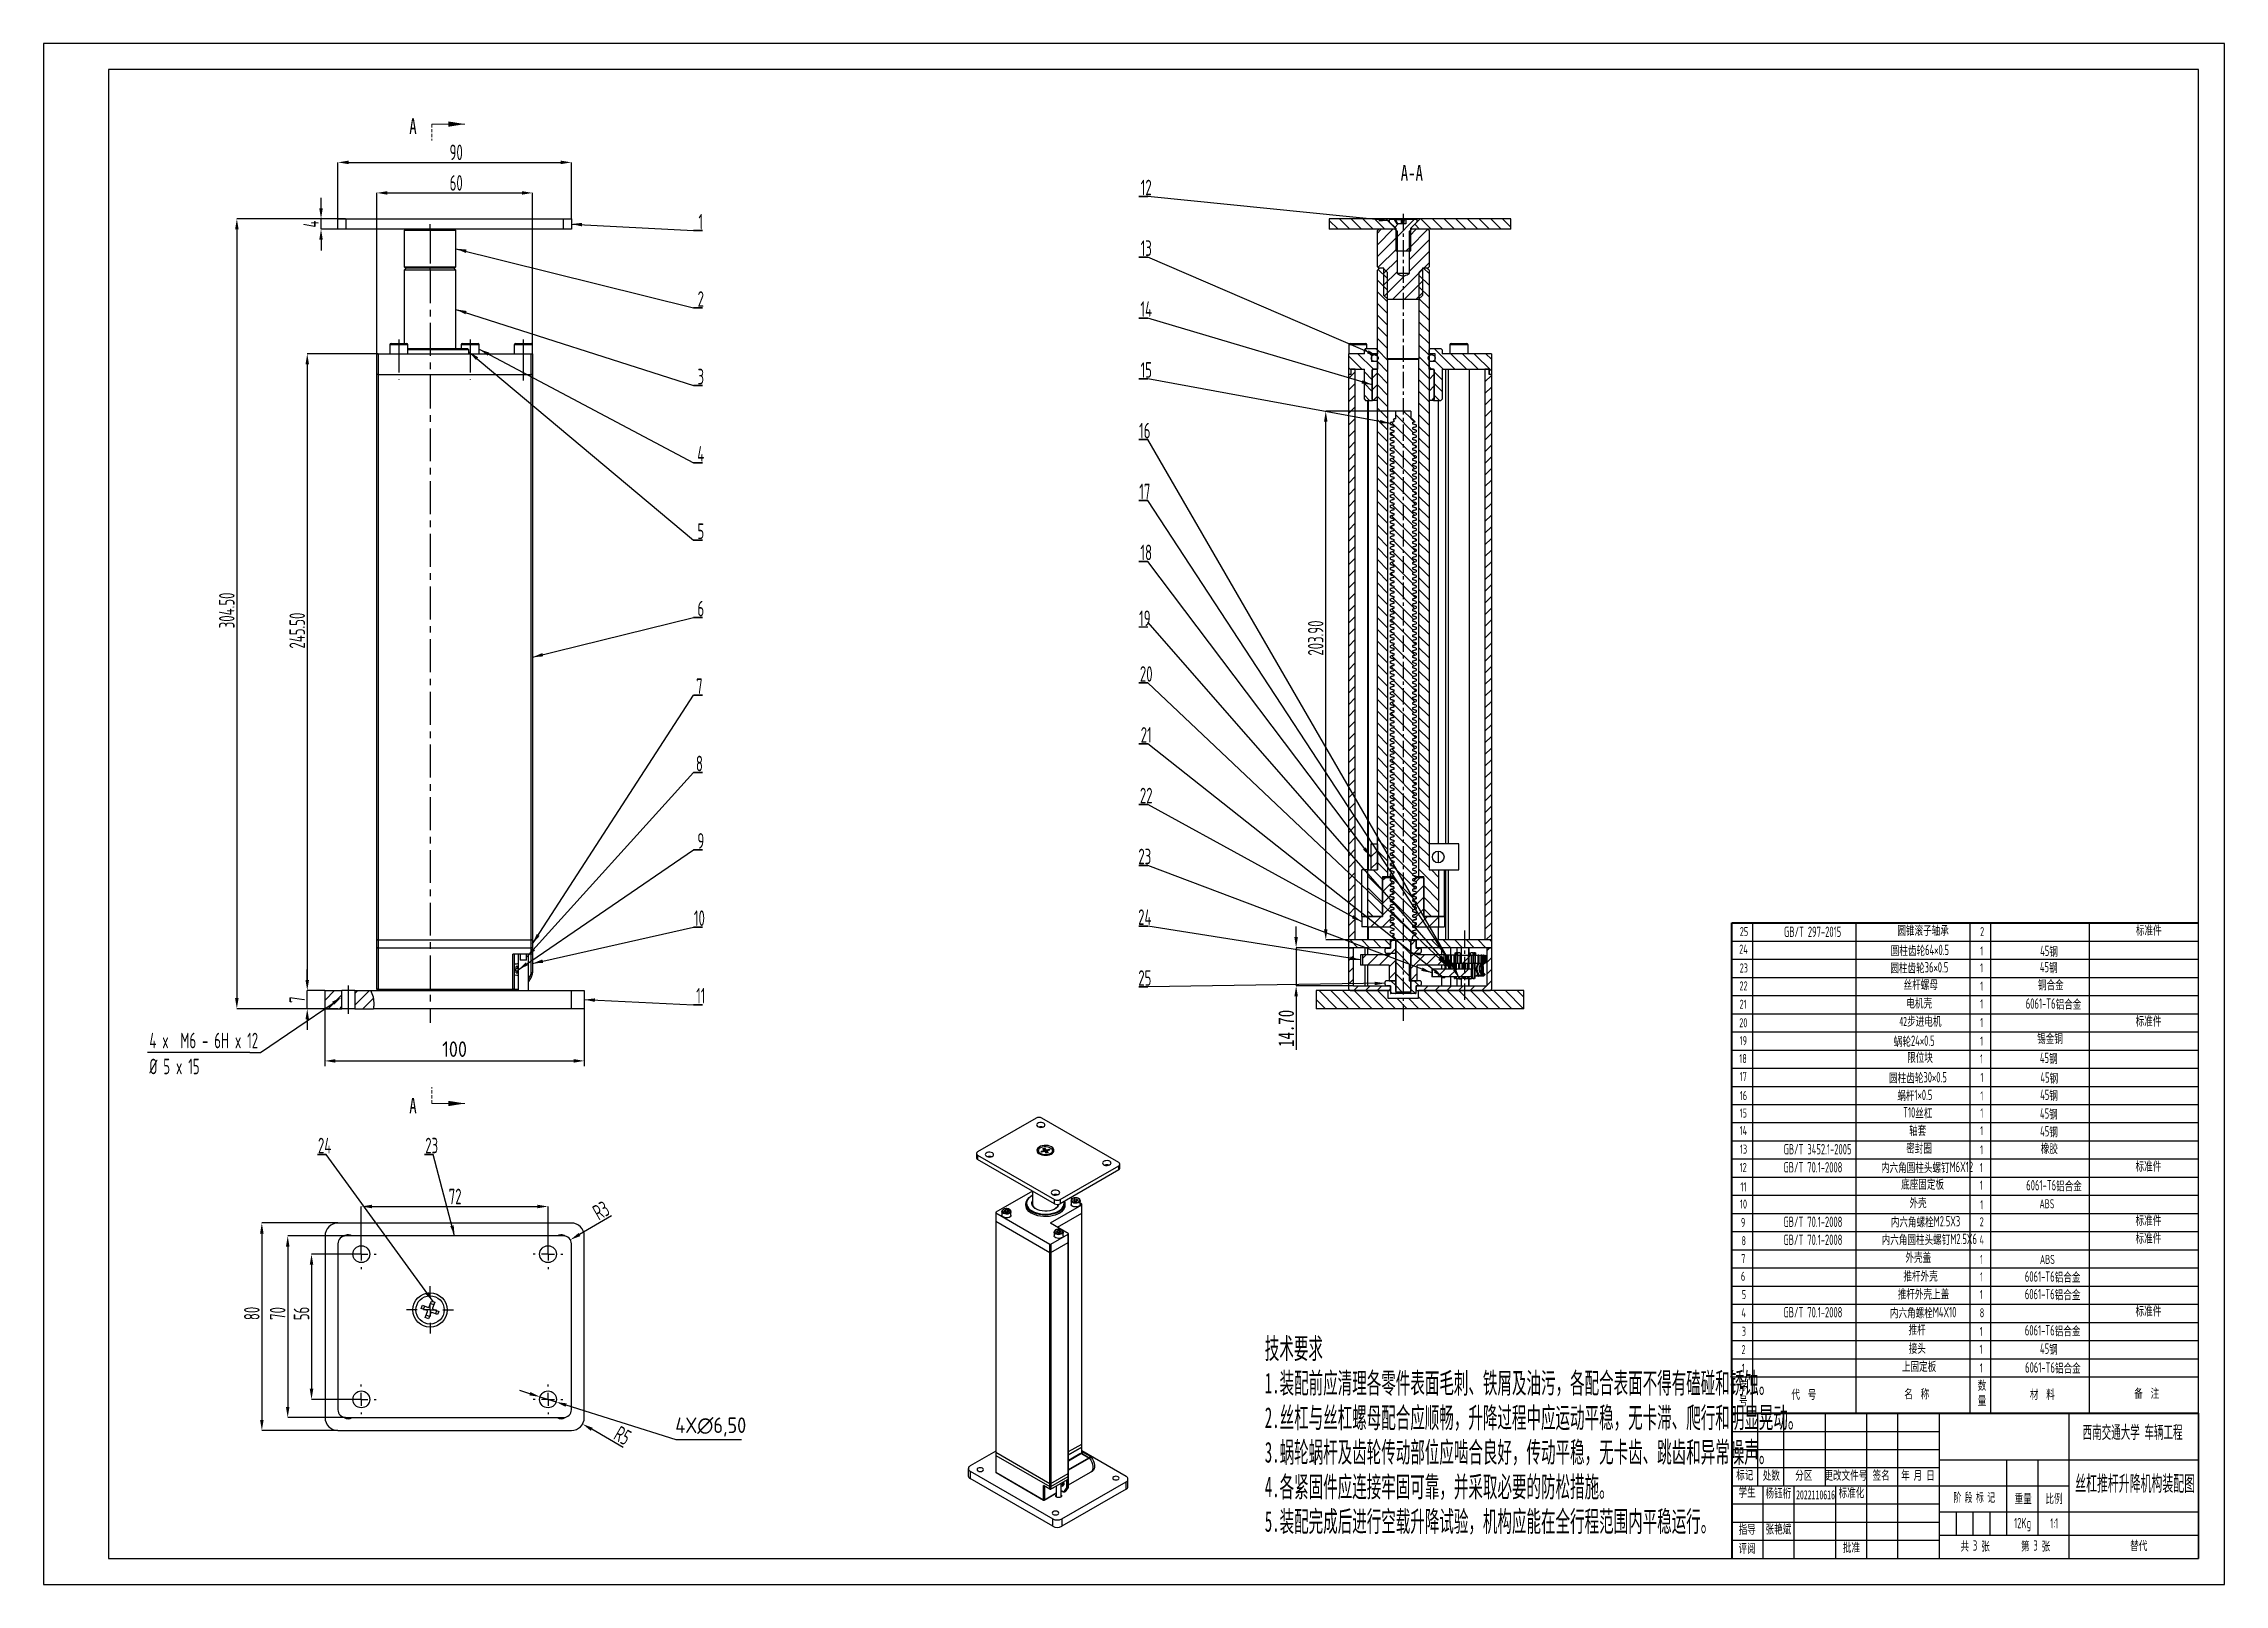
# Model space of a CAD drawing. Header units: millimetres. Extents: x 0 to 2406, y -938 to 757.
# Drawn here: x 0 to 841, y 0 to 594 of the extents above; entities that cross this region are included whole.
import ezdxf

# ---------------------------------------------------------------- set-up
doc = ezdxf.new("R2010")
doc.units = ezdxf.units.MM
doc.header["$PDSIZE"] = -1
for name, pattern in [('CENTER', [10.16, 6.35, -1.27, 1.27, -1.27]), ('CENTERX2', [20.32, 12.7, -2.54, 2.54, -2.54]), ('HIDDEN', [1.905, 1.27, -0.635])]:
    doc.linetypes.add(name, pattern=pattern)
for name, color, linetype in [('10', 7, 'Continuous'), ('5', 7, 'Continuous'), ('9', 7, 'Continuous'), ('SLD-0', 7, 'Continuous')]:
    doc.layers.add(name, color=color, linetype=linetype)
doc.styles.add('SLDTEXTSTYLE0', font='TXT', dxfattribs={"width": 0.7, "bigfont": 'bigfont'})
doc.styles.add('SLDTEXTSTYLE1', font='TXT', dxfattribs={"width": 0.633333, "bigfont": 'bigfont'})
doc.styles.add('SLDTEXTSTYLE2', font='TXT', dxfattribs={"width": 0.7})
doc.styles.add('SLDTEXTSTYLE3', font='TXT', dxfattribs={"width": 0.616667})
doc.dimstyles.new('ISO-25', dxfattribs={"dimtxt": 2.5, "dimasz": 2.5, "dimexe": 1.25, "dimexo": 0.625, "dimtad": 1, "dimtxsty": 'Standard', "dimcen": 2.5, "dimadec": 0, "dimazin": 0, "dimtfac": 1, "dimtmove": 0, "dimatfit": 3, "dimfxl": 1, "dimarcsym": 0})
doc.dimstyles.new('SLDDIMSTYLE0', dxfattribs={"dimtxt": 3.5, "dimasz": 4.08, "dimexe": 0, "dimexo": 0.0625, "dimgap": 0.875, "dimtad": 2, "dimrnd": 1e-09, "dimzin": 12, "dimdsep": 46, "dimtxsty": 'SLDTEXTSTYLE2', "dimsah": 1, "dimcen": 0.09, "dimadec": 0, "dimazin": 3, "dimtfac": 1, "dimtmove": 0, "dimatfit": 0, "dimfxl": 1, "dimfrac": 2, "dimtolj": 1, "dimtzin": 12, "dimarcsym": 0})
doc.dimstyles.new('SLDDIMSTYLE1', dxfattribs={"dimtxt": 3.5, "dimasz": 4.08, "dimexe": 0, "dimexo": 0.0625, "dimgap": 0.875, "dimtad": 2, "dimrnd": 1e-09, "dimzin": 4, "dimdsep": 46, "dimtxsty": 'SLDTEXTSTYLE2', "dimsah": 1, "dimcen": 0.09, "dimadec": 0, "dimazin": 1, "dimtfac": 1, "dimtofl": 0, "dimtmove": 0, "dimatfit": 3, "dimfxl": 1, "dimfrac": 2, "dimtolj": 1, "dimtzin": 12, "dimarcsym": 0})
doc.dimstyles.new('SLDDIMSTYLE2', dxfattribs={"dimtxt": 3.5, "dimasz": 4.08, "dimexe": 0, "dimexo": 0.0625, "dimgap": 0.875, "dimtad": 2, "dimrnd": 1e-09, "dimzin": 12, "dimdsep": 46, "dimtxsty": 'SLDTEXTSTYLE2', "dimsah": 1, "dimcen": 0.09, "dimadec": 0, "dimazin": 3, "dimtfac": 1, "dimtofl": 0, "dimtmove": 0, "dimatfit": 3, "dimfxl": 1, "dimfrac": 2, "dimtolj": 1, "dimtzin": 12, "dimarcsym": 0})
doc.dimstyles.new('SLDDIMSTYLE3', dxfattribs={"dimtxt": 3.5, "dimasz": 4.08, "dimexe": 0, "dimexo": 0.0625, "dimgap": 0.875, "dimtad": 0, "dimtih": 1, "dimtoh": 1, "dimdec": 6, "dimrnd": 1e-09, "dimzin": 12, "dimdsep": 46, "dimtxsty": 'SLDTEXTSTYLE2', "dimblk1": 'NONE', "dimsah": 1, "dimcen": 0, "dimadec": 0, "dimazin": 3, "dimtfac": 1, "dimtmove": 0, "dimatfit": 3, "dimldrblk": 'NONE', "dimfxl": 1, "dimfrac": 2, "dimtolj": 1, "dimtzin": 12, "dimarcsym": 0})
doc.dimstyles.new('SLDDIMSTYLE4', dxfattribs={"dimtxt": 0.18, "dimasz": 4.08, "dimexe": 0, "dimexo": 0.0625, "dimgap": 0, "dimtad": 0, "dimtih": 1, "dimtoh": 1, "dimdec": 0, "dimrnd": 1e-09, "dimzin": 0, "dimdsep": 46, "dimtxsty": 'Standard', "dimsah": 1, "dimcen": 0.09, "dimadec": 0, "dimazin": 0, "dimtfac": 4.08, "dimtdec": 0, "dimtofl": 0, "dimtmove": 0, "dimatfit": 3, "dimfxl": 1, "dimfrac": 2, "dimtolj": 1, "dimtzin": 0, "dimarcsym": 0})
doc.dimstyles.new('SLDDIMSTYLE5', dxfattribs={"dimtxt": 3.5, "dimasz": 4.08, "dimexe": 0, "dimexo": 0.0625, "dimgap": 0.875, "dimtad": 2, "dimrnd": 1e-09, "dimzin": 12, "dimdsep": 46, "dimtxsty": 'SLDTEXTSTYLE2', "dimsah": 1, "dimcen": 0, "dimadec": 0, "dimazin": 3, "dimtfac": 1, "dimtofl": 0, "dimtmove": 0, "dimatfit": 3, "dimfxl": 1, "dimfrac": 2, "dimtolj": 1, "dimtzin": 12, "dimarcsym": 0})
doc.dimstyles.new('SLDDIMSTYLE8', dxfattribs={"dimtxt": 3.5, "dimasz": 4.08, "dimexe": 0, "dimexo": 0.0625, "dimgap": 0.875, "dimtad": 2, "dimrnd": 1e-09, "dimzin": 4, "dimdsep": 46, "dimtxsty": 'SLDTEXTSTYLE2', "dimsah": 1, "dimcen": 0.09, "dimadec": 0, "dimazin": 1, "dimtfac": 1, "dimtmove": 0, "dimatfit": 0, "dimfxl": 1, "dimfrac": 2, "dimtolj": 1, "dimtzin": 12, "dimarcsym": 0})
pattern_1 = [(45, (92.2066, 0), (-2.245064, 2.245064), [])]
pattern_2 = [(135, (92.2066, 0), (-2.245064, -2.245064), [])]

msp = doc.modelspace()

# ---------------------------------------------------------------- texts
at = {"color": 7, "linetype": 'Continuous', "char_height": 6, "attachment_point": 1, "style": 'SLDTEXTSTYLE2'}
for insert in [(141.0185142, 565.1443855), (141.0185142, 187.5643855)]:
    msp.add_mtext('A', dxfattribs=dict(at, insert=insert))
at = {"layer": '10', "attachment_point": 2}
for s, insert, char_height, style in [('A-A', (527.6470906, 547.1983414), 6, 'SLDTEXTSTYLE2'), ('{\\fHYSWLongFangSong|b0|i0|c134|p2;评阅}', (656.9610765, 15.6403813), 3.5, 'SLDTEXTSTYLE0')]:
    msp.add_mtext(s, dxfattribs=dict(at, insert=insert, char_height=char_height, style=style))
at = {"layer": '10', "color": 7, "insert": (756.5263938, 16.9881257), "char_height": 3.5, "width": 81.306744627, "attachment_point": 2, "style": 'SLDTEXTSTYLE0'}
msp.add_mtext('{\\fHYSWLongFangSong|b0|i0|c134|p2;共 \\Fgbenor|c134;\\H1.14286x;3 \\fHYSWLongFangSong|b0|i0|c134|p2;\\H0.875x;张        第 \\Fgbenor|c134;\\H1.14286x;3\\fHYSWLongFangSong|b0|i0|c134|p2;\\H0.875x; 张}', dxfattribs=at)
at = {"layer": '9', "color": 7, "attachment_point": 2}
for s, insert, char_height, style in [('{\\fHYSWLongFangSong|b0|i0|c134|p2;西南交通大学 车辆工程}', (805.5941958, 61.1900421), 5, 'SLDTEXTSTYLE2'), ('{\\fHYSWLongFangSong|b0|i0|c134|p2;处数}', (666.273092, 43.8061814), 3.5, 'SLDTEXTSTYLE0'), ('{\\fHYSWLongFangSong|b0|i0|c134|p2;分区}', (678.801386, 43.8061814), 3.5, 'SLDTEXTSTYLE0'), ('{\\fHYSWLongFangSong|b0|i0|c134|p2;更改文件号}', (695.0310854, 43.8061814), 3.5, 'SLDTEXTSTYLE0'), ('{\\fHYSWLongFangSong|b0|i0|c134|p2;签名}', (708.6452838, 43.8061814), 3.5, 'SLDTEXTSTYLE0'), ('{\\fHYSWLongFangSong|b0|i0|c134|p2;年 月 日}', (722.7992328, 43.8061814), 3.5, 'SLDTEXTSTYLE2'), ('{\\fHYSWLongFangSong|b0|i0|c134|p2;丝杠推杆升降机构装配图}', (806.5787799, 41.9409708), 6, 'SLDTEXTSTYLE2'), ('{\\fHYSWLongFangSong|b0|i0|c134|p2;学生}', (656.928731, 37.2666981), 3.5, 'SLDTEXTSTYLE0'), ('{\\fHYSWLongFangSong|b0|i0|c134|p2;杨钰桁}', (668.9722778, 36.9484717), 3.5, 'SLDTEXTSTYLE0'), ('{\\fHYSWLongFangSong|b0|i0|c134|p2;2022110616}', (683.3244765, 36.2797401), 3.5, 'SLDTEXTSTYLE0'), ('{\\fHYSWLongFangSong|b0|i0|c134|p2;标准化}', (697.1906412, 37.0872564), 3.5, 'SLDTEXTSTYLE0'), ('{\\fHYSWLongFangSong|b0|i0|c134|p2;阶 段 标 记}', (744.536197, 35.3102694), 3.5, 'SLDTEXTSTYLE1'), ('{\\fHYSWLongFangSong|b0|i0|c134|p2;重量}', (763.4015479, 34.8102694), 3.5, 'SLDTEXTSTYLE0'), ('{\\fHYSWLongFangSong|b0|i0|c134|p2;比例}', (775.2949968, 34.8102694), 3.5, 'SLDTEXTSTYLE0'), ('{\\Fgbenor|c134;12Kg}', (763.2017577, 25.6544335), 4, 'SLDTEXTSTYLE0'), ('{\\fHYSWLongFangSong|b0|i0|c134|p2;指导}', (657.0093954, 23), 3.5, 'SLDTEXTSTYLE0'), ('{\\fHYSWLongFangSong|b0|i0|c134|p2;张艳斌}', (669.0149669, 23.0753422), 3.5, 'SLDTEXTSTYLE0'), ('{\\fHYSWLongFangSong|b0|i0|c134|p2;批准}', (697.162436, 16), 3.5, 'SLDTEXTSTYLE0')]:
    msp.add_mtext(s, dxfattribs=dict(at, insert=insert, char_height=char_height, style=style))
at = {"layer": '9', "color": 7, "lineweight": 25, "insert": (656.0572671, 43.9397593), "char_height": 3.5, "attachment_point": 2, "style": 'SLDTEXTSTYLE0'}
msp.add_mtext('{\\fHYSWLongFangSong|b0|i0|c134|p2;标记}', dxfattribs=at)
at = {"layer": 'SLD-0', "insert": (775.3834326, 25.5258999), "char_height": 4, "width": 4.083333333, "attachment_point": 2, "style": 'SLDTEXTSTYLE3'}
msp.add_mtext('{\\Fgbenor|c134;1:1}', dxfattribs=at)
at = {"layer": 'SLD-0', "insert": (804.6704652, 16.6881257), "char_height": 3.5, "attachment_point": 1, "style": 'SLDTEXTSTYLE0'}
msp.add_mtext('{\\fHYSWLongFangSong|b0|i0|c134|p2;替代}', dxfattribs=at)

# ---------------------------------------------------------------- blocks, each defined once
blk = doc.blocks.new('SW_NOTE_0')
at = {"layer": '10', "color": 0, "insert": (0, -29.71), "char_height": 8, "width": 212.004, "attachment_point": 1, "style": 'SLDTEXTSTYLE0'}
blk.add_mtext('{\\fHYSWLongFangSong|b0|i0|c134|p2;技术要求\\P1.装配前应清理各零件表面毛刺、铁屑及油污，各配合表面不得有磕碰和锈蚀。\\P2.丝杠与丝杠螺母配合应顺畅，升降过程中应运动平稳，无卡滞、爬行和明显晃动。\\P3.蜗轮蜗杆及齿轮传动部位应啮合良好，传动平稳，无卡齿、跳齿和异常噪声。\\P4.各紧固件应连接牢固可靠，并采取必要的防松措施。\\P5.装配完成后进行空载升降试验，机构应能在全行程范围内平稳运行。}', dxfattribs=at)
blk = doc.blocks.new('SW_TABLEANNOTATION_0')
at = {"lineweight": 40}
for p, q in [((199.56, -20.09), (199.56, -13.09)), ((199.56, -13.09), (379.56, -13.09)), ((199.56, -27.09), (199.56, -20.09)), ((199.56, -34.09), (199.56, -27.09)), ((199.56, -41.09), (199.56, -34.09)), ((199.56, -48.09), (199.56, -41.09)), ((199.56, -55.09), (199.56, -48.09)), ((199.56, -62.09), (199.56, -55.09)), ((199.56, -69.09), (199.56, -62.09)), ((199.56, -76.09), (199.56, -69.09)), ((199.56, -83.09), (199.56, -76.09)), ((199.56, -90.09), (199.56, -83.09)), ((199.56, -97.09), (199.56, -90.09)), ((199.56, -104.09), (199.56, -97.09)), ((199.56, -111.09), (199.56, -104.09)), ((199.56, -118.09), (199.56, -111.09)), ((199.56, -125.09), (199.56, -118.09)), ((199.56, -132.09), (199.56, -125.09)), ((199.56, -139.09), (199.56, -132.09)), ((199.56, -146.09), (199.56, -139.09)), ((199.56, -153.09), (199.56, -146.09)), ((199.56, -160.09), (199.56, -153.09)), ((199.56, -167.09), (199.56, -160.09)), ((199.56, -174.09), (199.56, -167.09)), ((199.56, -181.09), (199.56, -174.09)), ((199.56, -188.09), (199.56, -181.09)), ((199.56, -188.09), (199.56, -202.09))]:
    blk.add_line(p, q, dxfattribs=at)
for p, q in [((207.56, -13.09), (207.56, -20.09)), ((247.56, -20.09), (247.56, -13.09)), ((291.56, -20.09), (291.56, -13.09)), ((299.56, -20.09), (299.56, -13.09)), ((337.56, -20.09), (337.56, -13.09)), ((379.56, -20.09), (379.56, -13.09)), ((199.56, -20.09), (379.56, -20.09)), ((207.56, -20.09), (207.56, -27.09)), ((247.56, -27.09), (247.56, -20.09)), ((291.56, -27.09), (291.56, -20.09)), ((299.56, -27.09), (299.56, -20.09)), ((337.56, -27.09), (337.56, -20.09)), ((337.56, -20.09), (347.56, -20.09)), ((379.56, -27.09), (379.56, -20.09)), ((199.56, -27.09), (379.56, -27.09)), ((207.56, -27.09), (207.56, -34.09)), ((247.56, -34.09), (247.56, -27.09)), ((291.56, -34.09), (291.56, -27.09)), ((299.56, -34.09), (299.56, -27.09)), ((337.56, -34.09), (337.56, -27.09)), ((337.56, -27.09), (347.56, -27.09)), ((379.56, -34.09), (379.56, -27.09)), ((199.56, -34.09), (379.56, -34.09)), ((199.56, -41.09), (379.56, -41.09)), ((207.56, -34.09), (207.56, -41.09)), ((207.56, -41.09), (207.56, -48.09)), ((247.56, -41.09), (247.56, -34.09)), ((247.56, -48.09), (247.56, -41.09)), ((291.56, -41.09), (291.56, -34.09)), ((291.56, -48.09), (291.56, -41.09)), ((299.56, -41.09), (299.56, -34.09)), ((299.56, -48.09), (299.56, -41.09)), ((337.56, -41.09), (337.56, -34.09)), ((337.56, -34.09), (347.56, -34.09)), ((337.56, -48.09), (337.56, -41.09)), ((337.56, -41.09), (347.56, -41.09)), ((379.56, -41.09), (379.56, -34.09)), ((379.56, -48.09), (379.56, -41.09)), ((199.56, -48.09), (379.56, -48.09)), ((207.56, -48.09), (207.56, -55.09)), ((247.56, -55.09), (247.56, -48.09)), ((291.56, -55.09), (291.56, -48.09)), ((299.56, -55.09), (299.56, -48.09)), ((337.56, -55.09), (337.56, -48.09)), ((337.56, -48.09), (347.56, -48.09)), ((379.56, -55.09), (379.56, -48.09)), ((199.56, -55.09), (379.56, -55.09)), ((207.56, -55.09), (207.56, -62.09)), ((247.56, -62.09), (247.56, -55.09)), ((291.56, -62.09), (291.56, -55.09)), ((299.56, -62.09), (299.56, -55.09)), ((337.56, -62.09), (337.56, -55.09)), ((337.56, -55.09), (347.56, -55.09)), ((379.56, -62.09), (379.56, -55.09)), ((199.56, -62.09), (379.56, -62.09)), ((207.56, -62.09), (207.56, -69.09)), ((247.56, -69.09), (247.56, -62.09)), ((291.56, -69.09), (291.56, -62.09)), ((299.56, -69.09), (299.56, -62.09)), ((337.56, -69.09), (337.56, -62.09)), ((337.56, -62.09), (347.56, -62.09)), ((379.56, -69.09), (379.56, -62.09)), ((199.56, -69.09), (379.56, -69.09)), ((207.56, -69.09), (207.56, -76.09)), ((247.56, -76.09), (247.56, -69.09)), ((291.56, -76.09), (291.56, -69.09)), ((299.56, -76.09), (299.56, -69.09)), ((337.56, -76.09), (337.56, -69.09)), ((337.56, -69.09), (347.56, -69.09)), ((379.56, -76.09), (379.56, -69.09)), ((199.56, -76.09), (379.56, -76.09)), ((199.56, -83.09), (379.56, -83.09)), ((207.56, -76.09), (207.56, -83.09)), ((207.56, -83.09), (207.56, -90.09)), ((247.56, -83.09), (247.56, -76.09)), ((247.56, -90.09), (247.56, -83.09)), ((291.56, -83.09), (291.56, -76.09)), ((291.56, -90.09), (291.56, -83.09)), ((299.56, -83.09), (299.56, -76.09)), ((299.56, -90.09), (299.56, -83.09)), ((337.56, -83.09), (337.56, -76.09)), ((337.56, -76.09), (347.56, -76.09)), ((337.56, -90.09), (337.56, -83.09)), ((337.56, -83.09), (347.56, -83.09)), ((379.56, -83.09), (379.56, -76.09)), ((379.56, -90.09), (379.56, -83.09)), ((199.56, -90.09), (379.56, -90.09)), ((207.56, -90.09), (207.56, -97.09)), ((247.56, -97.09), (247.56, -90.09)), ((291.56, -97.09), (291.56, -90.09)), ((299.56, -97.09), (299.56, -90.09)), ((337.56, -97.09), (337.56, -90.09)), ((337.56, -90.09), (347.56, -90.09)), ((379.56, -97.09), (379.56, -90.09)), ((199.56, -97.09), (379.56, -97.09)), ((207.56, -97.09), (207.56, -104.09)), ((247.56, -104.09), (247.56, -97.09)), ((291.56, -104.09), (291.56, -97.09)), ((299.56, -104.09), (299.56, -97.09)), ((337.56, -104.09), (337.56, -97.09)), ((337.56, -97.09), (347.56, -97.09)), ((379.56, -104.09), (379.56, -97.09)), ((199.56, -104.09), (379.56, -104.09)), ((207.56, -104.09), (207.56, -111.09)), ((247.56, -111.09), (247.56, -104.09)), ((291.56, -111.09), (291.56, -104.09)), ((299.56, -111.09), (299.56, -104.09)), ((337.56, -111.09), (337.56, -104.09)), ((337.56, -104.09), (347.56, -104.09)), ((379.56, -111.09), (379.56, -104.09)), ((199.56, -111.09), (379.56, -111.09)), ((207.56, -111.09), (207.56, -118.09)), ((247.56, -118.09), (247.56, -111.09)), ((291.56, -118.09), (291.56, -111.09)), ((299.56, -118.09), (299.56, -111.09)), ((337.56, -118.09), (337.56, -111.09)), ((337.56, -111.09), (347.56, -111.09)), ((379.56, -118.09), (379.56, -111.09)), ((199.56, -118.09), (379.56, -118.09)), ((199.56, -125.09), (379.56, -125.09)), ((207.56, -118.09), (207.56, -125.09)), ((207.56, -125.09), (207.56, -132.09)), ((247.56, -125.09), (247.56, -118.09)), ((247.56, -132.09), (247.56, -125.09)), ((291.56, -125.09), (291.56, -118.09)), ((291.56, -132.09), (291.56, -125.09)), ((299.56, -125.09), (299.56, -118.09)), ((299.56, -132.09), (299.56, -125.09)), ((337.56, -125.09), (337.56, -118.09)), ((337.56, -118.09), (347.56, -118.09)), ((337.56, -132.09), (337.56, -125.09)), ((337.56, -125.09), (347.56, -125.09)), ((379.56, -125.09), (379.56, -118.09)), ((379.56, -132.09), (379.56, -125.09)), ((199.56, -132.09), (379.56, -132.09)), ((207.56, -132.09), (207.56, -139.09)), ((247.56, -139.09), (247.56, -132.09)), ((291.56, -139.09), (291.56, -132.09)), ((299.56, -139.09), (299.56, -132.09)), ((337.56, -139.09), (337.56, -132.09)), ((337.56, -132.09), (347.56, -132.09)), ((379.56, -139.09), (379.56, -132.09)), ((199.56, -139.09), (379.56, -139.09)), ((207.56, -139.09), (207.56, -146.09)), ((247.56, -146.09), (247.56, -139.09)), ((291.56, -146.09), (291.56, -139.09)), ((299.56, -146.09), (299.56, -139.09)), ((337.56, -146.09), (337.56, -139.09)), ((337.56, -139.09), (347.56, -139.09)), ((379.56, -146.09), (379.56, -139.09)), ((199.56, -146.09), (379.56, -146.09)), ((207.56, -146.09), (207.56, -153.09)), ((247.56, -153.09), (247.56, -146.09)), ((291.56, -153.09), (291.56, -146.09)), ((299.56, -153.09), (299.56, -146.09)), ((337.56, -153.09), (337.56, -146.09)), ((337.56, -146.09), (347.56, -146.09)), ((379.56, -153.09), (379.56, -146.09)), ((199.56, -153.09), (379.56, -153.09)), ((207.56, -153.09), (207.56, -160.09)), ((247.56, -160.09), (247.56, -153.09)), ((291.56, -160.09), (291.56, -153.09)), ((299.56, -160.09), (299.56, -153.09)), ((337.56, -160.09), (337.56, -153.09)), ((337.56, -153.09), (347.56, -153.09)), ((379.56, -160.09), (379.56, -153.09)), ((199.56, -160.09), (379.56, -160.09)), ((199.56, -167.09), (379.56, -167.09)), ((207.56, -160.09), (207.56, -167.09)), ((207.56, -167.09), (207.56, -174.09)), ((247.56, -167.09), (247.56, -160.09)), ((247.56, -174.09), (247.56, -167.09)), ((291.56, -167.09), (291.56, -160.09)), ((291.56, -174.09), (291.56, -167.09)), ((299.56, -167.09), (299.56, -160.09)), ((299.56, -174.09), (299.56, -167.09)), ((337.56, -167.09), (337.56, -160.09)), ((337.56, -160.09), (347.56, -160.09)), ((337.56, -174.09), (337.56, -167.09)), ((337.56, -167.09), (347.56, -167.09)), ((379.56, -167.09), (379.56, -160.09)), ((379.56, -174.09), (379.56, -167.09)), ((199.56, -174.09), (379.56, -174.09)), ((207.56, -174.09), (207.56, -181.09)), ((247.56, -181.09), (247.56, -174.09)), ((291.56, -181.09), (291.56, -174.09)), ((299.56, -181.09), (299.56, -174.09)), ((337.56, -181.09), (337.56, -174.09)), ((337.56, -174.09), (347.56, -174.09)), ((379.56, -181.09), (379.56, -174.09)), ((199.56, -181.09), (379.56, -181.09)), ((207.56, -181.09), (207.56, -188.09)), ((247.56, -188.09), (247.56, -181.09)), ((291.56, -188.09), (291.56, -181.09)), ((299.56, -188.09), (299.56, -181.09)), ((337.56, -188.09), (337.56, -181.09)), ((337.56, -181.09), (347.56, -181.09)), ((379.56, -188.09), (379.56, -181.09)), ((207.56, -202.09), (207.56, -188.09)), ((247.56, -202.09), (247.56, -188.09)), ((291.56, -202.09), (291.56, -188.09)), ((299.56, -202.09), (299.56, -188.09)), ((337.56, -202.09), (337.56, -188.09)), ((337.56, -188.09), (347.56, -188.09)), ((379.56, -202.09), (379.56, -188.09)), ((337.56, -202.09), (337.56, -195.09)), ((199.56, -202.09), (207.56, -202.09)), ((207.56, -202.09), (247.56, -202.09)), ((247.56, -202.09), (291.56, -202.09)), ((291.56, -202.09), (299.56, -202.09)), ((299.56, -202.09), (337.56, -202.09)), ((337.56, -202.09), (359.56, -202.09)), ((359.56, -202.09), (379.56, -202.09))]:
    blk.add_line(p, q)
at = {"layer": '10', "color": 0}
for p, q in [((199.56, -20.09), (225.39, -20.09)), ((225.39, -20.09), (306.55, -20.09)), ((306.55, -20.09), (337.56, -20.09)), ((347.56, -20.09), (353.95, -20.09)), ((353.95, -20.09), (379.56, -20.09)), ((199.56, -27.09), (225.39, -27.09)), ((225.39, -27.09), (306.55, -27.09)), ((306.55, -27.09), (337.56, -27.09)), ((347.56, -27.09), (353.95, -27.09)), ((353.95, -27.09), (379.56, -27.09)), ((199.56, -34.09), (225.39, -34.09)), ((199.56, -41.09), (225.39, -41.09)), ((225.39, -34.09), (306.55, -34.09)), ((225.39, -41.09), (306.55, -41.09)), ((306.55, -34.09), (337.56, -34.09)), ((306.55, -41.09), (337.56, -41.09)), ((347.56, -34.09), (353.95, -34.09)), ((347.56, -41.09), (353.95, -41.09)), ((353.95, -34.09), (379.56, -34.09)), ((353.95, -41.09), (379.56, -41.09)), ((199.56, -48.09), (225.39, -48.09)), ((225.39, -48.09), (306.55, -48.09)), ((306.55, -48.09), (337.56, -48.09)), ((347.56, -48.09), (353.95, -48.09)), ((353.95, -48.09), (379.56, -48.09)), ((199.56, -55.09), (225.39, -55.09)), ((225.39, -55.09), (306.55, -55.09)), ((306.55, -55.09), (337.56, -55.09)), ((347.56, -55.09), (353.95, -55.09)), ((353.95, -55.09), (379.56, -55.09)), ((199.56, -62.09), (225.39, -62.09)), ((225.39, -62.09), (306.55, -62.09)), ((306.55, -62.09), (337.56, -62.09)), ((347.56, -62.09), (353.95, -62.09)), ((353.95, -62.09), (379.56, -62.09)), ((199.56, -69.09), (225.39, -69.09)), ((225.39, -69.09), (306.55, -69.09)), ((306.55, -69.09), (337.56, -69.09)), ((347.56, -69.09), (353.95, -69.09)), ((353.95, -69.09), (379.56, -69.09)), ((199.56, -76.09), (225.39, -76.09)), ((199.56, -83.09), (225.39, -83.09)), ((225.39, -76.09), (306.55, -76.09)), ((225.39, -83.09), (306.55, -83.09)), ((306.55, -76.09), (337.56, -76.09)), ((306.55, -83.09), (337.56, -83.09)), ((347.56, -76.09), (353.95, -76.09)), ((347.56, -83.09), (353.95, -83.09)), ((353.95, -76.09), (379.56, -76.09)), ((353.95, -83.09), (379.56, -83.09)), ((199.56, -90.09), (225.39, -90.09)), ((225.39, -90.09), (306.55, -90.09)), ((306.55, -90.09), (337.56, -90.09)), ((347.56, -90.09), (353.95, -90.09)), ((353.95, -90.09), (379.56, -90.09)), ((199.56, -97.09), (225.39, -97.09)), ((225.39, -97.09), (306.55, -97.09)), ((306.55, -97.09), (337.56, -97.09)), ((347.56, -97.09), (353.95, -97.09)), ((353.95, -97.09), (379.56, -97.09)), ((199.56, -104.09), (225.39, -104.09)), ((225.39, -104.09), (306.55, -104.09)), ((306.55, -104.09), (337.56, -104.09)), ((347.56, -104.09), (353.95, -104.09)), ((353.95, -104.09), (379.56, -104.09)), ((199.56, -111.09), (225.39, -111.09)), ((225.39, -111.09), (306.55, -111.09)), ((306.55, -111.09), (337.56, -111.09)), ((347.56, -111.09), (353.95, -111.09)), ((353.95, -111.09), (379.56, -111.09)), ((199.56, -118.09), (225.39, -118.09)), ((199.56, -125.09), (225.39, -125.09)), ((225.39, -118.09), (306.55, -118.09)), ((225.39, -125.09), (306.55, -125.09)), ((306.55, -118.09), (337.56, -118.09)), ((306.55, -125.09), (337.56, -125.09)), ((347.56, -118.09), (353.95, -118.09)), ((347.56, -125.09), (353.95, -125.09)), ((353.95, -118.09), (379.56, -118.09)), ((353.95, -125.09), (379.56, -125.09)), ((199.56, -132.09), (225.39, -132.09)), ((225.39, -132.09), (306.55, -132.09)), ((306.55, -132.09), (337.56, -132.09)), ((347.56, -132.09), (353.95, -132.09)), ((353.95, -132.09), (379.56, -132.09)), ((199.56, -139.09), (225.39, -139.09)), ((225.39, -139.09), (306.55, -139.09)), ((306.55, -139.09), (337.56, -139.09)), ((347.56, -139.09), (353.95, -139.09)), ((353.95, -139.09), (379.56, -139.09)), ((199.56, -146.09), (225.39, -146.09)), ((225.39, -146.09), (306.55, -146.09)), ((306.55, -146.09), (337.56, -146.09)), ((347.56, -146.09), (353.95, -146.09)), ((353.95, -146.09), (379.56, -146.09)), ((199.56, -153.09), (225.39, -153.09)), ((225.39, -153.09), (306.55, -153.09)), ((306.55, -153.09), (337.56, -153.09)), ((347.56, -153.09), (353.95, -153.09)), ((353.95, -153.09), (379.56, -153.09)), ((199.56, -160.09), (225.39, -160.09)), ((199.56, -167.09), (225.39, -167.09)), ((225.39, -160.09), (306.55, -160.09)), ((225.39, -167.09), (306.55, -167.09)), ((306.55, -160.09), (337.56, -160.09)), ((306.55, -167.09), (337.56, -167.09)), ((347.56, -160.09), (353.95, -160.09)), ((347.56, -167.09), (353.95, -167.09)), ((353.95, -160.09), (379.56, -160.09)), ((353.95, -167.09), (379.56, -167.09)), ((199.56, -174.09), (225.39, -174.09)), ((225.39, -174.09), (306.55, -174.09)), ((306.55, -174.09), (337.56, -174.09)), ((347.56, -174.09), (353.95, -174.09)), ((353.95, -174.09), (379.56, -174.09)), ((199.56, -181.09), (225.39, -181.09)), ((225.39, -181.09), (306.55, -181.09)), ((306.55, -181.09), (337.56, -181.09)), ((347.56, -181.09), (353.95, -181.09)), ((353.95, -181.09), (379.56, -181.09)), ((199.56, -188.09), (225.39, -188.09)), ((225.39, -188.09), (306.55, -188.09)), ((306.55, -188.09), (337.56, -188.09)), ((347.56, -188.09), (353.95, -188.09)), ((353.95, -188.09), (379.56, -188.09))]:
    blk.add_line(p, q, dxfattribs=at)
at = {"layer": '10', "color": 0, "char_height": 3.5, "attachment_point": 1}
for s, insert, width, style in [('{\\Fgbenor|c134;25}', (202.68, -14.68), 0.8167, 'SLDTEXTSTYLE3'), ('{\\Fgbenor|c134;2}', (295.35, -14.69), 0.9734, 'SLDTEXTSTYLE3'), ('{\\Fgbenor|c134;24}', (202.46, -21.46), 1.0403, 'SLDTEXTSTYLE3'), ('{\\Fgbenor|c134;1}', (295.42, -22.13), 1.0401, 'SLDTEXTSTYLE3'), ('{\\Fgbenor|c134;23}', (202.64, -28.71), 1.8391, 'SLDTEXTSTYLE3'), ('{\\Fgbenor|c134;1}', (295.34, -28.64), 0.8993, 'SLDTEXTSTYLE3'), ('{\\Fgbenor|c134;22}', (202.57, -35.61), 2.45, 'SLDTEXTSTYLE3'), ('{\\Fgbenor|c134;18}', (202.5, -63.62), 1.9221, 'SLDTEXTSTYLE3'), ('{\\Fgbenor|c134;1}', (295.32, -63.78), 1.9221, 'SLDTEXTSTYLE3'), ('{\\Fgbenor|c134;16}', (202.68, -77.91), 3.2667, 'SLDTEXTSTYLE3'), ('{\\Fgbenor|c134;1}', (295.38, -91.45), 0.8167, 'SLDTEXTSTYLE3'), ('{\\Fgbenor|c134;1}', (295.46, -84.62), 1.9221, 'SLDTEXTSTYLE3'), ('{\\Fgbenor|c134;1}', (295.22, -105.69), 1.0403, 'SLDTEXTSTYLE3'), ('{\\Fgbenor|c134;1}', (295.28, -112.47), 0.8993, 'SLDTEXTSTYLE3'), ('{\\Fgbenor|c134;8}', (203.33, -133.84), 1.6333, 'SLDTEXTSTYLE3'), ('{\\fHYSWLongFangSong|b0|i0|c134|p2;内六角圆柱头螺钉\\Fgbenor|c0;\\H1.14286x;M2.5X6}', (257.41, -132.92), 43.9403, 'SLDTEXTSTYLE2'), ('{\\Fgbenor|c134;1}', (295.33, -141.05), 1.6333, 'SLDTEXTSTYLE3'), ('{\\Fgbenor|c134;1}', (295.32, -147.8), 3.2667, 'SLDTEXTSTYLE3'), ('{\\Fgbenor|c134;1}', (295.3, -154.58), 1.8375, 'SLDTEXTSTYLE3'), ('{\\Fgbenor|c134;1}', (295.16, -175.7), 2.45, 'SLDTEXTSTYLE3'), ('{\\Fgbenor|c134;1}', (295.24, -182.92), 1.8391, 'SLDTEXTSTYLE3')]:
    blk.add_mtext(s, dxfattribs=dict(at, insert=insert, width=width, style=style))
for s, insert, style in [('\\pxi-2,l3,t3;{\\Fgbenor|c134;\\H1.14286x;GB/T 297-2015}', (216.25, -14.49), 'SLDTEXTSTYLE0'), ('{\\fHYSWLongFangSong|b0|i0|c134|p2;圆锥滚子轴承}', (263.45, -14.21), 'SLDTEXTSTYLE0'), ('{\\fHYSWLongFangSong|b0|i0|c134|p2;标准件}', (355.44, -14.13), 'SLDTEXTSTYLE0'), ('{\\fHYSWLongFangSong|b0|i0|c134|p2;圆柱齿轮\\Fgbenor|c128;\\H1.14286x;64×0.5}', (260.92, -21.5), 'SLDTEXTSTYLE0'), ('\\pxi-2,l3,t3;{\\Fgbenor|c134;\\H1.14286x;45\\fHYSWLongFangSong|b0|i0|c134|p2;\\H0.875x;钢}', (315.01, -21.85), 'SLDTEXTSTYLE0'), ('{\\fHYSWLongFangSong|b0|i0|c134|p2;圆柱齿轮\\Fgbenor|c128;\\H1.14286x;36×0.5}', (260.76, -28.19), 'SLDTEXTSTYLE0'), ('\\pxi-2,l3,t3;{\\Fgbenor|c134;\\H1.14286x;45\\fHYSWLongFangSong|b0|i0|c134|p2;\\H0.875x;钢}', (314.92, -28.1), 'SLDTEXTSTYLE0'), ('{\\fHYSWLongFangSong|b0|i0|c134|p2;丝杆螺母}', (265.87, -35.12), 'SLDTEXTSTYLE0'), ('{\\fHYSWLongFangSong|b0|i0|c134|p2;电机壳}', (266.92, -42.23), 'SLDTEXTSTYLE0'), ('{\\Fgbenor|c134;1}', (295.41, -35.69), 'SLDTEXTSTYLE3'), ('\\pxi-2,l3,t3;{\\fHYSWLongFangSong|b0|i0|c134|p2;铜合金}', (314.16, -35.22), 'SLDTEXTSTYLE0'), ('{\\Fgbenor|c134;20}', (202.48, -49.83), 'SLDTEXTSTYLE3'), ('{\\Fgbenor|c134;21}', (202.59, -42.69), 'SLDTEXTSTYLE3'), ('{\\fHYSWLongFangSong|b0|i0|c134|p2;42步进电机}', (264.22, -49.27), 'SLDTEXTSTYLE0'), ('{\\Fgbenor|c134;1}', (295.4, -42.57), 'SLDTEXTSTYLE3'), ('{\\Fgbenor|c134;1}', (295.4, -49.71), 'SLDTEXTSTYLE3'), ('\\pxi-2,l3,t3;{\\Fgbenor|c134;\\H1.14286x;6061-T6\\fHYSWLongFangSong|b0|i0|c134|p2;\\H0.875x;铝合金}', (309.47, -42.18), 'SLDTEXTSTYLE0'), ('{\\fHYSWLongFangSong|b0|i0|c134|p2;标准件}', (355.36, -49.16), 'SLDTEXTSTYLE0'), ('{\\Fgbenor|c134;19}', (202.62, -56.73), 'SLDTEXTSTYLE3'), ('{\\fHYSWLongFangSong|b0|i0|c134|p2;蜗轮\\Fgbenor|c128;\\H1.14286x;24×0.5}', (262.1, -56.49), 'SLDTEXTSTYLE0'), ('{\\Fgbenor|c134;1}', (295.38, -56.89), 'SLDTEXTSTYLE3'), ('\\pxi-2,l3,t3;{\\fHYSWLongFangSong|b0|i0|c134|p2;锡金铜}', (313.86, -55.92), 'SLDTEXTSTYLE0'), ('{\\fHYSWLongFangSong|b0|i0|c134|p2;限位块}', (267.24, -63.19), 'SLDTEXTSTYLE0'), ('\\pxi-2,l3,t3;{\\Fgbenor|c134;\\H1.14286x;45\\fHYSWLongFangSong|b0|i0|c134|p2;\\H0.875x;钢}', (314.92, -63.13), 'SLDTEXTSTYLE0'), ('{\\Fgbenor|c134;17}', (202.62, -70.54), 'SLDTEXTSTYLE3'), ('{\\fHYSWLongFangSong|b0|i0|c134|p2;圆柱齿轮\\Fgbenor|c128;\\H1.14286x;30×0.5}', (260.27, -70.59), 'SLDTEXTSTYLE0'), ('{\\Fgbenor|c134;1}', (295.49, -70.9), 'SLDTEXTSTYLE3'), ('\\pxi-2,l3,t3;{\\Fgbenor|c134;\\H1.14286x;45\\fHYSWLongFangSong|b0|i0|c134|p2;\\H0.875x;钢}', (315.11, -70.7), 'SLDTEXTSTYLE0'), ('{\\fHYSWLongFangSong|b0|i0|c134|p2;蜗杆\\Fgbenor|c134;\\H1.14286x;1×0.5}', (263.43, -77.38), 'SLDTEXTSTYLE0'), ('{\\Fgbenor|c134;1}', (295.45, -78.05), 'SLDTEXTSTYLE3'), ('\\pxi-2,l3,t3;{\\Fgbenor|c134;\\H1.14286x;45\\fHYSWLongFangSong|b0|i0|c134|p2;\\H0.875x;钢}', (315.02, -77.33), 'SLDTEXTSTYLE0'), ('{\\Fgbenor|c134;14}', (202.62, -91.38), 'SLDTEXTSTYLE3'), ('{\\Fgbenor|c134;15}', (202.63, -84.66), 'SLDTEXTSTYLE3'), ('{\\Fgbenor|c128;\\H1.14286x;T10\\fHYSWLongFangSong|b0|i0|c134|p2;\\H0.875x;丝杠}', (265.66, -84.13), 'SLDTEXTSTYLE0'), ('{\\fHYSWLongFangSong|b0|i0|c134|p2;轴套}', (268.01, -91.33), 'SLDTEXTSTYLE0'), ('\\pxi-2,l3,t3;{\\Fgbenor|c134;\\H1.14286x;45\\fHYSWLongFangSong|b0|i0|c134|p2;\\H0.875x;钢}', (314.95, -84.55), 'SLDTEXTSTYLE0'), ('\\pxi-2,l3,t3;{\\Fgbenor|c134;\\H1.14286x;45\\fHYSWLongFangSong|b0|i0|c134|p2;\\H0.875x;钢}', (314.99, -91.42), 'SLDTEXTSTYLE0'), ('{\\Fgbenor|c134;13}', (202.75, -98.55), 'SLDTEXTSTYLE3'), ('\\pxi-2,l3,t3;{\\Fgbenor|c134;\\H1.14286x;GB/T 3452.1-2005}', (216.08, -98.33), 'SLDTEXTSTYLE0'), ('{\\fHYSWLongFangSong|b0|i0|c134|p2;密封圈}', (266.86, -98.17), 'SLDTEXTSTYLE0'), ('{\\Fgbenor|c134;1}', (295.34, -98.82), 'SLDTEXTSTYLE3'), ('\\pxi-2,l3,t3;{\\fHYSWLongFangSong|b0|i0|c134|p2;橡胶}', (315.26, -98.32), 'SLDTEXTSTYLE0'), ('{\\Fgbenor|c134;12}', (202.63, -105.62), 'SLDTEXTSTYLE3'), ('\\pxi-2,l3,t3;{\\Fgbenor|c134;\\H1.14286x;GB/T 70.1-2008}', (216.04, -105.3), 'SLDTEXTSTYLE0'), ('{\\fHYSWLongFangSong|b0|i0|c134|p2;内六角圆柱头螺钉\\Fgbenor|c0;\\H1.14286x;M6X12}', (257.14, -105.15), 'SLDTEXTSTYLE2'), ('{\\fHYSWLongFangSong|b0|i0|c134|p2;标准件}', (355.31, -105.14), 'SLDTEXTSTYLE0'), ('{\\Fgbenor|c134;11}', (202.94, -113.09), 'SLDTEXTSTYLE3'), ('{\\fHYSWLongFangSong|b0|i0|c134|p2;底座固定板}', (264.92, -112.07), 'SLDTEXTSTYLE0'), ('\\pxi-2,l3,t3;{\\Fgbenor|c134;\\H1.14286x;6061-T6\\fHYSWLongFangSong|b0|i0|c134|p2;\\H0.875x;铝合金}', (309.65, -112.22), 'SLDTEXTSTYLE0'), ('{\\Fgbenor|c134;10}', (202.76, -119.71), 'SLDTEXTSTYLE3'), ('{\\fHYSWLongFangSong|b0|i0|c134|p2;内六角螺栓\\Fgbenor|c0;\\H1.14286x;M2.5X3}', (260.92, -126.1), 'SLDTEXTSTYLE2'), ('{\\fHYSWLongFangSong|b0|i0|c134|p2;外壳}', (268.13, -119.21), 'SLDTEXTSTYLE0'), ('{\\Fgbenor|c134;1}', (295.43, -119.99), 'SLDTEXTSTYLE3'), ('\\pxi-2,l3,t3;{\\Fgbenor|c134;ABS}', (314.75, -119.61), 'SLDTEXTSTYLE0'), ('{\\fHYSWLongFangSong|b0|i0|c134|p2;标准件}', (355.31, -126.01), 'SLDTEXTSTYLE0'), ('{\\Fgbenor|c134;9}', (203.12, -126.81), 'SLDTEXTSTYLE3'), ('\\pxi-2,l3,t3;{\\Fgbenor|c134;\\H1.14286x;GB/T 70.1-2008}', (216.04, -126.31), 'SLDTEXTSTYLE0'), ('\\pxi-2,l3,t3;{\\Fgbenor|c134;\\H1.14286x;GB/T 70.1-2008}', (216.04, -133.23), 'SLDTEXTSTYLE0'), ('{\\Fgbenor|c134;4}', (295.12, -133.49), 'SLDTEXTSTYLE3'), ('{\\Fgbenor|c134;2}', (295.2, -126.55), 'SLDTEXTSTYLE3'), ('{\\fHYSWLongFangSong|b0|i0|c134|p2;标准件}', (355.31, -132.88), 'SLDTEXTSTYLE0'), ('{\\Fgbenor|c134;7}', (203.23, -140.74), 'SLDTEXTSTYLE3'), ('{\\fHYSWLongFangSong|b0|i0|c134|p2;外壳盖}', (266.55, -140.26), 'SLDTEXTSTYLE0'), ('\\pxi-2,l3,t3;{\\Fgbenor|c134;ABS}', (314.92, -141.07), 'SLDTEXTSTYLE0'), ('{\\Fgbenor|c134;6}', (203.12, -147.58), 'SLDTEXTSTYLE3'), ('{\\fHYSWLongFangSong|b0|i0|c134|p2;推杆外壳}', (265.79, -147.46), 'SLDTEXTSTYLE0'), ('\\pxi-2,l3,t3;{\\Fgbenor|c134;\\H1.14286x;6061-T6\\fHYSWLongFangSong|b0|i0|c134|p2;\\H0.875x;铝合金}', (309.12, -147.41), 'SLDTEXTSTYLE0'), ('{\\Fgbenor|c134;5}', (203.44, -154.6), 'SLDTEXTSTYLE3'), ('{\\fHYSWLongFangSong|b0|i0|c134|p2;推杆外壳上盖}', (263.59, -154.39), 'SLDTEXTSTYLE0'), ('\\pxi-2,l3,t3;{\\Fgbenor|c134;\\H1.14286x;6061-T6\\fHYSWLongFangSong|b0|i0|c134|p2;\\H0.875x;铝合金}', (309.12, -154.17), 'SLDTEXTSTYLE0'), ('{\\Fgbenor|c134;4}', (203.3, -161.62), 'SLDTEXTSTYLE3'), ('\\pxi-2,l3,t3;{\\Fgbenor|c134;\\H1.14286x;GB/T 70.1-2008}', (216.04, -161.19), 'SLDTEXTSTYLE0'), ('{\\fHYSWLongFangSong|b0|i0|c134|p2;内六角螺栓\\Fgbenor|c0;\\H1.14286x;M4X\\Fgbenor|c134;1\\Fgbenor|c0;0}', (260.58, -161.13), 'SLDTEXTSTYLE2'), ('{\\fHYSWLongFangSong|b0|i0|c134|p2;推杆}', (267.75, -168.16), 'SLDTEXTSTYLE0'), ('{\\Fgbenor|c134;8}', (295.22, -161.63), 'SLDTEXTSTYLE3'), ('\\pxi-2,l3,t3;{\\Fgbenor|c134;\\H1.14286x;6061-T6\\fHYSWLongFangSong|b0|i0|c134|p2;\\H0.875x;铝合金}', (309.12, -168.15), 'SLDTEXTSTYLE0'), ('{\\fHYSWLongFangSong|b0|i0|c134|p2;标准件}', (355.31, -160.95), 'SLDTEXTSTYLE0'), ('{\\Fgbenor|c134;2}', (203.35, -175.83), 'SLDTEXTSTYLE3'), ('{\\Fgbenor|c134;3}', (203.47, -168.78), 'SLDTEXTSTYLE3'), ('{\\fHYSWLongFangSong|b0|i0|c134|p2;接头}', (267.82, -175.34), 'SLDTEXTSTYLE0'), ('{\\Fgbenor|c134;1}', (295.21, -168.83), 'SLDTEXTSTYLE3'), ('\\pxi-2,l3,t3;{\\Fgbenor|c134;\\H1.14286x;45\\fHYSWLongFangSong|b0|i0|c134|p2;\\H0.875x;钢}', (314.95, -175.22), 'SLDTEXTSTYLE0'), ('{\\Fgbenor|c134;1}', (203.44, -183), 'SLDTEXTSTYLE3'), ('{\\fHYSWLongFangSong|b0|i0|c134|p2;上固定板}', (265.22, -182.32), 'SLDTEXTSTYLE0'), ('\\pxi-2,l3,t3;{\\Fgbenor|c134;\\H1.14286x;6061-T6\\fHYSWLongFangSong|b0|i0|c134|p2;\\H0.875x;铝合金}', (309.21, -182.47), 'SLDTEXTSTYLE0'), ('{\\fHYSWLongFangSong|b0|i0|c134|p2;序\\P号}', (202.43, -189.78), 'SLDTEXTSTYLE0'), ('{\\fHYSWLongFangSong|b0|i0|c134|p2;代  号}', (222.56, -193.09), 'SLDTEXTSTYLE0'), ('{\\fHYSWLongFangSong|b0|i0|c134|p2;名  称}', (266.12, -192.92), 'SLDTEXTSTYLE0'), ('{\\fHYSWLongFangSong|b0|i0|c134|p2;数\\P量}', (294.44, -189.64), 'SLDTEXTSTYLE0'), ('{\\fHYSWLongFangSong|b0|i0|c134|p2;材  料}', (314.56, -193.09), 'SLDTEXTSTYLE0'), ('{\\fHYSWLongFangSong|b0|i0|c134|p2;备  注}', (354.82, -192.69), 'SLDTEXTSTYLE0')]:
    blk.add_mtext(s, dxfattribs=dict(at, insert=insert, style=style))
blk = doc.blocks.new('_D')
at = {"layer": '10', "color": 0, "lineweight": -2, "transparency": 16777216}
for p, q in [((106.98, 530.52), (106.98, 534.6)), ((113.46, 526.44), (106.98, 526.44)), ((106.98, 522.44), (106.98, 526.44)), ((113.46, 522.44), (106.98, 522.44)), ((106.98, 518.36), (106.98, 514.28))]:
    blk.add_line(p, q, dxfattribs=at)
at = {"layer": '10', "color": 0, "transparency": 16777216}
for points in [[(106.3, 530.52), (107.66, 530.52), (106.98, 526.44)], [(106.3, 518.36), (107.66, 518.36), (106.98, 522.44)]]:
    blk.add_solid(points, dxfattribs=at)
at = {"layer": 'Defpoints', "color": 0, "transparency": 16777216}
for p in [(106.98, 526.44), (113.52, 526.44), (113.52, 522.44)]:
    blk.add_point(p, dxfattribs=at)
at = {"layer": '10', "color": 0, "transparency": 16777216, "insert": (100.11, 524.44), "char_height": 3.5, "width": 1.0208, "attachment_point": 2, "rotation": 90, "style": 'SLDTEXTSTYLE2'}
blk.add_mtext('\\A1;{\\Fgbenor|c134;\\H1.71429x;4}', dxfattribs=at)
blk = doc.blocks.new('_D_1')
at = {"layer": '10', "color": 0, "lineweight": -2, "transparency": 16777216}
for p, q in [((101.67, 233.02), (101.67, 237.1)), ((108.46, 228.94), (101.67, 228.94)), ((101.67, 221.94), (101.67, 228.94)), ((108.46, 221.94), (101.67, 221.94)), ((101.67, 217.86), (101.67, 213.78))]:
    blk.add_line(p, q, dxfattribs=at)
at = {"layer": '10', "color": 0, "transparency": 16777216}
for points in [[(100.99, 233.02), (102.35, 233.02), (101.67, 228.94)], [(100.99, 217.86), (102.35, 217.86), (101.67, 221.94)]]:
    blk.add_solid(points, dxfattribs=at)
at = {"layer": 'Defpoints', "color": 0, "transparency": 16777216}
for p in [(101.67, 228.94), (108.52, 228.94), (108.52, 221.94)]:
    blk.add_point(p, dxfattribs=at)
at = {"layer": '10', "color": 0, "transparency": 16777216, "insert": (94.79, 225.44), "char_height": 3.5, "attachment_point": 2, "rotation": 90, "style": 'SLDTEXTSTYLE2'}
blk.add_mtext('\\A1;{\\Fgbenor|c134;\\H1.71429x;7}', dxfattribs=at)
blk = doc.blocks.new('_D_2')
at = {"layer": '10', "color": 0, "lineweight": -2, "transparency": 16777216}
for p, q in [((116.46, 526.44), (74.52, 526.44)), ((74.52, 522.36), (74.52, 226.02)), ((113.46, 221.94), (74.52, 221.94))]:
    blk.add_line(p, q, dxfattribs=at)
at = {"layer": '10', "color": 0, "transparency": 16777216}
for points in [[(73.84, 522.36), (75.2, 522.36), (74.52, 526.44)], [(73.84, 226.02), (75.2, 226.02), (74.52, 221.94)]]:
    blk.add_solid(points, dxfattribs=at)
at = {"layer": 'Defpoints', "color": 0, "transparency": 16777216}
for p in [(116.52, 526.44), (74.52, 221.94), (113.52, 221.94)]:
    blk.add_point(p, dxfattribs=at)
at = {"layer": '10', "color": 0, "transparency": 16777216, "insert": (67.64, 375.49), "char_height": 3.5, "attachment_point": 2, "rotation": 90, "style": 'SLDTEXTSTYLE2'}
blk.add_mtext('\\A1;{\\Fgbenor|c134;\\H1.71429x;304.50}', dxfattribs=at)
blk = doc.blocks.new('_D_4')
at = {"layer": '10', "color": 0, "lineweight": -2, "transparency": 16777216}
for p, q in [((113.52, 526.5), (113.52, 548.21)), ((117.6, 548.21), (199.44, 548.21)), ((203.52, 526.5), (203.52, 548.21))]:
    blk.add_line(p, q, dxfattribs=at)
at = {"layer": '10', "color": 0, "transparency": 16777216}
for points in [[(117.6, 548.89), (117.6, 547.53), (113.52, 548.21)], [(199.44, 548.89), (199.44, 547.53), (203.52, 548.21)]]:
    blk.add_solid(points, dxfattribs=at)
at = {"layer": 'Defpoints', "color": 0, "transparency": 16777216}
for p in [(203.52, 548.21), (113.52, 526.44), (203.52, 526.44)]:
    blk.add_point(p, dxfattribs=at)
at = {"layer": '10', "color": 0, "transparency": 16777216, "insert": (159.11, 555.08), "char_height": 3.5, "attachment_point": 2, "style": 'SLDTEXTSTYLE2'}
blk.add_mtext('\\A1;{\\Fgbenor|c134;\\H1.71429x;90}', dxfattribs=at)
blk = doc.blocks.new('_D_5')
at = {"layer": '10', "color": 0, "lineweight": -2, "transparency": 16777216}
for p, q in [((128.96, 474.44), (101.67, 474.44)), ((101.67, 470.36), (101.67, 233.02)), ((108.46, 228.94), (101.67, 228.94))]:
    blk.add_line(p, q, dxfattribs=at)
at = {"layer": '10', "color": 0, "transparency": 16777216}
for points in [[(100.99, 470.36), (102.35, 470.36), (101.67, 474.44)], [(100.99, 233.02), (102.35, 233.02), (101.67, 228.94)]]:
    blk.add_solid(points, dxfattribs=at)
at = {"layer": 'Defpoints', "color": 0, "transparency": 16777216}
for p in [(129.02, 474.44), (101.67, 228.94), (108.52, 228.94)]:
    blk.add_point(p, dxfattribs=at)
at = {"layer": '10', "color": 0, "transparency": 16777216, "insert": (94.79, 367.71), "char_height": 3.5, "width": 11.8767, "attachment_point": 2, "rotation": 90, "style": 'SLDTEXTSTYLE2'}
blk.add_mtext('\\A1;{\\Fgbenor|c134;\\H1.71429x;245.50}', dxfattribs=at)
blk = doc.blocks.new('_D_6')
at = {"layer": '10', "color": 0, "lineweight": -2, "transparency": 16777216}
for p, q in [((128.52, 474.5), (128.52, 536.44)), ((132.6, 536.44), (184.44, 536.44)), ((188.52, 474.5), (188.52, 536.44))]:
    blk.add_line(p, q, dxfattribs=at)
at = {"layer": '10', "color": 0, "transparency": 16777216}
for points in [[(132.6, 537.12), (132.6, 535.76), (128.52, 536.44)], [(184.44, 537.12), (184.44, 535.76), (188.52, 536.44)]]:
    blk.add_solid(points, dxfattribs=at)
at = {"layer": 'Defpoints', "color": 0, "transparency": 16777216}
for p in [(188.52, 536.44), (128.52, 474.44), (188.52, 474.44)]:
    blk.add_point(p, dxfattribs=at)
at = {"layer": '10', "color": 0, "transparency": 16777216, "insert": (159.11, 543.31), "char_height": 3.5, "width": 2.3696, "attachment_point": 2, "style": 'SLDTEXTSTYLE2'}
blk.add_mtext('\\A1;{\\Fgbenor|c134;\\H1.71429x;60}', dxfattribs=at)
blk = doc.blocks.new('_D_7')
at = {"layer": '10', "color": 0, "lineweight": -2, "transparency": 16777216}
for p, q in [((83.58, 205.09), (111.6, 224.05)), ((115.05, 226.38), (114.98, 226.34)), ((79.5, 205.09), (83.58, 205.09))]:
    blk.add_line(p, q, dxfattribs=at)
at = {"layer": '10', "color": 0, "transparency": 16777216}
blk.add_solid([(111.22, 224.61), (111.98, 223.49), (114.98, 226.34)], dxfattribs=at)
at = {"layer": 'Defpoints', "color": 0, "transparency": 16777216}
for p in [(114.98, 226.34), (115.05, 226.38)]:
    blk.add_point(p, dxfattribs=at)
at = {"layer": '10', "color": 0, "transparency": 16777216, "insert": (40.79, 212.67), "char_height": 3.5, "attachment_point": 1, "style": 'SLDTEXTSTYLE2'}
blk.add_mtext('\\A1;{\\Fgbenor|c0;\\H1.71429x;4 x  M6 - 6H x 12\\P%%C 5 x 15}', dxfattribs=at)
blk = doc.blocks.new('_None')
blk = doc.blocks.new('SW_NOTE_0_1')
at = {"layer": '10', "color": 0}
for p, q in [((0, 0), (3.46, 0)), ((3.46, 0), (0, 0)), ((0, 0), (3.46, 0)), ((3.46, 0), (0, 0)), ((0, 0), (3.46, 0)), ((3.46, 0), (0, 0))]:
    blk.add_line(p, q, dxfattribs=at)
at = {"layer": '10', "color": 0, "insert": (2.82, 6.45), "char_height": 6, "attachment_point": 2, "style": 'SLDTEXTSTYLE2'}
blk.add_mtext('{\\Fgbenor|c134;2}', dxfattribs=at)
blk = doc.blocks.new('SW_NOTE_0_2')
at = {"layer": '10', "color": 0}
for p, q in [((0, 0), (3.46, 0)), ((3.46, 0), (0, 0)), ((0, 0), (3.46, 0)), ((3.46, 0), (0, 0)), ((0, 0), (3.46, 0)), ((3.46, 0), (0, 0))]:
    blk.add_line(p, q, dxfattribs=at)
at = {"layer": '10', "color": 0, "insert": (2.82, 6.45), "char_height": 6, "attachment_point": 2, "style": 'SLDTEXTSTYLE2'}
blk.add_mtext('{\\Fgbenor|c134;1}', dxfattribs=at)
blk = doc.blocks.new('SW_NOTE_0_3')
at = {"layer": '10', "color": 0}
for p, q in [((0, 0), (3.46, 0)), ((3.46, 0), (0, 0)), ((0, 0), (3.46, 0)), ((3.46, 0), (0, 0)), ((0, 0), (3.46, 0)), ((3.46, 0), (0, 0))]:
    blk.add_line(p, q, dxfattribs=at)
at = {"layer": '10', "color": 0, "insert": (2.82, 6.45), "char_height": 6, "attachment_point": 2, "style": 'SLDTEXTSTYLE2'}
blk.add_mtext('{\\Fgbenor|c134;3}', dxfattribs=at)
blk = doc.blocks.new('SW_NOTE_0_4')
at = {"layer": '10', "color": 0}
for p, q in [((0, 0), (3.46, 0)), ((3.46, 0), (0, 0)), ((0, 0), (3.46, 0)), ((3.46, 0), (0, 0)), ((0, 0), (3.46, 0)), ((3.46, 0), (0, 0))]:
    blk.add_line(p, q, dxfattribs=at)
at = {"layer": '10', "color": 0, "insert": (2.82, 6.45), "char_height": 6, "attachment_point": 2, "style": 'SLDTEXTSTYLE2'}
blk.add_mtext('{\\Fgbenor|c134;4}', dxfattribs=at)
blk = doc.blocks.new('SW_NOTE_0_5')
at = {"layer": '10', "color": 0}
for p, q in [((0, 0), (3.46, 0)), ((3.46, 0), (0, 0)), ((0, 0), (3.46, 0)), ((3.46, 0), (0, 0)), ((0, 0), (3.46, 0)), ((3.46, 0), (0, 0))]:
    blk.add_line(p, q, dxfattribs=at)
at = {"layer": '10', "color": 0, "insert": (2.82, 6.45), "char_height": 6, "attachment_point": 2, "style": 'SLDTEXTSTYLE2'}
blk.add_mtext('{\\Fgbenor|c134;5}', dxfattribs=at)
blk = doc.blocks.new('SW_NOTE_0_6')
at = {"layer": '10', "color": 0}
for p, q in [((0, 0), (3.46, 0)), ((3.46, 0), (0, 0)), ((0, 0), (3.46, 0)), ((3.46, 0), (0, 0)), ((0, 0), (3.46, 0)), ((3.46, 0), (0, 0))]:
    blk.add_line(p, q, dxfattribs=at)
at = {"layer": '10', "color": 0, "insert": (2.82, 6.45), "char_height": 6, "attachment_point": 2, "style": 'SLDTEXTSTYLE2'}
blk.add_mtext('{\\Fgbenor|c134;6}', dxfattribs=at)
blk = doc.blocks.new('SW_NOTE_0_7')
at = {"layer": '10', "color": 0}
for p, q in [((0, 0), (3.46, 0)), ((3.46, 0), (0, 0)), ((0, 0), (3.46, 0)), ((3.46, 0), (0, 0)), ((0, 0), (3.46, 0)), ((3.46, 0), (0, 0))]:
    blk.add_line(p, q, dxfattribs=at)
at = {"layer": '10', "color": 0, "insert": (2.82, 6.45), "char_height": 6, "attachment_point": 2, "style": 'SLDTEXTSTYLE2'}
blk.add_mtext('{\\Fgbenor|c134;9}', dxfattribs=at)
blk = doc.blocks.new('SW_NOTE_0_8')
at = {"layer": '10', "color": 0}
for p, q in [((0, 0), (3.46, 0)), ((3.46, 0), (0, 0)), ((0, 0), (3.46, 0)), ((3.46, 0), (0, 0)), ((0, 0), (3.46, 0)), ((3.46, 0), (0, 0))]:
    blk.add_line(p, q, dxfattribs=at)
at = {"layer": '10', "color": 0, "insert": (2.28, 6.45), "char_height": 6, "attachment_point": 2, "style": 'SLDTEXTSTYLE2'}
blk.add_mtext('{\\Fgbenor|c134;8}', dxfattribs=at)
blk = doc.blocks.new('SW_NOTE_0_9')
at = {"layer": '10', "color": 0}
for p, q in [((0, 0), (3.46, 0)), ((3.46, 0), (0, 0)), ((0, 0), (3.46, 0)), ((3.46, 0), (0, 0)), ((0, 0), (3.46, 0)), ((3.46, 0), (0, 0))]:
    blk.add_line(p, q, dxfattribs=at)
at = {"layer": '10', "color": 0, "insert": (2.28, 6.45), "char_height": 6, "attachment_point": 2, "style": 'SLDTEXTSTYLE2'}
blk.add_mtext('{\\Fgbenor|c134;7}', dxfattribs=at)
blk = doc.blocks.new('SW_NOTE_0_10')
at = {"layer": '10', "color": 0}
for p, q in [((0, 0), (3.46, 0)), ((3.46, 0), (0, 0)), ((0, 0), (3.46, 0)), ((3.46, 0), (0, 0)), ((0, 0), (3.46, 0)), ((3.46, 0), (0, 0))]:
    blk.add_line(p, q, dxfattribs=at)
at = {"layer": '10', "color": 0, "insert": (2.27, 6.45), "char_height": 6, "width": 0.7, "attachment_point": 2, "style": 'SLDTEXTSTYLE2'}
blk.add_mtext('{\\Fgbenor|c134;10}', dxfattribs=at)
blk = doc.blocks.new('SW_NOTE_0_11')
at = {"layer": '10', "color": 0}
for p, q in [((0, 0), (3.46, 0)), ((3.46, 0), (0, 0)), ((0, 0), (3.46, 0)), ((3.46, 0), (0, 0)), ((0, 0), (3.46, 0)), ((3.46, 0), (0, 0))]:
    blk.add_line(p, q, dxfattribs=at)
at = {"layer": '10', "color": 0, "insert": (2.82, 6.45), "char_height": 6, "attachment_point": 2, "style": 'SLDTEXTSTYLE2'}
blk.add_mtext('{\\Fgbenor|c134;11}', dxfattribs=at)
blk = doc.blocks.new('_D_8')
at = {"layer": '10', "color": 0, "lineweight": -2, "transparency": 16777216}
for p, q in [((113.46, 139.32), (84.16, 139.32)), ((84.16, 135.24), (84.16, 63.4)), ((113.46, 59.32), (84.16, 59.32))]:
    blk.add_line(p, q, dxfattribs=at)
at = {"layer": '10', "color": 0, "transparency": 16777216}
for points in [[(83.48, 135.24), (84.84, 135.24), (84.16, 139.32)], [(83.48, 63.4), (84.84, 63.4), (84.16, 59.32)]]:
    blk.add_solid(points, dxfattribs=at)
at = {"layer": 'Defpoints', "color": 0, "transparency": 16777216}
for p in [(113.52, 139.32), (84.16, 59.32), (113.52, 59.32)]:
    blk.add_point(p, dxfattribs=at)
at = {"layer": '10', "color": 0, "transparency": 16777216, "insert": (77.29, 104.44), "char_height": 3.5, "width": 3.71, "attachment_point": 2, "rotation": 90, "style": 'SLDTEXTSTYLE2'}
blk.add_mtext('\\A1;{\\Fgbenor|c134;\\H1.71429x;80}', dxfattribs=at)
blk = doc.blocks.new('_D_9')
at = {"layer": '10', "color": 0, "lineweight": -2, "transparency": 16777216}
for p, q in [((116.46, 134.32), (94.13, 134.32)), ((94.13, 130.24), (94.13, 68.4)), ((116.46, 64.32), (94.13, 64.32))]:
    blk.add_line(p, q, dxfattribs=at)
at = {"layer": '10', "color": 0, "transparency": 16777216}
for points in [[(93.45, 130.24), (94.81, 130.24), (94.13, 134.32)], [(93.45, 68.4), (94.81, 68.4), (94.13, 64.32)]]:
    blk.add_solid(points, dxfattribs=at)
at = {"layer": 'Defpoints', "color": 0, "transparency": 16777216}
for p in [(116.52, 134.32), (94.13, 64.32), (116.52, 64.32)]:
    blk.add_point(p, dxfattribs=at)
at = {"layer": '10', "color": 0, "transparency": 16777216, "insert": (87.26, 104.44), "char_height": 3.5, "width": 3.71, "attachment_point": 2, "rotation": 90, "style": 'SLDTEXTSTYLE2'}
blk.add_mtext('\\A1;{\\Fgbenor|c134;\\H1.71429x;70}', dxfattribs=at)
blk = doc.blocks.new('_D_10')
at = {"layer": '10', "color": 0, "lineweight": -2, "transparency": 16777216}
blk.add_line((223.48, 52.8), (211.38, 59.78), dxfattribs=at)
at = {"layer": '10', "color": 0, "transparency": 16777216}
blk.add_solid([(211.72, 60.37), (211.04, 59.19), (207.85, 61.82)], dxfattribs=at)
at = {"layer": 'Defpoints', "color": 0, "transparency": 16777216}
for p in [(203.52, 64.32), (207.85, 61.82)]:
    blk.add_point(p, dxfattribs=at)
at = {"layer": '10', "color": 0, "transparency": 16777216, "insert": (222.39, 61.36), "char_height": 3.5, "attachment_point": 1, "rotation": 330, "style": 'SLDTEXTSTYLE2'}
blk.add_mtext('\\A1;{\\Fgbenor|c134;\\H1.71429x;R5}', dxfattribs=at)
blk = doc.blocks.new('_D_11')
at = {"layer": '10', "color": 0, "lineweight": -2, "transparency": 16777216}
blk.add_line((219.06, 142.02), (206.65, 134.86), dxfattribs=at)
at = {"layer": '10', "color": 0, "transparency": 16777216}
blk.add_solid([(206.31, 135.45), (206.99, 134.27), (203.12, 132.82)], dxfattribs=at)
at = {"layer": 'Defpoints', "color": 0, "transparency": 16777216}
for p in [(200.52, 131.32), (203.12, 132.82)]:
    blk.add_point(p, dxfattribs=at)
at = {"layer": '10', "color": 0, "transparency": 16777216, "insert": (211.1, 145.37), "char_height": 3.5, "width": 4.3372, "attachment_point": 1, "rotation": 30, "style": 'SLDTEXTSTYLE2'}
blk.add_mtext('\\A1;{\\Fgbenor|c134;\\H1.71429x;R3}', dxfattribs=at)
blk = doc.blocks.new('_D_12')
at = {"layer": '10', "color": 0, "lineweight": -2, "transparency": 16777216}
for p, q in [((122.52, 127.38), (122.52, 145.68)), ((126.6, 145.68), (190.44, 145.68)), ((194.52, 127.38), (194.52, 145.68))]:
    blk.add_line(p, q, dxfattribs=at)
at = {"layer": '10', "color": 0, "transparency": 16777216}
for points in [[(126.6, 146.36), (126.6, 145), (122.52, 145.68)], [(190.44, 146.36), (190.44, 145), (194.52, 145.68)]]:
    blk.add_solid(points, dxfattribs=at)
at = {"layer": 'Defpoints', "color": 0, "transparency": 16777216}
for p in [(194.52, 145.68), (122.52, 127.32), (194.52, 127.32)]:
    blk.add_point(p, dxfattribs=at)
at = {"layer": '10', "color": 0, "transparency": 16777216, "insert": (158.7, 152.55), "char_height": 3.5, "attachment_point": 2, "style": 'SLDTEXTSTYLE2'}
blk.add_mtext('\\A1;{\\Fgbenor|c134;\\H1.71429x;72}', dxfattribs=at)
blk = doc.blocks.new('_D_13')
at = {"layer": '10', "color": 0, "lineweight": -2, "transparency": 16777216}
for p, q in [((122.46, 127.32), (103.32, 127.32)), ((103.32, 123.24), (103.32, 75.4)), ((122.46, 71.32), (103.32, 71.32))]:
    blk.add_line(p, q, dxfattribs=at)
at = {"layer": '10', "color": 0, "transparency": 16777216}
for points in [[(102.64, 123.24), (104, 123.24), (103.32, 127.32)], [(102.64, 75.4), (104, 75.4), (103.32, 71.32)]]:
    blk.add_solid(points, dxfattribs=at)
at = {"layer": 'Defpoints', "color": 0, "transparency": 16777216}
for p in [(122.52, 127.32), (103.32, 71.32), (122.52, 71.32)]:
    blk.add_point(p, dxfattribs=at)
at = {"layer": '10', "color": 0, "transparency": 16777216, "insert": (96.45, 104.44), "char_height": 3.5, "width": 4.1183, "attachment_point": 2, "rotation": 90, "style": 'SLDTEXTSTYLE2'}
blk.add_mtext('\\A1;{\\Fgbenor|c134;\\H1.71429x;56}', dxfattribs=at)
blk = doc.blocks.new('SW_NOTE_0_12')
at = {"layer": '10', "color": 0}
for p, q in [((-3.46, 0), (0, 0)), ((0, 0), (-3.46, 0)), ((-3.46, 0), (0, 0)), ((0, 0), (-3.46, 0)), ((-3.46, 0), (0, 0)), ((0, 0), (-3.46, 0))]:
    blk.add_line(p, q, dxfattribs=at)
at = {"layer": '10', "color": 0, "insert": (-0.64, 6.45), "char_height": 6, "attachment_point": 2, "style": 'SLDTEXTSTYLE2'}
blk.add_mtext('{\\Fgbenor|c0;24}', dxfattribs=at)
blk = doc.blocks.new('SW_NOTE_0_13')
at = {"layer": '10', "color": 0}
for p, q in [((-3.46, 0), (0, 0)), ((0, 0), (-3.46, 0)), ((-3.46, 0), (0, 0)), ((0, 0), (-3.46, 0)), ((-3.46, 0), (0, 0)), ((0, 0), (-3.46, 0))]:
    blk.add_line(p, q, dxfattribs=at)
at = {"layer": '10', "color": 0, "insert": (-0.64, 6.45), "char_height": 6, "attachment_point": 2, "style": 'SLDTEXTSTYLE2'}
blk.add_mtext('{\\Fgbenor|c0;23}', dxfattribs=at)
blk = doc.blocks.new('SW_CENTERMARKSYMBOL_0')
at = {"layer": '10', "color": 0}
for p, q in [((-5, 0), (-5.75, 0)), ((0, 0), (-2.5, 0)), ((0, 5), (0, 5.75)), ((0, 0), (0, 2.5)), ((0, 0), (0, -2.5)), ((0, 0), (2.5, 0)), ((5, 0), (5.75, 0)), ((0, -5), (0, -5.75))]:
    blk.add_line(p, q, dxfattribs=at)
blk = doc.blocks.new('SW_CENTERMARKSYMBOL_1')
at = {"layer": '10', "color": 0}
for p, q in [((-5, 0), (-5.75, 0)), ((0, 0), (-2.5, 0)), ((0, 5), (0, 5.75)), ((0, 0), (0, 2.5)), ((0, 0), (0, -2.5)), ((0, 0), (2.5, 0)), ((5, 0), (5.75, 0)), ((0, -5), (0, -5.75))]:
    blk.add_line(p, q, dxfattribs=at)
blk = doc.blocks.new('SW_CENTERMARKSYMBOL_2')
at = {"layer": '10', "color": 0}
for p, q in [((-5, 0), (-5.75, 0)), ((0, 0), (-2.5, 0)), ((0, 5), (0, 5.75)), ((0, 0), (0, 2.5)), ((0, 0), (0, -2.5)), ((0, 0), (2.5, 0)), ((5, 0), (5.75, 0)), ((0, -5), (0, -5.75))]:
    blk.add_line(p, q, dxfattribs=at)
blk = doc.blocks.new('SW_CENTERMARKSYMBOL_3')
at = {"layer": '10', "color": 0}
for p, q in [((-5, 0), (-5.75, 0)), ((0, 0), (-2.5, 0)), ((0, 5), (0, 5.75)), ((0, 0), (0, 2.5)), ((0, 0), (0, -2.5)), ((0, 0), (2.5, 0)), ((5, 0), (5.75, 0)), ((0, -5), (0, -5.75))]:
    blk.add_line(p, q, dxfattribs=at)
blk = doc.blocks.new('SW_CENTERMARKSYMBOL_4')
at = {"layer": '10', "color": 0}
for p, q in [((0, 5), (0, 9.1)), ((-5, 0), (-9.1, 0)), ((0, 0), (-2.5, 0)), ((0, 0), (0, 2.5)), ((0, 0), (0, -2.5)), ((0, 0), (2.5, 0)), ((5, 0), (9.1, 0)), ((0, -5), (0, -9.1))]:
    blk.add_line(p, q, dxfattribs=at)
blk = doc.blocks.new('_D_18')
at = {"layer": '10', "color": 0, "lineweight": -2, "transparency": 16777216}
for p, q in [((483.02, 249.52), (483.02, 253.6)), ((503.25, 245.44), (483.02, 245.44)), ((483.02, 245.44), (483.02, 230.74)), ((505.05, 230.74), (483.02, 230.74)), ((483.02, 226.66), (483.02, 206.13))]:
    blk.add_line(p, q, dxfattribs=at)
at = {"layer": '10', "color": 0, "transparency": 16777216}
for points in [[(482.34, 249.52), (483.7, 249.52), (483.02, 245.44)], [(482.34, 226.66), (483.7, 226.66), (483.02, 230.74)]]:
    blk.add_solid(points, dxfattribs=at)
at = {"layer": 'Defpoints', "color": 0, "transparency": 16777216}
for p in [(483.02, 245.44), (503.31, 245.44), (505.11, 230.74)]:
    blk.add_point(p, dxfattribs=at)
at = {"layer": '10', "color": 0, "lineweight": 25, "transparency": 16777216, "insert": (476.14, 214.35), "char_height": 3.5, "attachment_point": 2, "rotation": 90, "style": 'SLDTEXTSTYLE2'}
blk.add_mtext('\\A1;{\\H1.71429x;14.70}', dxfattribs=at)
blk = doc.blocks.new('_D_19')
at = {"layer": '10', "color": 0, "lineweight": -2, "transparency": 16777216}
for p, q in [((527.15, 452.34), (494.45, 452.34)), ((494.45, 252.52), (494.45, 448.26)), ((529.19, 248.44), (494.45, 248.44))]:
    blk.add_line(p, q, dxfattribs=at)
at = {"layer": '10', "color": 0, "transparency": 16777216}
for points in [[(493.77, 448.26), (495.13, 448.26), (494.45, 452.34)], [(493.77, 252.52), (495.13, 252.52), (494.45, 248.44)]]:
    blk.add_solid(points, dxfattribs=at)
at = {"layer": 'Defpoints', "color": 0, "transparency": 16777216}
for p in [(494.45, 452.34), (527.22, 452.34), (529.26, 248.44)]:
    blk.add_point(p, dxfattribs=at)
at = {"layer": '10', "color": 0, "lineweight": 25, "transparency": 16777216, "insert": (487.57, 364.83), "char_height": 3.5, "attachment_point": 2, "rotation": 90, "style": 'SLDTEXTSTYLE2'}
blk.add_mtext('\\A1;{\\Fgbenor|c134;\\H1.71429x;203.90}', dxfattribs=at)
blk = doc.blocks.new('SW_NOTE_0_14')
at = {"layer": '10', "color": 0}
for p, q in [((-3.46, 0), (0, 0)), ((0, 0), (-3.46, 0)), ((-3.46, 0), (0, 0)), ((0, 0), (-3.46, 0)), ((-3.46, 0), (0, 0)), ((0, 0), (-3.46, 0))]:
    blk.add_line(p, q, dxfattribs=at)
at = {"layer": '10', "color": 0, "insert": (-0.64, 6.45), "char_height": 6, "attachment_point": 2, "style": 'SLDTEXTSTYLE2'}
blk.add_mtext('{\\Fgbenor|c134;12}', dxfattribs=at)
blk = doc.blocks.new('SW_NOTE_0_15')
at = {"layer": '10', "color": 0}
for p, q in [((-3.46, 0), (0, 0)), ((0, 0), (-3.46, 0)), ((-3.46, 0), (0, 0)), ((0, 0), (-3.46, 0)), ((-3.46, 0), (0, 0)), ((0, 0), (-3.46, 0))]:
    blk.add_line(p, q, dxfattribs=at)
at = {"layer": '10', "color": 0, "insert": (-0.64, 6.45), "char_height": 6, "attachment_point": 2, "style": 'SLDTEXTSTYLE2'}
blk.add_mtext('{\\Fgbenor|c134;13}', dxfattribs=at)
blk = doc.blocks.new('SW_NOTE_0_16')
at = {"layer": '10', "color": 0}
for p, q in [((-3.46, 0), (0, 0)), ((0, 0), (-3.46, 0)), ((-3.46, 0), (0, 0)), ((0, 0), (-3.46, 0)), ((-3.46, 0), (0, 0)), ((0, 0), (-3.46, 0))]:
    blk.add_line(p, q, dxfattribs=at)
at = {"layer": '10', "color": 0, "insert": (-0.64, 6.45), "char_height": 6, "attachment_point": 2, "style": 'SLDTEXTSTYLE2'}
blk.add_mtext('{\\Fgbenor|c134;14}', dxfattribs=at)
blk = doc.blocks.new('SW_NOTE_0_17')
at = {"layer": '10', "color": 0}
for p, q in [((-3.46, 0), (0, 0)), ((0, 0), (-3.46, 0)), ((-3.46, 0), (0, 0)), ((0, 0), (-3.46, 0)), ((-3.46, 0), (0, 0)), ((0, 0), (-3.46, 0))]:
    blk.add_line(p, q, dxfattribs=at)
at = {"layer": '10', "color": 0, "insert": (-0.64, 6.45), "char_height": 6, "attachment_point": 2, "style": 'SLDTEXTSTYLE2'}
blk.add_mtext('{\\Fgbenor|c134;15}', dxfattribs=at)
blk = doc.blocks.new('SW_NOTE_0_18')
at = {"layer": '10', "color": 0}
for p, q in [((-3.46, 0), (0, 0)), ((0, 0), (-3.46, 0)), ((-3.46, 0), (0, 0)), ((0, 0), (-3.46, 0)), ((-3.46, 0), (0, 0)), ((0, 0), (-3.46, 0))]:
    blk.add_line(p, q, dxfattribs=at)
at = {"layer": '10', "color": 0, "insert": (-1.19, 6.45), "char_height": 6, "attachment_point": 2, "style": 'SLDTEXTSTYLE2'}
blk.add_mtext('{\\Fgbenor|c134;16}', dxfattribs=at)
blk = doc.blocks.new('SW_NOTE_0_19')
at = {"layer": '10', "color": 0}
for p, q in [((-3.46, 0), (0, 0)), ((0, 0), (-3.46, 0)), ((-3.46, 0), (0, 0)), ((0, 0), (-3.46, 0)), ((-3.46, 0), (0, 0)), ((0, 0), (-3.46, 0))]:
    blk.add_line(p, q, dxfattribs=at)
at = {"layer": '10', "color": 0, "insert": (-1.19, 6.45), "char_height": 6, "attachment_point": 2, "style": 'SLDTEXTSTYLE2'}
blk.add_mtext('{\\Fgbenor|c134;17}', dxfattribs=at)
blk = doc.blocks.new('SW_NOTE_0_20')
at = {"layer": '10', "color": 0}
blk.add_line((-3.46, -1.88), (0, -1.88), dxfattribs=at)
at = {"layer": '10', "color": 0, "insert": (-1.19, 4.45), "char_height": 6, "attachment_point": 2, "style": 'SLDTEXTSTYLE2'}
blk.add_mtext('{\\Fgbenor|c134;19}', dxfattribs=at)
blk = doc.blocks.new('SW_NOTE_0_21')
at = {"layer": '10', "color": 0}
for p, q in [((-3.46, 0), (0, 0)), ((0, 0), (-3.46, 0)), ((-3.46, 0), (0, 0)), ((0, 0), (-3.46, 0)), ((-3.46, 0), (0, 0)), ((0, 0), (-3.46, 0))]:
    blk.add_line(p, q, dxfattribs=at)
at = {"layer": '10', "color": 0, "insert": (-0.64, 6.45), "char_height": 6, "attachment_point": 2, "style": 'SLDTEXTSTYLE2'}
blk.add_mtext('{\\Fgbenor|c134;20}', dxfattribs=at)
blk = doc.blocks.new('SW_NOTE_0_22')
at = {"layer": '10', "color": 0}
for p, q in [((-3.46, 0), (0, 0)), ((0, 0), (-3.46, 0)), ((-3.46, 0), (0, 0)), ((0, 0), (-3.46, 0)), ((-3.46, 0), (0, 0)), ((0, 0), (-3.46, 0))]:
    blk.add_line(p, q, dxfattribs=at)
at = {"layer": '10', "color": 0, "insert": (-0.64, 6.45), "char_height": 6, "attachment_point": 2, "style": 'SLDTEXTSTYLE2'}
blk.add_mtext('{\\Fgbenor|c0;18}', dxfattribs=at)
blk = doc.blocks.new('SW_NOTE_0_23')
at = {"layer": '10', "color": 0}
for p, q in [((-3.46, 0), (0, 0)), ((0, 0), (-3.46, 0)), ((-3.46, 0), (0, 0)), ((0, 0), (-3.46, 0)), ((-3.46, 0), (0, 0)), ((0, 0), (-3.46, 0))]:
    blk.add_line(p, q, dxfattribs=at)
at = {"layer": '10', "color": 0, "insert": (-0.64, 6.45), "char_height": 6, "attachment_point": 2, "style": 'SLDTEXTSTYLE2'}
blk.add_mtext('{\\Fgbenor|c134;21}', dxfattribs=at)
blk = doc.blocks.new('SW_NOTE_0_24')
at = {"layer": '10', "color": 0}
for p, q in [((-3.46, 0), (0, 0)), ((0, 0), (-3.46, 0)), ((-3.46, 0), (0, 0)), ((0, 0), (-3.46, 0)), ((-3.46, 0), (0, 0)), ((0, 0), (-3.46, 0))]:
    blk.add_line(p, q, dxfattribs=at)
at = {"layer": '10', "color": 0, "insert": (-0.64, 6.45), "char_height": 6, "attachment_point": 2, "style": 'SLDTEXTSTYLE2'}
blk.add_mtext('{\\Fgbenor|c134;22}', dxfattribs=at)
blk = doc.blocks.new('SW_NOTE_0_25')
at = {"layer": '10', "color": 0}
for p, q in [((-3.46, 0), (0, 0)), ((0, 0), (-3.46, 0)), ((-3.46, 0), (0, 0)), ((0, 0), (-3.46, 0)), ((-3.46, 0), (0, 0)), ((0, 0), (-3.46, 0))]:
    blk.add_line(p, q, dxfattribs=at)
at = {"layer": '10', "color": 0, "insert": (-1.19, 6.45), "char_height": 6, "attachment_point": 2, "style": 'SLDTEXTSTYLE2'}
blk.add_mtext('{\\Fgbenor|c134;23}', dxfattribs=at)
blk = doc.blocks.new('SW_NOTE_0_26')
at = {"layer": '10', "color": 0}
for p, q in [((-3.46, 0), (0, 0)), ((0, 0), (-3.46, 0)), ((-3.46, 0), (0, 0)), ((0, 0), (-3.46, 0)), ((-3.46, 0), (0, 0)), ((0, 0), (-3.46, 0))]:
    blk.add_line(p, q, dxfattribs=at)
at = {"layer": '10', "color": 0, "insert": (-1.18, 6.45), "char_height": 6, "attachment_point": 2, "style": 'SLDTEXTSTYLE2'}
blk.add_mtext('{\\Fgbenor|c134;24}', dxfattribs=at)
blk = doc.blocks.new('SW_NOTE_0_27')
at = {"layer": '10', "color": 0}
for p, q in [((-3.46, 0), (0, 0)), ((0, 0), (-3.46, 0)), ((-3.46, 0), (0, 0)), ((0, 0), (-3.46, 0)), ((-3.46, 0), (0, 0)), ((0, 0), (-3.46, 0))]:
    blk.add_line(p, q, dxfattribs=at)
at = {"layer": '10', "color": 0, "insert": (-1.18, 6.45), "char_height": 6, "attachment_point": 2, "style": 'SLDTEXTSTYLE2'}
blk.add_mtext('{\\Fgbenor|c134;25}', dxfattribs=at)
blk = doc.blocks.new('*D58')
at = {"color": 0, "lineweight": -2, "transparency": 16777216}
for p, q in [((187.53, 73.52), (183.64, 74.75)), ((191.42, 72.29), (197.62, 70.34)), ((243.88, 55.76), (201.51, 69.11)), ((269.16, 55.76), (243.88, 55.76))]:
    blk.add_line(p, q, dxfattribs=at)
at = {"color": 0, "transparency": 16777216}
for points in [[(187.73, 74.17), (187.32, 72.87), (191.42, 72.29)], [(201.71, 69.76), (201.3, 68.47), (197.62, 70.34)]]:
    blk.add_solid(points, dxfattribs=at)
at = {"layer": 'Defpoints', "color": 0, "transparency": 16777216}
for p in [(191.42, 72.29), (197.62, 70.34)]:
    blk.add_point(p, dxfattribs=at)
at = {"color": 0, "transparency": 16777216, "insert": (257.28, 60.66), "char_height": 3.5, "attachment_point": 5}
blk.add_mtext('{\\Fgbenor|c134;\\H1.71429x;4X∅6,50}', dxfattribs=at)
blk = doc.blocks.new('*D60')
at = {"color": 0, "lineweight": -2, "transparency": 16777216}
for p, q in [((108.48, 221.94), (108.48, 199.81)), ((208.52, 221.94), (208.52, 199.81)), ((112.56, 201.81), (204.44, 201.81))]:
    blk.add_line(p, q, dxfattribs=at)
at = {"color": 0, "transparency": 16777216}
for points in [[(112.56, 202.49), (112.56, 201.13), (108.48, 201.81)], [(204.44, 202.49), (204.44, 201.13), (208.52, 201.81)]]:
    blk.add_solid(points, dxfattribs=at)
at = {"layer": 'Defpoints', "color": 0, "transparency": 16777216}
for p in [(108.48, 221.94), (208.52, 221.94), (208.52, 201.81)]:
    blk.add_point(p, dxfattribs=at)
at = {"color": 0, "transparency": 16777216, "insert": (158.5, 206.34), "char_height": 3.5, "attachment_point": 5}
blk.add_mtext('{\\Fgbenor|c134;\\H1.71429x;100}', dxfattribs=at)

# ---------------------------------------------------------------- dimensions: what is measured, and where the dimension line sits
dim = msp.add_linear_dim(base=(208.5181497, 201.8124912), p1=(108.4845809, 221.938367), p2=(208.5181497, 221.938367), text='{\\Fgbenor|c134;\\H1.71429x;100}', dimstyle='ISO-25', override={"dimtxt": 3.5, "dimasz": 4.08, "dimexe": 2, "dimexo": 0, "dimgap": 1.524, "dimtih": 1, "dimtoh": 1, "dimzin": 0, "dimadec": 2, "dimtzin": 0})
dim.commit()
dim.dimension.update_dxf_attribs({"geometry": '*D60', "text_midpoint": (158.5013653, 206.3364987)})
dim = msp.add_diameter_dim_2p(p1=(191.4184292, 72.2946029), p2=(197.6178703, 70.3409064), text='{\\Fgbenor|c134;\\H1.71429x;4X<>}', dimstyle='ISO-25', override={"dimtxt": 3.5, "dimasz": 4.08, "dimexe": 2, "dimexo": 0, "dimgap": 1.524, "dimtih": 1, "dimtoh": 1, "dimzin": 0, "dimadec": 2, "dimtzin": 0})
dim.commit()
dim.dimension.update_dxf_attribs({"geometry": '*D58', "text_midpoint": (257.2846981, 55.7606583), "dimtype": 163})
at = {"layer": '10'}
for base, p1, p2, picture, middle in [((203.5181497, 548.2082638), (113.5181497, 526.438367), (203.5181497, 526.438367), '_D_4', (159.1149748, 548.2082638)), ((188.5181497, 536.438367), (128.5181497, 474.438367), (188.5181497, 474.438367), '_D_6', (159.1149748, 536.438367)), ((194.5181497, 145.6771816), (122.5181497, 127.3177546), (194.5181497, 127.3177546), '_D_12', (158.6962848, 145.6771816))]:
    dim = msp.add_linear_dim(base=base, p1=p1, p2=p2, text='{\\Fgbenor|c134;\\H1.71429x;<>}', dimstyle='SLDDIMSTYLE2', dxfattribs=at)
    dim.commit()
    dim.dimension.update_dxf_attribs({"geometry": picture, "text_midpoint": middle, "dimtype": 160})
for base, p1, p2, dimstyle, picture, middle in [((106.9816506, 526.438367), (113.5181497, 522.438367), (113.5181497, 526.438367), 'SLDDIMSTYLE0', '_D', (106.9816506, 524.438367)), ((74.5181497, 221.938367), (116.5181497, 526.438367), (113.5181497, 221.938367), 'SLDDIMSTYLE1', '_D_2', (74.5181497, 375.4917526)), ((101.6664817, 228.938367), (129.0181497, 474.438367), (108.5181497, 228.938367), 'SLDDIMSTYLE1', '_D_5', (101.6664817, 367.7091862)), ((101.6664817, 228.938367), (108.5181497, 221.938367), (108.5181497, 228.938367), 'SLDDIMSTYLE0', '_D_1', (101.6664817, 225.438367)), ((84.1642664, 59.3177546), (113.5181497, 139.3177546), (113.5181497, 59.3177546), 'SLDDIMSTYLE2', '_D_8', (84.1642664, 104.4389242)), ((94.1341877, 64.3177546), (116.5181497, 134.3177546), (116.5181497, 64.3177546), 'SLDDIMSTYLE2', '_D_9', (94.1341877, 104.4389242)), ((103.320077, 71.3177546), (122.5181497, 127.3177546), (122.5181497, 71.3177546), 'SLDDIMSTYLE2', '_D_13', (103.320077, 104.4389242))]:
    dim = msp.add_linear_dim(base=base, p1=p1, p2=p2, angle=90, text='{\\Fgbenor|c134;\\H1.71429x;<>}', dimstyle=dimstyle, dxfattribs=at)
    dim.commit()
    dim.dimension.update_dxf_attribs({"geometry": picture, "text_midpoint": middle, "dimtype": 160})
at = {"layer": '10', "lineweight": 25}
for base, p1, p2, text, dimstyle, picture, middle in [((494.4498369, 452.338367), (529.2569574, 248.438367), (527.2172803, 452.338367), '{\\Fgbenor|c134;\\H1.71429x;<>}', 'SLDDIMSTYLE1', '_D_19', (494.4498369, 364.8274452)), ((483.0173784, 245.438367), (505.1149293, 230.738367), (503.3149293, 245.438367), '{\\H1.71429x;<>}', 'SLDDIMSTYLE8', '_D_18', (483.0173784, 214.3533487))]:
    dim = msp.add_linear_dim(base=base, p1=p1, p2=p2, angle=90, text=text, dimstyle=dimstyle, dxfattribs=at)
    dim.commit()
    dim.dimension.update_dxf_attribs({"geometry": picture, "text_midpoint": middle, "dimtype": 160})
at = {"layer": '10'}
dim = msp.add_diameter_dim_2p(p1=(115.0540639, 226.383918), p2=(114.9822356, 226.335312), text='{\\Fgbenor|c0;\\H1.71429x;4 x  M6 - 6H x 12\\P%%C 5 x 15}', dimstyle='SLDDIMSTYLE3', override={"dimpost": '<>'}, dxfattribs=at)
dim.commit()
dim.dimension.update_dxf_attribs({"geometry": '_D_7', "text_midpoint": (59.7101504, 205.0874016), "dimtype": 163})
for center, mpoint, picture, middle in [((200.5181497, 131.3177546), (203.116226, 132.8177546), '_D_11', (216.4177596, 140.4973987)), ((203.5181497, 64.3177546), (207.8482768, 61.8177546), '_D_10', (220.8366777, 54.3188979))]:
    dim = msp.add_radius_dim(center=center, mpoint=mpoint, text='{\\Fgbenor|c134;\\H1.71429x;<>}', dimstyle='SLDDIMSTYLE5', dxfattribs=at)
    dim.commit()
    dim.dimension.update_dxf_attribs({"geometry": picture, "text_midpoint": middle, "dimtype": 164})

# ---------------------------------------------------------------- hatches: boundary and pattern name
at = {"layer": '10', "linetype": 'Continuous', "lineweight": 25}
h = msp.add_hatch(dxfattribs=at)
h.set_pattern_fill('ANSI31', color=256, angle=90, style=0)
h.set_pattern_definition(pattern_2)
edge = h.paths.add_edge_path(flags=0)
edge.add_line((517.7587383, 526.438367), (495.8149293, 526.438367))
edge.add_line((495.8149293, 526.438367), (495.8149293, 522.438367))
edge.add_line((495.8149293, 522.438367), (521.1034435, 522.438367))
edge.add_line((521.1034435, 522.438367), (521.1034435, 523.138367))
edge.add_spline(control_points=[(521.1034435, 523.138367), (519.9810167, 524.2306875), (518.8698958, 525.334585), (517.7587383, 526.438367)], knot_values=[0.013035536, 0.013035536, 0.013035536, 0.013035536, 0.0177889367, 0.0177889367, 0.0177889367, 0.0177889367], weights=[1, 1, 1, 1], degree=3, periodic=0)
h = msp.add_hatch(dxfattribs=at)
h.set_pattern_fill('ANSI31', color=256, style=0)
h.set_pattern_definition(pattern_1)
edge = h.paths.add_edge_path(flags=0)
edge.add_line((521.1034435, 522.438367), (514.8453126, 522.438367))
edge.add_spline(control_points=[(514.8453126, 522.438367), (514.6781246, 522.2717138), (514.5109507, 522.1050464), (514.3437889, 521.938367)], knot_values=[0.0266262097, 0.0266262097, 0.0266262097, 0.0266262097, 0.0273347172, 0.0273347172, 0.0273347172, 0.0273347172], weights=[1, 1, 1, 1], degree=3, periodic=0)
edge.add_line((514.3437889, 521.938367), (514.3437889, 507.938367))
edge.add_spline(control_points=[(514.3437889, 507.938367), (514.5109507, 507.7716876), (514.6781246, 507.6050203), (514.8453126, 507.438367)], knot_values=[0.0000009914, 0.0000009914, 0.0000009914, 0.0000009914, 0.0007091592, 0.0007091592, 0.0007091592, 0.0007091592], weights=[1, 1, 1, 1], degree=3, periodic=0)
edge.add_line((514.8453126, 507.438367), (516.8534522, 507.438367))
edge.add_line((516.8534522, 507.438367), (516.8534522, 496.938367))
edge.add_spline(control_points=[(516.8534522, 496.938367), (517.3563615, 496.4380408), (517.8595137, 495.9379584), (518.363153, 495.438367)], knot_values=[0.0000009924, 0.0000009924, 0.0000009924, 0.0000009924, 0.002129031, 0.002129031, 0.002129031, 0.002129031], weights=[1, 1, 1, 1], degree=3, periodic=0)
edge.add_line((518.363153, 495.438367), (530.2667056, 495.438367))
edge.add_spline(control_points=[(530.2667056, 495.438367), (530.7703449, 495.9379584), (531.2734971, 496.4380408), (531.7764065, 496.938367)], knot_values=[0.0180765623, 0.0180765623, 0.0180765623, 0.0180765623, 0.0201953745, 0.0201953745, 0.0201953745, 0.0201953745], weights=[1, 1, 1, 1], degree=3, periodic=0)
edge.add_line((531.7764065, 496.938367), (531.7764065, 507.438367))
edge.add_line((531.7764065, 507.438367), (533.784546, 507.438367))
edge.add_spline(control_points=[(533.784546, 507.438367), (533.951734, 507.6050203), (534.1189079, 507.7716876), (534.2860697, 507.938367)], knot_values=[0.0266262097, 0.0266262097, 0.0266262097, 0.0266262097, 0.0273347172, 0.0273347172, 0.0273347172, 0.0273347172], weights=[1, 1, 1, 1], degree=3, periodic=0)
edge.add_line((534.2860697, 507.938367), (534.2860697, 521.938367))
edge.add_spline(control_points=[(534.2860697, 521.938367), (534.1189079, 522.1050464), (533.951734, 522.2717138), (533.784546, 522.438367)], knot_values=[0.0000009914, 0.0000009914, 0.0000009914, 0.0000009914, 0.0007091592, 0.0007091592, 0.0007091592, 0.0007091592], weights=[1, 1, 1, 1], degree=3, periodic=0)
edge.add_line((533.784546, 522.438367), (527.5264151, 522.438367))
edge.add_spline(control_points=[(527.5264151, 522.438367), (527.2511126, 522.1704488), (526.9749931, 521.9033561), (526.6968699, 521.638367)], knot_values=[0.0000010034, 0.0000010034, 0.0000010034, 0.0000010034, 0.0011532847, 0.0011532847, 0.0011532847, 0.0011532847], weights=[1, 1, 1, 1], degree=3, periodic=0)
edge.add_line((526.6968699, 521.638367), (526.6968699, 505.438367))
edge.add_spline(control_points=[(526.6968699, 505.438367), (526.0992834, 505.0962572), (525.5080393, 504.7243257), (524.8580311, 504.4970854), (524.7007847, 504.4421127), (524.5355666, 504.4006627), (524.3691404, 504.3935402), (524.2030849, 504.3864335), (524.0345748, 504.4153943), (523.8754226, 504.4633059), (523.6297925, 504.537251), (523.3960681, 504.6483473), (523.1667413, 504.7632875), (522.7476452, 504.9733414), (522.3398271, 505.2054578), (521.9329887, 505.438367)], knot_values=[0.0000004021, 0.0000004021, 0.0000004021, 0.0000004021, 0.0020661561, 0.0020661561, 0.0020661561, 0.0025652804, 0.0025652804, 0.0025652804, 0.0030648064, 0.0030648064, 0.0030648064, 0.0038313319, 0.0038313319, 0.0038313319, 0.005230187, 0.005230187, 0.005230187, 0.005230187], weights=[1, 1, 1, 1, 1, 1, 1, 1, 1, 1, 1, 1, 1, 1, 1, 1], degree=3, periodic=0)
edge.add_line((521.9329887, 505.438367), (521.9329887, 521.638367))
edge.add_spline(control_points=[(521.9329887, 521.638367), (521.6548656, 521.9033561), (521.3787461, 522.1704488), (521.1034435, 522.438367)], knot_values=[0.0071328163, 0.0071328163, 0.0071328163, 0.0071328163, 0.0082823844, 0.0082823844, 0.0082823844, 0.0082823844], weights=[1, 1, 1, 1], degree=3, periodic=0)
h = msp.add_hatch(dxfattribs=at)
h.set_pattern_fill('ANSI32', color=256, style=0)
h.set_pattern_definition([(45, (92.207, 0), (-6.73519, 6.73519), []), (45, (96.697, 0), (-6.73519, 6.73519), [])])
edge = h.paths.add_edge_path(flags=0)
edge.add_line((521.4125783, 522.838367), (521.4125783, 514.138367))
edge.add_line((521.4125783, 514.138367), (527.2172803, 514.138367))
edge.add_line((527.2172803, 514.138367), (527.2172803, 522.838367))
edge.add_spline(control_points=[(527.2172803, 522.838367), (528.0549189, 523.6487407), (528.8836472, 524.4682951), (529.7117933, 525.288367)], knot_values=[0.0109128282, 0.0109128282, 0.0109128282, 0.0109128282, 0.0144022848, 0.0144022848, 0.0144022848, 0.0144022848], weights=[1, 1, 1, 1], degree=3, periodic=0)
edge.add_line((529.7117933, 525.288367), (529.7117933, 526.138367))
edge.add_line((529.7117933, 526.138367), (525.3263573, 526.138367))
edge.add_line((525.3263573, 526.138367), (525.3263573, 524.488367))
edge.add_line((525.3263573, 524.488367), (521.9857786, 524.488367))
edge.add_line((521.9857786, 524.488367), (520.9682059, 526.138367))
edge.add_line((520.9682059, 526.138367), (518.9180653, 526.138367))
edge.add_line((518.9180653, 526.138367), (518.9180653, 525.288367))
edge.add_spline(control_points=[(518.9180653, 525.288367), (519.7462114, 524.4682951), (520.5749398, 523.6487407), (521.4125783, 522.838367)], knot_values=[0.0000009945, 0.0000009945, 0.0000009945, 0.0000009945, 0.0034967212, 0.0034967212, 0.0034967212, 0.0034967212], weights=[1, 1, 1, 1], degree=3, periodic=0)
h = msp.add_hatch(dxfattribs=at)
h.set_pattern_fill('ANSI31', color=256, angle=90, style=0)
h.set_pattern_definition(pattern_2)
edge = h.paths.add_edge_path(flags=0)
edge.add_line((527.5264151, 522.438367), (565.8149293, 522.438367))
edge.add_line((565.8149293, 522.438367), (565.8149293, 526.438367))
edge.add_line((565.8149293, 526.438367), (530.8711204, 526.438367))
edge.add_spline(control_points=[(530.8711204, 526.438367), (529.7599628, 525.334585), (528.6488419, 524.2306875), (527.5264151, 523.138367)], knot_values=[0.0000009933, 0.0000009933, 0.0000009933, 0.0000009933, 0.0046996156, 0.0046996156, 0.0046996156, 0.0046996156], weights=[1, 1, 1, 1], degree=3, periodic=0)
edge.add_line((527.5264151, 523.138367), (527.5264151, 522.438367))
h = msp.add_hatch(dxfattribs=at)
h.set_pattern_fill('ANSI31', color=256, angle=90, style=0)
h.set_pattern_definition(pattern_2)
edge = h.paths.add_edge_path(flags=0)
edge.add_line((510.5149293, 257.438367), (516.3510332, 257.438367))
edge.add_line((516.3510332, 257.438367), (516.3510332, 272.938367))
edge.add_line((516.3510332, 272.938367), (518.363153, 272.938367))
edge.add_line((518.363153, 272.938367), (518.363153, 472.2881519))
edge.add_spline(control_points=[(518.363153, 472.2881519), (518.2791646, 472.3382116), (518.1951837, 472.3882838), (518.1112094, 472.438367)], knot_values=[0.013742572, 0.013742572, 0.013742572, 0.013742572, 0.0140322545, 0.0140322545, 0.0140322545, 0.0140322545], weights=[1, 1, 1, 1], degree=3, periodic=0)
edge.add_line((518.1112094, 472.438367), (518.1112094, 505.938367))
edge.add_spline(control_points=[(518.1112094, 505.938367), (517.6078459, 506.4380032), (517.1049141, 506.9380742), (516.6022034, 507.438367)], knot_values=[0.0187995827, 0.0187995827, 0.0187995827, 0.0187995827, 0.0209215817, 0.0209215817, 0.0209215817, 0.0209215817], weights=[1, 1, 1, 1], degree=3, periodic=0)
edge.add_line((516.6022034, 507.438367), (515.1463067, 507.438367))
edge.add_spline(control_points=[(515.1463067, 507.438367), (514.8787642, 507.171737), (514.6112612, 506.9050674), (514.3437889, 506.638367)], knot_values=[0.0262010486, 0.0262010486, 0.0262010486, 0.0262010486, 0.0273347172, 0.0273347172, 0.0273347172, 0.0273347172], weights=[1, 1, 1, 1], degree=3, periodic=0)
edge.add_line((514.3437889, 506.638367), (514.3437889, 275.438367))
edge.add_line((514.3437889, 275.438367), (510.5149293, 275.438367))
edge.add_line((510.5149293, 275.438367), (510.5149293, 257.438367))
h = msp.add_hatch(dxfattribs=at)
h.set_pattern_fill('ANSI31', color=256, angle=90, style=0)
h.set_pattern_definition(pattern_2)
edge = h.paths.add_edge_path(flags=0)
edge.add_line((532.2788254, 257.438367), (538.1149293, 257.438367))
edge.add_line((538.1149293, 257.438367), (538.1149293, 275.438367))
edge.add_line((538.1149293, 275.438367), (534.2860697, 275.438367))
edge.add_line((534.2860697, 275.438367), (534.2860697, 506.638367))
edge.add_spline(control_points=[(534.2860697, 506.638367), (534.0185974, 506.9050674), (533.7510944, 507.171737), (533.483552, 507.438367)], knot_values=[0.0000009914, 0.0000009914, 0.0000009914, 0.0000009914, 0.0011341169, 0.0011341169, 0.0011341169, 0.0011341169], weights=[1, 1, 1, 1], degree=3, periodic=0)
edge.add_line((533.483552, 507.438367), (532.0276552, 507.438367))
edge.add_spline(control_points=[(532.0276552, 507.438367), (531.5249445, 506.9380742), (531.0220127, 506.4380032), (530.5186493, 505.938367)], knot_values=[0.0000009923, 0.0000009923, 0.0000009923, 0.0000009923, 0.0021285565, 0.0021285565, 0.0021285565, 0.0021285565], weights=[1, 1, 1, 1], degree=3, periodic=0)
edge.add_line((530.5186493, 505.938367), (530.5186493, 472.438367))
edge.add_spline(control_points=[(530.5186493, 472.438367), (530.4346749, 472.3882838), (530.350694, 472.3382116), (530.2667056, 472.2881519)], knot_values=[0.0000013665, 0.0000013665, 0.0000013665, 0.0000013665, 0.0002946865, 0.0002946865, 0.0002946865, 0.0002946865], weights=[1, 1, 1, 1], degree=3, periodic=0)
edge.add_line((530.2667056, 472.2881519), (530.2667056, 272.938367))
edge.add_line((530.2667056, 272.938367), (532.2788254, 272.938367))
edge.add_line((532.2788254, 272.938367), (532.2788254, 257.438367))
at = {"layer": '10', "linetype": 'Continuous', "lineweight": 18}
h = msp.add_hatch(dxfattribs=at)
h.set_pattern_fill('ANSI31', color=256, style=0)
edge = h.paths.add_edge_path(flags=0)
edge.add_spline(control_points=[(419.9005133, 472.2741342), (419.9553649, 472.1363421), (420.0347938, 472.0061338), (420.1321823, 471.8942819), (420.2295655, 471.7824361), (420.347585, 471.6858599), (420.4764638, 471.6124895), (420.6055228, 471.5390164), (420.7490201, 471.4867893), (420.8951054, 471.4600759), (421.0414824, 471.4333093), (421.1944881, 471.4314201), (421.3414837, 471.4545494), (421.4886686, 471.4777085), (421.6338891, 471.5265915), (421.7651064, 471.597173), (421.896304, 471.6677439), (422.0171287, 471.7619631), (422.1175, 471.8720479), (422.2176893, 471.9819331), (422.3002686, 472.1106734), (422.3583028, 472.2475846), (422.4161743, 472.3841118), (422.4512356, 472.5325427), (422.460534, 472.6805369), (422.4698106, 472.8281847), (422.4537027, 472.9794718), (422.4135626, 473.121861), (422.373442, 473.264181), (422.3082151, 473.4015294), (422.2233194, 473.522597), (422.1382822, 473.6438664), (422.0311797, 473.7521367), (421.9108795, 473.8385397), (421.7902427, 473.9251845), (421.6530194, 473.9922244), (421.5105374, 474.0341705), (421.367716, 474.0762165), (421.2156759, 474.0942063), (421.0669857, 474.0866524), (420.9181611, 474.0790917), (420.7685835, 474.0457284), (420.6306658, 473.9892958), (420.4928476, 473.9329039), (420.3628633, 473.8519126), (420.2515425, 473.7530108), (420.1404207, 473.6542857), (420.0448242, 473.5349809), (419.9727375, 473.4049879), (419.9007974, 473.2752593), (419.8502842, 473.1312996), (419.8254187, 472.985058), (419.8005918, 472.8390432), (419.8006473, 472.6867233), (419.8255805, 472.5407265), (419.8411198, 472.4497362), (419.8663735, 472.3598966), (419.9005133, 472.2741342)], knot_values=[0, 0, 0, 0, 0.0004449251, 0.0004449251, 0.0004449251, 0.0008898085, 0.0008898085, 0.0008898085, 0.0013353149, 0.0013353149, 0.0013353149, 0.0017817255, 0.0017817255, 0.0017817255, 0.0022287293, 0.0022287293, 0.0022287293, 0.00267568, 0.00267568, 0.00267568, 0.0031218216, 0.0031218216, 0.0031218216, 0.0035666956, 0.0035666956, 0.0035666956, 0.0040105014, 0.0040105014, 0.0040105014, 0.0044540702, 0.0044540702, 0.0044540702, 0.0048983755, 0.0048983755, 0.0048983755, 0.0053439398, 0.0053439398, 0.0053439398, 0.0057905891, 0.0057905891, 0.0057905891, 0.0062376607, 0.0062376607, 0.0062376607, 0.0066844162, 0.0066844162, 0.0066844162, 0.0071303676, 0.0071303676, 0.0071303676, 0.0075753986, 0.0075753986, 0.0075753986, 0.0080197249, 0.0080197249, 0.0080197249, 0.0082942172, 0.0082942172, 0.0082942172, 0.0082942172], weights=[1, 1, 1, 1, 1, 1, 1, 1, 1, 1, 1, 1, 1, 1, 1, 1, 1, 1, 1, 1, 1, 1, 1, 1, 1, 1, 1, 1, 1, 1, 1, 1, 1, 1, 1, 1, 1, 1, 1, 1, 1, 1, 1, 1, 1, 1, 1, 1, 1, 1, 1, 1, 1, 1, 1, 1, 1, 1], degree=3, periodic=0)
at = {"layer": '10', "linetype": 'Continuous', "lineweight": 25}
h = msp.add_hatch(dxfattribs=at)
h.set_pattern_fill('ANSI31', color=256, angle=90, style=0)
h.set_pattern_definition(pattern_2)
edge = h.paths.add_edge_path(flags=0)
edge.add_line((513.8424109, 476.438367), (509.8348174, 476.438367))
edge.add_spline(control_points=[(509.8348174, 476.438367), (509.6679256, 476.2717042), (509.5010378, 476.1050374), (509.3341536, 475.938367)], knot_values=[0.0408048539, 0.0408048539, 0.0408048539, 0.0408048539, 0.0415133735, 0.0415133735, 0.0415133735, 0.0415133735], weights=[1, 1, 1, 1], degree=3, periodic=0)
edge.add_line((509.3341536, 475.938367), (509.3341536, 474.438367))
edge.add_line((509.3341536, 474.438367), (503.3149293, 474.438367))
edge.add_line((503.3149293, 474.438367), (503.3149293, 466.438367))
edge.add_line((503.3149293, 466.438367), (504.0649293, 466.438367))
edge.add_line((504.0649293, 466.438367), (504.0649293, 468.438367))
edge.add_line((504.0649293, 468.438367), (509.3341536, 468.438367))
edge.add_line((509.3341536, 468.438367), (509.3341536, 456.938367))
edge.add_spline(control_points=[(509.3341536, 456.938367), (509.5010378, 456.7716967), (509.6679256, 456.6050299), (509.8348174, 456.438367)], knot_values=[0.0151648157, 0.0151648157, 0.0151648157, 0.0151648157, 0.0158723918, 0.0158723918, 0.0158723918, 0.0158723918], weights=[1, 1, 1, 1], degree=3, periodic=0)
edge.add_line((509.8348174, 456.438367), (512.3389683, 456.438367))
edge.add_line((512.3389683, 456.438367), (512.3389683, 468.438367))
edge.add_line((512.3389683, 468.438367), (514.3437889, 468.438367))
edge.add_line((514.3437889, 468.438367), (514.3437889, 471.438367))
edge.add_line((514.3437889, 471.438367), (512.0383809, 471.438367))
edge.add_line((512.0383809, 471.438367), (512.0383809, 474.438367))
edge.add_line((512.0383809, 474.438367), (514.3437889, 474.438367))
edge.add_line((514.3437889, 474.438367), (514.3437889, 475.938367))
edge.add_spline(control_points=[(514.3437889, 475.938367), (514.1766514, 476.1050222), (514.009526, 476.2716894), (513.8424109, 476.438367)], knot_values=[0.0281272284, 0.0281272284, 0.0281272284, 0.0281272284, 0.0288399473, 0.0288399473, 0.0288399473, 0.0288399473], weights=[1, 1, 1, 1], degree=3, periodic=0)
at = {"layer": '10', "linetype": 'Continuous', "lineweight": 30}
h = msp.add_hatch(dxfattribs=at)
h.set_pattern_fill('ANSI31', color=256, style=0)
h.set_pattern_definition(pattern_1)
edge = h.paths.add_edge_path(flags=0)
edge.add_spline(control_points=[(534.2414204, 471.948135), (534.3330758, 471.831043), (534.4462497, 471.7281948), (534.5715139, 471.648069), (534.6967692, 471.5679489), (534.8375633, 471.5083333), (534.9822595, 471.4741117), (535.127182, 471.4398365), (535.2800143, 471.4300909), (535.4281159, 471.4456874), (535.5763108, 471.4612937), (535.7238614, 471.5027095), (535.8585149, 471.5665352), (535.9930415, 471.6303007), (536.1184136, 471.7182014), (536.2241806, 471.8229717), (536.3297482, 471.9275446), (536.4187022, 472.0518181), (536.4836114, 472.185485), (536.5483907, 472.3188845), (536.5910105, 472.4653268), (536.60791, 472.612657), (536.6247854, 472.759778), (536.6164801, 472.9118441), (536.5836868, 473.0562532), (536.5509071, 473.2006023), (536.4927592, 473.3412782), (536.4140789, 473.46666), (536.3353432, 473.5921301), (536.233883, 473.7057388), (536.1181073, 473.7981404), (536.0021437, 473.8906919), (535.8686314, 473.9645155), (535.7286046, 474.0135651), (535.5882917, 474.0627149), (535.4375775, 474.0883441), (535.2889053, 474.088367), (535.1399775, 474.08839), (534.9889935, 474.062719), (534.8484439, 474.0134715), (534.7078119, 473.9641953), (534.5737422, 473.8899499), (534.4573846, 473.7968563), (534.341151, 473.7038619), (534.2393784, 473.5894804), (534.1605898, 473.463185), (534.0819973, 473.3372041), (534.0241034, 473.1958778), (533.9917809, 473.050953), (533.9595476, 472.9064281), (533.9518549, 472.754331), (533.9693501, 472.6072924), (533.9868197, 472.4604697), (534.0298798, 472.3146455), (534.0949278, 472.1818643), (534.1353789, 472.0992926), (534.1847453, 472.0205389), (534.2414204, 471.948135)], knot_values=[0, 0, 0, 0, 0.0004460956, 0.0004460956, 0.0004460956, 0.0008921399, 0.0008921399, 0.0008921399, 0.0013388967, 0.0013388967, 0.0013388967, 0.001785952, 0.001785952, 0.001785952, 0.0022325904, 0.0022325904, 0.0022325904, 0.0026783805, 0.0026783805, 0.0026783805, 0.003123265, 0.003123265, 0.003123265, 0.0035675029, 0.0035675029, 0.0035675029, 0.0040115447, 0.0040115447, 0.0040115447, 0.004455894, 0.004455894, 0.004455894, 0.0049009679, 0.0049009679, 0.0049009679, 0.0053469628, 0.0053469628, 0.0053469628, 0.0057937422, 0.0057937422, 0.0057937422, 0.0062408006, 0.0062408006, 0.0062408006, 0.0066873908, 0.0066873908, 0.0066873908, 0.0071328606, 0.0071328606, 0.0071328606, 0.0075770776, 0.0075770776, 0.0075770776, 0.0080206166, 0.0080206166, 0.0080206166, 0.008294018, 0.008294018, 0.008294018, 0.008294018], weights=[1, 1, 1, 1, 1, 1, 1, 1, 1, 1, 1, 1, 1, 1, 1, 1, 1, 1, 1, 1, 1, 1, 1, 1, 1, 1, 1, 1, 1, 1, 1, 1, 1, 1, 1, 1, 1, 1, 1, 1, 1, 1, 1, 1, 1, 1, 1, 1, 1, 1, 1, 1, 1, 1, 1, 1, 1, 1], degree=3, periodic=0)
at = {"layer": '10', "linetype": 'Continuous', "lineweight": 25}
h = msp.add_hatch(dxfattribs=at)
h.set_pattern_fill('ANSI31', color=256, angle=90, style=0)
h.set_pattern_definition(pattern_2)
edge = h.paths.add_edge_path(flags=0)
edge.add_line((539.295705, 474.438367), (539.295705, 475.938367))
edge.add_spline(control_points=[(539.295705, 475.938367), (539.1288208, 476.1050374), (538.961933, 476.2717042), (538.7950412, 476.438367)], knot_values=[0.0000009906, 0.0000009906, 0.0000009906, 0.0000009906, 0.0007085635, 0.0007085635, 0.0007085635, 0.0007085635], weights=[1, 1, 1, 1], degree=3, periodic=0)
edge.add_line((538.7950412, 476.438367), (534.7874477, 476.438367))
edge.add_spline(control_points=[(534.7874477, 476.438367), (534.6203327, 476.2716894), (534.4532072, 476.1050222), (534.2860697, 475.938367)], knot_values=[0.0000009912, 0.0000009912, 0.0000009912, 0.0000009912, 0.000709059, 0.000709059, 0.000709059, 0.000709059], weights=[1, 1, 1, 1], degree=3, periodic=0)
edge.add_line((534.2860697, 475.938367), (534.2860697, 474.438367))
edge.add_line((534.2860697, 474.438367), (536.5914777, 474.438367))
edge.add_line((536.5914777, 474.438367), (536.5914777, 471.438367))
edge.add_line((536.5914777, 471.438367), (534.2860697, 471.438367))
edge.add_line((534.2860697, 471.438367), (534.2860697, 468.438367))
edge.add_line((534.2860697, 468.438367), (536.2908903, 468.438367))
edge.add_line((536.2908903, 468.438367), (536.2908903, 456.438367))
edge.add_line((536.2908903, 456.438367), (538.7950412, 456.438367))
edge.add_spline(control_points=[(538.7950412, 456.438367), (538.961933, 456.6050299), (539.1288208, 456.7716967), (539.295705, 456.938367)], knot_values=[0.0151996088, 0.0151996088, 0.0151996088, 0.0151996088, 0.0159071841, 0.0159071841, 0.0159071841, 0.0159071841], weights=[1, 1, 1, 1], degree=3, periodic=0)
edge.add_line((539.295705, 456.938367), (539.295705, 468.438367))
edge.add_line((539.295705, 468.438367), (557.5649293, 468.438367))
edge.add_line((557.5649293, 468.438367), (557.5649293, 466.438367))
edge.add_line((557.5649293, 466.438367), (558.3149293, 466.438367))
edge.add_line((558.3149293, 466.438367), (558.3149293, 474.438367))
edge.add_line((558.3149293, 474.438367), (539.295705, 474.438367))
h = msp.add_hatch(dxfattribs=at)
h.set_pattern_fill('ANSI31', color=256, style=0)
h.set_pattern_definition(pattern_1)
h.paths.add_polyline_path([(503.3149293, 248.438367), (505.8149293, 248.438367), (505.8149293, 468.438367), (504.1149293, 468.438367), (504.1149293, 466.438367), (503.3149293, 466.438367)], flags=0)
at = {"layer": '10', "linetype": 'Continuous', "lineweight": 30}
h = msp.add_hatch(dxfattribs=at)
h.set_pattern_fill('ANSI31', color=256, style=0)
h.set_pattern_definition(pattern_1)
edge = h.paths.add_edge_path(flags=0)
edge.add_line((512.639586, 456.438367), (514.042946, 456.438367))
edge.add_spline(control_points=[(514.042946, 456.438367), (514.1432229, 456.5383711), (514.2435037, 456.6383713), (514.3437889, 456.738367)], knot_values=[0.0000009913, 0.0000009913, 0.0000009913, 0.0000009913, 0.0004258426, 0.0004258426, 0.0004258426, 0.0004258426], weights=[1, 1, 1, 1], degree=3, periodic=0)
edge.add_line((514.3437889, 456.738367), (514.3437889, 468.138367))
edge.add_spline(control_points=[(514.3437889, 468.138367), (514.2435037, 468.2383628), (514.1432229, 468.3383629), (514.042946, 468.438367)], knot_values=[0.0278258499, 0.0278258499, 0.0278258499, 0.0278258499, 0.0282529435, 0.0282529435, 0.0282529435, 0.0282529435], weights=[1, 1, 1, 1], degree=3, periodic=0)
edge.add_line((514.042946, 468.438367), (512.639586, 468.438367))
edge.add_spline(control_points=[(512.639586, 468.438367), (512.5393775, 468.3383697), (512.4391717, 468.2383696), (512.3389683, 468.138367)], knot_values=[0.0326585742, 0.0326585742, 0.0326585742, 0.0326585742, 0.0330856211, 0.0330856211, 0.0330856211, 0.0330856211], weights=[1, 1, 1, 1], degree=3, periodic=0)
edge.add_line((512.3389683, 468.138367), (512.3389683, 456.738367))
edge.add_spline(control_points=[(512.3389683, 456.738367), (512.4391717, 456.6383644), (512.5393775, 456.5383644), (512.639586, 456.438367)], knot_values=[0.0000009909, 0.0000009909, 0.0000009909, 0.0000009909, 0.000425687, 0.000425687, 0.000425687, 0.000425687], weights=[1, 1, 1, 1], degree=3, periodic=0)
h = msp.add_hatch(dxfattribs=at)
h.set_pattern_fill('ANSI31', color=256, style=0)
h.set_pattern_definition(pattern_1)
edge = h.paths.add_edge_path(flags=0)
edge.add_line((534.2860697, 468.138367), (534.2860697, 456.738367))
edge.add_spline(control_points=[(534.2860697, 456.738367), (534.3863549, 456.6383713), (534.4866358, 456.5383711), (534.5869126, 456.438367)], knot_values=[0.0278258499, 0.0278258499, 0.0278258499, 0.0278258499, 0.0282529435, 0.0282529435, 0.0282529435, 0.0282529435], weights=[1, 1, 1, 1], degree=3, periodic=0)
edge.add_line((534.5869126, 456.438367), (535.9902726, 456.438367))
edge.add_spline(control_points=[(535.9902726, 456.438367), (536.0904811, 456.5383644), (536.190687, 456.6383644), (536.2908903, 456.738367)], knot_values=[0.0326585742, 0.0326585742, 0.0326585742, 0.0326585742, 0.0330856211, 0.0330856211, 0.0330856211, 0.0330856211], weights=[1, 1, 1, 1], degree=3, periodic=0)
edge.add_line((536.2908903, 456.738367), (536.2908903, 468.138367))
edge.add_spline(control_points=[(536.2908903, 468.138367), (536.190687, 468.2383696), (536.0904811, 468.3383697), (535.9902726, 468.438367)], knot_values=[0.0000009909, 0.0000009909, 0.0000009909, 0.0000009909, 0.000425687, 0.000425687, 0.000425687, 0.000425687], weights=[1, 1, 1, 1], degree=3, periodic=0)
edge.add_line((535.9902726, 468.438367), (534.5869126, 468.438367))
edge.add_spline(control_points=[(534.5869126, 468.438367), (534.4866358, 468.3383629), (534.3863549, 468.2383628), (534.2860697, 468.138367)], knot_values=[0.0000009913, 0.0000009913, 0.0000009913, 0.0000009913, 0.0004258426, 0.0004258426, 0.0004258426, 0.0004258426], weights=[1, 1, 1, 1], degree=3, periodic=0)
at = {"layer": '10', "linetype": 'Continuous', "lineweight": 25}
h = msp.add_hatch(dxfattribs=at)
h.set_pattern_fill('ANSI31', color=256, style=0)
h.set_pattern_definition(pattern_1)
h.paths.add_polyline_path([(555.8149293, 248.438367), (558.3149293, 248.438367), (558.3149293, 466.438367), (557.5149293, 466.438367), (557.5149293, 468.438367), (555.8149293, 468.438367)], flags=0)
at = {"layer": '10', "linetype": 'Continuous', "lineweight": 30}
h = msp.add_hatch(dxfattribs=at)
h.set_pattern_fill('ANSI31', color=256, angle=90, style=0)
h.set_pattern_definition(pattern_2)
edge = h.paths.add_edge_path(flags=0)
edge.add_line((521.4125783, 449.338367), (520.8982582, 449.338367))
edge.add_spline(control_points=[(520.8982582, 449.338367), (520.7569986, 449.2004705), (520.6159376, 449.0623703), (520.4750178, 448.9241264)], knot_values=[0.0114092203, 0.0114092203, 0.0114092203, 0.0114092203, 0.0119996896, 0.0119996896, 0.0119996896, 0.0119996896], weights=[1, 1, 1, 1], degree=3, periodic=0)
edge.add_spline(control_points=[(520.4750178, 448.9241264), (520.530879, 448.9085896), (520.5867338, 448.8930293), (520.6425811, 448.8774424)], knot_values=[0.0011432725, 0.0011432725, 0.0011432725, 0.0011432725, 0.0013172176, 0.0013172176, 0.0013172176, 0.0013172176], weights=[1, 1, 1, 1], degree=3, periodic=0)
edge.add_line((520.6425811, 448.8774424), (520.6425811, 448.2074424))
edge.add_spline(control_points=[(520.6425811, 448.2074424), (520.5226701, 448.1779799), (520.4028185, 448.148275), (520.2830129, 448.1183867), (520.1632074, 448.0884984), (520.0434477, 448.0584262), (519.9237241, 448.0282116), (519.7627457, 447.9875855), (519.601832, 447.9467025), (519.4409664, 447.9056321)], knot_values=[0, 0, 0, 0, 0.0003704325, 0.0003704325, 0.0003704325, 0.0007408645, 0.0007408645, 0.0007408645, 0.0012389416, 0.0012389416, 0.0012389416, 0.0012389416], weights=[1, 1, 1, 1, 1, 1, 1, 1, 1, 1], degree=3, periodic=0)
edge.add_spline(control_points=[(519.4409664, 447.9056321), (519.4182762, 447.8832123), (519.3955878, 447.8607905), (519.3729013, 447.838367)], knot_values=[0.0134467932, 0.0134467932, 0.0134467932, 0.0134467932, 0.013542203, 0.013542203, 0.013542203, 0.013542203], weights=[1, 1, 1, 1], degree=3, periodic=0)
edge.add_line((519.3729013, 447.838367), (519.3729013, 447.2287322))
edge.add_spline(control_points=[(519.3729013, 447.2287322), (519.4919883, 447.1954823), (519.6110617, 447.1627994), (519.7301179, 447.1300541), (519.8491741, 447.0973089), (519.9682133, 447.0645014), (520.0872305, 447.0316146), (520.272409, 446.9804461), (520.4575353, 446.9290885), (520.6425811, 446.8774424)], knot_values=[0, 0, 0, 0, 0.0003704319, 0.0003704319, 0.0003704319, 0.0007408638, 0.0007408638, 0.0007408638, 0.0013172176, 0.0013172176, 0.0013172176, 0.0013172176], weights=[1, 1, 1, 1, 1, 1, 1, 1, 1, 1], degree=3, periodic=0)
edge.add_line((520.6425811, 446.8774424), (520.6425811, 446.2074424))
edge.add_spline(control_points=[(520.6425811, 446.2074424), (520.5226701, 446.1779799), (520.4028185, 446.148275), (520.2830129, 446.1183867), (520.1632074, 446.0884984), (520.0434477, 446.0584262), (519.9237241, 446.0282116), (519.7400405, 445.9818554), (519.5564409, 445.9351656), (519.3729013, 445.8882426)], knot_values=[0, 0, 0, 0, 0.0003704325, 0.0003704325, 0.0003704325, 0.0007408645, 0.0007408645, 0.0007408645, 0.0013091929, 0.0013091929, 0.0013091929, 0.0013091929], weights=[1, 1, 1, 1, 1, 1, 1, 1, 1, 1], degree=3, periodic=0)
edge.add_line((519.3729013, 445.8882426), (519.3729013, 445.2259018))
edge.add_spline(control_points=[(519.3729013, 445.2259018), (519.4919883, 445.1954823), (519.6110617, 445.1627994), (519.7301179, 445.1300541), (519.8491741, 445.0973089), (519.9682133, 445.0645014), (520.0872305, 445.0316146), (520.272409, 444.9804461), (520.4575353, 444.9290885), (520.6425811, 444.8774424)], knot_values=[0, 0, 0, 0, 0.0003704319, 0.0003704319, 0.0003704319, 0.0007408638, 0.0007408638, 0.0007408638, 0.0013172176, 0.0013172176, 0.0013172176, 0.0013172176], weights=[1, 1, 1, 1, 1, 1, 1, 1, 1, 1], degree=3, periodic=0)
edge.add_line((520.6425811, 444.8774424), (520.6425811, 444.2074424))
edge.add_spline(control_points=[(520.6425811, 444.2074424), (520.5226701, 444.1779799), (520.4028185, 444.148275), (520.2830129, 444.1183867), (520.1632074, 444.0884984), (520.0434477, 444.0584262), (519.9237241, 444.0282116), (519.7400405, 443.9818554), (519.5564409, 443.9351656), (519.3729013, 443.8882426)], knot_values=[0, 0, 0, 0, 0.0003704325, 0.0003704325, 0.0003704325, 0.0007408645, 0.0007408645, 0.0007408645, 0.0013091929, 0.0013091929, 0.0013091929, 0.0013091929], weights=[1, 1, 1, 1, 1, 1, 1, 1, 1, 1], degree=3, periodic=0)
edge.add_line((519.3729013, 443.8882426), (519.3729013, 443.2275047))
edge.add_spline(control_points=[(519.3729013, 443.2275047), (519.4919883, 443.1954823), (519.6110617, 443.1627994), (519.7301179, 443.1300541), (519.8491741, 443.0973089), (519.9682133, 443.0645014), (520.0872305, 443.0316146), (520.272409, 442.9804461), (520.4575353, 442.9290885), (520.6425811, 442.8774424)], knot_values=[0, 0, 0, 0, 0.0003704319, 0.0003704319, 0.0003704319, 0.0007408638, 0.0007408638, 0.0007408638, 0.0013172176, 0.0013172176, 0.0013172176, 0.0013172176], weights=[1, 1, 1, 1, 1, 1, 1, 1, 1, 1], degree=3, periodic=0)
edge.add_line((520.6425811, 442.8774424), (520.6425811, 442.2074424))
edge.add_spline(control_points=[(520.6425811, 442.2074424), (520.5226701, 442.1779799), (520.4028185, 442.148275), (520.2830129, 442.1183867), (520.1632074, 442.0884984), (520.0434477, 442.0584262), (519.9237241, 442.0282116), (519.7400405, 441.9818554), (519.5564409, 441.9351656), (519.3729013, 441.8882426)], knot_values=[0, 0, 0, 0, 0.0003704325, 0.0003704325, 0.0003704325, 0.0007408645, 0.0007408645, 0.0007408645, 0.0013091929, 0.0013091929, 0.0013091929, 0.0013091929], weights=[1, 1, 1, 1, 1, 1, 1, 1, 1, 1], degree=3, periodic=0)
edge.add_line((519.3729013, 441.888243), (519.3729013, 441.2261275))
edge.add_spline(control_points=[(519.3729013, 441.2261275), (519.4919883, 441.1954823), (519.6110617, 441.1627994), (519.7301179, 441.1300541), (519.8491741, 441.0973089), (519.9682133, 441.0645014), (520.0872305, 441.0316146), (520.272409, 440.9804461), (520.4575353, 440.9290885), (520.6425811, 440.8774424)], knot_values=[0, 0, 0, 0, 0.0003704319, 0.0003704319, 0.0003704319, 0.0007408638, 0.0007408638, 0.0007408638, 0.0013172176, 0.0013172176, 0.0013172176, 0.0013172176], weights=[1, 1, 1, 1, 1, 1, 1, 1, 1, 1], degree=3, periodic=0)
edge.add_line((520.6425811, 440.8774424), (520.6425811, 440.2074424))
edge.add_spline(control_points=[(520.6425811, 440.2074424), (520.5226701, 440.1779799), (520.4028185, 440.148275), (520.2830129, 440.1183867), (520.1632074, 440.0884984), (520.0434477, 440.0584262), (519.9237241, 440.0282116), (519.7400405, 439.9818554), (519.5564409, 439.9351656), (519.3729013, 439.8882426)], knot_values=[0, 0, 0, 0, 0.0003704325, 0.0003704325, 0.0003704325, 0.0007408645, 0.0007408645, 0.0007408645, 0.0013091929, 0.0013091929, 0.0013091929, 0.0013091929], weights=[1, 1, 1, 1, 1, 1, 1, 1, 1, 1], degree=3, periodic=0)
edge.add_line((519.3729013, 439.8882426), (519.3729013, 439.226351))
edge.add_spline(control_points=[(519.3729013, 439.226351), (519.4919883, 439.1954823), (519.6110617, 439.1627994), (519.7301179, 439.1300541), (519.8491741, 439.0973089), (519.9682133, 439.0645014), (520.0872305, 439.0316146), (520.272409, 438.9804461), (520.4575353, 438.9290885), (520.6425811, 438.8774424)], knot_values=[0, 0, 0, 0, 0.0003704319, 0.0003704319, 0.0003704319, 0.0007408638, 0.0007408638, 0.0007408638, 0.0013172176, 0.0013172176, 0.0013172176, 0.0013172176], weights=[1, 1, 1, 1, 1, 1, 1, 1, 1, 1], degree=3, periodic=0)
edge.add_line((520.6425811, 438.8774424), (520.6425811, 438.2074424))
edge.add_spline(control_points=[(520.6425811, 438.2074424), (520.5226701, 438.1779799), (520.4028185, 438.148275), (520.2830129, 438.1183867), (520.1632074, 438.0884984), (520.0434477, 438.0584262), (519.9237241, 438.0282116), (519.7400405, 437.9818554), (519.5564409, 437.9351656), (519.3729013, 437.8882426)], knot_values=[0, 0, 0, 0, 0.0003704325, 0.0003704325, 0.0003704325, 0.0007408645, 0.0007408645, 0.0007408645, 0.0013091929, 0.0013091929, 0.0013091929, 0.0013091929], weights=[1, 1, 1, 1, 1, 1, 1, 1, 1, 1], degree=3, periodic=0)
edge.add_line((519.3729013, 437.8882426), (519.3729013, 437.2242945))
edge.add_spline(control_points=[(519.3729013, 437.2242945), (519.4919883, 437.1954823), (519.6110617, 437.1627994), (519.7301179, 437.1300541), (519.8491741, 437.0973089), (519.9682133, 437.0645014), (520.0872305, 437.0316146), (520.272409, 436.9804461), (520.4575353, 436.9290885), (520.6425811, 436.8774424)], knot_values=[0, 0, 0, 0, 0.0003704319, 0.0003704319, 0.0003704319, 0.0007408638, 0.0007408638, 0.0007408638, 0.0013172176, 0.0013172176, 0.0013172176, 0.0013172176], weights=[1, 1, 1, 1, 1, 1, 1, 1, 1, 1], degree=3, periodic=0)
edge.add_line((520.6425811, 436.8774424), (520.6425811, 436.2074424))
edge.add_spline(control_points=[(520.6425811, 436.2074424), (520.5226701, 436.1779799), (520.4028185, 436.148275), (520.2830129, 436.1183867), (520.1632074, 436.0884984), (520.0434477, 436.0584262), (519.9237241, 436.0282116), (519.7400405, 435.9818554), (519.5564409, 435.9351656), (519.3729013, 435.8882426)], knot_values=[0, 0, 0, 0, 0.0003704325, 0.0003704325, 0.0003704325, 0.0007408645, 0.0007408645, 0.0007408645, 0.0013091929, 0.0013091929, 0.0013091929, 0.0013091929], weights=[1, 1, 1, 1, 1, 1, 1, 1, 1, 1], degree=3, periodic=0)
edge.add_line((519.3729013, 435.888243), (519.3729013, 435.2283777))
edge.add_spline(control_points=[(519.3729013, 435.2283777), (519.4919883, 435.1954823), (519.6110617, 435.1627994), (519.7301179, 435.1300541), (519.8491741, 435.0973089), (519.9682133, 435.0645014), (520.0872305, 435.0316146), (520.272409, 434.9804461), (520.4575353, 434.9290885), (520.6425811, 434.8774424)], knot_values=[0, 0, 0, 0, 0.0003704319, 0.0003704319, 0.0003704319, 0.0007408638, 0.0007408638, 0.0007408638, 0.0013172176, 0.0013172176, 0.0013172176, 0.0013172176], weights=[1, 1, 1, 1, 1, 1, 1, 1, 1, 1], degree=3, periodic=0)
edge.add_line((520.6425811, 434.8774424), (520.6425811, 434.2074424))
edge.add_spline(control_points=[(520.6425811, 434.2074424), (520.5226701, 434.1779799), (520.4028185, 434.148275), (520.2830129, 434.1183867), (520.1632074, 434.0884984), (520.0434477, 434.0584262), (519.9237241, 434.0282116), (519.7400405, 433.9818554), (519.5564409, 433.9351656), (519.3729013, 433.8882426)], knot_values=[0, 0, 0, 0, 0.0003704325, 0.0003704325, 0.0003704325, 0.0007408645, 0.0007408645, 0.0007408645, 0.0013091929, 0.0013091929, 0.0013091929, 0.0013091929], weights=[1, 1, 1, 1, 1, 1, 1, 1, 1, 1], degree=3, periodic=0)
edge.add_line((519.3729013, 433.8882426), (519.3729013, 433.2268425))
edge.add_spline(control_points=[(519.3729013, 433.2268425), (519.4919883, 433.1954823), (519.6110617, 433.1627994), (519.7301179, 433.1300541), (519.8491741, 433.0973089), (519.9682133, 433.0645014), (520.0872305, 433.0316146), (520.272409, 432.9804461), (520.4575353, 432.9290885), (520.6425811, 432.8774424)], knot_values=[0, 0, 0, 0, 0.0003704319, 0.0003704319, 0.0003704319, 0.0007408638, 0.0007408638, 0.0007408638, 0.0013172176, 0.0013172176, 0.0013172176, 0.0013172176], weights=[1, 1, 1, 1, 1, 1, 1, 1, 1, 1], degree=3, periodic=0)
edge.add_line((520.6425811, 432.8774424), (520.6425811, 432.2074424))
edge.add_spline(control_points=[(520.6425811, 432.2074424), (520.5226701, 432.1779799), (520.4028185, 432.148275), (520.2830129, 432.1183867), (520.1632074, 432.0884984), (520.0434477, 432.0584262), (519.9237241, 432.0282116), (519.7400405, 431.9818554), (519.5564409, 431.9351656), (519.3729013, 431.8882426)], knot_values=[0, 0, 0, 0, 0.0003704325, 0.0003704325, 0.0003704325, 0.0007408645, 0.0007408645, 0.0007408645, 0.0013091929, 0.0013091929, 0.0013091929, 0.0013091929], weights=[1, 1, 1, 1, 1, 1, 1, 1, 1, 1], degree=3, periodic=0)
edge.add_line((519.3729013, 431.8882426), (519.3729013, 431.227966))
edge.add_spline(control_points=[(519.3729013, 431.227966), (519.4919883, 431.1954823), (519.6110617, 431.1627994), (519.7301179, 431.1300541), (519.8491741, 431.0973089), (519.9682133, 431.0645014), (520.0872305, 431.0316146), (520.272409, 430.9804461), (520.4575353, 430.9290885), (520.6425811, 430.8774424)], knot_values=[0, 0, 0, 0, 0.0003704319, 0.0003704319, 0.0003704319, 0.0007408638, 0.0007408638, 0.0007408638, 0.0013172176, 0.0013172176, 0.0013172176, 0.0013172176], weights=[1, 1, 1, 1, 1, 1, 1, 1, 1, 1], degree=3, periodic=0)
edge.add_line((520.6425811, 430.8774424), (520.6425811, 430.2074424))
edge.add_spline(control_points=[(520.6425811, 430.2074424), (520.5226701, 430.1779799), (520.4028185, 430.148275), (520.2830129, 430.1183867), (520.1632074, 430.0884984), (520.0434477, 430.0584262), (519.9237241, 430.0282116), (519.7400405, 429.9818554), (519.5564409, 429.9351656), (519.3729013, 429.8882426)], knot_values=[0, 0, 0, 0, 0.0003704325, 0.0003704325, 0.0003704325, 0.0007408645, 0.0007408645, 0.0007408645, 0.0013091929, 0.0013091929, 0.0013091929, 0.0013091929], weights=[1, 1, 1, 1, 1, 1, 1, 1, 1, 1], degree=3, periodic=0)
edge.add_line((519.3729013, 429.8882426), (519.3729013, 429.2281703))
edge.add_spline(control_points=[(519.3729013, 429.2281703), (519.4919883, 429.1954823), (519.6110617, 429.1627994), (519.7301179, 429.1300541), (519.8491741, 429.0973089), (519.9682133, 429.0645014), (520.0872305, 429.0316146), (520.272409, 428.9804461), (520.4575353, 428.9290885), (520.6425811, 428.8774424)], knot_values=[0, 0, 0, 0, 0.0003704319, 0.0003704319, 0.0003704319, 0.0007408638, 0.0007408638, 0.0007408638, 0.0013172176, 0.0013172176, 0.0013172176, 0.0013172176], weights=[1, 1, 1, 1, 1, 1, 1, 1, 1, 1], degree=3, periodic=0)
edge.add_line((520.6425811, 428.8774424), (520.6425811, 428.2074424))
edge.add_spline(control_points=[(520.6425811, 428.2074424), (520.5226701, 428.1779799), (520.4028185, 428.148275), (520.2830129, 428.1183867), (520.1632074, 428.0884984), (520.0434477, 428.0584262), (519.9237241, 428.0282116), (519.7400405, 427.9818554), (519.5564409, 427.9351656), (519.3729013, 427.8882426)], knot_values=[0, 0, 0, 0, 0.0003704325, 0.0003704325, 0.0003704325, 0.0007408645, 0.0007408645, 0.0007408645, 0.0013091929, 0.0013091929, 0.0013091929, 0.0013091929], weights=[1, 1, 1, 1, 1, 1, 1, 1, 1, 1], degree=3, periodic=0)
edge.add_line((519.3729013, 427.8882426), (519.3729013, 427.2280943))
edge.add_spline(control_points=[(519.3729013, 427.2280943), (519.4919883, 427.1954823), (519.6110617, 427.1627994), (519.7301179, 427.1300541), (519.8491741, 427.0973089), (519.9682133, 427.0645014), (520.0872305, 427.0316146), (520.272409, 426.9804461), (520.4575353, 426.9290885), (520.6425811, 426.8774424)], knot_values=[0, 0, 0, 0, 0.0003704319, 0.0003704319, 0.0003704319, 0.0007408638, 0.0007408638, 0.0007408638, 0.0013172176, 0.0013172176, 0.0013172176, 0.0013172176], weights=[1, 1, 1, 1, 1, 1, 1, 1, 1, 1], degree=3, periodic=0)
edge.add_line((520.6425811, 426.8774424), (520.6425811, 426.2074424))
edge.add_spline(control_points=[(520.6425811, 426.2074424), (520.5226701, 426.1779799), (520.4028185, 426.148275), (520.2830129, 426.1183867), (520.1632074, 426.0884984), (520.0434477, 426.0584262), (519.9237241, 426.0282116), (519.7400405, 425.9818554), (519.5564409, 425.9351656), (519.3729013, 425.8882426)], knot_values=[0, 0, 0, 0, 0.0003704325, 0.0003704325, 0.0003704325, 0.0007408645, 0.0007408645, 0.0007408645, 0.0013091929, 0.0013091929, 0.0013091929, 0.0013091929], weights=[1, 1, 1, 1, 1, 1, 1, 1, 1, 1], degree=3, periodic=0)
edge.add_line((519.3729013, 425.8882426), (519.3729013, 425.2286612))
edge.add_spline(control_points=[(519.3729013, 425.2286612), (519.4919883, 425.1954823), (519.6110617, 425.1627994), (519.7301179, 425.1300541), (519.8491741, 425.0973089), (519.9682133, 425.0645014), (520.0872305, 425.0316146), (520.272409, 424.9804461), (520.4575353, 424.9290885), (520.6425811, 424.8774424)], knot_values=[0, 0, 0, 0, 0.0003704319, 0.0003704319, 0.0003704319, 0.0007408638, 0.0007408638, 0.0007408638, 0.0013172176, 0.0013172176, 0.0013172176, 0.0013172176], weights=[1, 1, 1, 1, 1, 1, 1, 1, 1, 1], degree=3, periodic=0)
edge.add_line((520.6425811, 424.8774424), (520.6425811, 424.2074424))
edge.add_spline(control_points=[(520.6425811, 424.2074424), (520.5226701, 424.1779799), (520.4028185, 424.148275), (520.2830129, 424.1183867), (520.1632074, 424.0884984), (520.0434477, 424.0584262), (519.9237241, 424.0282116), (519.7400405, 423.9818554), (519.5564409, 423.9351656), (519.3729013, 423.8882426)], knot_values=[0, 0, 0, 0, 0.0003704325, 0.0003704325, 0.0003704325, 0.0007408645, 0.0007408645, 0.0007408645, 0.0013091929, 0.0013091929, 0.0013091929, 0.0013091929], weights=[1, 1, 1, 1, 1, 1, 1, 1, 1, 1], degree=3, periodic=0)
edge.add_line((519.3729013, 423.8882426), (519.3729013, 423.227535))
edge.add_spline(control_points=[(519.3729013, 423.227535), (519.4919883, 423.1954823), (519.6110617, 423.1627994), (519.7301179, 423.1300541), (519.8491741, 423.0973089), (519.9682133, 423.0645014), (520.0872305, 423.0316146), (520.272409, 422.9804461), (520.4575353, 422.9290885), (520.6425811, 422.8774424)], knot_values=[0, 0, 0, 0, 0.0003704319, 0.0003704319, 0.0003704319, 0.0007408638, 0.0007408638, 0.0007408638, 0.0013172176, 0.0013172176, 0.0013172176, 0.0013172176], weights=[1, 1, 1, 1, 1, 1, 1, 1, 1, 1], degree=3, periodic=0)
edge.add_line((520.6425811, 422.8774424), (520.6425811, 422.2074424))
edge.add_spline(control_points=[(520.6425811, 422.2074424), (520.5226701, 422.1779799), (520.4028185, 422.148275), (520.2830129, 422.1183867), (520.1632074, 422.0884984), (520.0434477, 422.0584262), (519.9237241, 422.0282116), (519.7400405, 421.9818554), (519.5564409, 421.9351656), (519.3729013, 421.8882426)], knot_values=[0, 0, 0, 0, 0.0003704325, 0.0003704325, 0.0003704325, 0.0007408645, 0.0007408645, 0.0007408645, 0.0013091929, 0.0013091929, 0.0013091929, 0.0013091929], weights=[1, 1, 1, 1, 1, 1, 1, 1, 1, 1], degree=3, periodic=0)
edge.add_line((519.3729013, 421.8882426), (519.3729013, 421.2293546))
edge.add_spline(control_points=[(519.3729013, 421.2293546), (519.4919883, 421.1954823), (519.6110617, 421.1627994), (519.7301179, 421.1300541), (519.8491741, 421.0973089), (519.9682133, 421.0645014), (520.0872305, 421.0316146), (520.272409, 420.9804461), (520.4575353, 420.9290885), (520.6425811, 420.8774424)], knot_values=[0, 0, 0, 0, 0.0003704319, 0.0003704319, 0.0003704319, 0.0007408638, 0.0007408638, 0.0007408638, 0.0013172176, 0.0013172176, 0.0013172176, 0.0013172176], weights=[1, 1, 1, 1, 1, 1, 1, 1, 1, 1], degree=3, periodic=0)
edge.add_line((520.6425811, 420.8774424), (520.6425811, 420.2074424))
edge.add_spline(control_points=[(520.6425811, 420.2074424), (520.5226701, 420.1779799), (520.4028185, 420.148275), (520.2830129, 420.1183867), (520.1632074, 420.0884984), (520.0434477, 420.0584262), (519.9237241, 420.0282116), (519.7400405, 419.9818554), (519.5564409, 419.9351656), (519.3729013, 419.8882426)], knot_values=[0, 0, 0, 0, 0.0003704325, 0.0003704325, 0.0003704325, 0.0007408645, 0.0007408645, 0.0007408645, 0.0013091929, 0.0013091929, 0.0013091929, 0.0013091929], weights=[1, 1, 1, 1, 1, 1, 1, 1, 1, 1], degree=3, periodic=0)
edge.add_line((519.3729013, 419.8882426), (519.3729013, 419.2272919))
edge.add_spline(control_points=[(519.3729013, 419.2272919), (519.4919883, 419.1954823), (519.6110617, 419.1627994), (519.7301179, 419.1300541), (519.8491741, 419.0973089), (519.9682133, 419.0645014), (520.0872305, 419.0316146), (520.272409, 418.9804461), (520.4575353, 418.9290885), (520.6425811, 418.8774424)], knot_values=[0, 0, 0, 0, 0.0003704319, 0.0003704319, 0.0003704319, 0.0007408638, 0.0007408638, 0.0007408638, 0.0013172176, 0.0013172176, 0.0013172176, 0.0013172176], weights=[1, 1, 1, 1, 1, 1, 1, 1, 1, 1], degree=3, periodic=0)
edge.add_line((520.6425811, 418.8774424), (520.6425811, 418.2074424))
edge.add_spline(control_points=[(520.6425811, 418.2074424), (520.5226701, 418.1779799), (520.4028185, 418.148275), (520.2830129, 418.1183867), (520.1632074, 418.0884984), (520.0434477, 418.0584262), (519.9237241, 418.0282116), (519.7400405, 417.9818554), (519.5564409, 417.9351656), (519.3729013, 417.8882426)], knot_values=[0, 0, 0, 0, 0.0003704325, 0.0003704325, 0.0003704325, 0.0007408645, 0.0007408645, 0.0007408645, 0.0013091929, 0.0013091929, 0.0013091929, 0.0013091929], weights=[1, 1, 1, 1, 1, 1, 1, 1, 1, 1], degree=3, periodic=0)
edge.add_line((519.3729013, 417.8882426), (519.3729013, 417.2273267))
edge.add_spline(control_points=[(519.3729013, 417.2273267), (519.4919883, 417.1954823), (519.6110617, 417.1627994), (519.7301179, 417.1300541), (519.8491741, 417.0973089), (519.9682133, 417.0645014), (520.0872305, 417.0316146), (520.272409, 416.9804461), (520.4575353, 416.9290885), (520.6425811, 416.8774424)], knot_values=[0, 0, 0, 0, 0.0003704319, 0.0003704319, 0.0003704319, 0.0007408638, 0.0007408638, 0.0007408638, 0.0013172176, 0.0013172176, 0.0013172176, 0.0013172176], weights=[1, 1, 1, 1, 1, 1, 1, 1, 1, 1], degree=3, periodic=0)
edge.add_line((520.6425811, 416.8774424), (520.6425811, 416.2074424))
edge.add_spline(control_points=[(520.6425811, 416.2074424), (520.5226701, 416.1779799), (520.4028185, 416.148275), (520.2830129, 416.1183867), (520.1632074, 416.0884984), (520.0434477, 416.0584262), (519.9237241, 416.0282116), (519.7400405, 415.9818554), (519.5564409, 415.9351656), (519.3729013, 415.8882426)], knot_values=[0, 0, 0, 0, 0.0003704325, 0.0003704325, 0.0003704325, 0.0007408645, 0.0007408645, 0.0007408645, 0.0013091929, 0.0013091929, 0.0013091929, 0.0013091929], weights=[1, 1, 1, 1, 1, 1, 1, 1, 1, 1], degree=3, periodic=0)
edge.add_line((519.3729013, 415.8882426), (519.3729013, 415.2290795))
edge.add_spline(control_points=[(519.3729013, 415.2290795), (519.4919883, 415.1954823), (519.6110617, 415.1627994), (519.7301179, 415.1300541), (519.8491741, 415.0973089), (519.9682133, 415.0645014), (520.0872305, 415.0316146), (520.272409, 414.9804461), (520.4575353, 414.9290885), (520.6425811, 414.8774424)], knot_values=[0, 0, 0, 0, 0.0003704319, 0.0003704319, 0.0003704319, 0.0007408638, 0.0007408638, 0.0007408638, 0.0013172176, 0.0013172176, 0.0013172176, 0.0013172176], weights=[1, 1, 1, 1, 1, 1, 1, 1, 1, 1], degree=3, periodic=0)
edge.add_line((520.6425811, 414.8774424), (520.6425811, 414.2074424))
edge.add_spline(control_points=[(520.6425811, 414.2074424), (520.5226701, 414.1779799), (520.4028185, 414.148275), (520.2830129, 414.1183867), (520.1632074, 414.0884984), (520.0434477, 414.0584262), (519.9237241, 414.0282116), (519.7400405, 413.9818554), (519.5564409, 413.9351656), (519.3729013, 413.8882426)], knot_values=[0, 0, 0, 0, 0.0003704325, 0.0003704325, 0.0003704325, 0.0007408645, 0.0007408645, 0.0007408645, 0.0013091929, 0.0013091929, 0.0013091929, 0.0013091929], weights=[1, 1, 1, 1, 1, 1, 1, 1, 1, 1], degree=3, periodic=0)
edge.add_line((519.3729013, 413.8882426), (519.3729013, 413.2284769))
edge.add_spline(control_points=[(519.3729013, 413.2284769), (519.4919883, 413.1954823), (519.6110617, 413.1627994), (519.7301179, 413.1300541), (519.8491741, 413.0973089), (519.9682133, 413.0645014), (520.0872305, 413.0316146), (520.272409, 412.9804461), (520.4575353, 412.9290885), (520.6425811, 412.8774424)], knot_values=[0, 0, 0, 0, 0.0003704319, 0.0003704319, 0.0003704319, 0.0007408638, 0.0007408638, 0.0007408638, 0.0013172176, 0.0013172176, 0.0013172176, 0.0013172176], weights=[1, 1, 1, 1, 1, 1, 1, 1, 1, 1], degree=3, periodic=0)
edge.add_line((520.6425811, 412.8774424), (520.6425811, 412.2074424))
edge.add_spline(control_points=[(520.6425811, 412.2074424), (520.5226701, 412.1779799), (520.4028185, 412.148275), (520.2830129, 412.1183867), (520.1632074, 412.0884984), (520.0434477, 412.0584262), (519.9237241, 412.0282116), (519.7400405, 411.9818554), (519.5564409, 411.9351656), (519.3729013, 411.8882426)], knot_values=[0, 0, 0, 0, 0.0003704325, 0.0003704325, 0.0003704325, 0.0007408645, 0.0007408645, 0.0007408645, 0.0013091929, 0.0013091929, 0.0013091929, 0.0013091929], weights=[1, 1, 1, 1, 1, 1, 1, 1, 1, 1], degree=3, periodic=0)
edge.add_line((519.3729013, 411.8882426), (519.3729013, 411.2269412))
edge.add_spline(control_points=[(519.3729013, 411.2269412), (519.4919883, 411.1954823), (519.6110617, 411.1627994), (519.7301179, 411.1300541), (519.8491741, 411.0973089), (519.9682133, 411.0645014), (520.0872305, 411.0316146), (520.272409, 410.9804461), (520.4575353, 410.9290885), (520.6425811, 410.8774424)], knot_values=[0, 0, 0, 0, 0.0003704319, 0.0003704319, 0.0003704319, 0.0007408638, 0.0007408638, 0.0007408638, 0.0013172176, 0.0013172176, 0.0013172176, 0.0013172176], weights=[1, 1, 1, 1, 1, 1, 1, 1, 1, 1], degree=3, periodic=0)
edge.add_line((520.6425811, 410.8774424), (520.6425811, 410.2074424))
edge.add_spline(control_points=[(520.6425811, 410.2074424), (520.5226701, 410.1779799), (520.4028185, 410.148275), (520.2830129, 410.1183867), (520.1632074, 410.0884984), (520.0434477, 410.0584262), (519.9237241, 410.0282116), (519.7400405, 409.9818554), (519.5564409, 409.9351656), (519.3729013, 409.8882426)], knot_values=[0, 0, 0, 0, 0.0003704325, 0.0003704325, 0.0003704325, 0.0007408645, 0.0007408645, 0.0007408645, 0.0013091929, 0.0013091929, 0.0013091929, 0.0013091929], weights=[1, 1, 1, 1, 1, 1, 1, 1, 1, 1], degree=3, periodic=0)
edge.add_line((519.3729013, 409.8882426), (519.3729013, 409.2261866))
edge.add_spline(control_points=[(519.3729013, 409.2261866), (519.4919883, 409.1954823), (519.6110617, 409.1627994), (519.7301179, 409.1300541), (519.8491741, 409.0973089), (519.9682133, 409.0645014), (520.0872305, 409.0316146), (520.272409, 408.9804461), (520.4575353, 408.9290885), (520.6425811, 408.8774424)], knot_values=[0, 0, 0, 0, 0.0003704319, 0.0003704319, 0.0003704319, 0.0007408638, 0.0007408638, 0.0007408638, 0.0013172176, 0.0013172176, 0.0013172176, 0.0013172176], weights=[1, 1, 1, 1, 1, 1, 1, 1, 1, 1], degree=3, periodic=0)
edge.add_line((520.6425811, 408.8774424), (520.6425811, 408.2074424))
edge.add_spline(control_points=[(520.6425811, 408.2074424), (520.5226701, 408.1779799), (520.4028185, 408.148275), (520.2830129, 408.1183867), (520.1632074, 408.0884984), (520.0434477, 408.0584262), (519.9237241, 408.0282116), (519.7400405, 407.9818554), (519.5564409, 407.9351656), (519.3729013, 407.8882426)], knot_values=[0, 0, 0, 0, 0.0003704325, 0.0003704325, 0.0003704325, 0.0007408645, 0.0007408645, 0.0007408645, 0.0013091929, 0.0013091929, 0.0013091929, 0.0013091929], weights=[1, 1, 1, 1, 1, 1, 1, 1, 1, 1], degree=3, periodic=0)
edge.add_line((519.3729013, 407.8882426), (519.3729013, 407.2306532))
edge.add_spline(control_points=[(519.3729013, 407.2306532), (519.4919883, 407.1954823), (519.6110617, 407.1627994), (519.7301179, 407.1300541), (519.8491741, 407.0973089), (519.9682133, 407.0645014), (520.0872305, 407.0316146), (520.272409, 406.9804461), (520.4575353, 406.9290885), (520.6425811, 406.8774424)], knot_values=[0, 0, 0, 0, 0.0003704319, 0.0003704319, 0.0003704319, 0.0007408638, 0.0007408638, 0.0007408638, 0.0013172176, 0.0013172176, 0.0013172176, 0.0013172176], weights=[1, 1, 1, 1, 1, 1, 1, 1, 1, 1], degree=3, periodic=0)
edge.add_line((520.6425811, 406.8774424), (520.6425811, 406.2074424))
edge.add_spline(control_points=[(520.6425811, 406.2074424), (520.5226701, 406.1779799), (520.4028185, 406.148275), (520.2830129, 406.1183867), (520.1632074, 406.0884984), (520.0434477, 406.0584262), (519.9237241, 406.0282116), (519.7400405, 405.9818554), (519.5564409, 405.9351656), (519.3729013, 405.8882426)], knot_values=[0, 0, 0, 0, 0.0003704325, 0.0003704325, 0.0003704325, 0.0007408645, 0.0007408645, 0.0007408645, 0.0013091929, 0.0013091929, 0.0013091929, 0.0013091929], weights=[1, 1, 1, 1, 1, 1, 1, 1, 1, 1], degree=3, periodic=0)
edge.add_line((519.3729013, 405.8882426), (519.3729013, 405.2280254))
edge.add_spline(control_points=[(519.3729013, 405.2280254), (519.4919883, 405.1954823), (519.6110617, 405.1627994), (519.7301179, 405.1300541), (519.8491741, 405.0973089), (519.9682133, 405.0645014), (520.0872305, 405.0316146), (520.272409, 404.9804461), (520.4575353, 404.9290885), (520.6425811, 404.8774424)], knot_values=[0, 0, 0, 0, 0.0003704319, 0.0003704319, 0.0003704319, 0.0007408638, 0.0007408638, 0.0007408638, 0.0013172176, 0.0013172176, 0.0013172176, 0.0013172176], weights=[1, 1, 1, 1, 1, 1, 1, 1, 1, 1], degree=3, periodic=0)
edge.add_line((520.6425811, 404.8774424), (520.6425811, 404.2074424))
edge.add_spline(control_points=[(520.6425811, 404.2074424), (520.5226701, 404.1779799), (520.4028185, 404.148275), (520.2830129, 404.1183867), (520.1632074, 404.0884984), (520.0434477, 404.0584262), (519.9237241, 404.0282116), (519.7400405, 403.9818554), (519.5564409, 403.9351656), (519.3729013, 403.8882426)], knot_values=[0, 0, 0, 0, 0.0003704325, 0.0003704325, 0.0003704325, 0.0007408645, 0.0007408645, 0.0007408645, 0.0013091929, 0.0013091929, 0.0013091929, 0.0013091929], weights=[1, 1, 1, 1, 1, 1, 1, 1, 1, 1], degree=3, periodic=0)
edge.add_line((519.3729013, 403.8882426), (519.3729013, 403.2279153))
edge.add_spline(control_points=[(519.3729013, 403.2279153), (519.4919883, 403.1954823), (519.6110617, 403.1627994), (519.7301179, 403.1300541), (519.8491741, 403.0973089), (519.9682133, 403.0645014), (520.0872305, 403.0316146), (520.272409, 402.9804461), (520.4575353, 402.9290885), (520.6425811, 402.8774424)], knot_values=[0, 0, 0, 0, 0.0003704319, 0.0003704319, 0.0003704319, 0.0007408638, 0.0007408638, 0.0007408638, 0.0013172176, 0.0013172176, 0.0013172176, 0.0013172176], weights=[1, 1, 1, 1, 1, 1, 1, 1, 1, 1], degree=3, periodic=0)
edge.add_line((520.6425811, 402.8774424), (520.6425811, 402.2074424))
edge.add_spline(control_points=[(520.6425811, 402.2074424), (520.5226701, 402.1779799), (520.4028185, 402.148275), (520.2830129, 402.1183867), (520.1632074, 402.0884984), (520.0434477, 402.0584262), (519.9237241, 402.0282116), (519.7400405, 401.9818554), (519.5564409, 401.9351656), (519.3729013, 401.8882426)], knot_values=[0, 0, 0, 0, 0.0003704325, 0.0003704325, 0.0003704325, 0.0007408645, 0.0007408645, 0.0007408645, 0.0013091929, 0.0013091929, 0.0013091929, 0.0013091929], weights=[1, 1, 1, 1, 1, 1, 1, 1, 1, 1], degree=3, periodic=0)
edge.add_line((519.3729013, 401.8882426), (519.3729013, 401.225751))
edge.add_spline(control_points=[(519.3729013, 401.225751), (519.4919883, 401.1954823), (519.6110617, 401.1627994), (519.7301179, 401.1300541), (519.8491741, 401.0973089), (519.9682133, 401.0645014), (520.0872305, 401.0316146), (520.272409, 400.9804461), (520.4575353, 400.9290885), (520.6425811, 400.8774424)], knot_values=[0, 0, 0, 0, 0.0003704319, 0.0003704319, 0.0003704319, 0.0007408638, 0.0007408638, 0.0007408638, 0.0013172176, 0.0013172176, 0.0013172176, 0.0013172176], weights=[1, 1, 1, 1, 1, 1, 1, 1, 1, 1], degree=3, periodic=0)
edge.add_line((520.6425811, 400.8774424), (520.6425811, 400.2074424))
edge.add_spline(control_points=[(520.6425811, 400.2074424), (520.5226701, 400.1779799), (520.4028185, 400.148275), (520.2830129, 400.1183867), (520.1632074, 400.0884984), (520.0434477, 400.0584262), (519.9237241, 400.0282116), (519.7400405, 399.9818554), (519.5564409, 399.9351656), (519.3729013, 399.8882426)], knot_values=[0, 0, 0, 0, 0.0003704325, 0.0003704325, 0.0003704325, 0.0007408645, 0.0007408645, 0.0007408645, 0.0013091929, 0.0013091929, 0.0013091929, 0.0013091929], weights=[1, 1, 1, 1, 1, 1, 1, 1, 1, 1], degree=3, periodic=0)
edge.add_line((519.3729013, 399.8882426), (519.3729013, 399.2280288))
edge.add_spline(control_points=[(519.3729013, 399.2280288), (519.4919883, 399.1954823), (519.6110617, 399.1627994), (519.7301179, 399.1300541), (519.8491741, 399.0973089), (519.9682133, 399.0645014), (520.0872305, 399.0316146), (520.272409, 398.9804461), (520.4575353, 398.9290885), (520.6425811, 398.8774424)], knot_values=[0, 0, 0, 0, 0.0003704319, 0.0003704319, 0.0003704319, 0.0007408638, 0.0007408638, 0.0007408638, 0.0013172176, 0.0013172176, 0.0013172176, 0.0013172176], weights=[1, 1, 1, 1, 1, 1, 1, 1, 1, 1], degree=3, periodic=0)
edge.add_line((520.6425811, 398.8774424), (520.6425811, 398.2074424))
edge.add_spline(control_points=[(520.6425811, 398.2074424), (520.5226701, 398.1779799), (520.4028185, 398.148275), (520.2830129, 398.1183867), (520.1632074, 398.0884984), (520.0434477, 398.0584262), (519.9237241, 398.0282116), (519.7400405, 397.9818554), (519.5564409, 397.9351656), (519.3729013, 397.8882426)], knot_values=[0, 0, 0, 0, 0.0003704325, 0.0003704325, 0.0003704325, 0.0007408645, 0.0007408645, 0.0007408645, 0.0013091929, 0.0013091929, 0.0013091929, 0.0013091929], weights=[1, 1, 1, 1, 1, 1, 1, 1, 1, 1], degree=3, periodic=0)
edge.add_line((519.3729013, 397.8882426), (519.3729013, 397.2271546))
edge.add_spline(control_points=[(519.3729013, 397.2271546), (519.4919883, 397.1954823), (519.6110617, 397.1627994), (519.7301179, 397.1300541), (519.8491741, 397.0973089), (519.9682133, 397.0645014), (520.0872305, 397.0316146), (520.272409, 396.9804461), (520.4575353, 396.9290885), (520.6425811, 396.8774424)], knot_values=[0, 0, 0, 0, 0.0003704319, 0.0003704319, 0.0003704319, 0.0007408638, 0.0007408638, 0.0007408638, 0.0013172176, 0.0013172176, 0.0013172176, 0.0013172176], weights=[1, 1, 1, 1, 1, 1, 1, 1, 1, 1], degree=3, periodic=0)
edge.add_line((520.6425811, 396.8774424), (520.6425811, 396.2074424))
edge.add_spline(control_points=[(520.6425811, 396.2074424), (520.5226701, 396.1779799), (520.4028185, 396.148275), (520.2830129, 396.1183867), (520.1632074, 396.0884984), (520.0434477, 396.0584262), (519.9237241, 396.0282116), (519.7400405, 395.9818554), (519.5564409, 395.9351656), (519.3729013, 395.8882426)], knot_values=[0, 0, 0, 0, 0.0003704325, 0.0003704325, 0.0003704325, 0.0007408645, 0.0007408645, 0.0007408645, 0.0013091929, 0.0013091929, 0.0013091929, 0.0013091929], weights=[1, 1, 1, 1, 1, 1, 1, 1, 1, 1], degree=3, periodic=0)
edge.add_line((519.3729013, 395.8882426), (519.3729013, 395.225849))
edge.add_spline(control_points=[(519.3729013, 395.225849), (519.4919883, 395.1954823), (519.6110617, 395.1627994), (519.7301179, 395.1300541), (519.8491741, 395.0973089), (519.9682133, 395.0645014), (520.0872305, 395.0316146), (520.272409, 394.9804461), (520.4575353, 394.9290885), (520.6425811, 394.8774424)], knot_values=[0, 0, 0, 0, 0.0003704319, 0.0003704319, 0.0003704319, 0.0007408638, 0.0007408638, 0.0007408638, 0.0013172176, 0.0013172176, 0.0013172176, 0.0013172176], weights=[1, 1, 1, 1, 1, 1, 1, 1, 1, 1], degree=3, periodic=0)
edge.add_line((520.6425811, 394.8774424), (520.6425811, 394.2074424))
edge.add_spline(control_points=[(520.6425811, 394.2074424), (520.5226701, 394.1779799), (520.4028185, 394.148275), (520.2830129, 394.1183867), (520.1632074, 394.0884984), (520.0434477, 394.0584262), (519.9237241, 394.0282116), (519.7400405, 393.9818554), (519.5564409, 393.9351656), (519.3729013, 393.8882426)], knot_values=[0, 0, 0, 0, 0.0003704325, 0.0003704325, 0.0003704325, 0.0007408645, 0.0007408645, 0.0007408645, 0.0013091929, 0.0013091929, 0.0013091929, 0.0013091929], weights=[1, 1, 1, 1, 1, 1, 1, 1, 1, 1], degree=3, periodic=0)
edge.add_line((519.3729013, 393.8882426), (519.3729013, 393.2266886))
edge.add_spline(control_points=[(519.3729013, 393.2266886), (519.4919883, 393.1954823), (519.6110617, 393.1627994), (519.7301179, 393.1300541), (519.8491741, 393.0973089), (519.9682133, 393.0645014), (520.0872305, 393.0316146), (520.272409, 392.9804461), (520.4575353, 392.9290885), (520.6425811, 392.8774424)], knot_values=[0, 0, 0, 0, 0.0003704319, 0.0003704319, 0.0003704319, 0.0007408638, 0.0007408638, 0.0007408638, 0.0013172176, 0.0013172176, 0.0013172176, 0.0013172176], weights=[1, 1, 1, 1, 1, 1, 1, 1, 1, 1], degree=3, periodic=0)
edge.add_line((520.6425811, 392.8774424), (520.6425811, 392.2074424))
edge.add_spline(control_points=[(520.6425811, 392.2074424), (520.5226701, 392.1779799), (520.4028185, 392.148275), (520.2830129, 392.1183867), (520.1632074, 392.0884984), (520.0434477, 392.0584262), (519.9237241, 392.0282116), (519.7400405, 391.9818554), (519.5564409, 391.9351656), (519.3729013, 391.8882426)], knot_values=[0, 0, 0, 0, 0.0003704325, 0.0003704325, 0.0003704325, 0.0007408645, 0.0007408645, 0.0007408645, 0.0013091929, 0.0013091929, 0.0013091929, 0.0013091929], weights=[1, 1, 1, 1, 1, 1, 1, 1, 1, 1], degree=3, periodic=0)
edge.add_line((519.3729013, 391.8882426), (519.3729013, 391.2273671))
edge.add_spline(control_points=[(519.3729013, 391.2273671), (519.4919883, 391.1954823), (519.6110617, 391.1627994), (519.7301179, 391.1300541), (519.8491741, 391.0973089), (519.9682133, 391.0645014), (520.0872305, 391.0316146), (520.272409, 390.9804461), (520.4575353, 390.9290885), (520.6425811, 390.8774424)], knot_values=[0, 0, 0, 0, 0.0003704319, 0.0003704319, 0.0003704319, 0.0007408638, 0.0007408638, 0.0007408638, 0.0013172176, 0.0013172176, 0.0013172176, 0.0013172176], weights=[1, 1, 1, 1, 1, 1, 1, 1, 1, 1], degree=3, periodic=0)
edge.add_line((520.6425811, 390.8774424), (520.6425811, 390.2074424))
edge.add_spline(control_points=[(520.6425811, 390.2074424), (520.5226701, 390.1779799), (520.4028185, 390.148275), (520.2830129, 390.1183867), (520.1632074, 390.0884984), (520.0434477, 390.0584262), (519.9237241, 390.0282116), (519.7400405, 389.9818554), (519.5564409, 389.9351656), (519.3729013, 389.8882426)], knot_values=[0, 0, 0, 0, 0.0003704325, 0.0003704325, 0.0003704325, 0.0007408645, 0.0007408645, 0.0007408645, 0.0013091929, 0.0013091929, 0.0013091929, 0.0013091929], weights=[1, 1, 1, 1, 1, 1, 1, 1, 1, 1], degree=3, periodic=0)
edge.add_line((519.3729013, 389.8882426), (519.3729013, 389.2279841))
edge.add_spline(control_points=[(519.3729013, 389.2279841), (519.4919883, 389.1954823), (519.6110617, 389.1627994), (519.7301179, 389.1300541), (519.8491741, 389.0973089), (519.9682133, 389.0645014), (520.0872305, 389.0316146), (520.272409, 388.9804461), (520.4575353, 388.9290885), (520.6425811, 388.8774424)], knot_values=[0, 0, 0, 0, 0.0003704319, 0.0003704319, 0.0003704319, 0.0007408638, 0.0007408638, 0.0007408638, 0.0013172176, 0.0013172176, 0.0013172176, 0.0013172176], weights=[1, 1, 1, 1, 1, 1, 1, 1, 1, 1], degree=3, periodic=0)
edge.add_line((520.6425811, 388.8774424), (520.6425811, 388.2074424))
edge.add_spline(control_points=[(520.6425811, 388.2074424), (520.5226701, 388.1779799), (520.4028185, 388.148275), (520.2830129, 388.1183867), (520.1632074, 388.0884984), (520.0434477, 388.0584262), (519.9237241, 388.0282116), (519.7400405, 387.9818554), (519.5564409, 387.9351656), (519.3729013, 387.8882426)], knot_values=[0, 0, 0, 0, 0.0003704325, 0.0003704325, 0.0003704325, 0.0007408645, 0.0007408645, 0.0007408645, 0.0013091929, 0.0013091929, 0.0013091929, 0.0013091929], weights=[1, 1, 1, 1, 1, 1, 1, 1, 1, 1], degree=3, periodic=0)
edge.add_line((519.3729013, 387.8882426), (519.3729013, 387.2285008))
edge.add_spline(control_points=[(519.3729013, 387.2285008), (519.4919883, 387.1954823), (519.6110617, 387.1627994), (519.7301179, 387.1300541), (519.8491741, 387.0973089), (519.9682133, 387.0645014), (520.0872305, 387.0316146), (520.272409, 386.9804461), (520.4575353, 386.9290885), (520.6425811, 386.8774424)], knot_values=[0, 0, 0, 0, 0.0003704319, 0.0003704319, 0.0003704319, 0.0007408638, 0.0007408638, 0.0007408638, 0.0013172176, 0.0013172176, 0.0013172176, 0.0013172176], weights=[1, 1, 1, 1, 1, 1, 1, 1, 1, 1], degree=3, periodic=0)
edge.add_line((520.6425811, 386.8774424), (520.6425811, 386.2074424))
edge.add_spline(control_points=[(520.6425811, 386.2074424), (520.5226701, 386.1779799), (520.4028185, 386.148275), (520.2830129, 386.1183867), (520.1632074, 386.0884984), (520.0434477, 386.0584262), (519.9237241, 386.0282116), (519.7400405, 385.9818554), (519.5564409, 385.9351656), (519.3729013, 385.8882426)], knot_values=[0, 0, 0, 0, 0.0003704325, 0.0003704325, 0.0003704325, 0.0007408645, 0.0007408645, 0.0007408645, 0.0013091929, 0.0013091929, 0.0013091929, 0.0013091929], weights=[1, 1, 1, 1, 1, 1, 1, 1, 1, 1], degree=3, periodic=0)
edge.add_line((519.3729013, 385.8882426), (519.3729013, 385.2258488))
edge.add_spline(control_points=[(519.3729013, 385.2258488), (519.4919883, 385.1954823), (519.6110617, 385.1627994), (519.7301179, 385.1300541), (519.8491741, 385.0973089), (519.9682133, 385.0645014), (520.0872305, 385.0316146), (520.272409, 384.9804461), (520.4575353, 384.9290885), (520.6425811, 384.8774424)], knot_values=[0, 0, 0, 0, 0.0003704319, 0.0003704319, 0.0003704319, 0.0007408638, 0.0007408638, 0.0007408638, 0.0013172176, 0.0013172176, 0.0013172176, 0.0013172176], weights=[1, 1, 1, 1, 1, 1, 1, 1, 1, 1], degree=3, periodic=0)
edge.add_line((520.6425811, 384.8774424), (520.6425811, 384.2074424))
edge.add_spline(control_points=[(520.6425811, 384.2074424), (520.5226701, 384.1779799), (520.4028185, 384.148275), (520.2830129, 384.1183867), (520.1632074, 384.0884984), (520.0434477, 384.0584262), (519.9237241, 384.0282116), (519.7400405, 383.9818554), (519.5564409, 383.9351656), (519.3729013, 383.8882426)], knot_values=[0, 0, 0, 0, 0.0003704325, 0.0003704325, 0.0003704325, 0.0007408645, 0.0007408645, 0.0007408645, 0.0013091929, 0.0013091929, 0.0013091929, 0.0013091929], weights=[1, 1, 1, 1, 1, 1, 1, 1, 1, 1], degree=3, periodic=0)
edge.add_line((519.3729013, 383.8882426), (519.3729013, 383.2266885))
edge.add_spline(control_points=[(519.3729013, 383.2266885), (519.4919883, 383.1954823), (519.6110617, 383.1627994), (519.7301179, 383.1300541), (519.8491741, 383.0973089), (519.9682133, 383.0645014), (520.0872305, 383.0316146), (520.272409, 382.9804461), (520.4575353, 382.9290885), (520.6425811, 382.8774424)], knot_values=[0, 0, 0, 0, 0.0003704319, 0.0003704319, 0.0003704319, 0.0007408638, 0.0007408638, 0.0007408638, 0.0013172176, 0.0013172176, 0.0013172176, 0.0013172176], weights=[1, 1, 1, 1, 1, 1, 1, 1, 1, 1], degree=3, periodic=0)
edge.add_line((520.6425811, 382.8774424), (520.6425811, 382.2074424))
edge.add_spline(control_points=[(520.6425811, 382.2074424), (520.5226701, 382.1779799), (520.4028185, 382.148275), (520.2830129, 382.1183867), (520.1632074, 382.0884984), (520.0434477, 382.0584262), (519.9237241, 382.0282116), (519.7400405, 381.9818554), (519.5564409, 381.9351656), (519.3729013, 381.8882426)], knot_values=[0, 0, 0, 0, 0.0003704325, 0.0003704325, 0.0003704325, 0.0007408645, 0.0007408645, 0.0007408645, 0.0013091929, 0.0013091929, 0.0013091929, 0.0013091929], weights=[1, 1, 1, 1, 1, 1, 1, 1, 1, 1], degree=3, periodic=0)
edge.add_line((519.3729013, 381.8882426), (519.3729013, 381.227367))
edge.add_spline(control_points=[(519.3729013, 381.227367), (519.4919883, 381.1954823), (519.6110617, 381.1627994), (519.7301179, 381.1300541), (519.8491741, 381.0973089), (519.9682133, 381.0645014), (520.0872305, 381.0316146), (520.272409, 380.9804461), (520.4575353, 380.9290885), (520.6425811, 380.8774424)], knot_values=[0, 0, 0, 0, 0.0003704319, 0.0003704319, 0.0003704319, 0.0007408638, 0.0007408638, 0.0007408638, 0.0013172176, 0.0013172176, 0.0013172176, 0.0013172176], weights=[1, 1, 1, 1, 1, 1, 1, 1, 1, 1], degree=3, periodic=0)
edge.add_line((520.6425811, 380.8774424), (520.6425811, 380.2074424))
edge.add_spline(control_points=[(520.6425811, 380.2074424), (520.5226701, 380.1779799), (520.4028185, 380.148275), (520.2830129, 380.1183867), (520.1632074, 380.0884984), (520.0434477, 380.0584262), (519.9237241, 380.0282116), (519.7400405, 379.9818554), (519.5564409, 379.9351656), (519.3729013, 379.8882426)], knot_values=[0, 0, 0, 0, 0.0003704325, 0.0003704325, 0.0003704325, 0.0007408645, 0.0007408645, 0.0007408645, 0.0013091929, 0.0013091929, 0.0013091929, 0.0013091929], weights=[1, 1, 1, 1, 1, 1, 1, 1, 1, 1], degree=3, periodic=0)
edge.add_line((519.3729013, 379.8882426), (519.3729013, 379.2279841))
edge.add_spline(control_points=[(519.3729013, 379.2279841), (519.4919883, 379.1954823), (519.6110617, 379.1627994), (519.7301179, 379.1300541), (519.8491741, 379.0973089), (519.9682133, 379.0645014), (520.0872305, 379.0316146), (520.272409, 378.9804461), (520.4575353, 378.9290885), (520.6425811, 378.8774424)], knot_values=[0, 0, 0, 0, 0.0003704319, 0.0003704319, 0.0003704319, 0.0007408638, 0.0007408638, 0.0007408638, 0.0013172176, 0.0013172176, 0.0013172176, 0.0013172176], weights=[1, 1, 1, 1, 1, 1, 1, 1, 1, 1], degree=3, periodic=0)
edge.add_line((520.6425811, 378.8774424), (520.6425811, 378.2074424))
edge.add_spline(control_points=[(520.6425811, 378.2074424), (520.5226701, 378.1779799), (520.4028185, 378.148275), (520.2830129, 378.1183867), (520.1632074, 378.0884984), (520.0434477, 378.0584262), (519.9237241, 378.0282116), (519.7400405, 377.9818554), (519.5564409, 377.9351656), (519.3729013, 377.8882426)], knot_values=[0, 0, 0, 0, 0.0003704325, 0.0003704325, 0.0003704325, 0.0007408645, 0.0007408645, 0.0007408645, 0.0013091929, 0.0013091929, 0.0013091929, 0.0013091929], weights=[1, 1, 1, 1, 1, 1, 1, 1, 1, 1], degree=3, periodic=0)
edge.add_line((519.3729013, 377.8882426), (519.3729013, 377.2268984))
edge.add_spline(control_points=[(519.3729013, 377.2268984), (519.4919883, 377.1954823), (519.6110617, 377.1627994), (519.7301179, 377.1300541), (519.8491741, 377.0973089), (519.9682133, 377.0645014), (520.0872305, 377.0316146), (520.272409, 376.9804461), (520.4575353, 376.9290885), (520.6425811, 376.8774424)], knot_values=[0, 0, 0, 0, 0.0003704319, 0.0003704319, 0.0003704319, 0.0007408638, 0.0007408638, 0.0007408638, 0.0013172176, 0.0013172176, 0.0013172176, 0.0013172176], weights=[1, 1, 1, 1, 1, 1, 1, 1, 1, 1], degree=3, periodic=0)
edge.add_line((520.6425811, 376.8774424), (520.6425811, 376.2074424))
edge.add_spline(control_points=[(520.6425811, 376.2074424), (520.5226701, 376.1779799), (520.4028185, 376.148275), (520.2830129, 376.1183867), (520.1632074, 376.0884984), (520.0434477, 376.0584262), (519.9237241, 376.0282116), (519.7400405, 375.9818554), (519.5564409, 375.9351656), (519.3729013, 375.8882426)], knot_values=[0, 0, 0, 0, 0.0003704325, 0.0003704325, 0.0003704325, 0.0007408645, 0.0007408645, 0.0007408645, 0.0013091929, 0.0013091929, 0.0013091929, 0.0013091929], weights=[1, 1, 1, 1, 1, 1, 1, 1, 1, 1], degree=3, periodic=0)
edge.add_line((519.3729013, 375.8882412), (519.3729013, 375.2286736))
edge.add_spline(control_points=[(519.3729013, 375.2286736), (519.4919883, 375.1954823), (519.6110617, 375.1627994), (519.7301179, 375.1300541), (519.8491741, 375.0973089), (519.9682133, 375.0645014), (520.0872305, 375.0316146), (520.272409, 374.9804461), (520.4575353, 374.9290885), (520.6425811, 374.8774424)], knot_values=[0, 0, 0, 0, 0.0003704319, 0.0003704319, 0.0003704319, 0.0007408638, 0.0007408638, 0.0007408638, 0.0013172176, 0.0013172176, 0.0013172176, 0.0013172176], weights=[1, 1, 1, 1, 1, 1, 1, 1, 1, 1], degree=3, periodic=0)
edge.add_line((520.6425811, 374.8774424), (520.6425811, 374.2074424))
edge.add_spline(control_points=[(520.6425811, 374.2074424), (520.5226701, 374.1779799), (520.4028185, 374.148275), (520.2830129, 374.1183867), (520.1632074, 374.0884984), (520.0434477, 374.0584262), (519.9237241, 374.0282116), (519.7400405, 373.9818554), (519.5564409, 373.9351656), (519.3729013, 373.8882426)], knot_values=[0, 0, 0, 0, 0.0003704325, 0.0003704325, 0.0003704325, 0.0007408645, 0.0007408645, 0.0007408645, 0.0013091929, 0.0013091929, 0.0013091929, 0.0013091929], weights=[1, 1, 1, 1, 1, 1, 1, 1, 1, 1], degree=3, periodic=0)
edge.add_line((519.3729013, 373.8882426), (519.3729013, 373.2283547))
edge.add_spline(control_points=[(519.3729013, 373.2283547), (519.4919883, 373.1954823), (519.6110617, 373.1627994), (519.7301179, 373.1300541), (519.8491741, 373.0973089), (519.9682133, 373.0645014), (520.0872305, 373.0316146), (520.272409, 372.9804461), (520.4575353, 372.9290885), (520.6425811, 372.8774424)], knot_values=[0, 0, 0, 0, 0.0003704319, 0.0003704319, 0.0003704319, 0.0007408638, 0.0007408638, 0.0007408638, 0.0013172176, 0.0013172176, 0.0013172176, 0.0013172176], weights=[1, 1, 1, 1, 1, 1, 1, 1, 1, 1], degree=3, periodic=0)
edge.add_line((520.6425811, 372.8774424), (520.6425811, 372.2074424))
edge.add_spline(control_points=[(520.6425811, 372.2074424), (520.5226701, 372.1779799), (520.4028185, 372.148275), (520.2830129, 372.1183867), (520.1632074, 372.0884984), (520.0434477, 372.0584262), (519.9237241, 372.0282116), (519.7400405, 371.9818554), (519.5564409, 371.9351656), (519.3729013, 371.8882426)], knot_values=[0, 0, 0, 0, 0.0003704325, 0.0003704325, 0.0003704325, 0.0007408645, 0.0007408645, 0.0007408645, 0.0013091929, 0.0013091929, 0.0013091929, 0.0013091929], weights=[1, 1, 1, 1, 1, 1, 1, 1, 1, 1], degree=3, periodic=0)
edge.add_line((519.3729013, 371.8882426), (519.3729013, 371.22674))
edge.add_spline(control_points=[(519.3729013, 371.22674), (519.4919883, 371.1954823), (519.6110617, 371.1627994), (519.7301179, 371.1300541), (519.8491741, 371.0973089), (519.9682133, 371.0645014), (520.0872305, 371.0316146), (520.272409, 370.9804461), (520.4575353, 370.9290885), (520.6425811, 370.8774424)], knot_values=[0, 0, 0, 0, 0.0003704319, 0.0003704319, 0.0003704319, 0.0007408638, 0.0007408638, 0.0007408638, 0.0013172176, 0.0013172176, 0.0013172176, 0.0013172176], weights=[1, 1, 1, 1, 1, 1, 1, 1, 1, 1], degree=3, periodic=0)
edge.add_line((520.6425811, 370.8774424), (520.6425811, 370.2074424))
edge.add_spline(control_points=[(520.6425811, 370.2074424), (520.5226701, 370.1779799), (520.4028185, 370.148275), (520.2830129, 370.1183867), (520.1632074, 370.0884984), (520.0434477, 370.0584262), (519.9237241, 370.0282116), (519.7400405, 369.9818554), (519.5564409, 369.9351656), (519.3729013, 369.8882426)], knot_values=[0, 0, 0, 0, 0.0003704325, 0.0003704325, 0.0003704325, 0.0007408645, 0.0007408645, 0.0007408645, 0.0013091929, 0.0013091929, 0.0013091929, 0.0013091929], weights=[1, 1, 1, 1, 1, 1, 1, 1, 1, 1], degree=3, periodic=0)
edge.add_line((519.3729013, 369.8882426), (519.3729013, 369.227788))
edge.add_spline(control_points=[(519.3729013, 369.227788), (519.4919883, 369.1954823), (519.6110617, 369.1627994), (519.7301179, 369.1300541), (519.8491741, 369.0973089), (519.9682133, 369.0645014), (520.0872305, 369.0316146), (520.272409, 368.9804461), (520.4575353, 368.9290885), (520.6425811, 368.8774424)], knot_values=[0, 0, 0, 0, 0.0003704319, 0.0003704319, 0.0003704319, 0.0007408638, 0.0007408638, 0.0007408638, 0.0013172176, 0.0013172176, 0.0013172176, 0.0013172176], weights=[1, 1, 1, 1, 1, 1, 1, 1, 1, 1], degree=3, periodic=0)
edge.add_line((520.6425811, 368.8774424), (520.6425811, 368.2074424))
edge.add_spline(control_points=[(520.6425811, 368.2074424), (520.5226701, 368.1779799), (520.4028185, 368.148275), (520.2830129, 368.1183867), (520.1632074, 368.0884984), (520.0434477, 368.0584262), (519.9237241, 368.0282116), (519.7400405, 367.9818554), (519.5564409, 367.9351656), (519.3729013, 367.8882426)], knot_values=[0, 0, 0, 0, 0.0003704325, 0.0003704325, 0.0003704325, 0.0007408645, 0.0007408645, 0.0007408645, 0.0013091929, 0.0013091929, 0.0013091929, 0.0013091929], weights=[1, 1, 1, 1, 1, 1, 1, 1, 1, 1], degree=3, periodic=0)
edge.add_line((519.3729013, 367.8882426), (519.3729013, 367.2255541))
edge.add_spline(control_points=[(519.3729013, 367.2255541), (519.4919883, 367.1954823), (519.6110617, 367.1627994), (519.7301179, 367.1300541), (519.8491741, 367.0973089), (519.9682133, 367.0645014), (520.0872305, 367.0316146), (520.272409, 366.9804461), (520.4575353, 366.9290885), (520.6425811, 366.8774424)], knot_values=[0, 0, 0, 0, 0.0003704319, 0.0003704319, 0.0003704319, 0.0007408638, 0.0007408638, 0.0007408638, 0.0013172176, 0.0013172176, 0.0013172176, 0.0013172176], weights=[1, 1, 1, 1, 1, 1, 1, 1, 1, 1], degree=3, periodic=0)
edge.add_line((520.6425811, 366.8774424), (520.6425811, 366.2074424))
edge.add_spline(control_points=[(520.6425811, 366.2074424), (520.5226701, 366.1779799), (520.4028185, 366.148275), (520.2830129, 366.1183867), (520.1632074, 366.0884984), (520.0434477, 366.0584262), (519.9237241, 366.0282116), (519.7400405, 365.9818554), (519.5564409, 365.9351656), (519.3729013, 365.8882426)], knot_values=[0, 0, 0, 0, 0.0003704325, 0.0003704325, 0.0003704325, 0.0007408645, 0.0007408645, 0.0007408645, 0.0013091929, 0.0013091929, 0.0013091929, 0.0013091929], weights=[1, 1, 1, 1, 1, 1, 1, 1, 1, 1], degree=3, periodic=0)
edge.add_line((519.3729013, 365.8882426), (519.3729013, 365.2275703))
edge.add_spline(control_points=[(519.3729013, 365.2275703), (519.4919883, 365.1954823), (519.6110617, 365.1627994), (519.7301179, 365.1300541), (519.8491741, 365.0973089), (519.9682133, 365.0645014), (520.0872305, 365.0316146), (520.272409, 364.9804461), (520.4575353, 364.9290885), (520.6425811, 364.8774424)], knot_values=[0, 0, 0, 0, 0.0003704319, 0.0003704319, 0.0003704319, 0.0007408638, 0.0007408638, 0.0007408638, 0.0013172176, 0.0013172176, 0.0013172176, 0.0013172176], weights=[1, 1, 1, 1, 1, 1, 1, 1, 1, 1], degree=3, periodic=0)
edge.add_line((520.6425811, 364.8774424), (520.6425811, 364.2074424))
edge.add_spline(control_points=[(520.6425811, 364.2074424), (520.5226701, 364.1779799), (520.4028185, 364.148275), (520.2830129, 364.1183867), (520.1632074, 364.0884984), (520.0434477, 364.0584262), (519.9237241, 364.0282116), (519.7400405, 363.9818554), (519.5564409, 363.9351656), (519.3729013, 363.8882426)], knot_values=[0, 0, 0, 0, 0.0003704325, 0.0003704325, 0.0003704325, 0.0007408645, 0.0007408645, 0.0007408645, 0.0013091929, 0.0013091929, 0.0013091929, 0.0013091929], weights=[1, 1, 1, 1, 1, 1, 1, 1, 1, 1], degree=3, periodic=0)
edge.add_line((519.3729013, 363.8882426), (519.3729013, 363.2265368))
edge.add_spline(control_points=[(519.3729013, 363.2265368), (519.4919883, 363.1954823), (519.6110617, 363.1627994), (519.7301179, 363.1300541), (519.8491741, 363.0973089), (519.9682133, 363.0645014), (520.0872305, 363.0316146), (520.272409, 362.9804461), (520.4575353, 362.9290885), (520.6425811, 362.8774424)], knot_values=[0, 0, 0, 0, 0.0003704319, 0.0003704319, 0.0003704319, 0.0007408638, 0.0007408638, 0.0007408638, 0.0013172176, 0.0013172176, 0.0013172176, 0.0013172176], weights=[1, 1, 1, 1, 1, 1, 1, 1, 1, 1], degree=3, periodic=0)
edge.add_line((520.6425811, 362.8774424), (520.6425811, 362.2074424))
edge.add_spline(control_points=[(520.6425811, 362.2074424), (520.5226701, 362.1779799), (520.4028185, 362.148275), (520.2830129, 362.1183867), (520.1632074, 362.0884984), (520.0434477, 362.0584262), (519.9237241, 362.0282116), (519.7400405, 361.9818554), (519.5564409, 361.9351656), (519.3729013, 361.8882426)], knot_values=[0, 0, 0, 0, 0.0003704325, 0.0003704325, 0.0003704325, 0.0007408645, 0.0007408645, 0.0007408645, 0.0013091929, 0.0013091929, 0.0013091929, 0.0013091929], weights=[1, 1, 1, 1, 1, 1, 1, 1, 1, 1], degree=3, periodic=0)
edge.add_line((519.3729013, 361.8882426), (519.3729013, 361.2301201))
edge.add_spline(control_points=[(519.3729013, 361.2301201), (519.4919883, 361.1954823), (519.6110617, 361.1627994), (519.7301179, 361.1300541), (519.8491741, 361.0973089), (519.9682133, 361.0645014), (520.0872305, 361.0316146), (520.272409, 360.9804461), (520.4575353, 360.9290885), (520.6425811, 360.8774424)], knot_values=[0, 0, 0, 0, 0.0003704319, 0.0003704319, 0.0003704319, 0.0007408638, 0.0007408638, 0.0007408638, 0.0013172176, 0.0013172176, 0.0013172176, 0.0013172176], weights=[1, 1, 1, 1, 1, 1, 1, 1, 1, 1], degree=3, periodic=0)
edge.add_line((520.6425811, 360.8774424), (520.6425811, 360.2074424))
edge.add_spline(control_points=[(520.6425811, 360.2074424), (520.5226701, 360.1779799), (520.4028185, 360.148275), (520.2830129, 360.1183867), (520.1632074, 360.0884984), (520.0434477, 360.0584262), (519.9237241, 360.0282116), (519.7400405, 359.9818554), (519.5564409, 359.9351656), (519.3729013, 359.8882426)], knot_values=[0, 0, 0, 0, 0.0003704325, 0.0003704325, 0.0003704325, 0.0007408645, 0.0007408645, 0.0007408645, 0.0013091929, 0.0013091929, 0.0013091929, 0.0013091929], weights=[1, 1, 1, 1, 1, 1, 1, 1, 1, 1], degree=3, periodic=0)
edge.add_line((519.3729013, 359.8882426), (519.3729013, 359.2291443))
edge.add_spline(control_points=[(519.3729013, 359.2291443), (519.4919883, 359.1954823), (519.6110617, 359.1627994), (519.7301179, 359.1300541), (519.8491741, 359.0973089), (519.9682133, 359.0645014), (520.0872305, 359.0316146), (520.272409, 358.9804461), (520.4575353, 358.9290885), (520.6425811, 358.8774424)], knot_values=[0, 0, 0, 0, 0.0003704319, 0.0003704319, 0.0003704319, 0.0007408638, 0.0007408638, 0.0007408638, 0.0013172176, 0.0013172176, 0.0013172176, 0.0013172176], weights=[1, 1, 1, 1, 1, 1, 1, 1, 1, 1], degree=3, periodic=0)
edge.add_line((520.6425811, 358.8774424), (520.6425811, 358.2074424))
edge.add_spline(control_points=[(520.6425811, 358.2074424), (520.5226701, 358.1779799), (520.4028185, 358.148275), (520.2830129, 358.1183867), (520.1632074, 358.0884984), (520.0434477, 358.0584262), (519.9237241, 358.0282116), (519.7400405, 357.9818554), (519.5564409, 357.9351656), (519.3729013, 357.8882426)], knot_values=[0, 0, 0, 0, 0.0003704325, 0.0003704325, 0.0003704325, 0.0007408645, 0.0007408645, 0.0007408645, 0.0013091929, 0.0013091929, 0.0013091929, 0.0013091929], weights=[1, 1, 1, 1, 1, 1, 1, 1, 1, 1], degree=3, periodic=0)
edge.add_line((519.3729013, 357.8882426), (519.3729013, 357.2292962))
edge.add_spline(control_points=[(519.3729013, 357.2292962), (519.4919883, 357.1954823), (519.6110617, 357.1627994), (519.7301179, 357.1300541), (519.8491741, 357.0973089), (519.9682133, 357.0645014), (520.0872305, 357.0316146), (520.272409, 356.9804461), (520.4575353, 356.9290885), (520.6425811, 356.8774424)], knot_values=[0, 0, 0, 0, 0.0003704319, 0.0003704319, 0.0003704319, 0.0007408638, 0.0007408638, 0.0007408638, 0.0013172176, 0.0013172176, 0.0013172176, 0.0013172176], weights=[1, 1, 1, 1, 1, 1, 1, 1, 1, 1], degree=3, periodic=0)
edge.add_line((520.6425811, 356.8774424), (520.6425811, 356.2074424))
edge.add_spline(control_points=[(520.6425811, 356.2074424), (520.5226701, 356.1779799), (520.4028185, 356.148275), (520.2830129, 356.1183867), (520.1632074, 356.0884984), (520.0434477, 356.0584262), (519.9237241, 356.0282116), (519.7400405, 355.9818554), (519.5564409, 355.9351656), (519.3729013, 355.8882426)], knot_values=[0, 0, 0, 0, 0.0003704325, 0.0003704325, 0.0003704325, 0.0007408645, 0.0007408645, 0.0007408645, 0.0013091929, 0.0013091929, 0.0013091929, 0.0013091929], weights=[1, 1, 1, 1, 1, 1, 1, 1, 1, 1], degree=3, periodic=0)
edge.add_line((519.3729013, 355.8882426), (519.3729013, 355.2279283))
edge.add_spline(control_points=[(519.3729013, 355.2279283), (519.4919883, 355.1954823), (519.6110617, 355.1627994), (519.7301179, 355.1300541), (519.8491741, 355.0973089), (519.9682133, 355.0645014), (520.0872305, 355.0316146), (520.272409, 354.9804461), (520.4575353, 354.9290885), (520.6425811, 354.8774424)], knot_values=[0, 0, 0, 0, 0.0003704319, 0.0003704319, 0.0003704319, 0.0007408638, 0.0007408638, 0.0007408638, 0.0013172176, 0.0013172176, 0.0013172176, 0.0013172176], weights=[1, 1, 1, 1, 1, 1, 1, 1, 1, 1], degree=3, periodic=0)
edge.add_line((520.6425811, 354.8774424), (520.6425811, 354.2074424))
edge.add_spline(control_points=[(520.6425811, 354.2074424), (520.5226701, 354.1779799), (520.4028185, 354.148275), (520.2830129, 354.1183867), (520.1632074, 354.0884984), (520.0434477, 354.0584262), (519.9237241, 354.0282116), (519.7400405, 353.9818554), (519.5564409, 353.9351656), (519.3729013, 353.8882426)], knot_values=[0, 0, 0, 0, 0.0003704325, 0.0003704325, 0.0003704325, 0.0007408645, 0.0007408645, 0.0007408645, 0.0013091929, 0.0013091929, 0.0013091929, 0.0013091929], weights=[1, 1, 1, 1, 1, 1, 1, 1, 1, 1], degree=3, periodic=0)
edge.add_line((519.3729013, 353.8882426), (519.3729013, 353.2281506))
edge.add_spline(control_points=[(519.3729013, 353.2281506), (519.4919883, 353.1954823), (519.6110617, 353.1627994), (519.7301179, 353.1300541), (519.8491741, 353.0973089), (519.9682133, 353.0645014), (520.0872305, 353.0316146), (520.272409, 352.9804461), (520.4575353, 352.9290885), (520.6425811, 352.8774424)], knot_values=[0, 0, 0, 0, 0.0003704319, 0.0003704319, 0.0003704319, 0.0007408638, 0.0007408638, 0.0007408638, 0.0013172176, 0.0013172176, 0.0013172176, 0.0013172176], weights=[1, 1, 1, 1, 1, 1, 1, 1, 1, 1], degree=3, periodic=0)
edge.add_line((520.6425811, 352.8774424), (520.6425811, 352.2074424))
edge.add_spline(control_points=[(520.6425811, 352.2074424), (520.5226701, 352.1779799), (520.4028185, 352.148275), (520.2830129, 352.1183867), (520.1632074, 352.0884984), (520.0434477, 352.0584262), (519.9237241, 352.0282116), (519.7400405, 351.9818554), (519.5564409, 351.9351656), (519.3729013, 351.8882426)], knot_values=[0, 0, 0, 0, 0.0003704325, 0.0003704325, 0.0003704325, 0.0007408645, 0.0007408645, 0.0007408645, 0.0013091929, 0.0013091929, 0.0013091929, 0.0013091929], weights=[1, 1, 1, 1, 1, 1, 1, 1, 1, 1], degree=3, periodic=0)
edge.add_line((519.3729013, 351.8882426), (519.3729013, 351.2281802))
edge.add_spline(control_points=[(519.3729013, 351.2281802), (519.4919883, 351.1954823), (519.6110617, 351.1627994), (519.7301179, 351.1300541), (519.8491741, 351.0973089), (519.9682133, 351.0645014), (520.0872305, 351.0316146), (520.272409, 350.9804461), (520.4575353, 350.9290885), (520.6425811, 350.8774424)], knot_values=[0, 0, 0, 0, 0.0003704319, 0.0003704319, 0.0003704319, 0.0007408638, 0.0007408638, 0.0007408638, 0.0013172176, 0.0013172176, 0.0013172176, 0.0013172176], weights=[1, 1, 1, 1, 1, 1, 1, 1, 1, 1], degree=3, periodic=0)
edge.add_line((520.6425811, 350.8774424), (520.6425811, 350.2074424))
edge.add_spline(control_points=[(520.6425811, 350.2074424), (520.5226701, 350.1779799), (520.4028185, 350.148275), (520.2830129, 350.1183867), (520.1632074, 350.0884984), (520.0434477, 350.0584262), (519.9237241, 350.0282116), (519.7400405, 349.9818554), (519.5564409, 349.9351656), (519.3729013, 349.8882426)], knot_values=[0, 0, 0, 0, 0.0003704325, 0.0003704325, 0.0003704325, 0.0007408645, 0.0007408645, 0.0007408645, 0.0013091929, 0.0013091929, 0.0013091929, 0.0013091929], weights=[1, 1, 1, 1, 1, 1, 1, 1, 1, 1], degree=3, periodic=0)
edge.add_line((519.3729013, 349.8882426), (519.3729013, 349.2281467))
edge.add_spline(control_points=[(519.3729013, 349.2281467), (519.4919883, 349.1954823), (519.6110617, 349.1627994), (519.7301179, 349.1300541), (519.8491741, 349.0973089), (519.9682133, 349.0645014), (520.0872305, 349.0316146), (520.272409, 348.9804461), (520.4575353, 348.9290885), (520.6425811, 348.8774424)], knot_values=[0, 0, 0, 0, 0.0003704319, 0.0003704319, 0.0003704319, 0.0007408638, 0.0007408638, 0.0007408638, 0.0013172176, 0.0013172176, 0.0013172176, 0.0013172176], weights=[1, 1, 1, 1, 1, 1, 1, 1, 1, 1], degree=3, periodic=0)
edge.add_line((520.6425811, 348.8774424), (520.6425811, 348.2074424))
edge.add_spline(control_points=[(520.6425811, 348.2074424), (520.5226701, 348.1779799), (520.4028185, 348.148275), (520.2830129, 348.1183867), (520.1632074, 348.0884984), (520.0434477, 348.0584262), (519.9237241, 348.0282116), (519.7400405, 347.9818554), (519.5564409, 347.9351656), (519.3729013, 347.8882426)], knot_values=[0, 0, 0, 0, 0.0003704325, 0.0003704325, 0.0003704325, 0.0007408645, 0.0007408645, 0.0007408645, 0.0013091929, 0.0013091929, 0.0013091929, 0.0013091929], weights=[1, 1, 1, 1, 1, 1, 1, 1, 1, 1], degree=3, periodic=0)
edge.add_line((519.3729013, 347.8882426), (519.3729013, 347.2275043))
edge.add_spline(control_points=[(519.3729013, 347.2275043), (519.4919883, 347.1954823), (519.6110617, 347.1627994), (519.7301179, 347.1300541), (519.8491741, 347.0973089), (519.9682133, 347.0645014), (520.0872305, 347.0316146), (520.272409, 346.9804461), (520.4575353, 346.9290885), (520.6425811, 346.8774424)], knot_values=[0, 0, 0, 0, 0.0003704319, 0.0003704319, 0.0003704319, 0.0007408638, 0.0007408638, 0.0007408638, 0.0013172176, 0.0013172176, 0.0013172176, 0.0013172176], weights=[1, 1, 1, 1, 1, 1, 1, 1, 1, 1], degree=3, periodic=0)
edge.add_line((520.6425811, 346.8774424), (520.6425811, 346.2074424))
edge.add_spline(control_points=[(520.6425811, 346.2074424), (520.5226701, 346.1779799), (520.4028185, 346.148275), (520.2830129, 346.1183867), (520.1632074, 346.0884984), (520.0434477, 346.0584262), (519.9237241, 346.0282116), (519.7400405, 345.9818554), (519.5564409, 345.9351656), (519.3729013, 345.8882426)], knot_values=[0, 0, 0, 0, 0.0003704325, 0.0003704325, 0.0003704325, 0.0007408645, 0.0007408645, 0.0007408645, 0.0013091929, 0.0013091929, 0.0013091929, 0.0013091929], weights=[1, 1, 1, 1, 1, 1, 1, 1, 1, 1], degree=3, periodic=0)
edge.add_line((519.3729013, 345.8882426), (519.3729013, 345.2281874))
edge.add_spline(control_points=[(519.3729013, 345.2281874), (519.4919883, 345.1954823), (519.6110617, 345.1627994), (519.7301179, 345.1300541), (519.8491741, 345.0973089), (519.9682133, 345.0645014), (520.0872305, 345.0316146), (520.272409, 344.9804461), (520.4575353, 344.9290885), (520.6425811, 344.8774424)], knot_values=[0, 0, 0, 0, 0.0003704319, 0.0003704319, 0.0003704319, 0.0007408638, 0.0007408638, 0.0007408638, 0.0013172176, 0.0013172176, 0.0013172176, 0.0013172176], weights=[1, 1, 1, 1, 1, 1, 1, 1, 1, 1], degree=3, periodic=0)
edge.add_line((520.6425811, 344.8774424), (520.6425811, 344.2074424))
edge.add_spline(control_points=[(520.6425811, 344.2074424), (520.5226701, 344.1779799), (520.4028185, 344.148275), (520.2830129, 344.1183867), (520.1632074, 344.0884984), (520.0434477, 344.0584262), (519.9237241, 344.0282116), (519.7400405, 343.9818554), (519.5564409, 343.9351656), (519.3729013, 343.8882426)], knot_values=[0, 0, 0, 0, 0.0003704325, 0.0003704325, 0.0003704325, 0.0007408645, 0.0007408645, 0.0007408645, 0.0013091929, 0.0013091929, 0.0013091929, 0.0013091929], weights=[1, 1, 1, 1, 1, 1, 1, 1, 1, 1], degree=3, periodic=0)
edge.add_line((519.3729013, 343.8882426), (519.3729013, 343.2282455))
edge.add_spline(control_points=[(519.3729013, 343.2282455), (519.4919883, 343.1954823), (519.6110617, 343.1627994), (519.7301179, 343.1300541), (519.8491741, 343.0973089), (519.9682133, 343.0645014), (520.0872305, 343.0316146), (520.272409, 342.9804461), (520.4575353, 342.9290885), (520.6425811, 342.8774424)], knot_values=[0, 0, 0, 0, 0.0003704319, 0.0003704319, 0.0003704319, 0.0007408638, 0.0007408638, 0.0007408638, 0.0013172176, 0.0013172176, 0.0013172176, 0.0013172176], weights=[1, 1, 1, 1, 1, 1, 1, 1, 1, 1], degree=3, periodic=0)
edge.add_line((520.6425811, 342.8774424), (520.6425811, 342.2074424))
edge.add_spline(control_points=[(520.6425811, 342.2074424), (520.5226701, 342.1779799), (520.4028185, 342.148275), (520.2830129, 342.1183867), (520.1632074, 342.0884984), (520.0434477, 342.0584262), (519.9237241, 342.0282116), (519.7400405, 341.9818554), (519.5564409, 341.9351656), (519.3729013, 341.8882426)], knot_values=[0, 0, 0, 0, 0.0003704325, 0.0003704325, 0.0003704325, 0.0007408645, 0.0007408645, 0.0007408645, 0.0013091929, 0.0013091929, 0.0013091929, 0.0013091929], weights=[1, 1, 1, 1, 1, 1, 1, 1, 1, 1], degree=3, periodic=0)
edge.add_line((519.3729013, 341.8882426), (519.3729013, 341.2267795))
edge.add_spline(control_points=[(519.3729013, 341.2267795), (519.4919883, 341.1954823), (519.6110617, 341.1627994), (519.7301179, 341.1300541), (519.8491741, 341.0973089), (519.9682133, 341.0645014), (520.0872305, 341.0316146), (520.272409, 340.9804461), (520.4575353, 340.9290885), (520.6425811, 340.8774424)], knot_values=[0, 0, 0, 0, 0.0003704319, 0.0003704319, 0.0003704319, 0.0007408638, 0.0007408638, 0.0007408638, 0.0013172176, 0.0013172176, 0.0013172176, 0.0013172176], weights=[1, 1, 1, 1, 1, 1, 1, 1, 1, 1], degree=3, periodic=0)
edge.add_line((520.6425811, 340.8774424), (520.6425811, 340.2074424))
edge.add_spline(control_points=[(520.6425811, 340.2074424), (520.5226701, 340.1779799), (520.4028185, 340.148275), (520.2830129, 340.1183867), (520.1632074, 340.0884984), (520.0434477, 340.0584262), (519.9237241, 340.0282116), (519.7400405, 339.9818554), (519.5564409, 339.9351656), (519.3729013, 339.8882426)], knot_values=[0, 0, 0, 0, 0.0003704325, 0.0003704325, 0.0003704325, 0.0007408645, 0.0007408645, 0.0007408645, 0.0013091929, 0.0013091929, 0.0013091929, 0.0013091929], weights=[1, 1, 1, 1, 1, 1, 1, 1, 1, 1], degree=3, periodic=0)
edge.add_line((519.3729013, 339.8882426), (519.3729013, 339.2282196))
edge.add_spline(control_points=[(519.3729013, 339.2282196), (519.4919883, 339.1954823), (519.6110617, 339.1627994), (519.7301179, 339.1300541), (519.8491741, 339.0973089), (519.9682133, 339.0645014), (520.0872305, 339.0316146), (520.272409, 338.9804461), (520.4575353, 338.9290885), (520.6425811, 338.8774424)], knot_values=[0, 0, 0, 0, 0.0003704319, 0.0003704319, 0.0003704319, 0.0007408638, 0.0007408638, 0.0007408638, 0.0013172176, 0.0013172176, 0.0013172176, 0.0013172176], weights=[1, 1, 1, 1, 1, 1, 1, 1, 1, 1], degree=3, periodic=0)
edge.add_line((520.6425811, 338.8774424), (520.6425811, 338.2074424))
edge.add_spline(control_points=[(520.6425811, 338.2074424), (520.5226701, 338.1779799), (520.4028185, 338.148275), (520.2830129, 338.1183867), (520.1632074, 338.0884984), (520.0434477, 338.0584262), (519.9237241, 338.0282116), (519.7400405, 337.9818554), (519.5564409, 337.9351656), (519.3729013, 337.8882426)], knot_values=[0, 0, 0, 0, 0.0003704325, 0.0003704325, 0.0003704325, 0.0007408645, 0.0007408645, 0.0007408645, 0.0013091929, 0.0013091929, 0.0013091929, 0.0013091929], weights=[1, 1, 1, 1, 1, 1, 1, 1, 1, 1], degree=3, periodic=0)
edge.add_line((519.3729013, 337.8882426), (519.3729013, 337.2279965))
edge.add_spline(control_points=[(519.3729013, 337.2279965), (519.4919883, 337.1954823), (519.6110617, 337.1627994), (519.7301179, 337.1300541), (519.8491741, 337.0973089), (519.9682133, 337.0645014), (520.0872305, 337.0316146), (520.272409, 336.9804461), (520.4575353, 336.9290885), (520.6425811, 336.8774424)], knot_values=[0, 0, 0, 0, 0.0003704319, 0.0003704319, 0.0003704319, 0.0007408638, 0.0007408638, 0.0007408638, 0.0013172176, 0.0013172176, 0.0013172176, 0.0013172176], weights=[1, 1, 1, 1, 1, 1, 1, 1, 1, 1], degree=3, periodic=0)
edge.add_line((520.6425811, 336.8774424), (520.6425811, 336.2074424))
edge.add_spline(control_points=[(520.6425811, 336.2074424), (520.5226701, 336.1779799), (520.4028185, 336.148275), (520.2830129, 336.1183867), (520.1632074, 336.0884984), (520.0434477, 336.0584262), (519.9237241, 336.0282116), (519.7400405, 335.9818554), (519.5564409, 335.9351656), (519.3729013, 335.8882426)], knot_values=[0, 0, 0, 0, 0.0003704325, 0.0003704325, 0.0003704325, 0.0007408645, 0.0007408645, 0.0007408645, 0.0013091929, 0.0013091929, 0.0013091929, 0.0013091929], weights=[1, 1, 1, 1, 1, 1, 1, 1, 1, 1], degree=3, periodic=0)
edge.add_line((519.3729013, 335.8882426), (519.3729013, 335.2285675))
edge.add_spline(control_points=[(519.3729013, 335.2285675), (519.4919883, 335.1954823), (519.6110617, 335.1627994), (519.7301179, 335.1300541), (519.8491741, 335.0973089), (519.9682133, 335.0645014), (520.0872305, 335.0316146), (520.272409, 334.9804461), (520.4575353, 334.9290885), (520.6425811, 334.8774424)], knot_values=[0, 0, 0, 0, 0.0003704319, 0.0003704319, 0.0003704319, 0.0007408638, 0.0007408638, 0.0007408638, 0.0013172176, 0.0013172176, 0.0013172176, 0.0013172176], weights=[1, 1, 1, 1, 1, 1, 1, 1, 1, 1], degree=3, periodic=0)
edge.add_line((520.6425811, 334.8774424), (520.6425811, 334.2074424))
edge.add_spline(control_points=[(520.6425811, 334.2074424), (520.5226701, 334.1779799), (520.4028185, 334.148275), (520.2830129, 334.1183867), (520.1632074, 334.0884984), (520.0434477, 334.0584262), (519.9237241, 334.0282116), (519.7400405, 333.9818554), (519.5564409, 333.9351656), (519.3729013, 333.8882426)], knot_values=[0, 0, 0, 0, 0.0003704325, 0.0003704325, 0.0003704325, 0.0007408645, 0.0007408645, 0.0007408645, 0.0013091929, 0.0013091929, 0.0013091929, 0.0013091929], weights=[1, 1, 1, 1, 1, 1, 1, 1, 1, 1], degree=3, periodic=0)
edge.add_line((519.3729013, 333.8882426), (519.3729013, 333.2284682))
edge.add_spline(control_points=[(519.3729013, 333.2284682), (519.4919883, 333.1954823), (519.6110617, 333.1627994), (519.7301179, 333.1300541), (519.8491741, 333.0973089), (519.9682133, 333.0645014), (520.0872305, 333.0316146), (520.272409, 332.9804461), (520.4575353, 332.9290885), (520.6425811, 332.8774424)], knot_values=[0, 0, 0, 0, 0.0003704319, 0.0003704319, 0.0003704319, 0.0007408638, 0.0007408638, 0.0007408638, 0.0013172176, 0.0013172176, 0.0013172176, 0.0013172176], weights=[1, 1, 1, 1, 1, 1, 1, 1, 1, 1], degree=3, periodic=0)
edge.add_line((520.6425811, 332.8774424), (520.6425811, 332.2074424))
edge.add_spline(control_points=[(520.6425811, 332.2074424), (520.5226701, 332.1779799), (520.4028185, 332.148275), (520.2830129, 332.1183867), (520.1632074, 332.0884984), (520.0434477, 332.0584262), (519.9237241, 332.0282116), (519.7400405, 331.9818554), (519.5564409, 331.9351656), (519.3729013, 331.8882426)], knot_values=[0, 0, 0, 0, 0.0003704325, 0.0003704325, 0.0003704325, 0.0007408645, 0.0007408645, 0.0007408645, 0.0013091929, 0.0013091929, 0.0013091929, 0.0013091929], weights=[1, 1, 1, 1, 1, 1, 1, 1, 1, 1], degree=3, periodic=0)
edge.add_line((519.3729013, 331.8882426), (519.3729013, 331.2281156))
edge.add_spline(control_points=[(519.3729013, 331.2281156), (519.4919883, 331.1954823), (519.6110617, 331.1627994), (519.7301179, 331.1300541), (519.8491741, 331.0973089), (519.9682133, 331.0645014), (520.0872305, 331.0316146), (520.272409, 330.9804461), (520.4575353, 330.9290885), (520.6425811, 330.8774424)], knot_values=[0, 0, 0, 0, 0.0003704319, 0.0003704319, 0.0003704319, 0.0007408638, 0.0007408638, 0.0007408638, 0.0013172176, 0.0013172176, 0.0013172176, 0.0013172176], weights=[1, 1, 1, 1, 1, 1, 1, 1, 1, 1], degree=3, periodic=0)
edge.add_line((520.6425811, 330.8774424), (520.6425811, 330.2074424))
edge.add_spline(control_points=[(520.6425811, 330.2074424), (520.5226701, 330.1779799), (520.4028185, 330.148275), (520.2830129, 330.1183867), (520.1632074, 330.0884984), (520.0434477, 330.0584262), (519.9237241, 330.0282116), (519.7400405, 329.9818554), (519.5564409, 329.9351656), (519.3729013, 329.8882426)], knot_values=[0, 0, 0, 0, 0.0003704325, 0.0003704325, 0.0003704325, 0.0007408645, 0.0007408645, 0.0007408645, 0.0013091929, 0.0013091929, 0.0013091929, 0.0013091929], weights=[1, 1, 1, 1, 1, 1, 1, 1, 1, 1], degree=3, periodic=0)
edge.add_line((519.3729013, 329.8882426), (519.3729013, 329.2277943))
edge.add_spline(control_points=[(519.3729013, 329.2277943), (519.4919883, 329.1954823), (519.6110617, 329.1627994), (519.7301179, 329.1300541), (519.8491741, 329.0973089), (519.9682133, 329.0645014), (520.0872305, 329.0316146), (520.272409, 328.9804461), (520.4575353, 328.9290885), (520.6425811, 328.8774424)], knot_values=[0, 0, 0, 0, 0.0003704319, 0.0003704319, 0.0003704319, 0.0007408638, 0.0007408638, 0.0007408638, 0.0013172176, 0.0013172176, 0.0013172176, 0.0013172176], weights=[1, 1, 1, 1, 1, 1, 1, 1, 1, 1], degree=3, periodic=0)
edge.add_line((520.6425811, 328.8774424), (520.6425811, 328.2074424))
edge.add_spline(control_points=[(520.6425811, 328.2074424), (520.5226701, 328.1779799), (520.4028185, 328.148275), (520.2830129, 328.1183867), (520.1632074, 328.0884984), (520.0434477, 328.0584262), (519.9237241, 328.0282116), (519.7400405, 327.9818554), (519.5564409, 327.9351656), (519.3729013, 327.8882426)], knot_values=[0, 0, 0, 0, 0.0003704325, 0.0003704325, 0.0003704325, 0.0007408645, 0.0007408645, 0.0007408645, 0.0013091929, 0.0013091929, 0.0013091929, 0.0013091929], weights=[1, 1, 1, 1, 1, 1, 1, 1, 1, 1], degree=3, periodic=0)
edge.add_line((519.3729013, 327.8882426), (519.3729013, 327.2274665))
edge.add_spline(control_points=[(519.3729013, 327.2274665), (519.4919883, 327.1954823), (519.6110617, 327.1627994), (519.7301179, 327.1300541), (519.8491741, 327.0973089), (519.9682133, 327.0645014), (520.0872305, 327.0316146), (520.272409, 326.9804461), (520.4575353, 326.9290885), (520.6425811, 326.8774424)], knot_values=[0, 0, 0, 0, 0.0003704319, 0.0003704319, 0.0003704319, 0.0007408638, 0.0007408638, 0.0007408638, 0.0013172176, 0.0013172176, 0.0013172176, 0.0013172176], weights=[1, 1, 1, 1, 1, 1, 1, 1, 1, 1], degree=3, periodic=0)
edge.add_line((520.6425811, 326.8774424), (520.6425811, 326.2074424))
edge.add_spline(control_points=[(520.6425811, 326.2074424), (520.5226701, 326.1779799), (520.4028185, 326.148275), (520.2830129, 326.1183867), (520.1632074, 326.0884984), (520.0434477, 326.0584262), (519.9237241, 326.0282116), (519.7400405, 325.9818554), (519.5564409, 325.9351656), (519.3729013, 325.8882426)], knot_values=[0, 0, 0, 0, 0.0003704325, 0.0003704325, 0.0003704325, 0.0007408645, 0.0007408645, 0.0007408645, 0.0013091929, 0.0013091929, 0.0013091929, 0.0013091929], weights=[1, 1, 1, 1, 1, 1, 1, 1, 1, 1], degree=3, periodic=0)
edge.add_line((519.3729013, 325.8882426), (519.3729013, 325.2287651))
edge.add_spline(control_points=[(519.3729013, 325.2287651), (519.4919883, 325.1954823), (519.6110617, 325.1627994), (519.7301179, 325.1300541), (519.8491741, 325.0973089), (519.9682133, 325.0645014), (520.0872305, 325.0316146), (520.272409, 324.9804461), (520.4575353, 324.9290885), (520.6425811, 324.8774424)], knot_values=[0, 0, 0, 0, 0.0003704319, 0.0003704319, 0.0003704319, 0.0007408638, 0.0007408638, 0.0007408638, 0.0013172176, 0.0013172176, 0.0013172176, 0.0013172176], weights=[1, 1, 1, 1, 1, 1, 1, 1, 1, 1], degree=3, periodic=0)
edge.add_line((520.6425811, 324.8774424), (520.6425811, 324.2074424))
edge.add_spline(control_points=[(520.6425811, 324.2074424), (520.5226701, 324.1779799), (520.4028185, 324.148275), (520.2830129, 324.1183867), (520.1632074, 324.0884984), (520.0434477, 324.0584262), (519.9237241, 324.0282116), (519.7400405, 323.9818554), (519.5564409, 323.9351656), (519.3729013, 323.8882426)], knot_values=[0, 0, 0, 0, 0.0003704325, 0.0003704325, 0.0003704325, 0.0007408645, 0.0007408645, 0.0007408645, 0.0013091929, 0.0013091929, 0.0013091929, 0.0013091929], weights=[1, 1, 1, 1, 1, 1, 1, 1, 1, 1], degree=3, periodic=0)
edge.add_line((519.3729013, 323.8882426), (519.3729013, 323.2269065))
edge.add_spline(control_points=[(519.3729013, 323.2269065), (519.4919883, 323.1954823), (519.6110617, 323.1627994), (519.7301179, 323.1300541), (519.8491741, 323.0973089), (519.9682133, 323.0645014), (520.0872305, 323.0316146), (520.272409, 322.9804461), (520.4575353, 322.9290885), (520.6425811, 322.8774424)], knot_values=[0, 0, 0, 0, 0.0003704319, 0.0003704319, 0.0003704319, 0.0007408638, 0.0007408638, 0.0007408638, 0.0013172176, 0.0013172176, 0.0013172176, 0.0013172176], weights=[1, 1, 1, 1, 1, 1, 1, 1, 1, 1], degree=3, periodic=0)
edge.add_line((520.6425811, 322.8774424), (520.6425811, 322.2074424))
edge.add_spline(control_points=[(520.6425811, 322.2074424), (520.5226701, 322.1779799), (520.4028185, 322.148275), (520.2830129, 322.1183867), (520.1632074, 322.0884984), (520.0434477, 322.0584262), (519.9237241, 322.0282116), (519.7400405, 321.9818554), (519.5564409, 321.9351656), (519.3729013, 321.8882426)], knot_values=[0, 0, 0, 0, 0.0003704325, 0.0003704325, 0.0003704325, 0.0007408645, 0.0007408645, 0.0007408645, 0.0013091929, 0.0013091929, 0.0013091929, 0.0013091929], weights=[1, 1, 1, 1, 1, 1, 1, 1, 1, 1], degree=3, periodic=0)
edge.add_line((519.3729013, 321.8882426), (519.3729013, 321.2280797))
edge.add_spline(control_points=[(519.3729013, 321.2280797), (519.4919883, 321.1954823), (519.6110617, 321.1627994), (519.7301179, 321.1300541), (519.8491741, 321.0973089), (519.9682133, 321.0645014), (520.0872305, 321.0316146), (520.272409, 320.9804461), (520.4575353, 320.9290885), (520.6425811, 320.8774424)], knot_values=[0, 0, 0, 0, 0.0003704319, 0.0003704319, 0.0003704319, 0.0007408638, 0.0007408638, 0.0007408638, 0.0013172176, 0.0013172176, 0.0013172176, 0.0013172176], weights=[1, 1, 1, 1, 1, 1, 1, 1, 1, 1], degree=3, periodic=0)
edge.add_line((520.6425811, 320.8774424), (520.6425811, 320.2074424))
edge.add_spline(control_points=[(520.6425811, 320.2074424), (520.5226701, 320.1779799), (520.4028185, 320.148275), (520.2830129, 320.1183867), (520.1632074, 320.0884984), (520.0434477, 320.0584262), (519.9237241, 320.0282116), (519.7400405, 319.9818554), (519.5564409, 319.9351656), (519.3729013, 319.8882426)], knot_values=[0, 0, 0, 0, 0.0003704325, 0.0003704325, 0.0003704325, 0.0007408645, 0.0007408645, 0.0007408645, 0.0013091929, 0.0013091929, 0.0013091929, 0.0013091929], weights=[1, 1, 1, 1, 1, 1, 1, 1, 1, 1], degree=3, periodic=0)
edge.add_line((519.3729013, 319.8882426), (519.3729013, 319.2284736))
edge.add_spline(control_points=[(519.3729013, 319.2284736), (519.4919883, 319.1954823), (519.6110617, 319.1627994), (519.7301179, 319.1300541), (519.8491741, 319.0973089), (519.9682133, 319.0645014), (520.0872305, 319.0316146), (520.272409, 318.9804461), (520.4575353, 318.9290885), (520.6425811, 318.8774424)], knot_values=[0, 0, 0, 0, 0.0003704319, 0.0003704319, 0.0003704319, 0.0007408638, 0.0007408638, 0.0007408638, 0.0013172176, 0.0013172176, 0.0013172176, 0.0013172176], weights=[1, 1, 1, 1, 1, 1, 1, 1, 1, 1], degree=3, periodic=0)
edge.add_line((520.6425811, 318.8774424), (520.6425811, 318.2074424))
edge.add_spline(control_points=[(520.6425811, 318.2074424), (520.5226701, 318.1779799), (520.4028185, 318.148275), (520.2830129, 318.1183867), (520.1632074, 318.0884984), (520.0434477, 318.0584262), (519.9237241, 318.0282116), (519.7400405, 317.9818554), (519.5564409, 317.9351656), (519.3729013, 317.8882426)], knot_values=[0, 0, 0, 0, 0.0003704325, 0.0003704325, 0.0003704325, 0.0007408645, 0.0007408645, 0.0007408645, 0.0013091929, 0.0013091929, 0.0013091929, 0.0013091929], weights=[1, 1, 1, 1, 1, 1, 1, 1, 1, 1], degree=3, periodic=0)
edge.add_line((519.3729013, 317.8882426), (519.3729013, 317.2284643))
edge.add_spline(control_points=[(519.3729013, 317.2284643), (519.4919883, 317.1954823), (519.6110617, 317.1627994), (519.7301179, 317.1300541), (519.8491741, 317.0973089), (519.9682133, 317.0645014), (520.0872305, 317.0316146), (520.272409, 316.9804461), (520.4575353, 316.9290885), (520.6425811, 316.8774424)], knot_values=[0, 0, 0, 0, 0.0003704319, 0.0003704319, 0.0003704319, 0.0007408638, 0.0007408638, 0.0007408638, 0.0013172176, 0.0013172176, 0.0013172176, 0.0013172176], weights=[1, 1, 1, 1, 1, 1, 1, 1, 1, 1], degree=3, periodic=0)
edge.add_line((520.6425811, 316.8774424), (520.6425811, 316.2074424))
edge.add_spline(control_points=[(520.6425811, 316.2074424), (520.5226701, 316.1779799), (520.4028185, 316.148275), (520.2830129, 316.1183867), (520.1632074, 316.0884984), (520.0434477, 316.0584262), (519.9237241, 316.0282116), (519.7400405, 315.9818554), (519.5564409, 315.9351656), (519.3729013, 315.8882426)], knot_values=[0, 0, 0, 0, 0.0003704325, 0.0003704325, 0.0003704325, 0.0007408645, 0.0007408645, 0.0007408645, 0.0013091929, 0.0013091929, 0.0013091929, 0.0013091929], weights=[1, 1, 1, 1, 1, 1, 1, 1, 1, 1], degree=3, periodic=0)
edge.add_line((519.3729013, 315.8882426), (519.3729013, 315.2281573))
edge.add_spline(control_points=[(519.3729013, 315.2281573), (519.4919883, 315.1954823), (519.6110617, 315.1627994), (519.7301179, 315.1300541), (519.8491741, 315.0973089), (519.9682133, 315.0645014), (520.0872305, 315.0316146), (520.272409, 314.9804461), (520.4575353, 314.9290885), (520.6425811, 314.8774424)], knot_values=[0, 0, 0, 0, 0.0003704319, 0.0003704319, 0.0003704319, 0.0007408638, 0.0007408638, 0.0007408638, 0.0013172176, 0.0013172176, 0.0013172176, 0.0013172176], weights=[1, 1, 1, 1, 1, 1, 1, 1, 1, 1], degree=3, periodic=0)
edge.add_line((520.6425811, 314.8774424), (520.6425811, 314.2074424))
edge.add_spline(control_points=[(520.6425811, 314.2074424), (520.5226701, 314.1779799), (520.4028185, 314.148275), (520.2830129, 314.1183867), (520.1632074, 314.0884984), (520.0434477, 314.0584262), (519.9237241, 314.0282116), (519.7400405, 313.9818554), (519.5564409, 313.9351656), (519.3729013, 313.8882426)], knot_values=[0, 0, 0, 0, 0.0003704325, 0.0003704325, 0.0003704325, 0.0007408645, 0.0007408645, 0.0007408645, 0.0013091929, 0.0013091929, 0.0013091929, 0.0013091929], weights=[1, 1, 1, 1, 1, 1, 1, 1, 1, 1], degree=3, periodic=0)
edge.add_line((519.3729013, 313.8882426), (519.3729013, 313.224656))
edge.add_spline(control_points=[(519.3729013, 313.224656), (519.4919883, 313.1954823), (519.6110617, 313.1627994), (519.7301179, 313.1300541), (519.8491741, 313.0973089), (519.9682133, 313.0645014), (520.0872305, 313.0316146), (520.272409, 312.9804461), (520.4575353, 312.9290885), (520.6425811, 312.8774424)], knot_values=[0, 0, 0, 0, 0.0003704319, 0.0003704319, 0.0003704319, 0.0007408638, 0.0007408638, 0.0007408638, 0.0013172176, 0.0013172176, 0.0013172176, 0.0013172176], weights=[1, 1, 1, 1, 1, 1, 1, 1, 1, 1], degree=3, periodic=0)
edge.add_line((520.6425811, 312.8774424), (520.6425811, 312.2074424))
edge.add_spline(control_points=[(520.6425811, 312.2074424), (520.5226701, 312.1779799), (520.4028185, 312.148275), (520.2830129, 312.1183867), (520.1632074, 312.0884984), (520.0434477, 312.0584262), (519.9237241, 312.0282116), (519.7400405, 311.9818554), (519.5564409, 311.9351656), (519.3729013, 311.8882426)], knot_values=[0, 0, 0, 0, 0.0003704325, 0.0003704325, 0.0003704325, 0.0007408645, 0.0007408645, 0.0007408645, 0.0013091929, 0.0013091929, 0.0013091929, 0.0013091929], weights=[1, 1, 1, 1, 1, 1, 1, 1, 1, 1], degree=3, periodic=0)
edge.add_line((519.3729013, 311.8882426), (519.3729013, 311.2280905))
edge.add_spline(control_points=[(519.3729013, 311.2280905), (519.4919883, 311.1954823), (519.6110617, 311.1627994), (519.7301179, 311.1300541), (519.8491741, 311.0973089), (519.9682133, 311.0645014), (520.0872305, 311.0316146), (520.272409, 310.9804461), (520.4575353, 310.9290885), (520.6425811, 310.8774424)], knot_values=[0, 0, 0, 0, 0.0003704319, 0.0003704319, 0.0003704319, 0.0007408638, 0.0007408638, 0.0007408638, 0.0013172176, 0.0013172176, 0.0013172176, 0.0013172176], weights=[1, 1, 1, 1, 1, 1, 1, 1, 1, 1], degree=3, periodic=0)
edge.add_line((520.6425811, 310.8774424), (520.6425811, 310.2074424))
edge.add_spline(control_points=[(520.6425811, 310.2074424), (520.5226701, 310.1779799), (520.4028185, 310.148275), (520.2830129, 310.1183867), (520.1632074, 310.0884984), (520.0434477, 310.0584262), (519.9237241, 310.0282116), (519.7400405, 309.9818554), (519.5564409, 309.9351656), (519.3729013, 309.8882426)], knot_values=[0, 0, 0, 0, 0.0003704325, 0.0003704325, 0.0003704325, 0.0007408645, 0.0007408645, 0.0007408645, 0.0013091929, 0.0013091929, 0.0013091929, 0.0013091929], weights=[1, 1, 1, 1, 1, 1, 1, 1, 1, 1], degree=3, periodic=0)
edge.add_line((519.3729013, 309.8882426), (519.3729013, 309.2274625))
edge.add_spline(control_points=[(519.3729013, 309.2274625), (519.4919883, 309.1954823), (519.6110617, 309.1627994), (519.7301179, 309.1300541), (519.8491741, 309.0973089), (519.9682133, 309.0645014), (520.0872305, 309.0316146), (520.272409, 308.9804461), (520.4575353, 308.9290885), (520.6425811, 308.8774424)], knot_values=[0, 0, 0, 0, 0.0003704319, 0.0003704319, 0.0003704319, 0.0007408638, 0.0007408638, 0.0007408638, 0.0013172176, 0.0013172176, 0.0013172176, 0.0013172176], weights=[1, 1, 1, 1, 1, 1, 1, 1, 1, 1], degree=3, periodic=0)
edge.add_line((520.6425811, 308.8774424), (520.6425811, 308.2074424))
edge.add_spline(control_points=[(520.6425811, 308.2074424), (520.5226701, 308.1779799), (520.4028185, 308.148275), (520.2830129, 308.1183867), (520.1632074, 308.0884984), (520.0434477, 308.0584262), (519.9237241, 308.0282116), (519.7400405, 307.9818554), (519.5564409, 307.9351656), (519.3729013, 307.8882426)], knot_values=[0, 0, 0, 0, 0.0003704325, 0.0003704325, 0.0003704325, 0.0007408645, 0.0007408645, 0.0007408645, 0.0013091929, 0.0013091929, 0.0013091929, 0.0013091929], weights=[1, 1, 1, 1, 1, 1, 1, 1, 1, 1], degree=3, periodic=0)
edge.add_line((519.3729013, 307.8882426), (519.3729013, 307.2252377))
edge.add_spline(control_points=[(519.3729013, 307.2252377), (519.4919883, 307.1954823), (519.6110617, 307.1627994), (519.7301179, 307.1300541), (519.8491741, 307.0973089), (519.9682133, 307.0645014), (520.0872305, 307.0316146), (520.272409, 306.9804461), (520.4575353, 306.9290885), (520.6425811, 306.8774424)], knot_values=[0, 0, 0, 0, 0.0003704319, 0.0003704319, 0.0003704319, 0.0007408638, 0.0007408638, 0.0007408638, 0.0013172176, 0.0013172176, 0.0013172176, 0.0013172176], weights=[1, 1, 1, 1, 1, 1, 1, 1, 1, 1], degree=3, periodic=0)
edge.add_line((520.6425811, 306.8774424), (520.6425811, 306.2074424))
edge.add_spline(control_points=[(520.6425811, 306.2074424), (520.5226701, 306.1779799), (520.4028185, 306.148275), (520.2830129, 306.1183867), (520.1632074, 306.0884984), (520.0434477, 306.0584262), (519.9237241, 306.0282116), (519.7400405, 305.9818554), (519.5564409, 305.9351656), (519.3729013, 305.8882426)], knot_values=[0, 0, 0, 0, 0.0003704325, 0.0003704325, 0.0003704325, 0.0007408645, 0.0007408645, 0.0007408645, 0.0013091929, 0.0013091929, 0.0013091929, 0.0013091929], weights=[1, 1, 1, 1, 1, 1, 1, 1, 1, 1], degree=3, periodic=0)
edge.add_line((519.3729013, 305.8882426), (519.3729013, 305.2281253))
edge.add_spline(control_points=[(519.3729013, 305.2281156), (519.4919883, 305.1954823), (519.6110617, 305.1627994), (519.7301179, 305.1300541), (519.8491741, 305.0973089), (519.9682133, 305.0645014), (520.0872305, 305.0316146), (520.272409, 304.9804461), (520.4575353, 304.9290885), (520.6425811, 304.8774424)], knot_values=[0, 0, 0, 0, 0.0003704319, 0.0003704319, 0.0003704319, 0.0007408638, 0.0007408638, 0.0007408638, 0.0013172176, 0.0013172176, 0.0013172176, 0.0013172176], weights=[1, 1, 1, 1, 1, 1, 1, 1, 1, 1], degree=3, periodic=0)
edge.add_line((520.6425811, 304.8774424), (520.6425811, 304.2074424))
edge.add_spline(control_points=[(520.6425811, 304.2074424), (520.5226701, 304.1779799), (520.4028185, 304.148275), (520.2830129, 304.1183867), (520.1632074, 304.0884984), (520.0434477, 304.0584262), (519.9237241, 304.0282116), (519.7400405, 303.9818554), (519.5564409, 303.9351656), (519.3729013, 303.8882426)], knot_values=[0, 0, 0, 0, 0.0003704325, 0.0003704325, 0.0003704325, 0.0007408645, 0.0007408645, 0.0007408645, 0.0013091929, 0.0013091929, 0.0013091929, 0.0013091929], weights=[1, 1, 1, 1, 1, 1, 1, 1, 1, 1], degree=3, periodic=0)
edge.add_line((519.3729013, 303.8882426), (519.3729013, 303.2278705))
edge.add_spline(control_points=[(519.3729013, 303.2278705), (519.4919883, 303.1954823), (519.6110617, 303.1627994), (519.7301179, 303.1300541), (519.8491741, 303.0973089), (519.9682133, 303.0645014), (520.0872305, 303.0316146), (520.272409, 302.9804461), (520.4575353, 302.9290885), (520.6425811, 302.8774424)], knot_values=[0, 0, 0, 0, 0.0003704319, 0.0003704319, 0.0003704319, 0.0007408638, 0.0007408638, 0.0007408638, 0.0013172176, 0.0013172176, 0.0013172176, 0.0013172176], weights=[1, 1, 1, 1, 1, 1, 1, 1, 1, 1], degree=3, periodic=0)
edge.add_line((520.6425811, 302.8774424), (520.6425811, 302.2074424))
edge.add_spline(control_points=[(520.6425811, 302.2074424), (520.5226701, 302.1779799), (520.4028185, 302.148275), (520.2830129, 302.1183867), (520.1632074, 302.0884984), (520.0434477, 302.0584262), (519.9237241, 302.0282116), (519.7400405, 301.9818554), (519.5564409, 301.9351656), (519.3729013, 301.8882426)], knot_values=[0, 0, 0, 0, 0.0003704325, 0.0003704325, 0.0003704325, 0.0007408645, 0.0007408645, 0.0007408645, 0.0013091929, 0.0013091929, 0.0013091929, 0.0013091929], weights=[1, 1, 1, 1, 1, 1, 1, 1, 1, 1], degree=3, periodic=0)
edge.add_line((519.3729013, 301.8882426), (519.3729013, 301.2261498))
edge.add_spline(control_points=[(519.3729013, 301.2261498), (519.4919883, 301.1954823), (519.6110617, 301.1627994), (519.7301179, 301.1300541), (519.8491741, 301.0973089), (519.9682133, 301.0645014), (520.0872305, 301.0316146), (520.272409, 300.9804461), (520.4575353, 300.9290885), (520.6425811, 300.8774424)], knot_values=[0, 0, 0, 0, 0.0003704319, 0.0003704319, 0.0003704319, 0.0007408638, 0.0007408638, 0.0007408638, 0.0013172176, 0.0013172176, 0.0013172176, 0.0013172176], weights=[1, 1, 1, 1, 1, 1, 1, 1, 1, 1], degree=3, periodic=0)
edge.add_line((520.6425811, 300.8774424), (520.6425811, 300.2074424))
edge.add_spline(control_points=[(520.6425811, 300.2074424), (520.5226701, 300.1779799), (520.4028185, 300.148275), (520.2830129, 300.1183867), (520.1632074, 300.0884984), (520.0434477, 300.0584262), (519.9237241, 300.0282116), (519.7400405, 299.9818554), (519.5564409, 299.9351656), (519.3729013, 299.8882426)], knot_values=[0, 0, 0, 0, 0.0003704325, 0.0003704325, 0.0003704325, 0.0007408645, 0.0007408645, 0.0007408645, 0.0013091929, 0.0013091929, 0.0013091929, 0.0013091929], weights=[1, 1, 1, 1, 1, 1, 1, 1, 1, 1], degree=3, periodic=0)
edge.add_line((519.3729013, 299.8882426), (519.3729013, 299.2287218))
edge.add_spline(control_points=[(519.3729013, 299.2287218), (519.4919883, 299.1954823), (519.6110617, 299.1627994), (519.7301179, 299.1300541), (519.8491741, 299.0973089), (519.9682133, 299.0645014), (520.0872305, 299.0316146), (520.272409, 298.9804461), (520.4575353, 298.9290885), (520.6425811, 298.8774424)], knot_values=[0, 0, 0, 0, 0.0003704319, 0.0003704319, 0.0003704319, 0.0007408638, 0.0007408638, 0.0007408638, 0.0013172176, 0.0013172176, 0.0013172176, 0.0013172176], weights=[1, 1, 1, 1, 1, 1, 1, 1, 1, 1], degree=3, periodic=0)
edge.add_line((520.6425811, 298.8774424), (520.6425811, 298.2074424))
edge.add_spline(control_points=[(520.6425811, 298.2074424), (520.5226701, 298.1779799), (520.4028185, 298.148275), (520.2830129, 298.1183867), (520.1632074, 298.0884984), (520.0434477, 298.0584262), (519.9237241, 298.0282116), (519.7400405, 297.9818554), (519.5564409, 297.9351656), (519.3729013, 297.8882426)], knot_values=[0, 0, 0, 0, 0.0003704325, 0.0003704325, 0.0003704325, 0.0007408645, 0.0007408645, 0.0007408645, 0.0013091929, 0.0013091929, 0.0013091929, 0.0013091929], weights=[1, 1, 1, 1, 1, 1, 1, 1, 1, 1], degree=3, periodic=0)
edge.add_line((519.3729013, 297.8882426), (519.3729013, 297.228553))
edge.add_spline(control_points=[(519.3729013, 297.228553), (519.4919883, 297.1954823), (519.6110617, 297.1627994), (519.7301179, 297.1300541), (519.8491741, 297.0973089), (519.9682133, 297.0645014), (520.0872305, 297.0316146), (520.272409, 296.9804461), (520.4575353, 296.9290885), (520.6425811, 296.8774424)], knot_values=[0, 0, 0, 0, 0.0003704319, 0.0003704319, 0.0003704319, 0.0007408638, 0.0007408638, 0.0007408638, 0.0013172176, 0.0013172176, 0.0013172176, 0.0013172176], weights=[1, 1, 1, 1, 1, 1, 1, 1, 1, 1], degree=3, periodic=0)
edge.add_line((520.6425811, 296.8774424), (520.6425811, 296.2074424))
edge.add_spline(control_points=[(520.6425811, 296.2074424), (520.5226701, 296.1779799), (520.4028185, 296.148275), (520.2830129, 296.1183867), (520.1632074, 296.0884984), (520.0434477, 296.0584262), (519.9237241, 296.0282116), (519.7400405, 295.9818554), (519.5564409, 295.9351656), (519.3729013, 295.8882426)], knot_values=[0, 0, 0, 0, 0.0003704325, 0.0003704325, 0.0003704325, 0.0007408645, 0.0007408645, 0.0007408645, 0.0013091929, 0.0013091929, 0.0013091929, 0.0013091929], weights=[1, 1, 1, 1, 1, 1, 1, 1, 1, 1], degree=3, periodic=0)
edge.add_line((519.3729013, 295.8882426), (519.3729013, 295.228079))
edge.add_spline(control_points=[(519.3729013, 295.228079), (519.4919883, 295.1954823), (519.6110617, 295.1627994), (519.7301179, 295.1300541), (519.8491741, 295.0973089), (519.9682133, 295.0645014), (520.0872305, 295.0316146), (520.272409, 294.9804461), (520.4575353, 294.9290885), (520.6425811, 294.8774424)], knot_values=[0, 0, 0, 0, 0.0003704319, 0.0003704319, 0.0003704319, 0.0007408638, 0.0007408638, 0.0007408638, 0.0013172176, 0.0013172176, 0.0013172176, 0.0013172176], weights=[1, 1, 1, 1, 1, 1, 1, 1, 1, 1], degree=3, periodic=0)
edge.add_line((520.6425811, 294.8774424), (520.6425811, 294.2074424))
edge.add_spline(control_points=[(520.6425811, 294.2074424), (520.5226701, 294.1779799), (520.4028185, 294.148275), (520.2830129, 294.1183867), (520.1632074, 294.0884984), (520.0434477, 294.0584262), (519.9237241, 294.0282116), (519.7400405, 293.9818554), (519.5564409, 293.9351656), (519.3729013, 293.8882426)], knot_values=[0, 0, 0, 0, 0.0003704325, 0.0003704325, 0.0003704325, 0.0007408645, 0.0007408645, 0.0007408645, 0.0013091929, 0.0013091929, 0.0013091929, 0.0013091929], weights=[1, 1, 1, 1, 1, 1, 1, 1, 1, 1], degree=3, periodic=0)
edge.add_line((519.3729013, 293.8882426), (519.3729013, 293.2274383))
edge.add_spline(control_points=[(519.3729013, 293.2274383), (519.4919883, 293.1954823), (519.6110617, 293.1627994), (519.7301179, 293.1300541), (519.8491741, 293.0973089), (519.9682133, 293.0645014), (520.0872305, 293.0316146), (520.272409, 292.9804461), (520.4575353, 292.9290885), (520.6425811, 292.8774424)], knot_values=[0, 0, 0, 0, 0.0003704319, 0.0003704319, 0.0003704319, 0.0007408638, 0.0007408638, 0.0007408638, 0.0013172176, 0.0013172176, 0.0013172176, 0.0013172176], weights=[1, 1, 1, 1, 1, 1, 1, 1, 1, 1], degree=3, periodic=0)
edge.add_line((520.6425811, 292.8774424), (520.6425811, 292.2074424))
edge.add_spline(control_points=[(520.6425811, 292.2074424), (520.5226701, 292.1779799), (520.4028185, 292.148275), (520.2830129, 292.1183867), (520.1632074, 292.0884984), (520.0434477, 292.0584262), (519.9237241, 292.0282116), (519.7400405, 291.9818554), (519.5564409, 291.9351656), (519.3729013, 291.8882426)], knot_values=[0, 0, 0, 0, 0.0003704325, 0.0003704325, 0.0003704325, 0.0007408645, 0.0007408645, 0.0007408645, 0.0013091929, 0.0013091929, 0.0013091929, 0.0013091929], weights=[1, 1, 1, 1, 1, 1, 1, 1, 1, 1], degree=3, periodic=0)
edge.add_line((519.3729013, 291.8882426), (519.3729013, 291.2282703))
edge.add_spline(control_points=[(519.3729013, 291.2282703), (519.4919883, 291.1954823), (519.6110617, 291.1627994), (519.7301179, 291.1300541), (519.8491741, 291.0973089), (519.9682133, 291.0645014), (520.0872305, 291.0316146), (520.272409, 290.9804461), (520.4575353, 290.9290885), (520.6425811, 290.8774424)], knot_values=[0, 0, 0, 0, 0.0003704319, 0.0003704319, 0.0003704319, 0.0007408638, 0.0007408638, 0.0007408638, 0.0013172176, 0.0013172176, 0.0013172176, 0.0013172176], weights=[1, 1, 1, 1, 1, 1, 1, 1, 1, 1], degree=3, periodic=0)
edge.add_line((520.6425811, 290.8774424), (520.6425811, 290.2074424))
edge.add_spline(control_points=[(520.6425811, 290.2074424), (520.5226701, 290.1779799), (520.4028185, 290.148275), (520.2830129, 290.1183867), (520.1632074, 290.0884984), (520.0434477, 290.0584262), (519.9237241, 290.0282116), (519.7400405, 289.9818554), (519.5564409, 289.9351656), (519.3729013, 289.8882426)], knot_values=[0, 0, 0, 0, 0.0003704325, 0.0003704325, 0.0003704325, 0.0007408645, 0.0007408645, 0.0007408645, 0.0013091929, 0.0013091929, 0.0013091929, 0.0013091929], weights=[1, 1, 1, 1, 1, 1, 1, 1, 1, 1], degree=3, periodic=0)
edge.add_line((519.3729013, 289.8882426), (519.3729013, 289.2279841))
edge.add_spline(control_points=[(519.3729013, 289.2279841), (519.4919883, 289.1954823), (519.6110617, 289.1627994), (519.7301179, 289.1300541), (519.8491741, 289.0973089), (519.9682133, 289.0645014), (520.0872305, 289.0316146), (520.272409, 288.9804461), (520.4575353, 288.9290885), (520.6425811, 288.8774424)], knot_values=[0, 0, 0, 0, 0.0003704319, 0.0003704319, 0.0003704319, 0.0007408638, 0.0007408638, 0.0007408638, 0.0013172176, 0.0013172176, 0.0013172176, 0.0013172176], weights=[1, 1, 1, 1, 1, 1, 1, 1, 1, 1], degree=3, periodic=0)
edge.add_line((520.6425811, 288.8774424), (520.6425811, 288.2074424))
edge.add_spline(control_points=[(520.6425811, 288.2074424), (520.5226701, 288.1779799), (520.4028185, 288.148275), (520.2830129, 288.1183867), (520.1632074, 288.0884984), (520.0434477, 288.0584262), (519.9237241, 288.0282116), (519.7400405, 287.9818554), (519.5564409, 287.9351656), (519.3729013, 287.8882426)], knot_values=[0, 0, 0, 0, 0.0003704325, 0.0003704325, 0.0003704325, 0.0007408645, 0.0007408645, 0.0007408645, 0.0013091929, 0.0013091929, 0.0013091929, 0.0013091929], weights=[1, 1, 1, 1, 1, 1, 1, 1, 1, 1], degree=3, periodic=0)
edge.add_line((519.3729013, 287.8882426), (519.3729013, 287.228247))
edge.add_spline(control_points=[(519.3729013, 287.228247), (519.4919883, 287.1954823), (519.6110617, 287.1627994), (519.7301179, 287.1300541), (519.8491741, 287.0973089), (519.9682133, 287.0645014), (520.0872305, 287.0316146), (520.272409, 286.9804461), (520.4575353, 286.9290885), (520.6425811, 286.8774424)], knot_values=[0, 0, 0, 0, 0.0003704319, 0.0003704319, 0.0003704319, 0.0007408638, 0.0007408638, 0.0007408638, 0.0013172176, 0.0013172176, 0.0013172176, 0.0013172176], weights=[1, 1, 1, 1, 1, 1, 1, 1, 1, 1], degree=3, periodic=0)
edge.add_line((520.6425811, 286.8774424), (520.6425811, 286.2074424))
edge.add_spline(control_points=[(520.6425811, 286.2074424), (520.5226701, 286.1779799), (520.4028185, 286.148275), (520.2830129, 286.1183867), (520.1632074, 286.0884984), (520.0434477, 286.0584262), (519.9237241, 286.0282116), (519.7400405, 285.9818554), (519.5564409, 285.9351656), (519.3729013, 285.8882426)], knot_values=[0, 0, 0, 0, 0.0003704325, 0.0003704325, 0.0003704325, 0.0007408645, 0.0007408645, 0.0007408645, 0.0013091929, 0.0013091929, 0.0013091929, 0.0013091929], weights=[1, 1, 1, 1, 1, 1, 1, 1, 1, 1], degree=3, periodic=0)
edge.add_line((519.3729013, 285.8882426), (519.3729013, 285.2279841))
edge.add_spline(control_points=[(519.3729013, 285.2279841), (519.4919883, 285.1954823), (519.6110617, 285.1627994), (519.7301179, 285.1300541), (519.8491741, 285.0973089), (519.9682133, 285.0645014), (520.0872305, 285.0316146), (520.272409, 284.9804461), (520.4575353, 284.9290885), (520.6425811, 284.8774424)], knot_values=[0, 0, 0, 0, 0.0003704319, 0.0003704319, 0.0003704319, 0.0007408638, 0.0007408638, 0.0007408638, 0.0013172176, 0.0013172176, 0.0013172176, 0.0013172176], weights=[1, 1, 1, 1, 1, 1, 1, 1, 1, 1], degree=3, periodic=0)
edge.add_line((520.6425811, 284.8774424), (520.6425811, 284.2074424))
edge.add_spline(control_points=[(520.6425811, 284.2074424), (520.5226701, 284.1779799), (520.4028185, 284.148275), (520.2830129, 284.1183867), (520.1632074, 284.0884984), (520.0434477, 284.0584262), (519.9237241, 284.0282116), (519.7400405, 283.9818554), (519.5564409, 283.9351656), (519.3729013, 283.8882426)], knot_values=[0, 0, 0, 0, 0.0003704325, 0.0003704325, 0.0003704325, 0.0007408645, 0.0007408645, 0.0007408645, 0.0013091929, 0.0013091929, 0.0013091929, 0.0013091929], weights=[1, 1, 1, 1, 1, 1, 1, 1, 1, 1], degree=3, periodic=0)
edge.add_line((519.3729013, 283.8882426), (519.3729013, 283.2267466))
edge.add_spline(control_points=[(519.3729013, 283.2267466), (519.4919883, 283.1954823), (519.6110617, 283.1627994), (519.7301179, 283.1300541), (519.8491741, 283.0973089), (519.9682133, 283.0645014), (520.0872305, 283.0316146), (520.272409, 282.9804461), (520.4575353, 282.9290885), (520.6425811, 282.8774424)], knot_values=[0, 0, 0, 0, 0.0003704319, 0.0003704319, 0.0003704319, 0.0007408638, 0.0007408638, 0.0007408638, 0.0013172176, 0.0013172176, 0.0013172176, 0.0013172176], weights=[1, 1, 1, 1, 1, 1, 1, 1, 1, 1], degree=3, periodic=0)
edge.add_line((520.6425811, 282.8774424), (520.6425811, 282.2074424))
edge.add_spline(control_points=[(520.6425811, 282.2074424), (520.5226701, 282.1779799), (520.4028185, 282.148275), (520.2830129, 282.1183867), (520.1632074, 282.0884984), (520.0434477, 282.0584262), (519.9237241, 282.0282116), (519.7400405, 281.9818554), (519.5564409, 281.9351656), (519.3729013, 281.8882426)], knot_values=[0, 0, 0, 0, 0.0003704325, 0.0003704325, 0.0003704325, 0.0007408645, 0.0007408645, 0.0007408645, 0.0013091929, 0.0013091929, 0.0013091929, 0.0013091929], weights=[1, 1, 1, 1, 1, 1, 1, 1, 1, 1], degree=3, periodic=0)
edge.add_line((519.3729013, 281.8882426), (519.3729013, 281.2285692))
edge.add_spline(control_points=[(519.3729013, 281.2285692), (519.4919883, 281.1954823), (519.6110617, 281.1627994), (519.7301179, 281.1300541), (519.8491741, 281.0973089), (519.9682133, 281.0645014), (520.0872305, 281.0316146), (520.272409, 280.9804461), (520.4575353, 280.9290885), (520.6425811, 280.8774424)], knot_values=[0, 0, 0, 0, 0.0003704319, 0.0003704319, 0.0003704319, 0.0007408638, 0.0007408638, 0.0007408638, 0.0013172176, 0.0013172176, 0.0013172176, 0.0013172176], weights=[1, 1, 1, 1, 1, 1, 1, 1, 1, 1], degree=3, periodic=0)
edge.add_line((520.6425811, 280.8774424), (520.6425811, 280.2074424))
edge.add_spline(control_points=[(520.6425811, 280.2074424), (520.5226701, 280.1779799), (520.4028185, 280.148275), (520.2830129, 280.1183867), (520.1632074, 280.0884984), (520.0434477, 280.0584262), (519.9237241, 280.0282116), (519.7400405, 279.9818554), (519.5564409, 279.9351656), (519.3729013, 279.8882426)], knot_values=[0, 0, 0, 0, 0.0003704325, 0.0003704325, 0.0003704325, 0.0007408645, 0.0007408645, 0.0007408645, 0.0013091929, 0.0013091929, 0.0013091929, 0.0013091929], weights=[1, 1, 1, 1, 1, 1, 1, 1, 1, 1], degree=3, periodic=0)
edge.add_line((519.3729013, 279.8882426), (519.3729013, 279.2247795))
edge.add_spline(control_points=[(519.3729013, 279.2247795), (519.4919883, 279.1954823), (519.6110617, 279.1627994), (519.7301179, 279.1300541), (519.8491741, 279.0973089), (519.9682133, 279.0645014), (520.0872305, 279.0316146), (520.272409, 278.9804461), (520.4575353, 278.9290885), (520.6425811, 278.8774424)], knot_values=[0, 0, 0, 0, 0.0003704319, 0.0003704319, 0.0003704319, 0.0007408638, 0.0007408638, 0.0007408638, 0.0013172176, 0.0013172176, 0.0013172176, 0.0013172176], weights=[1, 1, 1, 1, 1, 1, 1, 1, 1, 1], degree=3, periodic=0)
edge.add_line((520.6425811, 278.8774424), (520.6425811, 278.2074424))
edge.add_spline(control_points=[(520.6425811, 278.2074424), (520.5226701, 278.1779799), (520.4028185, 278.148275), (520.2830129, 278.1183867), (520.1632074, 278.0884984), (520.0434477, 278.0584262), (519.9237241, 278.0282116), (519.7400405, 277.9818554), (519.5564409, 277.9351656), (519.3729013, 277.8882426)], knot_values=[0, 0, 0, 0, 0.0003704325, 0.0003704325, 0.0003704325, 0.0007408645, 0.0007408645, 0.0007408645, 0.0013091929, 0.0013091929, 0.0013091929, 0.0013091929], weights=[1, 1, 1, 1, 1, 1, 1, 1, 1, 1], degree=3, periodic=0)
edge.add_line((519.3729013, 277.8882426), (519.3729013, 277.2286908))
edge.add_spline(control_points=[(519.3729013, 277.2286908), (519.4919883, 277.1954823), (519.6110617, 277.1627994), (519.7301179, 277.1300541), (519.8491741, 277.0973089), (519.9682133, 277.0645014), (520.0872305, 277.0316146), (520.272409, 276.9804461), (520.4575353, 276.9290885), (520.6425811, 276.8774424)], knot_values=[0, 0, 0, 0, 0.0003704319, 0.0003704319, 0.0003704319, 0.0007408638, 0.0007408638, 0.0007408638, 0.0013172176, 0.0013172176, 0.0013172176, 0.0013172176], weights=[1, 1, 1, 1, 1, 1, 1, 1, 1, 1], degree=3, periodic=0)
edge.add_line((520.6425811, 276.8774424), (520.6425811, 276.2074424))
edge.add_spline(control_points=[(520.6425811, 276.2074424), (520.5226701, 276.1779799), (520.4028185, 276.148275), (520.2830129, 276.1183867), (520.1632074, 276.0884984), (520.0434477, 276.0584262), (519.9237241, 276.0282116), (519.7400405, 275.9818554), (519.5564409, 275.9351656), (519.3729013, 275.8882426)], knot_values=[0, 0, 0, 0, 0.0003704325, 0.0003704325, 0.0003704325, 0.0007408645, 0.0007408645, 0.0007408645, 0.0013091929, 0.0013091929, 0.0013091929, 0.0013091929], weights=[1, 1, 1, 1, 1, 1, 1, 1, 1, 1], degree=3, periodic=0)
edge.add_line((519.3729013, 275.8882426), (519.3729013, 275.2257673))
edge.add_spline(control_points=[(519.3729013, 275.2257673), (519.4919883, 275.1954823), (519.6110617, 275.1627994), (519.7301179, 275.1300541), (519.8491741, 275.0973089), (519.9682133, 275.0645014), (520.0872305, 275.0316146), (520.272409, 274.9804461), (520.4575353, 274.9290885), (520.6425811, 274.8774424)], knot_values=[0, 0, 0, 0, 0.0003704319, 0.0003704319, 0.0003704319, 0.0007408638, 0.0007408638, 0.0007408638, 0.0013172176, 0.0013172176, 0.0013172176, 0.0013172176], weights=[1, 1, 1, 1, 1, 1, 1, 1, 1, 1], degree=3, periodic=0)
edge.add_line((520.6425811, 274.8774424), (520.6425811, 274.2074424))
edge.add_spline(control_points=[(520.6425811, 274.2074424), (520.5226701, 274.1779799), (520.4028185, 274.148275), (520.2830129, 274.1183867), (520.1632074, 274.0884984), (520.0434477, 274.0584262), (519.9237241, 274.0282116), (519.7400405, 273.9818554), (519.5564409, 273.9351656), (519.3729013, 273.8882426)], knot_values=[0, 0, 0, 0, 0.0003704325, 0.0003704325, 0.0003704325, 0.0007408645, 0.0007408645, 0.0007408645, 0.0013091929, 0.0013091929, 0.0013091929, 0.0013091929], weights=[1, 1, 1, 1, 1, 1, 1, 1, 1, 1], degree=3, periodic=0)
edge.add_line((519.3729013, 273.8882426), (519.3729013, 273.2289988))
edge.add_spline(control_points=[(519.3729013, 273.2289988), (519.4919883, 273.1954823), (519.6110617, 273.1627994), (519.7301179, 273.1300541), (519.8491741, 273.0973089), (519.9682133, 273.0645014), (520.0872305, 273.0316146), (520.272409, 272.9804461), (520.4575353, 272.9290885), (520.6425811, 272.8774424)], knot_values=[0, 0, 0, 0, 0.0003704319, 0.0003704319, 0.0003704319, 0.0007408638, 0.0007408638, 0.0007408638, 0.0013172176, 0.0013172176, 0.0013172176, 0.0013172176], weights=[1, 1, 1, 1, 1, 1, 1, 1, 1, 1], degree=3, periodic=0)
edge.add_line((520.6425811, 272.8774424), (520.6425811, 272.2074424))
edge.add_spline(control_points=[(520.6425811, 272.2074424), (520.5226701, 272.1779799), (520.4028185, 272.148275), (520.2830129, 272.1183867), (520.1632074, 272.0884984), (520.0434477, 272.0584262), (519.9237241, 272.0282116), (519.7400405, 271.9818554), (519.5564409, 271.9351656), (519.3729013, 271.8882426)], knot_values=[0, 0, 0, 0, 0.0003704325, 0.0003704325, 0.0003704325, 0.0007408645, 0.0007408645, 0.0007408645, 0.0013091929, 0.0013091929, 0.0013091929, 0.0013091929], weights=[1, 1, 1, 1, 1, 1, 1, 1, 1, 1], degree=3, periodic=0)
edge.add_line((519.3729013, 271.8882426), (519.3729013, 271.228104))
edge.add_spline(control_points=[(519.3729013, 271.228104), (519.4919883, 271.1954823), (519.6110617, 271.1627994), (519.7301179, 271.1300541), (519.8491741, 271.0973089), (519.9682133, 271.0645014), (520.0872305, 271.0316146), (520.272409, 270.9804461), (520.4575353, 270.9290885), (520.6425811, 270.8774424)], knot_values=[0, 0, 0, 0, 0.0003704319, 0.0003704319, 0.0003704319, 0.0007408638, 0.0007408638, 0.0007408638, 0.0013172176, 0.0013172176, 0.0013172176, 0.0013172176], weights=[1, 1, 1, 1, 1, 1, 1, 1, 1, 1], degree=3, periodic=0)
edge.add_line((520.6425811, 270.8774424), (520.6425811, 270.2074424))
edge.add_spline(control_points=[(520.6425811, 270.2074424), (520.5226701, 270.1779799), (520.4028185, 270.148275), (520.2830129, 270.1183867), (520.1632074, 270.0884984), (520.0434477, 270.0584262), (519.9237241, 270.0282116), (519.7400405, 269.9818554), (519.5564409, 269.9351656), (519.3729013, 269.8882426)], knot_values=[0, 0, 0, 0, 0.0003704325, 0.0003704325, 0.0003704325, 0.0007408645, 0.0007408645, 0.0007408645, 0.0013091929, 0.0013091929, 0.0013091929, 0.0013091929], weights=[1, 1, 1, 1, 1, 1, 1, 1, 1, 1], degree=3, periodic=0)
edge.add_line((519.3729013, 269.8882426), (519.3729013, 269.2252888))
edge.add_spline(control_points=[(519.3729013, 269.2252888), (519.4919883, 269.1954823), (519.6110617, 269.1627994), (519.7301179, 269.1300541), (519.8491741, 269.0973089), (519.9682133, 269.0645014), (520.0872305, 269.0316146), (520.272409, 268.9804461), (520.4575353, 268.9290885), (520.6425811, 268.8774424)], knot_values=[0, 0, 0, 0, 0.0003704319, 0.0003704319, 0.0003704319, 0.0007408638, 0.0007408638, 0.0007408638, 0.0013172176, 0.0013172176, 0.0013172176, 0.0013172176], weights=[1, 1, 1, 1, 1, 1, 1, 1, 1, 1], degree=3, periodic=0)
edge.add_line((520.6425811, 268.8774424), (520.6425811, 268.2074424))
edge.add_spline(control_points=[(520.6425811, 268.2074424), (520.5226701, 268.1779799), (520.4028185, 268.148275), (520.2830129, 268.1183867), (520.1632074, 268.0884984), (520.0434477, 268.0584262), (519.9237241, 268.0282116), (519.7400405, 267.9818554), (519.5564409, 267.9351656), (519.3729013, 267.8882426)], knot_values=[0, 0, 0, 0, 0.0003704325, 0.0003704325, 0.0003704325, 0.0007408645, 0.0007408645, 0.0007408645, 0.0013091929, 0.0013091929, 0.0013091929, 0.0013091929], weights=[1, 1, 1, 1, 1, 1, 1, 1, 1, 1], degree=3, periodic=0)
edge.add_line((519.3729013, 267.8882426), (519.3729013, 267.2298893))
edge.add_spline(control_points=[(519.3729013, 267.2298893), (519.4919883, 267.1954823), (519.6110617, 267.1627994), (519.7301179, 267.1300541), (519.8491741, 267.0973089), (519.9682133, 267.0645014), (520.0872305, 267.0316146), (520.272409, 266.9804461), (520.4575353, 266.9290885), (520.6425811, 266.8774424)], knot_values=[0, 0, 0, 0, 0.0003704319, 0.0003704319, 0.0003704319, 0.0007408638, 0.0007408638, 0.0007408638, 0.0013172176, 0.0013172176, 0.0013172176, 0.0013172176], weights=[1, 1, 1, 1, 1, 1, 1, 1, 1, 1], degree=3, periodic=0)
edge.add_line((520.6425811, 266.8774424), (520.6425811, 266.2074424))
edge.add_spline(control_points=[(520.6425811, 266.2074424), (520.5226701, 266.1779799), (520.4028185, 266.148275), (520.2830129, 266.1183867), (520.1632074, 266.0884984), (520.0434477, 266.0584262), (519.9237241, 266.0282116), (519.7400405, 265.9818554), (519.5564409, 265.9351656), (519.3729013, 265.8882426)], knot_values=[0, 0, 0, 0, 0.0003704325, 0.0003704325, 0.0003704325, 0.0007408645, 0.0007408645, 0.0007408645, 0.0013091929, 0.0013091929, 0.0013091929, 0.0013091929], weights=[1, 1, 1, 1, 1, 1, 1, 1, 1, 1], degree=3, periodic=0)
edge.add_line((519.3729013, 265.8882426), (519.3729013, 265.2274293))
edge.add_spline(control_points=[(519.3729013, 265.2274293), (519.4919883, 265.1954823), (519.6110617, 265.1627994), (519.7301179, 265.1300541), (519.8491741, 265.0973089), (519.9682133, 265.0645014), (520.0872305, 265.0316146), (520.272409, 264.9804461), (520.4575353, 264.9290885), (520.6425811, 264.8774424)], knot_values=[0, 0, 0, 0, 0.0003704319, 0.0003704319, 0.0003704319, 0.0007408638, 0.0007408638, 0.0007408638, 0.0013172176, 0.0013172176, 0.0013172176, 0.0013172176], weights=[1, 1, 1, 1, 1, 1, 1, 1, 1, 1], degree=3, periodic=0)
edge.add_line((520.6425811, 264.8774424), (520.6425811, 264.2074424))
edge.add_spline(control_points=[(520.6425811, 264.2074424), (520.5226701, 264.1779799), (520.4028185, 264.148275), (520.2830129, 264.1183867), (520.1632074, 264.0884984), (520.0434477, 264.0584262), (519.9237241, 264.0282116), (519.7400405, 263.9818554), (519.5564409, 263.9351656), (519.3729013, 263.8882426)], knot_values=[0, 0, 0, 0, 0.0003704325, 0.0003704325, 0.0003704325, 0.0007408645, 0.0007408645, 0.0007408645, 0.0013091929, 0.0013091929, 0.0013091929, 0.0013091929], weights=[1, 1, 1, 1, 1, 1, 1, 1, 1, 1], degree=3, periodic=0)
edge.add_line((519.3729013, 263.8882426), (519.3729013, 263.2289438))
edge.add_spline(control_points=[(519.3729013, 263.2289438), (519.4919883, 263.1954823), (519.6110617, 263.1627994), (519.7301179, 263.1300541), (519.8491741, 263.0973089), (519.9682133, 263.0645014), (520.0872305, 263.0316146), (520.272409, 262.9804461), (520.4575353, 262.9290885), (520.6425811, 262.8774424)], knot_values=[0, 0, 0, 0, 0.0003704319, 0.0003704319, 0.0003704319, 0.0007408638, 0.0007408638, 0.0007408638, 0.0013172176, 0.0013172176, 0.0013172176, 0.0013172176], weights=[1, 1, 1, 1, 1, 1, 1, 1, 1, 1], degree=3, periodic=0)
edge.add_line((520.6425811, 262.8774424), (520.6425811, 262.2074424))
edge.add_spline(control_points=[(520.6425811, 262.2074424), (520.5226701, 262.1779799), (520.4028185, 262.148275), (520.2830129, 262.1183867), (520.1632074, 262.0884984), (520.0434477, 262.0584262), (519.9237241, 262.0282116), (519.7400405, 261.9818554), (519.5564409, 261.9351656), (519.3729013, 261.8882426)], knot_values=[0, 0, 0, 0, 0.0003704325, 0.0003704325, 0.0003704325, 0.0007408645, 0.0007408645, 0.0007408645, 0.0013091929, 0.0013091929, 0.0013091929, 0.0013091929], weights=[1, 1, 1, 1, 1, 1, 1, 1, 1, 1], degree=3, periodic=0)
edge.add_line((519.3729013, 261.8882426), (519.3729013, 261.2288632))
edge.add_spline(control_points=[(519.3729013, 261.2288632), (519.4919883, 261.1954823), (519.6110617, 261.1627994), (519.7301179, 261.1300541), (519.8491741, 261.0973089), (519.9682133, 261.0645014), (520.0872305, 261.0316146), (520.272409, 260.9804461), (520.4575353, 260.9290885), (520.6425811, 260.8774424)], knot_values=[0, 0, 0, 0, 0.0003704319, 0.0003704319, 0.0003704319, 0.0007408638, 0.0007408638, 0.0007408638, 0.0013172176, 0.0013172176, 0.0013172176, 0.0013172176], weights=[1, 1, 1, 1, 1, 1, 1, 1, 1, 1], degree=3, periodic=0)
edge.add_line((520.6425811, 260.8774424), (520.6425811, 260.2074424))
edge.add_spline(control_points=[(520.6425811, 260.2074424), (520.5226701, 260.1779799), (520.4028185, 260.148275), (520.2830129, 260.1183867), (520.1632074, 260.0884984), (520.0434477, 260.0584262), (519.9237241, 260.0282116), (519.7400405, 259.9818554), (519.5564409, 259.9351656), (519.3729013, 259.8882426)], knot_values=[0, 0, 0, 0, 0.0003704325, 0.0003704325, 0.0003704325, 0.0007408645, 0.0007408645, 0.0007408645, 0.0013091929, 0.0013091929, 0.0013091929, 0.0013091929], weights=[1, 1, 1, 1, 1, 1, 1, 1, 1, 1], degree=3, periodic=0)
edge.add_line((519.3729013, 259.8882426), (519.3729013, 259.2278514))
edge.add_spline(control_points=[(519.3729013, 259.2278514), (519.4919883, 259.1954823), (519.6110617, 259.1627994), (519.7301179, 259.1300541), (519.8491741, 259.0973089), (519.9682133, 259.0645014), (520.0872305, 259.0316146), (520.272409, 258.9804461), (520.4575353, 258.9290885), (520.6425811, 258.8774424)], knot_values=[0, 0, 0, 0, 0.0003704319, 0.0003704319, 0.0003704319, 0.0007408638, 0.0007408638, 0.0007408638, 0.0013172176, 0.0013172176, 0.0013172176, 0.0013172176], weights=[1, 1, 1, 1, 1, 1, 1, 1, 1, 1], degree=3, periodic=0)
edge.add_line((520.6425811, 258.8774424), (520.6425811, 258.2074424))
edge.add_spline(control_points=[(520.6425811, 258.2074424), (520.5226701, 258.1779799), (520.4028185, 258.148275), (520.2830129, 258.1183867), (520.1632074, 258.0884984), (520.0434477, 258.0584262), (519.9237241, 258.0282116), (519.7400405, 257.9818554), (519.5564409, 257.9351656), (519.3729013, 257.8882426)], knot_values=[0, 0, 0, 0, 0.0003704325, 0.0003704325, 0.0003704325, 0.0007408645, 0.0007408645, 0.0007408645, 0.0013091929, 0.0013091929, 0.0013091929, 0.0013091929], weights=[1, 1, 1, 1, 1, 1, 1, 1, 1, 1], degree=3, periodic=0)
edge.add_line((519.3729013, 257.8882426), (519.3729013, 257.2288494))
edge.add_spline(control_points=[(519.3729013, 257.2288494), (519.4919883, 257.1954823), (519.6110617, 257.1627994), (519.7301179, 257.1300541), (519.8491741, 257.0973089), (519.9682133, 257.0645014), (520.0872305, 257.0316146), (520.272409, 256.9804461), (520.4575353, 256.9290885), (520.6425811, 256.8774424)], knot_values=[0, 0, 0, 0, 0.0003704319, 0.0003704319, 0.0003704319, 0.0007408638, 0.0007408638, 0.0007408638, 0.0013172176, 0.0013172176, 0.0013172176, 0.0013172176], weights=[1, 1, 1, 1, 1, 1, 1, 1, 1, 1], degree=3, periodic=0)
edge.add_line((520.6425811, 256.8774424), (520.6425811, 256.2074424))
edge.add_spline(control_points=[(520.6425811, 256.2074424), (520.5226701, 256.1779799), (520.4028185, 256.148275), (520.2830129, 256.1183867), (520.1632074, 256.0884984), (520.0434477, 256.0584262), (519.9237241, 256.0282116), (519.7400405, 255.9818554), (519.5564409, 255.9351656), (519.3729013, 255.8882426)], knot_values=[0, 0, 0, 0, 0.0003704325, 0.0003704325, 0.0003704325, 0.0007408645, 0.0007408645, 0.0007408645, 0.0013091929, 0.0013091929, 0.0013091929, 0.0013091929], weights=[1, 1, 1, 1, 1, 1, 1, 1, 1, 1], degree=3, periodic=0)
edge.add_line((519.3729013, 255.8882426), (519.3729013, 255.2281069))
edge.add_spline(control_points=[(519.3729013, 255.2281156), (519.4919883, 255.1954823), (519.6110617, 255.1627994), (519.7301179, 255.1300541), (519.8491741, 255.0973089), (519.9682133, 255.0645014), (520.0872305, 255.0316146), (520.272409, 254.9804461), (520.4575353, 254.9290885), (520.6425811, 254.8774424)], knot_values=[0, 0, 0, 0, 0.0003704319, 0.0003704319, 0.0003704319, 0.0007408638, 0.0007408638, 0.0007408638, 0.0013172176, 0.0013172176, 0.0013172176, 0.0013172176], weights=[1, 1, 1, 1, 1, 1, 1, 1, 1, 1], degree=3, periodic=0)
edge.add_line((520.6425811, 254.8774424), (520.6425811, 254.2074424))
edge.add_spline(control_points=[(520.6425811, 254.2074424), (520.5226701, 254.1779799), (520.4028185, 254.148275), (520.2830129, 254.1183867), (520.1632074, 254.0884984), (520.0434477, 254.0584262), (519.9237241, 254.0282116), (519.7400405, 253.9818554), (519.5564409, 253.9351656), (519.3729013, 253.8882426)], knot_values=[0, 0, 0, 0, 0.0003704325, 0.0003704325, 0.0003704325, 0.0007408645, 0.0007408645, 0.0007408645, 0.0013091929, 0.0013091929, 0.0013091929, 0.0013091929], weights=[1, 1, 1, 1, 1, 1, 1, 1, 1, 1], degree=3, periodic=0)
edge.add_line((519.3729013, 253.8882426), (519.3729013, 253.2288723))
edge.add_spline(control_points=[(519.3729013, 253.2288723), (519.4919883, 253.1954823), (519.6110617, 253.1627994), (519.7301179, 253.1300541), (519.8491741, 253.0973089), (519.9682133, 253.0645014), (520.0872305, 253.0316146), (520.272409, 252.9804461), (520.4575353, 252.9290885), (520.6425811, 252.8774424)], knot_values=[0, 0, 0, 0, 0.0003704319, 0.0003704319, 0.0003704319, 0.0007408638, 0.0007408638, 0.0007408638, 0.0013172176, 0.0013172176, 0.0013172176, 0.0013172176], weights=[1, 1, 1, 1, 1, 1, 1, 1, 1, 1], degree=3, periodic=0)
edge.add_line((520.6425811, 252.8774424), (520.6425811, 252.2074424))
edge.add_spline(control_points=[(520.6425811, 252.2074424), (520.5226701, 252.1779799), (520.4028185, 252.148275), (520.2830129, 252.1183867), (520.1632074, 252.0884984), (520.0434477, 252.0584262), (519.9237241, 252.0282116), (519.7400405, 251.9818554), (519.5564409, 251.9351656), (519.3729013, 251.8882426)], knot_values=[0, 0, 0, 0, 0.0003704325, 0.0003704325, 0.0003704325, 0.0007408645, 0.0007408645, 0.0007408645, 0.0013091929, 0.0013091929, 0.0013091929, 0.0013091929], weights=[1, 1, 1, 1, 1, 1, 1, 1, 1, 1], degree=3, periodic=0)
edge.add_line((519.3729013, 251.8882426), (519.3729013, 251.2267207))
edge.add_spline(control_points=[(519.3729013, 251.2267207), (519.4919883, 251.1954823), (519.6110617, 251.1627994), (519.7301179, 251.1300541), (519.8491741, 251.0973089), (519.9682133, 251.0645014), (520.0872305, 251.0316146), (520.272409, 250.9804461), (520.4575353, 250.9290885), (520.6425811, 250.8774424)], knot_values=[0, 0, 0, 0, 0.0003704319, 0.0003704319, 0.0003704319, 0.0007408638, 0.0007408638, 0.0007408638, 0.0013172176, 0.0013172176, 0.0013172176, 0.0013172176], weights=[1, 1, 1, 1, 1, 1, 1, 1, 1, 1], degree=3, periodic=0)
edge.add_line((520.6425811, 250.8774424), (520.6425811, 250.2074424))
edge.add_spline(control_points=[(520.6425811, 250.2074424), (520.5226701, 250.1779799), (520.4028185, 250.148275), (520.2830129, 250.1183867), (520.2351033, 250.1064345), (520.1872011, 250.0944528), (520.1393055, 250.0824444)], knot_values=[0, 0, 0, 0, 0.0003704325, 0.0003704325, 0.0003704325, 0.0005185663, 0.0005185663, 0.0005185663, 0.0005185663], weights=[1, 1, 1, 1, 1, 1, 1], degree=3, periodic=0)
edge.add_spline(control_points=[(520.1393055, 250.0824444), (520.3918512, 249.8339721), (520.6447412, 249.5858482), (520.8982582, 249.338367)], knot_values=[0.0004488361, 0.0004488361, 0.0004488361, 0.0004488361, 0.001511132, 0.001511132, 0.001511132, 0.001511132], weights=[1, 1, 1, 1], degree=3, periodic=0)
edge.add_line((520.8982582, 249.338367), (520.8982582, 248.338367))
edge.add_line((520.8982582, 248.338367), (521.4125783, 248.338367))
edge.add_line((521.4125783, 248.338367), (521.4125783, 228.538367))
edge.add_spline(control_points=[(521.4125783, 228.538367), (521.4815755, 228.4716157), (521.5506484, 228.4049427), (521.619815, 228.338367)], knot_values=[0.0000010066, 0.0000010066, 0.0000010066, 0.0000010066, 0.0002889707, 0.0002889707, 0.0002889707, 0.0002889707], weights=[1, 1, 1, 1], degree=3, periodic=0)
edge.add_line((521.619815, 228.338367), (527.0100436, 228.338367))
edge.add_spline(control_points=[(527.0100436, 228.338367), (527.0792102, 228.4049427), (527.1482832, 228.4716157), (527.2172803, 228.538367)], knot_values=[0.0071447661, 0.0071447661, 0.0071447661, 0.0071447661, 0.0074326327, 0.0074326327, 0.0074326327, 0.0074326327], weights=[1, 1, 1, 1], degree=3, periodic=0)
edge.add_line((527.2172803, 228.538367), (527.2172803, 232.738367))
edge.add_line((527.2172803, 232.738367), (526.6797875, 232.738367))
edge.add_line((526.6797875, 232.738367), (526.6797875, 238.738367))
edge.add_line((526.6797875, 238.738367), (527.2172803, 238.738367))
edge.add_line((527.2172803, 238.738367), (527.2172803, 248.338367))
edge.add_line((527.2172803, 248.338367), (527.7316004, 248.338367))
edge.add_line((527.7316004, 248.338367), (527.7316004, 249.338367))
edge.add_spline(control_points=[(527.7316004, 249.338367), (527.8168944, 249.4216304), (527.9021155, 249.5049685), (527.9872775, 249.588367)], knot_values=[0.0103174155, 0.0103174155, 0.0103174155, 0.0103174155, 0.0106713471, 0.0106713471, 0.0106713471, 0.0106713471], weights=[1, 1, 1, 1], degree=3, periodic=0)
edge.add_line((527.9872775, 249.588367), (527.9872775, 250.0016349))
edge.add_spline(control_points=[(527.9872775, 250.0016349), (528.1072081, 250.0310177), (528.2270781, 250.0606483), (528.3469011, 250.0904668), (528.4147274, 250.1073456), (528.4825386, 250.1242851), (528.5503367, 250.141277)], knot_values=[0, 0, 0, 0, 0.0003704325, 0.0003704325, 0.0003704325, 0.0005801172, 0.0005801172, 0.0005801172, 0.0005801172], weights=[1, 1, 1, 1, 1, 1, 1], degree=3, periodic=0)
edge.add_spline(control_points=[(528.5503367, 250.141277), (528.7861361, 250.3733773), (529.02164, 250.605778), (529.2569574, 250.838367)], knot_values=[0.011452418, 0.011452418, 0.011452418, 0.011452418, 0.012434861, 0.012434861, 0.012434861, 0.012434861], weights=[1, 1, 1, 1], degree=3, periodic=0)
edge.add_line((529.2569574, 250.838367), (529.2569574, 250.980311))
edge.add_spline(control_points=[(529.2569574, 250.980311), (529.1378842, 251.012923), (529.0188255, 251.0456594), (528.8997849, 251.0784614), (528.7807443, 251.1112635), (528.6617217, 251.144131), (528.5427222, 251.1770818), (528.3575094, 251.2283669), (528.1723514, 251.2798507), (527.9872775, 251.3316349)], knot_values=[0, 0, 0, 0, 0.0003704319, 0.0003704319, 0.0003704319, 0.0007408638, 0.0007408638, 0.0007408638, 0.0013174103, 0.0013174103, 0.0013174103, 0.0013174103], weights=[1, 1, 1, 1, 1, 1, 1, 1, 1, 1], degree=3, periodic=0)
edge.add_line((527.9872775, 251.3316349), (527.9872775, 252.0016349))
edge.add_spline(control_points=[(527.9872775, 252.0016349), (528.1072081, 252.0310177), (528.2270781, 252.0606483), (528.3469011, 252.0904668), (528.466724, 252.1202852), (528.5865001, 252.1502921), (528.7062393, 252.1804451), (528.8898899, 252.2266925), (529.0734544, 252.2732823), (529.2569574, 252.3201121)], knot_values=[0, 0, 0, 0, 0.0003704325, 0.0003704325, 0.0003704325, 0.0007408645, 0.0007408645, 0.0007408645, 0.0013090171, 0.0013090171, 0.0013090171, 0.0013090171], weights=[1, 1, 1, 1, 1, 1, 1, 1, 1, 1], degree=3, periodic=0)
edge.add_line((529.2569574, 252.3201121), (529.2569574, 252.9803776))
edge.add_spline(control_points=[(529.2569574, 252.9803776), (529.1378842, 253.012923), (529.0188255, 253.0456594), (528.8997849, 253.0784614), (528.7807443, 253.1112635), (528.6617217, 253.144131), (528.5427222, 253.1770818), (528.3575094, 253.2283669), (528.1723514, 253.2798507), (527.9872775, 253.3316349)], knot_values=[0, 0, 0, 0, 0.0003704319, 0.0003704319, 0.0003704319, 0.0007408638, 0.0007408638, 0.0007408638, 0.0013174103, 0.0013174103, 0.0013174103, 0.0013174103], weights=[1, 1, 1, 1, 1, 1, 1, 1, 1, 1], degree=3, periodic=0)
edge.add_line((527.9872775, 253.3316349), (527.9872775, 254.0016349))
edge.add_spline(control_points=[(527.9872775, 254.0016349), (528.1072081, 254.0310177), (528.2270781, 254.0606483), (528.3469011, 254.0904668), (528.466724, 254.1202852), (528.5865001, 254.1502921), (528.7062393, 254.1804451), (528.8898899, 254.2266925), (529.0734544, 254.2732823), (529.2569574, 254.3201121)], knot_values=[0, 0, 0, 0, 0.0003704325, 0.0003704325, 0.0003704325, 0.0007408645, 0.0007408645, 0.0007408645, 0.0013090171, 0.0013090171, 0.0013090171, 0.0013090171], weights=[1, 1, 1, 1, 1, 1, 1, 1, 1, 1], degree=3, periodic=0)
edge.add_line((529.2569574, 254.3201121), (529.2569574, 254.9800799))
edge.add_spline(control_points=[(529.2569574, 254.9800799), (529.1378842, 255.012923), (529.0188255, 255.0456594), (528.8997849, 255.0784614), (528.7807443, 255.1112635), (528.6617217, 255.144131), (528.5427222, 255.1770818), (528.3575094, 255.2283669), (528.1723514, 255.2798507), (527.9872775, 255.3316349)], knot_values=[0, 0, 0, 0, 0.0003704319, 0.0003704319, 0.0003704319, 0.0007408638, 0.0007408638, 0.0007408638, 0.0013174103, 0.0013174103, 0.0013174103, 0.0013174103], weights=[1, 1, 1, 1, 1, 1, 1, 1, 1, 1], degree=3, periodic=0)
edge.add_line((527.9872775, 255.3316349), (527.9872775, 256.0016349))
edge.add_spline(control_points=[(527.9872775, 256.0016349), (528.1072081, 256.0310177), (528.2270781, 256.0606483), (528.3469011, 256.0904668), (528.466724, 256.1202852), (528.5865001, 256.1502921), (528.7062393, 256.1804451), (528.8898899, 256.2266925), (529.0734544, 256.2732823), (529.2569574, 256.3201121)], knot_values=[0, 0, 0, 0, 0.0003704325, 0.0003704325, 0.0003704325, 0.0007408645, 0.0007408645, 0.0007408645, 0.0013090171, 0.0013090171, 0.0013090171, 0.0013090171], weights=[1, 1, 1, 1, 1, 1, 1, 1, 1, 1], degree=3, periodic=0)
edge.add_line((529.2569574, 256.3201121), (529.2569574, 256.9807064))
edge.add_spline(control_points=[(529.2569574, 256.9807064), (529.1378842, 257.012923), (529.0188255, 257.0456594), (528.8997849, 257.0784614), (528.7807443, 257.1112635), (528.6617217, 257.144131), (528.5427222, 257.1770818), (528.3575094, 257.2283669), (528.1723514, 257.2798507), (527.9872775, 257.3316349)], knot_values=[0, 0, 0, 0, 0.0003704319, 0.0003704319, 0.0003704319, 0.0007408638, 0.0007408638, 0.0007408638, 0.0013174103, 0.0013174103, 0.0013174103, 0.0013174103], weights=[1, 1, 1, 1, 1, 1, 1, 1, 1, 1], degree=3, periodic=0)
edge.add_line((527.9872775, 257.3316349), (527.9872775, 258.0016349))
edge.add_spline(control_points=[(527.9872775, 258.0016349), (528.1072081, 258.0310177), (528.2270781, 258.0606483), (528.3469011, 258.0904668), (528.466724, 258.1202852), (528.5865001, 258.1502921), (528.7062393, 258.1804451), (528.8898899, 258.2266925), (529.0734544, 258.2732823), (529.2569574, 258.3201121)], knot_values=[0, 0, 0, 0, 0.0003704325, 0.0003704325, 0.0003704325, 0.0007408645, 0.0007408645, 0.0007408645, 0.0013090171, 0.0013090171, 0.0013090171, 0.0013090171], weights=[1, 1, 1, 1, 1, 1, 1, 1, 1, 1], degree=3, periodic=0)
edge.add_line((529.2569574, 258.3201121), (529.2569574, 258.9802391))
edge.add_spline(control_points=[(529.2569574, 258.9802391), (529.1378842, 259.012923), (529.0188255, 259.0456594), (528.8997849, 259.0784614), (528.7807443, 259.1112635), (528.6617217, 259.144131), (528.5427222, 259.1770818), (528.3575094, 259.2283669), (528.1723514, 259.2798507), (527.9872775, 259.3316349)], knot_values=[0, 0, 0, 0, 0.0003704319, 0.0003704319, 0.0003704319, 0.0007408638, 0.0007408638, 0.0007408638, 0.0013174103, 0.0013174103, 0.0013174103, 0.0013174103], weights=[1, 1, 1, 1, 1, 1, 1, 1, 1, 1], degree=3, periodic=0)
edge.add_line((527.9872775, 259.3316349), (527.9872775, 260.0016349))
edge.add_spline(control_points=[(527.9872775, 260.0016349), (528.1072081, 260.0310177), (528.2270781, 260.0606483), (528.3469011, 260.0904668), (528.466724, 260.1202852), (528.5865001, 260.1502921), (528.7062393, 260.1804451), (528.8898899, 260.2266925), (529.0734544, 260.2732823), (529.2569574, 260.3201121)], knot_values=[0, 0, 0, 0, 0.0003704325, 0.0003704325, 0.0003704325, 0.0007408645, 0.0007408645, 0.0007408645, 0.0013090171, 0.0013090171, 0.0013090171, 0.0013090171], weights=[1, 1, 1, 1, 1, 1, 1, 1, 1, 1], degree=3, periodic=0)
edge.add_line((529.2569574, 260.3201121), (529.2569574, 260.9808224))
edge.add_spline(control_points=[(529.2569574, 260.9808224), (529.1378842, 261.012923), (529.0188255, 261.0456594), (528.8997849, 261.0784614), (528.7807443, 261.1112635), (528.6617217, 261.144131), (528.5427222, 261.1770818), (528.3575094, 261.2283669), (528.1723514, 261.2798507), (527.9872775, 261.3316349)], knot_values=[0, 0, 0, 0, 0.0003704319, 0.0003704319, 0.0003704319, 0.0007408638, 0.0007408638, 0.0007408638, 0.0013174103, 0.0013174103, 0.0013174103, 0.0013174103], weights=[1, 1, 1, 1, 1, 1, 1, 1, 1, 1], degree=3, periodic=0)
edge.add_line((527.9872775, 261.3316349), (527.9872775, 262.0016349))
edge.add_spline(control_points=[(527.9872775, 262.0016349), (528.1072081, 262.0310177), (528.2270781, 262.0606483), (528.3469011, 262.0904668), (528.466724, 262.1202852), (528.5865001, 262.1502921), (528.7062393, 262.1804451), (528.8898899, 262.2266925), (529.0734544, 262.2732823), (529.2569574, 262.3201121)], knot_values=[0, 0, 0, 0, 0.0003704325, 0.0003704325, 0.0003704325, 0.0007408645, 0.0007408645, 0.0007408645, 0.0013090171, 0.0013090171, 0.0013090171, 0.0013090171], weights=[1, 1, 1, 1, 1, 1, 1, 1, 1, 1], degree=3, periodic=0)
edge.add_line((529.2569574, 262.3201121), (529.2569574, 262.9805459))
edge.add_spline(control_points=[(529.2569574, 262.9805459), (529.1378842, 263.012923), (529.0188255, 263.0456594), (528.8997849, 263.0784614), (528.7807443, 263.1112635), (528.6617217, 263.144131), (528.5427222, 263.1770818), (528.3575094, 263.2283669), (528.1723514, 263.2798507), (527.9872775, 263.3316349)], knot_values=[0, 0, 0, 0, 0.0003704319, 0.0003704319, 0.0003704319, 0.0007408638, 0.0007408638, 0.0007408638, 0.0013174103, 0.0013174103, 0.0013174103, 0.0013174103], weights=[1, 1, 1, 1, 1, 1, 1, 1, 1, 1], degree=3, periodic=0)
edge.add_line((527.9872775, 263.3316349), (527.9872775, 264.0016349))
edge.add_spline(control_points=[(527.9872775, 264.0016349), (528.1072081, 264.0310177), (528.2270781, 264.0606483), (528.3469011, 264.0904668), (528.466724, 264.1202852), (528.5865001, 264.1502921), (528.7062393, 264.1804451), (528.8898899, 264.2266925), (529.0734544, 264.2732823), (529.2569574, 264.3201121)], knot_values=[0, 0, 0, 0, 0.0003704325, 0.0003704325, 0.0003704325, 0.0007408645, 0.0007408645, 0.0007408645, 0.0013090171, 0.0013090171, 0.0013090171, 0.0013090171], weights=[1, 1, 1, 1, 1, 1, 1, 1, 1, 1], degree=3, periodic=0)
edge.add_line((529.2569574, 264.3201121), (529.2569574, 264.9802482))
edge.add_spline(control_points=[(529.2569574, 264.9802391), (529.1378842, 265.012923), (529.0188255, 265.0456594), (528.8997849, 265.0784614), (528.7807443, 265.1112635), (528.6617217, 265.144131), (528.5427222, 265.1770818), (528.3575094, 265.2283669), (528.1723514, 265.2798507), (527.9872775, 265.3316349)], knot_values=[0, 0, 0, 0, 0.0003704319, 0.0003704319, 0.0003704319, 0.0007408638, 0.0007408638, 0.0007408638, 0.0013174103, 0.0013174103, 0.0013174103, 0.0013174103], weights=[1, 1, 1, 1, 1, 1, 1, 1, 1, 1], degree=3, periodic=0)
edge.add_line((527.9872775, 265.3316349), (527.9872775, 266.0016349))
edge.add_spline(control_points=[(527.9872775, 266.0016349), (528.1072081, 266.0310177), (528.2270781, 266.0606483), (528.3469011, 266.0904668), (528.466724, 266.1202852), (528.5865001, 266.1502921), (528.7062393, 266.1804451), (528.8898899, 266.2266925), (529.0734544, 266.2732823), (529.2569574, 266.3201121)], knot_values=[0, 0, 0, 0, 0.0003704325, 0.0003704325, 0.0003704325, 0.0007408645, 0.0007408645, 0.0007408645, 0.0013090171, 0.0013090171, 0.0013090171, 0.0013090171], weights=[1, 1, 1, 1, 1, 1, 1, 1, 1, 1], degree=3, periodic=0)
edge.add_line((529.2569574, 266.3201121), (529.2569574, 266.9802476))
edge.add_spline(control_points=[(529.2569574, 266.9802391), (529.1378842, 267.012923), (529.0188255, 267.0456594), (528.8997849, 267.0784614), (528.7807443, 267.1112635), (528.6617217, 267.144131), (528.5427222, 267.1770818), (528.3575094, 267.2283669), (528.1723514, 267.2798507), (527.9872775, 267.3316349)], knot_values=[0, 0, 0, 0, 0.0003704319, 0.0003704319, 0.0003704319, 0.0007408638, 0.0007408638, 0.0007408638, 0.0013174103, 0.0013174103, 0.0013174103, 0.0013174103], weights=[1, 1, 1, 1, 1, 1, 1, 1, 1, 1], degree=3, periodic=0)
edge.add_line((527.9872775, 267.3316349), (527.9872775, 268.0016349))
edge.add_spline(control_points=[(527.9872775, 268.0016349), (528.1072081, 268.0310177), (528.2270781, 268.0606483), (528.3469011, 268.0904668), (528.466724, 268.1202852), (528.5865001, 268.1502921), (528.7062393, 268.1804451), (528.8898899, 268.2266925), (529.0734544, 268.2732823), (529.2569574, 268.3201121)], knot_values=[0, 0, 0, 0, 0.0003704325, 0.0003704325, 0.0003704325, 0.0007408645, 0.0007408645, 0.0007408645, 0.0013090171, 0.0013090171, 0.0013090171, 0.0013090171], weights=[1, 1, 1, 1, 1, 1, 1, 1, 1, 1], degree=3, periodic=0)
edge.add_line((529.2569574, 268.3201121), (529.2569574, 268.981098))
edge.add_spline(control_points=[(529.2569574, 268.981098), (529.1378842, 269.012923), (529.0188255, 269.0456594), (528.8997849, 269.0784614), (528.7807443, 269.1112635), (528.6617217, 269.144131), (528.5427222, 269.1770818), (528.3575094, 269.2283669), (528.1723514, 269.2798507), (527.9872775, 269.3316349)], knot_values=[0, 0, 0, 0, 0.0003704319, 0.0003704319, 0.0003704319, 0.0007408638, 0.0007408638, 0.0007408638, 0.0013174103, 0.0013174103, 0.0013174103, 0.0013174103], weights=[1, 1, 1, 1, 1, 1, 1, 1, 1, 1], degree=3, periodic=0)
edge.add_line((527.9872775, 269.3316349), (527.9872775, 270.0016349))
edge.add_spline(control_points=[(527.9872775, 270.0016349), (528.1072081, 270.0310177), (528.2270781, 270.0606483), (528.3469011, 270.0904668), (528.466724, 270.1202852), (528.5865001, 270.1502921), (528.7062393, 270.1804451), (528.8898899, 270.2266925), (529.0734544, 270.2732823), (529.2569574, 270.3201121)], knot_values=[0, 0, 0, 0, 0.0003704325, 0.0003704325, 0.0003704325, 0.0007408645, 0.0007408645, 0.0007408645, 0.0013090171, 0.0013090171, 0.0013090171, 0.0013090171], weights=[1, 1, 1, 1, 1, 1, 1, 1, 1, 1], degree=3, periodic=0)
edge.add_line((529.2569574, 270.3201196), (529.2569574, 270.9811166))
edge.add_spline(control_points=[(529.2569574, 270.9811166), (529.1378842, 271.012923), (529.0188255, 271.0456594), (528.8997849, 271.0784614), (528.7807443, 271.1112635), (528.6617217, 271.144131), (528.5427222, 271.1770818), (528.3575094, 271.2283669), (528.1723514, 271.2798507), (527.9872775, 271.3316349)], knot_values=[0, 0, 0, 0, 0.0003704319, 0.0003704319, 0.0003704319, 0.0007408638, 0.0007408638, 0.0007408638, 0.0013174103, 0.0013174103, 0.0013174103, 0.0013174103], weights=[1, 1, 1, 1, 1, 1, 1, 1, 1, 1], degree=3, periodic=0)
edge.add_line((527.9872775, 271.3316349), (527.9872775, 272.0016349))
edge.add_spline(control_points=[(527.9872775, 272.0016349), (528.1072081, 272.0310177), (528.2270781, 272.0606483), (528.3469011, 272.0904668), (528.466724, 272.1202852), (528.5865001, 272.1502921), (528.7062393, 272.1804451), (528.8898899, 272.2266925), (529.0734544, 272.2732823), (529.2569574, 272.3201121)], knot_values=[0, 0, 0, 0, 0.0003704325, 0.0003704325, 0.0003704325, 0.0007408645, 0.0007408645, 0.0007408645, 0.0013090171, 0.0013090171, 0.0013090171, 0.0013090171], weights=[1, 1, 1, 1, 1, 1, 1, 1, 1, 1], degree=3, periodic=0)
edge.add_line((529.2569574, 272.3201121), (529.2569574, 272.9807117))
edge.add_spline(control_points=[(529.2569574, 272.9807117), (529.1378842, 273.012923), (529.0188255, 273.0456594), (528.8997849, 273.0784614), (528.7807443, 273.1112635), (528.6617217, 273.144131), (528.5427222, 273.1770818), (528.3575094, 273.2283669), (528.1723514, 273.2798507), (527.9872775, 273.3316349)], knot_values=[0, 0, 0, 0, 0.0003704319, 0.0003704319, 0.0003704319, 0.0007408638, 0.0007408638, 0.0007408638, 0.0013174103, 0.0013174103, 0.0013174103, 0.0013174103], weights=[1, 1, 1, 1, 1, 1, 1, 1, 1, 1], degree=3, periodic=0)
edge.add_line((527.9872775, 273.3316349), (527.9872775, 274.0016349))
edge.add_spline(control_points=[(527.9872775, 274.0016349), (528.1072081, 274.0310177), (528.2270781, 274.0606483), (528.3469011, 274.0904668), (528.466724, 274.1202852), (528.5865001, 274.1502921), (528.7062393, 274.1804451), (528.8898899, 274.2266925), (529.0734544, 274.2732823), (529.2569574, 274.3201121)], knot_values=[0, 0, 0, 0, 0.0003704325, 0.0003704325, 0.0003704325, 0.0007408645, 0.0007408645, 0.0007408645, 0.0013090171, 0.0013090171, 0.0013090171, 0.0013090171], weights=[1, 1, 1, 1, 1, 1, 1, 1, 1, 1], degree=3, periodic=0)
edge.add_line((529.2569574, 274.3201121), (529.2569574, 274.9804645))
edge.add_spline(control_points=[(529.2569574, 274.9804645), (529.1378842, 275.012923), (529.0188255, 275.0456594), (528.8997849, 275.0784614), (528.7807443, 275.1112635), (528.6617217, 275.144131), (528.5427222, 275.1770818), (528.3575094, 275.2283669), (528.1723514, 275.2798507), (527.9872775, 275.3316349)], knot_values=[0, 0, 0, 0, 0.0003704319, 0.0003704319, 0.0003704319, 0.0007408638, 0.0007408638, 0.0007408638, 0.0013174103, 0.0013174103, 0.0013174103, 0.0013174103], weights=[1, 1, 1, 1, 1, 1, 1, 1, 1, 1], degree=3, periodic=0)
edge.add_line((527.9872775, 275.3316349), (527.9872775, 276.0016349))
edge.add_spline(control_points=[(527.9872775, 276.0016349), (528.1072081, 276.0310177), (528.2270781, 276.0606483), (528.3469011, 276.0904668), (528.466724, 276.1202852), (528.5865001, 276.1502921), (528.7062393, 276.1804451), (528.8898899, 276.2266925), (529.0734544, 276.2732823), (529.2569574, 276.3201121)], knot_values=[0, 0, 0, 0, 0.0003704325, 0.0003704325, 0.0003704325, 0.0007408645, 0.0007408645, 0.0007408645, 0.0013090171, 0.0013090171, 0.0013090171, 0.0013090171], weights=[1, 1, 1, 1, 1, 1, 1, 1, 1, 1], degree=3, periodic=0)
edge.add_line((529.2569574, 276.3201121), (529.2569574, 276.9802467))
edge.add_spline(control_points=[(529.2569574, 276.9802391), (529.1378842, 277.012923), (529.0188255, 277.0456594), (528.8997849, 277.0784614), (528.7807443, 277.1112635), (528.6617217, 277.144131), (528.5427222, 277.1770818), (528.3575094, 277.2283669), (528.1723514, 277.2798507), (527.9872775, 277.3316349)], knot_values=[0, 0, 0, 0, 0.0003704319, 0.0003704319, 0.0003704319, 0.0007408638, 0.0007408638, 0.0007408638, 0.0013174103, 0.0013174103, 0.0013174103, 0.0013174103], weights=[1, 1, 1, 1, 1, 1, 1, 1, 1, 1], degree=3, periodic=0)
edge.add_line((527.9872775, 277.3316349), (527.9872775, 278.0016349))
edge.add_spline(control_points=[(527.9872775, 278.0016349), (528.1072081, 278.0310177), (528.2270781, 278.0606483), (528.3469011, 278.0904668), (528.466724, 278.1202852), (528.5865001, 278.1502921), (528.7062393, 278.1804451), (528.8898899, 278.2266925), (529.0734544, 278.2732823), (529.2569574, 278.3201121)], knot_values=[0, 0, 0, 0, 0.0003704325, 0.0003704325, 0.0003704325, 0.0007408645, 0.0007408645, 0.0007408645, 0.0013090171, 0.0013090171, 0.0013090171, 0.0013090171], weights=[1, 1, 1, 1, 1, 1, 1, 1, 1, 1], degree=3, periodic=0)
edge.add_line((529.2569574, 278.3201121), (529.2569574, 278.980248))
edge.add_spline(control_points=[(529.2569574, 278.9802391), (529.1378842, 279.012923), (529.0188255, 279.0456594), (528.8997849, 279.0784614), (528.7807443, 279.1112635), (528.6617217, 279.144131), (528.5427222, 279.1770818), (528.3575094, 279.2283669), (528.1723514, 279.2798507), (527.9872775, 279.3316349)], knot_values=[0, 0, 0, 0, 0.0003704319, 0.0003704319, 0.0003704319, 0.0007408638, 0.0007408638, 0.0007408638, 0.0013174103, 0.0013174103, 0.0013174103, 0.0013174103], weights=[1, 1, 1, 1, 1, 1, 1, 1, 1, 1], degree=3, periodic=0)
edge.add_line((527.9872775, 279.3316349), (527.9872775, 280.0016349))
edge.add_spline(control_points=[(527.9872775, 280.0016349), (528.1072081, 280.0310177), (528.2270781, 280.0606483), (528.3469011, 280.0904668), (528.466724, 280.1202852), (528.5865001, 280.1502921), (528.7062393, 280.1804451), (528.8898899, 280.2266925), (529.0734544, 280.2732823), (529.2569574, 280.3201121)], knot_values=[0, 0, 0, 0, 0.0003704325, 0.0003704325, 0.0003704325, 0.0007408645, 0.0007408645, 0.0007408645, 0.0013090171, 0.0013090171, 0.0013090171, 0.0013090171], weights=[1, 1, 1, 1, 1, 1, 1, 1, 1, 1], degree=3, periodic=0)
edge.add_line((529.2569574, 280.3201121), (529.2569574, 280.9809602))
edge.add_spline(control_points=[(529.2569574, 280.9809602), (529.1378842, 281.012923), (529.0188255, 281.0456594), (528.8997849, 281.0784614), (528.7807443, 281.1112635), (528.6617217, 281.144131), (528.5427222, 281.1770818), (528.3575094, 281.2283669), (528.1723514, 281.2798507), (527.9872775, 281.3316349)], knot_values=[0, 0, 0, 0, 0.0003704319, 0.0003704319, 0.0003704319, 0.0007408638, 0.0007408638, 0.0007408638, 0.0013174103, 0.0013174103, 0.0013174103, 0.0013174103], weights=[1, 1, 1, 1, 1, 1, 1, 1, 1, 1], degree=3, periodic=0)
edge.add_line((527.9872775, 281.3316349), (527.9872775, 282.0016349))
edge.add_spline(control_points=[(527.9872775, 282.0016349), (528.1072081, 282.0310177), (528.2270781, 282.0606483), (528.3469011, 282.0904668), (528.466724, 282.1202852), (528.5865001, 282.1502921), (528.7062393, 282.1804451), (528.8898899, 282.2266925), (529.0734544, 282.2732823), (529.2569574, 282.3201121)], knot_values=[0, 0, 0, 0, 0.0003704325, 0.0003704325, 0.0003704325, 0.0007408645, 0.0007408645, 0.0007408645, 0.0013090171, 0.0013090171, 0.0013090171, 0.0013090171], weights=[1, 1, 1, 1, 1, 1, 1, 1, 1, 1], degree=3, periodic=0)
edge.add_line((529.2569574, 282.3201121), (529.2569574, 282.9801057))
edge.add_spline(control_points=[(529.2569574, 282.9801057), (529.1378842, 283.012923), (529.0188255, 283.0456594), (528.8997849, 283.0784614), (528.7807443, 283.1112635), (528.6617217, 283.144131), (528.5427222, 283.1770818), (528.3575094, 283.2283669), (528.1723514, 283.2798507), (527.9872775, 283.3316349)], knot_values=[0, 0, 0, 0, 0.0003704319, 0.0003704319, 0.0003704319, 0.0007408638, 0.0007408638, 0.0007408638, 0.0013174103, 0.0013174103, 0.0013174103, 0.0013174103], weights=[1, 1, 1, 1, 1, 1, 1, 1, 1, 1], degree=3, periodic=0)
edge.add_line((527.9872775, 283.3316349), (527.9872775, 284.0016349))
edge.add_spline(control_points=[(527.9872775, 284.0016349), (528.1072081, 284.0310177), (528.2270781, 284.0606483), (528.3469011, 284.0904668), (528.466724, 284.1202852), (528.5865001, 284.1502921), (528.7062393, 284.1804451), (528.8898899, 284.2266925), (529.0734544, 284.2732823), (529.2569574, 284.3201121)], knot_values=[0, 0, 0, 0, 0.0003704325, 0.0003704325, 0.0003704325, 0.0007408645, 0.0007408645, 0.0007408645, 0.0013090171, 0.0013090171, 0.0013090171, 0.0013090171], weights=[1, 1, 1, 1, 1, 1, 1, 1, 1, 1], degree=3, periodic=0)
edge.add_line((529.2569574, 284.3201121), (529.2569574, 284.9801056))
edge.add_spline(control_points=[(529.2569574, 284.9801056), (529.1378842, 285.012923), (529.0188255, 285.0456594), (528.8997849, 285.0784614), (528.7807443, 285.1112635), (528.6617217, 285.144131), (528.5427222, 285.1770818), (528.3575094, 285.2283669), (528.1723514, 285.2798507), (527.9872775, 285.3316349)], knot_values=[0, 0, 0, 0, 0.0003704319, 0.0003704319, 0.0003704319, 0.0007408638, 0.0007408638, 0.0007408638, 0.0013174103, 0.0013174103, 0.0013174103, 0.0013174103], weights=[1, 1, 1, 1, 1, 1, 1, 1, 1, 1], degree=3, periodic=0)
edge.add_line((527.9872775, 285.3316349), (527.9872775, 286.0016349))
edge.add_spline(control_points=[(527.9872775, 286.0016349), (528.1072081, 286.0310177), (528.2270781, 286.0606483), (528.3469011, 286.0904668), (528.466724, 286.1202852), (528.5865001, 286.1502921), (528.7062393, 286.1804451), (528.8898899, 286.2266925), (529.0734544, 286.2732823), (529.2569574, 286.3201121)], knot_values=[0, 0, 0, 0, 0.0003704325, 0.0003704325, 0.0003704325, 0.0007408645, 0.0007408645, 0.0007408645, 0.0013090171, 0.0013090171, 0.0013090171, 0.0013090171], weights=[1, 1, 1, 1, 1, 1, 1, 1, 1, 1], degree=3, periodic=0)
edge.add_line((529.2569574, 286.3201121), (529.2569574, 286.9799672))
edge.add_spline(control_points=[(529.2569574, 286.9799672), (529.1378842, 287.012923), (529.0188255, 287.0456594), (528.8997849, 287.0784614), (528.7807443, 287.1112635), (528.6617217, 287.144131), (528.5427222, 287.1770818), (528.3575094, 287.2283669), (528.1723514, 287.2798507), (527.9872775, 287.3316349)], knot_values=[0, 0, 0, 0, 0.0003704319, 0.0003704319, 0.0003704319, 0.0007408638, 0.0007408638, 0.0007408638, 0.0013174103, 0.0013174103, 0.0013174103, 0.0013174103], weights=[1, 1, 1, 1, 1, 1, 1, 1, 1, 1], degree=3, periodic=0)
edge.add_line((527.9872775, 287.3316349), (527.9872775, 288.0016349))
edge.add_spline(control_points=[(527.9872775, 288.0016349), (528.1072081, 288.0310177), (528.2270781, 288.0606483), (528.3469011, 288.0904668), (528.466724, 288.1202852), (528.5865001, 288.1502921), (528.7062393, 288.1804451), (528.8898899, 288.2266925), (529.0734544, 288.2732823), (529.2569574, 288.3201121)], knot_values=[0, 0, 0, 0, 0.0003704325, 0.0003704325, 0.0003704325, 0.0007408645, 0.0007408645, 0.0007408645, 0.0013090171, 0.0013090171, 0.0013090171, 0.0013090171], weights=[1, 1, 1, 1, 1, 1, 1, 1, 1, 1], degree=3, periodic=0)
edge.add_line((529.2569574, 288.3201121), (529.2569574, 288.9802378))
edge.add_spline(control_points=[(529.2569574, 288.9802391), (529.1378842, 289.012923), (529.0188255, 289.0456594), (528.8997849, 289.0784614), (528.7807443, 289.1112635), (528.6617217, 289.144131), (528.5427222, 289.1770818), (528.3575094, 289.2283669), (528.1723514, 289.2798507), (527.9872775, 289.3316349)], knot_values=[0, 0, 0, 0, 0.0003704319, 0.0003704319, 0.0003704319, 0.0007408638, 0.0007408638, 0.0007408638, 0.0013174103, 0.0013174103, 0.0013174103, 0.0013174103], weights=[1, 1, 1, 1, 1, 1, 1, 1, 1, 1], degree=3, periodic=0)
edge.add_line((527.9872775, 289.3316349), (527.9872775, 290.0016349))
edge.add_spline(control_points=[(527.9872775, 290.0016349), (528.1072081, 290.0310177), (528.2270781, 290.0606483), (528.3469011, 290.0904668), (528.466724, 290.1202852), (528.5865001, 290.1502921), (528.7062393, 290.1804451), (528.8898899, 290.2266925), (529.0734544, 290.2732823), (529.2569574, 290.3201121)], knot_values=[0, 0, 0, 0, 0.0003704325, 0.0003704325, 0.0003704325, 0.0007408645, 0.0007408645, 0.0007408645, 0.0013090171, 0.0013090171, 0.0013090171, 0.0013090171], weights=[1, 1, 1, 1, 1, 1, 1, 1, 1, 1], degree=3, periodic=0)
edge.add_line((529.2569574, 290.3201121), (529.2569574, 290.980309))
edge.add_spline(control_points=[(529.2569574, 290.980309), (529.1378842, 291.012923), (529.0188255, 291.0456594), (528.8997849, 291.0784614), (528.7807443, 291.1112635), (528.6617217, 291.144131), (528.5427222, 291.1770818), (528.3575094, 291.2283669), (528.1723514, 291.2798507), (527.9872775, 291.3316349)], knot_values=[0, 0, 0, 0, 0.0003704319, 0.0003704319, 0.0003704319, 0.0007408638, 0.0007408638, 0.0007408638, 0.0013174103, 0.0013174103, 0.0013174103, 0.0013174103], weights=[1, 1, 1, 1, 1, 1, 1, 1, 1, 1], degree=3, periodic=0)
edge.add_line((527.9872775, 291.3316349), (527.9872775, 292.0016349))
edge.add_spline(control_points=[(527.9872775, 292.0016349), (528.1072081, 292.0310177), (528.2270781, 292.0606483), (528.3469011, 292.0904668), (528.466724, 292.1202852), (528.5865001, 292.1502921), (528.7062393, 292.1804451), (528.8898899, 292.2266925), (529.0734544, 292.2732823), (529.2569574, 292.3201121)], knot_values=[0, 0, 0, 0, 0.0003704325, 0.0003704325, 0.0003704325, 0.0007408645, 0.0007408645, 0.0007408645, 0.0013090171, 0.0013090171, 0.0013090171, 0.0013090171], weights=[1, 1, 1, 1, 1, 1, 1, 1, 1, 1], degree=3, periodic=0)
edge.add_line((529.2569574, 292.3201121), (529.2569574, 292.9800288))
edge.add_spline(control_points=[(529.2569574, 292.9800288), (529.1378842, 293.012923), (529.0188255, 293.0456594), (528.8997849, 293.0784614), (528.7807443, 293.1112635), (528.6617217, 293.144131), (528.5427222, 293.1770818), (528.3575094, 293.2283669), (528.1723514, 293.2798507), (527.9872775, 293.3316349)], knot_values=[0, 0, 0, 0, 0.0003704319, 0.0003704319, 0.0003704319, 0.0007408638, 0.0007408638, 0.0007408638, 0.0013174103, 0.0013174103, 0.0013174103, 0.0013174103], weights=[1, 1, 1, 1, 1, 1, 1, 1, 1, 1], degree=3, periodic=0)
edge.add_line((527.9872775, 293.3316349), (527.9872775, 294.0016349))
edge.add_spline(control_points=[(527.9872775, 294.0016349), (528.1072081, 294.0310177), (528.2270781, 294.0606483), (528.3469011, 294.0904668), (528.466724, 294.1202852), (528.5865001, 294.1502921), (528.7062393, 294.1804451), (528.8898899, 294.2266925), (529.0734544, 294.2732823), (529.2569574, 294.3201121)], knot_values=[0, 0, 0, 0, 0.0003704325, 0.0003704325, 0.0003704325, 0.0007408645, 0.0007408645, 0.0007408645, 0.0013090171, 0.0013090171, 0.0013090171, 0.0013090171], weights=[1, 1, 1, 1, 1, 1, 1, 1, 1, 1], degree=3, periodic=0)
edge.add_line((529.2569574, 294.3201121), (529.2569574, 294.9802497))
edge.add_spline(control_points=[(529.2569574, 294.9802497), (529.1378842, 295.012923), (529.0188255, 295.0456594), (528.8997849, 295.0784614), (528.7807443, 295.1112635), (528.6617217, 295.144131), (528.5427222, 295.1770818), (528.3575094, 295.2283669), (528.1723514, 295.2798507), (527.9872775, 295.3316349)], knot_values=[0, 0, 0, 0, 0.0003704319, 0.0003704319, 0.0003704319, 0.0007408638, 0.0007408638, 0.0007408638, 0.0013174103, 0.0013174103, 0.0013174103, 0.0013174103], weights=[1, 1, 1, 1, 1, 1, 1, 1, 1, 1], degree=3, periodic=0)
edge.add_line((527.9872775, 295.3316349), (527.9872775, 296.0016349))
edge.add_spline(control_points=[(527.9872775, 296.0016349), (528.1072081, 296.0310177), (528.2270781, 296.0606483), (528.3469011, 296.0904668), (528.466724, 296.1202852), (528.5865001, 296.1502921), (528.7062393, 296.1804451), (528.8898899, 296.2266925), (529.0734544, 296.2732823), (529.2569574, 296.3201121)], knot_values=[0, 0, 0, 0, 0.0003704325, 0.0003704325, 0.0003704325, 0.0007408645, 0.0007408645, 0.0007408645, 0.0013090171, 0.0013090171, 0.0013090171, 0.0013090171], weights=[1, 1, 1, 1, 1, 1, 1, 1, 1, 1], degree=3, periodic=0)
edge.add_line((529.2569574, 296.3201121), (529.2569574, 296.9802293))
edge.add_spline(control_points=[(529.2569574, 296.9802391), (529.1378842, 297.012923), (529.0188255, 297.0456594), (528.8997849, 297.0784614), (528.7807443, 297.1112635), (528.6617217, 297.144131), (528.5427222, 297.1770818), (528.3575094, 297.2283669), (528.1723514, 297.2798507), (527.9872775, 297.3316349)], knot_values=[0, 0, 0, 0, 0.0003704319, 0.0003704319, 0.0003704319, 0.0007408638, 0.0007408638, 0.0007408638, 0.0013174103, 0.0013174103, 0.0013174103, 0.0013174103], weights=[1, 1, 1, 1, 1, 1, 1, 1, 1, 1], degree=3, periodic=0)
edge.add_line((527.9872775, 297.3316349), (527.9872775, 298.0016349))
edge.add_spline(control_points=[(527.9872775, 298.0016349), (528.1072081, 298.0310177), (528.2270781, 298.0606483), (528.3469011, 298.0904668), (528.466724, 298.1202852), (528.5865001, 298.1502921), (528.7062393, 298.1804451), (528.8898899, 298.2266925), (529.0734544, 298.2732823), (529.2569574, 298.3201121)], knot_values=[0, 0, 0, 0, 0.0003704325, 0.0003704325, 0.0003704325, 0.0007408645, 0.0007408645, 0.0007408645, 0.0013090171, 0.0013090171, 0.0013090171, 0.0013090171], weights=[1, 1, 1, 1, 1, 1, 1, 1, 1, 1], degree=3, periodic=0)
edge.add_line((529.2569574, 298.3201121), (529.2569574, 298.9800529))
edge.add_spline(control_points=[(529.2569574, 298.9800529), (529.1378842, 299.012923), (529.0188255, 299.0456594), (528.8997849, 299.0784614), (528.7807443, 299.1112635), (528.6617217, 299.144131), (528.5427222, 299.1770818), (528.3575094, 299.2283669), (528.1723514, 299.2798507), (527.9872775, 299.3316349)], knot_values=[0, 0, 0, 0, 0.0003704319, 0.0003704319, 0.0003704319, 0.0007408638, 0.0007408638, 0.0007408638, 0.0013174103, 0.0013174103, 0.0013174103, 0.0013174103], weights=[1, 1, 1, 1, 1, 1, 1, 1, 1, 1], degree=3, periodic=0)
edge.add_line((527.9872775, 299.3316349), (527.9872775, 300.0016349))
edge.add_spline(control_points=[(527.9872775, 300.0016349), (528.1072081, 300.0310177), (528.2270781, 300.0606483), (528.3469011, 300.0904668), (528.466724, 300.1202852), (528.5865001, 300.1502921), (528.7062393, 300.1804451), (528.8898899, 300.2266925), (529.0734544, 300.2732823), (529.2569574, 300.3201121)], knot_values=[0, 0, 0, 0, 0.0003704325, 0.0003704325, 0.0003704325, 0.0007408645, 0.0007408645, 0.0007408645, 0.0013090171, 0.0013090171, 0.0013090171, 0.0013090171], weights=[1, 1, 1, 1, 1, 1, 1, 1, 1, 1], degree=3, periodic=0)
edge.add_line((529.2569574, 300.3201121), (529.2569574, 300.9803156))
edge.add_spline(control_points=[(529.2569574, 300.9803156), (529.1378842, 301.012923), (529.0188255, 301.0456594), (528.8997849, 301.0784614), (528.7807443, 301.1112635), (528.6617217, 301.144131), (528.5427222, 301.1770818), (528.3575094, 301.2283669), (528.1723514, 301.2798507), (527.9872775, 301.3316349)], knot_values=[0, 0, 0, 0, 0.0003704319, 0.0003704319, 0.0003704319, 0.0007408638, 0.0007408638, 0.0007408638, 0.0013174103, 0.0013174103, 0.0013174103, 0.0013174103], weights=[1, 1, 1, 1, 1, 1, 1, 1, 1, 1], degree=3, periodic=0)
edge.add_line((527.9872775, 301.3316349), (527.9872775, 302.0016349))
edge.add_spline(control_points=[(527.9872775, 302.0016349), (528.1072081, 302.0310177), (528.2270781, 302.0606483), (528.3469011, 302.0904668), (528.466724, 302.1202852), (528.5865001, 302.1502921), (528.7062393, 302.1804451), (528.8898899, 302.2266925), (529.0734544, 302.2732823), (529.2569574, 302.3201121)], knot_values=[0, 0, 0, 0, 0.0003704325, 0.0003704325, 0.0003704325, 0.0007408645, 0.0007408645, 0.0007408645, 0.0013090171, 0.0013090171, 0.0013090171, 0.0013090171], weights=[1, 1, 1, 1, 1, 1, 1, 1, 1, 1], degree=3, periodic=0)
edge.add_line((529.2569574, 302.3201121), (529.2569574, 302.9802539))
edge.add_spline(control_points=[(529.2569574, 302.9802539), (529.1378842, 303.012923), (529.0188255, 303.0456594), (528.8997849, 303.0784614), (528.7807443, 303.1112635), (528.6617217, 303.144131), (528.5427222, 303.1770818), (528.3575094, 303.2283669), (528.1723514, 303.2798507), (527.9872775, 303.3316349)], knot_values=[0, 0, 0, 0, 0.0003704319, 0.0003704319, 0.0003704319, 0.0007408638, 0.0007408638, 0.0007408638, 0.0013174103, 0.0013174103, 0.0013174103, 0.0013174103], weights=[1, 1, 1, 1, 1, 1, 1, 1, 1, 1], degree=3, periodic=0)
edge.add_line((527.9872775, 303.3316349), (527.9872775, 304.0016349))
edge.add_spline(control_points=[(527.9872775, 304.0016349), (528.1072081, 304.0310177), (528.2270781, 304.0606483), (528.3469011, 304.0904668), (528.466724, 304.1202852), (528.5865001, 304.1502921), (528.7062393, 304.1804451), (528.8898899, 304.2266925), (529.0734544, 304.2732823), (529.2569574, 304.3201121)], knot_values=[0, 0, 0, 0, 0.0003704325, 0.0003704325, 0.0003704325, 0.0007408645, 0.0007408645, 0.0007408645, 0.0013090171, 0.0013090171, 0.0013090171, 0.0013090171], weights=[1, 1, 1, 1, 1, 1, 1, 1, 1, 1], degree=3, periodic=0)
edge.add_line((529.2569574, 304.3201121), (529.2569574, 304.9806585))
edge.add_spline(control_points=[(529.2569574, 304.9806585), (529.1378842, 305.012923), (529.0188255, 305.0456594), (528.8997849, 305.0784614), (528.7807443, 305.1112635), (528.6617217, 305.144131), (528.5427222, 305.1770818), (528.3575094, 305.2283669), (528.1723514, 305.2798507), (527.9872775, 305.3316349)], knot_values=[0, 0, 0, 0, 0.0003704319, 0.0003704319, 0.0003704319, 0.0007408638, 0.0007408638, 0.0007408638, 0.0013174103, 0.0013174103, 0.0013174103, 0.0013174103], weights=[1, 1, 1, 1, 1, 1, 1, 1, 1, 1], degree=3, periodic=0)
edge.add_line((527.9872775, 305.3316349), (527.9872775, 306.0016349))
edge.add_spline(control_points=[(527.9872775, 306.0016349), (528.1072081, 306.0310177), (528.2270781, 306.0606483), (528.3469011, 306.0904668), (528.466724, 306.1202852), (528.5865001, 306.1502921), (528.7062393, 306.1804451), (528.8898899, 306.2266925), (529.0734544, 306.2732823), (529.2569574, 306.3201121)], knot_values=[0, 0, 0, 0, 0.0003704325, 0.0003704325, 0.0003704325, 0.0007408645, 0.0007408645, 0.0007408645, 0.0013090171, 0.0013090171, 0.0013090171, 0.0013090171], weights=[1, 1, 1, 1, 1, 1, 1, 1, 1, 1], degree=3, periodic=0)
edge.add_line((529.2569574, 306.3201121), (529.2569574, 306.9806343))
edge.add_spline(control_points=[(529.2569574, 306.9806343), (529.1378842, 307.012923), (529.0188255, 307.0456594), (528.8997849, 307.0784614), (528.7807443, 307.1112635), (528.6617217, 307.144131), (528.5427222, 307.1770818), (528.3575094, 307.2283669), (528.1723514, 307.2798507), (527.9872775, 307.3316349)], knot_values=[0, 0, 0, 0, 0.0003704319, 0.0003704319, 0.0003704319, 0.0007408638, 0.0007408638, 0.0007408638, 0.0013174103, 0.0013174103, 0.0013174103, 0.0013174103], weights=[1, 1, 1, 1, 1, 1, 1, 1, 1, 1], degree=3, periodic=0)
edge.add_line((527.9872775, 307.3316349), (527.9872775, 308.0016349))
edge.add_spline(control_points=[(527.9872775, 308.0016349), (528.1072081, 308.0310177), (528.2270781, 308.0606483), (528.3469011, 308.0904668), (528.466724, 308.1202852), (528.5865001, 308.1502921), (528.7062393, 308.1804451), (528.8898899, 308.2266925), (529.0734544, 308.2732823), (529.2569574, 308.3201121)], knot_values=[0, 0, 0, 0, 0.0003704325, 0.0003704325, 0.0003704325, 0.0007408645, 0.0007408645, 0.0007408645, 0.0013090171, 0.0013090171, 0.0013090171, 0.0013090171], weights=[1, 1, 1, 1, 1, 1, 1, 1, 1, 1], degree=3, periodic=0)
edge.add_line((529.2569574, 308.3201196), (529.2569574, 308.9823598))
edge.add_spline(control_points=[(529.2569574, 308.9823598), (529.1378842, 309.012923), (529.0188255, 309.0456594), (528.8997849, 309.0784614), (528.7807443, 309.1112635), (528.6617217, 309.144131), (528.5427222, 309.1770818), (528.3575094, 309.2283669), (528.1723514, 309.2798507), (527.9872775, 309.3316349)], knot_values=[0, 0, 0, 0, 0.0003704319, 0.0003704319, 0.0003704319, 0.0007408638, 0.0007408638, 0.0007408638, 0.0013174103, 0.0013174103, 0.0013174103, 0.0013174103], weights=[1, 1, 1, 1, 1, 1, 1, 1, 1, 1], degree=3, periodic=0)
edge.add_line((527.9872775, 309.3316349), (527.9872775, 310.0016349))
edge.add_spline(control_points=[(527.9872775, 310.0016349), (528.1072081, 310.0310177), (528.2270781, 310.0606483), (528.3469011, 310.0904668), (528.466724, 310.1202852), (528.5865001, 310.1502921), (528.7062393, 310.1804451), (528.8898899, 310.2266925), (529.0734544, 310.2732823), (529.2569574, 310.3201121)], knot_values=[0, 0, 0, 0, 0.0003704325, 0.0003704325, 0.0003704325, 0.0007408645, 0.0007408645, 0.0007408645, 0.0013090171, 0.0013090171, 0.0013090171, 0.0013090171], weights=[1, 1, 1, 1, 1, 1, 1, 1, 1, 1], degree=3, periodic=0)
edge.add_line((529.2569574, 310.3201121), (529.2569574, 310.980304))
edge.add_spline(control_points=[(529.2569574, 310.980304), (529.1378842, 311.012923), (529.0188255, 311.0456594), (528.8997849, 311.0784614), (528.7807443, 311.1112635), (528.6617217, 311.144131), (528.5427222, 311.1770818), (528.3575094, 311.2283669), (528.1723514, 311.2798507), (527.9872775, 311.3316349)], knot_values=[0, 0, 0, 0, 0.0003704319, 0.0003704319, 0.0003704319, 0.0007408638, 0.0007408638, 0.0007408638, 0.0013174103, 0.0013174103, 0.0013174103, 0.0013174103], weights=[1, 1, 1, 1, 1, 1, 1, 1, 1, 1], degree=3, periodic=0)
edge.add_line((527.9872775, 311.3316349), (527.9872775, 312.0016349))
edge.add_spline(control_points=[(527.9872775, 312.0016349), (528.1072081, 312.0310177), (528.2270781, 312.0606483), (528.3469011, 312.0904668), (528.466724, 312.1202852), (528.5865001, 312.1502921), (528.7062393, 312.1804451), (528.8898899, 312.2266925), (529.0734544, 312.2732823), (529.2569574, 312.3201121)], knot_values=[0, 0, 0, 0, 0.0003704325, 0.0003704325, 0.0003704325, 0.0007408645, 0.0007408645, 0.0007408645, 0.0013090171, 0.0013090171, 0.0013090171, 0.0013090171], weights=[1, 1, 1, 1, 1, 1, 1, 1, 1, 1], degree=3, periodic=0)
edge.add_line((529.2569574, 312.3201121), (529.2569574, 312.9837334))
edge.add_spline(control_points=[(529.2569574, 312.9837334), (529.1378842, 313.012923), (529.0188255, 313.0456594), (528.8997849, 313.0784614), (528.7807443, 313.1112635), (528.6617217, 313.144131), (528.5427222, 313.1770818), (528.3575094, 313.2283669), (528.1723514, 313.2798507), (527.9872775, 313.3316349)], knot_values=[0, 0, 0, 0, 0.0003704319, 0.0003704319, 0.0003704319, 0.0007408638, 0.0007408638, 0.0007408638, 0.0013174103, 0.0013174103, 0.0013174103, 0.0013174103], weights=[1, 1, 1, 1, 1, 1, 1, 1, 1, 1], degree=3, periodic=0)
edge.add_line((527.9872775, 313.3316349), (527.9872775, 314.0016349))
edge.add_spline(control_points=[(527.9872775, 314.0016349), (528.1072081, 314.0310177), (528.2270781, 314.0606483), (528.3469011, 314.0904668), (528.466724, 314.1202852), (528.5865001, 314.1502921), (528.7062393, 314.1804451), (528.8898899, 314.2266925), (529.0734544, 314.2732823), (529.2569574, 314.3201121)], knot_values=[0, 0, 0, 0, 0.0003704325, 0.0003704325, 0.0003704325, 0.0007408645, 0.0007408645, 0.0007408645, 0.0013090171, 0.0013090171, 0.0013090171, 0.0013090171], weights=[1, 1, 1, 1, 1, 1, 1, 1, 1, 1], degree=3, periodic=0)
edge.add_line((529.2569574, 314.320117), (529.2569574, 314.9832662))
edge.add_spline(control_points=[(529.2569574, 314.9832662), (529.1378842, 315.012923), (529.0188255, 315.0456594), (528.8997849, 315.0784614), (528.7807443, 315.1112635), (528.6617217, 315.144131), (528.5427222, 315.1770818), (528.3575094, 315.2283669), (528.1723514, 315.2798507), (527.9872775, 315.3316349)], knot_values=[0, 0, 0, 0, 0.0003704319, 0.0003704319, 0.0003704319, 0.0007408638, 0.0007408638, 0.0007408638, 0.0013174103, 0.0013174103, 0.0013174103, 0.0013174103], weights=[1, 1, 1, 1, 1, 1, 1, 1, 1, 1], degree=3, periodic=0)
edge.add_line((527.9872775, 315.3316349), (527.9872775, 316.0016349))
edge.add_spline(control_points=[(527.9872775, 316.0016349), (528.1072081, 316.0310177), (528.2270781, 316.0606483), (528.3469011, 316.0904668), (528.466724, 316.1202852), (528.5865001, 316.1502921), (528.7062393, 316.1804451), (528.8898899, 316.2266925), (529.0734544, 316.2732823), (529.2569574, 316.3201121)], knot_values=[0, 0, 0, 0, 0.0003704325, 0.0003704325, 0.0003704325, 0.0007408645, 0.0007408645, 0.0007408645, 0.0013090171, 0.0013090171, 0.0013090171, 0.0013090171], weights=[1, 1, 1, 1, 1, 1, 1, 1, 1, 1], degree=3, periodic=0)
edge.add_line((529.2569574, 316.3201121), (529.2569574, 316.9799814))
edge.add_spline(control_points=[(529.2569574, 316.9799814), (529.1378842, 317.012923), (529.0188255, 317.0456594), (528.8997849, 317.0784614), (528.7807443, 317.1112635), (528.6617217, 317.144131), (528.5427222, 317.1770818), (528.3575094, 317.2283669), (528.1723514, 317.2798507), (527.9872775, 317.3316349)], knot_values=[0, 0, 0, 0, 0.0003704319, 0.0003704319, 0.0003704319, 0.0007408638, 0.0007408638, 0.0007408638, 0.0013174103, 0.0013174103, 0.0013174103, 0.0013174103], weights=[1, 1, 1, 1, 1, 1, 1, 1, 1, 1], degree=3, periodic=0)
edge.add_line((527.9872775, 317.3316349), (527.9872775, 318.0016349))
edge.add_spline(control_points=[(527.9872775, 318.0016349), (528.1072081, 318.0310177), (528.2270781, 318.0606483), (528.3469011, 318.0904668), (528.466724, 318.1202852), (528.5865001, 318.1502921), (528.7062393, 318.1804451), (528.8898899, 318.2266925), (529.0734544, 318.2732823), (529.2569574, 318.3201121)], knot_values=[0, 0, 0, 0, 0.0003704325, 0.0003704325, 0.0003704325, 0.0007408645, 0.0007408645, 0.0007408645, 0.0013090171, 0.0013090171, 0.0013090171, 0.0013090171], weights=[1, 1, 1, 1, 1, 1, 1, 1, 1, 1], degree=3, periodic=0)
edge.add_line((529.2569574, 318.3201121), (529.2569574, 318.9800628))
edge.add_spline(control_points=[(529.2569574, 318.9800628), (529.1378842, 319.012923), (529.0188255, 319.0456594), (528.8997849, 319.0784614), (528.7807443, 319.1112635), (528.6617217, 319.144131), (528.5427222, 319.1770818), (528.3575094, 319.2283669), (528.1723514, 319.2798507), (527.9872775, 319.3316349)], knot_values=[0, 0, 0, 0, 0.0003704319, 0.0003704319, 0.0003704319, 0.0007408638, 0.0007408638, 0.0007408638, 0.0013174103, 0.0013174103, 0.0013174103, 0.0013174103], weights=[1, 1, 1, 1, 1, 1, 1, 1, 1, 1], degree=3, periodic=0)
edge.add_line((527.9872775, 319.3316349), (527.9872775, 320.0016349))
edge.add_spline(control_points=[(527.9872775, 320.0016349), (528.1072081, 320.0310177), (528.2270781, 320.0606483), (528.3469011, 320.0904668), (528.466724, 320.1202852), (528.5865001, 320.1502921), (528.7062393, 320.1804451), (528.8898899, 320.2266925), (529.0734544, 320.2732823), (529.2569574, 320.3201121)], knot_values=[0, 0, 0, 0, 0.0003704325, 0.0003704325, 0.0003704325, 0.0007408645, 0.0007408645, 0.0007408645, 0.0013090171, 0.0013090171, 0.0013090171, 0.0013090171], weights=[1, 1, 1, 1, 1, 1, 1, 1, 1, 1], degree=3, periodic=0)
edge.add_line((529.2569574, 320.3201121), (529.2569574, 320.9800573))
edge.add_spline(control_points=[(529.2569574, 320.9800573), (529.1378842, 321.012923), (529.0188255, 321.0456594), (528.8997849, 321.0784614), (528.7807443, 321.1112635), (528.6617217, 321.144131), (528.5427222, 321.1770818), (528.3575094, 321.2283669), (528.1723514, 321.2798507), (527.9872775, 321.3316349)], knot_values=[0, 0, 0, 0, 0.0003704319, 0.0003704319, 0.0003704319, 0.0007408638, 0.0007408638, 0.0007408638, 0.0013174103, 0.0013174103, 0.0013174103, 0.0013174103], weights=[1, 1, 1, 1, 1, 1, 1, 1, 1, 1], degree=3, periodic=0)
edge.add_line((527.9872775, 321.3316349), (527.9872775, 322.0016349))
edge.add_spline(control_points=[(527.9872775, 322.0016349), (528.1072081, 322.0310177), (528.2270781, 322.0606483), (528.3469011, 322.0904668), (528.466724, 322.1202852), (528.5865001, 322.1502921), (528.7062393, 322.1804451), (528.8898899, 322.2266925), (529.0734544, 322.2732823), (529.2569574, 322.3201121)], knot_values=[0, 0, 0, 0, 0.0003704325, 0.0003704325, 0.0003704325, 0.0007408645, 0.0007408645, 0.0007408645, 0.0013090171, 0.0013090171, 0.0013090171, 0.0013090171], weights=[1, 1, 1, 1, 1, 1, 1, 1, 1, 1], degree=3, periodic=0)
edge.add_line((529.2569574, 322.3201121), (529.2569574, 322.9801755))
edge.add_spline(control_points=[(529.2569574, 322.9801755), (529.1378842, 323.012923), (529.0188255, 323.0456594), (528.8997849, 323.0784614), (528.7807443, 323.1112635), (528.6617217, 323.144131), (528.5427222, 323.1770818), (528.3575094, 323.2283669), (528.1723514, 323.2798507), (527.9872775, 323.3316349)], knot_values=[0, 0, 0, 0, 0.0003704319, 0.0003704319, 0.0003704319, 0.0007408638, 0.0007408638, 0.0007408638, 0.0013174103, 0.0013174103, 0.0013174103, 0.0013174103], weights=[1, 1, 1, 1, 1, 1, 1, 1, 1, 1], degree=3, periodic=0)
edge.add_line((527.9872775, 323.3316349), (527.9872775, 324.0016349))
edge.add_spline(control_points=[(527.9872775, 324.0016349), (528.1072081, 324.0310177), (528.2270781, 324.0606483), (528.3469011, 324.0904668), (528.466724, 324.1202852), (528.5865001, 324.1502921), (528.7062393, 324.1804451), (528.8898899, 324.2266925), (529.0734544, 324.2732823), (529.2569574, 324.3201121)], knot_values=[0, 0, 0, 0, 0.0003704325, 0.0003704325, 0.0003704325, 0.0007408645, 0.0007408645, 0.0007408645, 0.0013090171, 0.0013090171, 0.0013090171, 0.0013090171], weights=[1, 1, 1, 1, 1, 1, 1, 1, 1, 1], degree=3, periodic=0)
edge.add_line((529.2569574, 324.3201121), (529.2569574, 324.9802962))
edge.add_spline(control_points=[(529.2569574, 324.9802962), (529.1378842, 325.012923), (529.0188255, 325.0456594), (528.8997849, 325.0784614), (528.7807443, 325.1112635), (528.6617217, 325.144131), (528.5427222, 325.1770818), (528.3575094, 325.2283669), (528.1723514, 325.2798507), (527.9872775, 325.3316349)], knot_values=[0, 0, 0, 0, 0.0003704319, 0.0003704319, 0.0003704319, 0.0007408638, 0.0007408638, 0.0007408638, 0.0013174103, 0.0013174103, 0.0013174103, 0.0013174103], weights=[1, 1, 1, 1, 1, 1, 1, 1, 1, 1], degree=3, periodic=0)
edge.add_line((527.9872775, 325.3316349), (527.9872775, 326.0016349))
edge.add_spline(control_points=[(527.9872775, 326.0016349), (528.1072081, 326.0310177), (528.2270781, 326.0606483), (528.3469011, 326.0904668), (528.466724, 326.1202852), (528.5865001, 326.1502921), (528.7062393, 326.1804451), (528.8898899, 326.2266925), (529.0734544, 326.2732823), (529.2569574, 326.3201121)], knot_values=[0, 0, 0, 0, 0.0003704325, 0.0003704325, 0.0003704325, 0.0007408645, 0.0007408645, 0.0007408645, 0.0013090171, 0.0013090171, 0.0013090171, 0.0013090171], weights=[1, 1, 1, 1, 1, 1, 1, 1, 1, 1], degree=3, periodic=0)
edge.add_line((529.2569574, 326.3201121), (529.2569574, 326.9843663))
edge.add_spline(control_points=[(529.2569574, 326.9843663), (529.1378842, 327.012923), (529.0188255, 327.0456594), (528.8997849, 327.0784614), (528.7807443, 327.1112635), (528.6617217, 327.144131), (528.5427222, 327.1770818), (528.3575094, 327.2283669), (528.1723514, 327.2798507), (527.9872775, 327.3316349)], knot_values=[0, 0, 0, 0, 0.0003704319, 0.0003704319, 0.0003704319, 0.0007408638, 0.0007408638, 0.0007408638, 0.0013174103, 0.0013174103, 0.0013174103, 0.0013174103], weights=[1, 1, 1, 1, 1, 1, 1, 1, 1, 1], degree=3, periodic=0)
edge.add_line((527.9872775, 327.3316349), (527.9872775, 328.0016349))
edge.add_spline(control_points=[(527.9872775, 328.0016349), (528.1072081, 328.0310177), (528.2270781, 328.0606483), (528.3469011, 328.0904668), (528.466724, 328.1202852), (528.5865001, 328.1502921), (528.7062393, 328.1804451), (528.8898899, 328.2266925), (529.0734544, 328.2732823), (529.2569574, 328.3201121)], knot_values=[0, 0, 0, 0, 0.0003704325, 0.0003704325, 0.0003704325, 0.0007408645, 0.0007408645, 0.0007408645, 0.0013090171, 0.0013090171, 0.0013090171, 0.0013090171], weights=[1, 1, 1, 1, 1, 1, 1, 1, 1, 1], degree=3, periodic=0)
edge.add_line((529.2569574, 328.3201121), (529.2569574, 328.981904))
edge.add_spline(control_points=[(529.2569574, 328.981904), (529.1378842, 329.012923), (529.0188255, 329.0456594), (528.8997849, 329.0784614), (528.7807443, 329.1112635), (528.6617217, 329.144131), (528.5427222, 329.1770818), (528.3575094, 329.2283669), (528.1723514, 329.2798507), (527.9872775, 329.3316349)], knot_values=[0, 0, 0, 0, 0.0003704319, 0.0003704319, 0.0003704319, 0.0007408638, 0.0007408638, 0.0007408638, 0.0013174103, 0.0013174103, 0.0013174103, 0.0013174103], weights=[1, 1, 1, 1, 1, 1, 1, 1, 1, 1], degree=3, periodic=0)
edge.add_line((527.9872775, 329.3316349), (527.9872775, 330.0016349))
edge.add_spline(control_points=[(527.9872775, 330.0016349), (528.1072081, 330.0310177), (528.2270781, 330.0606483), (528.3469011, 330.0904668), (528.466724, 330.1202852), (528.5865001, 330.1502921), (528.7062393, 330.1804451), (528.8898899, 330.2266925), (529.0734544, 330.2732823), (529.2569574, 330.3201121)], knot_values=[0, 0, 0, 0, 0.0003704325, 0.0003704325, 0.0003704325, 0.0007408645, 0.0007408645, 0.0007408645, 0.0013090171, 0.0013090171, 0.0013090171, 0.0013090171], weights=[1, 1, 1, 1, 1, 1, 1, 1, 1, 1], degree=3, periodic=0)
edge.add_line((529.2569574, 330.3201121), (529.2569574, 330.9803043))
edge.add_spline(control_points=[(529.2569574, 330.9803043), (529.1378842, 331.012923), (529.0188255, 331.0456594), (528.8997849, 331.0784614), (528.7807443, 331.1112635), (528.6617217, 331.144131), (528.5427222, 331.1770818), (528.3575094, 331.2283669), (528.1723514, 331.2798507), (527.9872775, 331.3316349)], knot_values=[0, 0, 0, 0, 0.0003704319, 0.0003704319, 0.0003704319, 0.0007408638, 0.0007408638, 0.0007408638, 0.0013174103, 0.0013174103, 0.0013174103, 0.0013174103], weights=[1, 1, 1, 1, 1, 1, 1, 1, 1, 1], degree=3, periodic=0)
edge.add_line((527.9872775, 331.3316349), (527.9872775, 332.0016349))
edge.add_spline(control_points=[(527.9872775, 332.0016349), (528.1072081, 332.0310177), (528.2270781, 332.0606483), (528.3469011, 332.0904668), (528.466724, 332.1202852), (528.5865001, 332.1502921), (528.7062393, 332.1804451), (528.8898899, 332.2266925), (529.0734544, 332.2732823), (529.2569574, 332.3201121)], knot_values=[0, 0, 0, 0, 0.0003704325, 0.0003704325, 0.0003704325, 0.0007408645, 0.0007408645, 0.0007408645, 0.0013090171, 0.0013090171, 0.0013090171, 0.0013090171], weights=[1, 1, 1, 1, 1, 1, 1, 1, 1, 1], degree=3, periodic=0)
edge.add_line((529.2569574, 332.3201121), (529.2569574, 332.9799961))
edge.add_spline(control_points=[(529.2569574, 332.9799961), (529.1378842, 333.012923), (529.0188255, 333.0456594), (528.8997849, 333.0784614), (528.7807443, 333.1112635), (528.6617217, 333.144131), (528.5427222, 333.1770818), (528.3575094, 333.2283669), (528.1723514, 333.2798507), (527.9872775, 333.3316349)], knot_values=[0, 0, 0, 0, 0.0003704319, 0.0003704319, 0.0003704319, 0.0007408638, 0.0007408638, 0.0007408638, 0.0013174103, 0.0013174103, 0.0013174103, 0.0013174103], weights=[1, 1, 1, 1, 1, 1, 1, 1, 1, 1], degree=3, periodic=0)
edge.add_line((527.9872775, 333.3316349), (527.9872775, 334.0016349))
edge.add_spline(control_points=[(527.9872775, 334.0016349), (528.1072081, 334.0310177), (528.2270781, 334.0606483), (528.3469011, 334.0904668), (528.466724, 334.1202852), (528.5865001, 334.1502921), (528.7062393, 334.1804451), (528.8898899, 334.2266925), (529.0734544, 334.2732823), (529.2569574, 334.3201121)], knot_values=[0, 0, 0, 0, 0.0003704325, 0.0003704325, 0.0003704325, 0.0007408645, 0.0007408645, 0.0007408645, 0.0013090171, 0.0013090171, 0.0013090171, 0.0013090171], weights=[1, 1, 1, 1, 1, 1, 1, 1, 1, 1], degree=3, periodic=0)
edge.add_line((529.2569574, 334.3201121), (529.2569574, 334.9803875))
edge.add_spline(control_points=[(529.2569574, 334.9803875), (529.1378842, 335.012923), (529.0188255, 335.0456594), (528.8997849, 335.0784614), (528.7807443, 335.1112635), (528.6617217, 335.144131), (528.5427222, 335.1770818), (528.3575094, 335.2283669), (528.1723514, 335.2798507), (527.9872775, 335.3316349)], knot_values=[0, 0, 0, 0, 0.0003704319, 0.0003704319, 0.0003704319, 0.0007408638, 0.0007408638, 0.0007408638, 0.0013174103, 0.0013174103, 0.0013174103, 0.0013174103], weights=[1, 1, 1, 1, 1, 1, 1, 1, 1, 1], degree=3, periodic=0)
edge.add_line((527.9872775, 335.3316349), (527.9872775, 336.0016349))
edge.add_spline(control_points=[(527.9872775, 336.0016349), (528.1072081, 336.0310177), (528.2270781, 336.0606483), (528.3469011, 336.0904668), (528.466724, 336.1202852), (528.5865001, 336.1502921), (528.7062393, 336.1804451), (528.8898899, 336.2266925), (529.0734544, 336.2732823), (529.2569574, 336.3201121)], knot_values=[0, 0, 0, 0, 0.0003704325, 0.0003704325, 0.0003704325, 0.0007408645, 0.0007408645, 0.0007408645, 0.0013090171, 0.0013090171, 0.0013090171, 0.0013090171], weights=[1, 1, 1, 1, 1, 1, 1, 1, 1, 1], degree=3, periodic=0)
edge.add_line((529.2569574, 336.3201121), (529.2569574, 336.9797658))
edge.add_spline(control_points=[(529.2569574, 336.9797658), (529.1378842, 337.012923), (529.0188255, 337.0456594), (528.8997849, 337.0784614), (528.7807443, 337.1112635), (528.6617217, 337.144131), (528.5427222, 337.1770818), (528.3575094, 337.2283669), (528.1723514, 337.2798507), (527.9872775, 337.3316349)], knot_values=[0, 0, 0, 0, 0.0003704319, 0.0003704319, 0.0003704319, 0.0007408638, 0.0007408638, 0.0007408638, 0.0013174103, 0.0013174103, 0.0013174103, 0.0013174103], weights=[1, 1, 1, 1, 1, 1, 1, 1, 1, 1], degree=3, periodic=0)
edge.add_line((527.9872775, 337.3316349), (527.9872775, 338.0016349))
edge.add_spline(control_points=[(527.9872775, 338.0016349), (528.1072081, 338.0310177), (528.2270781, 338.0606483), (528.3469011, 338.0904668), (528.466724, 338.1202852), (528.5865001, 338.1502921), (528.7062393, 338.1804451), (528.8898899, 338.2266925), (529.0734544, 338.2732823), (529.2569574, 338.3201121)], knot_values=[0, 0, 0, 0, 0.0003704325, 0.0003704325, 0.0003704325, 0.0007408645, 0.0007408645, 0.0007408645, 0.0013090171, 0.0013090171, 0.0013090171, 0.0013090171], weights=[1, 1, 1, 1, 1, 1, 1, 1, 1, 1], degree=3, periodic=0)
edge.add_line((529.2569574, 338.3201121), (529.2569574, 338.9802995))
edge.add_spline(control_points=[(529.2569574, 338.9802995), (529.1378842, 339.012923), (529.0188255, 339.0456594), (528.8997849, 339.0784614), (528.7807443, 339.1112635), (528.6617217, 339.144131), (528.5427222, 339.1770818), (528.3575094, 339.2283669), (528.1723514, 339.2798507), (527.9872775, 339.3316349)], knot_values=[0, 0, 0, 0, 0.0003704319, 0.0003704319, 0.0003704319, 0.0007408638, 0.0007408638, 0.0007408638, 0.0013174103, 0.0013174103, 0.0013174103, 0.0013174103], weights=[1, 1, 1, 1, 1, 1, 1, 1, 1, 1], degree=3, periodic=0)
edge.add_line((527.9872775, 339.3316349), (527.9872775, 340.0016349))
edge.add_spline(control_points=[(527.9872775, 340.0016349), (528.1072081, 340.0310177), (528.2270781, 340.0606483), (528.3469011, 340.0904668), (528.466724, 340.1202852), (528.5865001, 340.1502921), (528.7062393, 340.1804451), (528.8898899, 340.2266925), (529.0734544, 340.2732823), (529.2569574, 340.3201121)], knot_values=[0, 0, 0, 0, 0.0003704325, 0.0003704325, 0.0003704325, 0.0007408645, 0.0007408645, 0.0007408645, 0.0013090171, 0.0013090171, 0.0013090171, 0.0013090171], weights=[1, 1, 1, 1, 1, 1, 1, 1, 1, 1], degree=3, periodic=0)
edge.add_line((529.2569574, 340.3201121), (529.2569574, 340.9802496))
edge.add_spline(control_points=[(529.2569574, 340.9802496), (529.1378842, 341.012923), (529.0188255, 341.0456594), (528.8997849, 341.0784614), (528.7807443, 341.1112635), (528.6617217, 341.144131), (528.5427222, 341.1770818), (528.3575094, 341.2283669), (528.1723514, 341.2798507), (527.9872775, 341.3316349)], knot_values=[0, 0, 0, 0, 0.0003704319, 0.0003704319, 0.0003704319, 0.0007408638, 0.0007408638, 0.0007408638, 0.0013174103, 0.0013174103, 0.0013174103, 0.0013174103], weights=[1, 1, 1, 1, 1, 1, 1, 1, 1, 1], degree=3, periodic=0)
edge.add_line((527.9872775, 341.3316349), (527.9872775, 342.0016349))
edge.add_spline(control_points=[(527.9872775, 342.0016349), (528.1072081, 342.0310177), (528.2270781, 342.0606483), (528.3469011, 342.0904668), (528.466724, 342.1202852), (528.5865001, 342.1502921), (528.7062393, 342.1804451), (528.8898899, 342.2266925), (529.0734544, 342.2732823), (529.2569574, 342.3201121)], knot_values=[0, 0, 0, 0, 0.0003704325, 0.0003704325, 0.0003704325, 0.0007408645, 0.0007408645, 0.0007408645, 0.0013090171, 0.0013090171, 0.0013090171, 0.0013090171], weights=[1, 1, 1, 1, 1, 1, 1, 1, 1, 1], degree=3, periodic=0)
edge.add_line((529.2569574, 342.3201121), (529.2569574, 342.9800113))
edge.add_spline(control_points=[(529.2569574, 342.9800113), (529.1378842, 343.012923), (529.0188255, 343.0456594), (528.8997849, 343.0784614), (528.7807443, 343.1112635), (528.6617217, 343.144131), (528.5427222, 343.1770818), (528.3575094, 343.2283669), (528.1723514, 343.2798507), (527.9872775, 343.3316349)], knot_values=[0, 0, 0, 0, 0.0003704319, 0.0003704319, 0.0003704319, 0.0007408638, 0.0007408638, 0.0007408638, 0.0013174103, 0.0013174103, 0.0013174103, 0.0013174103], weights=[1, 1, 1, 1, 1, 1, 1, 1, 1, 1], degree=3, periodic=0)
edge.add_line((527.9872775, 343.3316349), (527.9872775, 344.0016349))
edge.add_spline(control_points=[(527.9872775, 344.0016349), (528.1072081, 344.0310177), (528.2270781, 344.0606483), (528.3469011, 344.0904668), (528.466724, 344.1202852), (528.5865001, 344.1502921), (528.7062393, 344.1804451), (528.8898899, 344.2266925), (529.0734544, 344.2732823), (529.2569574, 344.3201121)], knot_values=[0, 0, 0, 0, 0.0003704325, 0.0003704325, 0.0003704325, 0.0007408645, 0.0007408645, 0.0007408645, 0.0013090171, 0.0013090171, 0.0013090171, 0.0013090171], weights=[1, 1, 1, 1, 1, 1, 1, 1, 1, 1], degree=3, periodic=0)
edge.add_line((529.2569574, 344.3201121), (529.2569574, 344.9862597))
edge.add_spline(control_points=[(529.2569574, 344.9862597), (529.1378842, 345.012923), (529.0188255, 345.0456594), (528.8997849, 345.0784614), (528.7807443, 345.1112635), (528.6617217, 345.144131), (528.5427222, 345.1770818), (528.3575094, 345.2283669), (528.1723514, 345.2798507), (527.9872775, 345.3316349)], knot_values=[0, 0, 0, 0, 0.0003704319, 0.0003704319, 0.0003704319, 0.0007408638, 0.0007408638, 0.0007408638, 0.0013174103, 0.0013174103, 0.0013174103, 0.0013174103], weights=[1, 1, 1, 1, 1, 1, 1, 1, 1, 1], degree=3, periodic=0)
edge.add_line((527.9872775, 345.3316349), (527.9872775, 346.0016349))
edge.add_spline(control_points=[(527.9872775, 346.0016349), (528.1072081, 346.0310177), (528.2270781, 346.0606483), (528.3469011, 346.0904668), (528.466724, 346.1202852), (528.5865001, 346.1502921), (528.7062393, 346.1804451), (528.8898899, 346.2266925), (529.0734544, 346.2732823), (529.2569574, 346.3201121)], knot_values=[0, 0, 0, 0, 0.0003704325, 0.0003704325, 0.0003704325, 0.0007408645, 0.0007408645, 0.0007408645, 0.0013090171, 0.0013090171, 0.0013090171, 0.0013090171], weights=[1, 1, 1, 1, 1, 1, 1, 1, 1, 1], degree=3, periodic=0)
edge.add_line((529.2569574, 346.3201121), (529.2569574, 346.9817996))
edge.add_spline(control_points=[(529.2569574, 346.9817996), (529.1378842, 347.012923), (529.0188255, 347.0456594), (528.8997849, 347.0784614), (528.7807443, 347.1112635), (528.6617217, 347.144131), (528.5427222, 347.1770818), (528.3575094, 347.2283669), (528.1723514, 347.2798507), (527.9872775, 347.3316349)], knot_values=[0, 0, 0, 0, 0.0003704319, 0.0003704319, 0.0003704319, 0.0007408638, 0.0007408638, 0.0007408638, 0.0013174103, 0.0013174103, 0.0013174103, 0.0013174103], weights=[1, 1, 1, 1, 1, 1, 1, 1, 1, 1], degree=3, periodic=0)
edge.add_line((527.9872775, 347.3316349), (527.9872775, 348.0016349))
edge.add_spline(control_points=[(527.9872775, 348.0016349), (528.1072081, 348.0310177), (528.2270781, 348.0606483), (528.3469011, 348.0904668), (528.466724, 348.1202852), (528.5865001, 348.1502921), (528.7062393, 348.1804451), (528.8898899, 348.2266925), (529.0734544, 348.2732823), (529.2569574, 348.3201121)], knot_values=[0, 0, 0, 0, 0.0003704325, 0.0003704325, 0.0003704325, 0.0007408645, 0.0007408645, 0.0007408645, 0.0013090171, 0.0013090171, 0.0013090171, 0.0013090171], weights=[1, 1, 1, 1, 1, 1, 1, 1, 1, 1], degree=3, periodic=0)
edge.add_line((529.2569574, 348.3201121), (529.2569574, 348.9803093))
edge.add_spline(control_points=[(529.2569574, 348.9803093), (529.1378842, 349.012923), (529.0188255, 349.0456594), (528.8997849, 349.0784614), (528.7807443, 349.1112635), (528.6617217, 349.144131), (528.5427222, 349.1770818), (528.3575094, 349.2283669), (528.1723514, 349.2798507), (527.9872775, 349.3316349)], knot_values=[0, 0, 0, 0, 0.0003704319, 0.0003704319, 0.0003704319, 0.0007408638, 0.0007408638, 0.0007408638, 0.0013174103, 0.0013174103, 0.0013174103, 0.0013174103], weights=[1, 1, 1, 1, 1, 1, 1, 1, 1, 1], degree=3, periodic=0)
edge.add_line((527.9872775, 349.3316349), (527.9872775, 350.0016349))
edge.add_spline(control_points=[(527.9872775, 350.0016349), (528.1072081, 350.0310177), (528.2270781, 350.0606483), (528.3469011, 350.0904668), (528.466724, 350.1202852), (528.5865001, 350.1502921), (528.7062393, 350.1804451), (528.8898899, 350.2266925), (529.0734544, 350.2732823), (529.2569574, 350.3201121)], knot_values=[0, 0, 0, 0, 0.0003704325, 0.0003704325, 0.0003704325, 0.0007408645, 0.0007408645, 0.0007408645, 0.0013090171, 0.0013090171, 0.0013090171, 0.0013090171], weights=[1, 1, 1, 1, 1, 1, 1, 1, 1, 1], degree=3, periodic=0)
edge.add_line((529.2569574, 350.3201121), (529.2569574, 350.9862604))
edge.add_spline(control_points=[(529.2569574, 350.9862604), (529.1378842, 351.012923), (529.0188255, 351.0456594), (528.8997849, 351.0784614), (528.7807443, 351.1112635), (528.6617217, 351.144131), (528.5427222, 351.1770818), (528.3575094, 351.2283669), (528.1723514, 351.2798507), (527.9872775, 351.3316349)], knot_values=[0, 0, 0, 0, 0.0003704319, 0.0003704319, 0.0003704319, 0.0007408638, 0.0007408638, 0.0007408638, 0.0013174103, 0.0013174103, 0.0013174103, 0.0013174103], weights=[1, 1, 1, 1, 1, 1, 1, 1, 1, 1], degree=3, periodic=0)
edge.add_line((527.9872775, 351.3316349), (527.9872775, 352.0016349))
edge.add_spline(control_points=[(527.9872775, 352.0016349), (528.1072081, 352.0310177), (528.2270781, 352.0606483), (528.3469011, 352.0904668), (528.466724, 352.1202852), (528.5865001, 352.1502921), (528.7062393, 352.1804451), (528.8898899, 352.2266925), (529.0734544, 352.2732823), (529.2569574, 352.3201121)], knot_values=[0, 0, 0, 0, 0.0003704325, 0.0003704325, 0.0003704325, 0.0007408645, 0.0007408645, 0.0007408645, 0.0013090171, 0.0013090171, 0.0013090171, 0.0013090171], weights=[1, 1, 1, 1, 1, 1, 1, 1, 1, 1], degree=3, periodic=0)
edge.add_line((529.2569574, 352.3201121), (529.2569574, 352.9802904))
edge.add_spline(control_points=[(529.2569574, 352.9802904), (529.1378842, 353.012923), (529.0188255, 353.0456594), (528.8997849, 353.0784614), (528.7807443, 353.1112635), (528.6617217, 353.144131), (528.5427222, 353.1770818), (528.3575094, 353.2283669), (528.1723514, 353.2798507), (527.9872775, 353.3316349)], knot_values=[0, 0, 0, 0, 0.0003704319, 0.0003704319, 0.0003704319, 0.0007408638, 0.0007408638, 0.0007408638, 0.0013174103, 0.0013174103, 0.0013174103, 0.0013174103], weights=[1, 1, 1, 1, 1, 1, 1, 1, 1, 1], degree=3, periodic=0)
edge.add_line((527.9872775, 353.3316349), (527.9872775, 354.0016349))
edge.add_spline(control_points=[(527.9872775, 354.0016349), (528.1072081, 354.0310177), (528.2270781, 354.0606483), (528.3469011, 354.0904668), (528.466724, 354.1202852), (528.5865001, 354.1502921), (528.7062393, 354.1804451), (528.8898899, 354.2266925), (529.0734544, 354.2732823), (529.2569574, 354.3201121)], knot_values=[0, 0, 0, 0, 0.0003704325, 0.0003704325, 0.0003704325, 0.0007408645, 0.0007408645, 0.0007408645, 0.0013090171, 0.0013090171, 0.0013090171, 0.0013090171], weights=[1, 1, 1, 1, 1, 1, 1, 1, 1, 1], degree=3, periodic=0)
edge.add_line((529.2569574, 354.3201121), (529.2569574, 354.9810423))
edge.add_spline(control_points=[(529.2569574, 354.9810423), (529.1378842, 355.012923), (529.0188255, 355.0456594), (528.8997849, 355.0784614), (528.7807443, 355.1112635), (528.6617217, 355.144131), (528.5427222, 355.1770818), (528.3575094, 355.2283669), (528.1723514, 355.2798507), (527.9872775, 355.3316349)], knot_values=[0, 0, 0, 0, 0.0003704319, 0.0003704319, 0.0003704319, 0.0007408638, 0.0007408638, 0.0007408638, 0.0013174103, 0.0013174103, 0.0013174103, 0.0013174103], weights=[1, 1, 1, 1, 1, 1, 1, 1, 1, 1], degree=3, periodic=0)
edge.add_line((527.9872775, 355.3316349), (527.9872775, 356.0016349))
edge.add_spline(control_points=[(527.9872775, 356.0016349), (528.1072081, 356.0310177), (528.2270781, 356.0606483), (528.3469011, 356.0904668), (528.466724, 356.1202852), (528.5865001, 356.1502921), (528.7062393, 356.1804451), (528.8898899, 356.2266925), (529.0734544, 356.2732823), (529.2569574, 356.3201121)], knot_values=[0, 0, 0, 0, 0.0003704325, 0.0003704325, 0.0003704325, 0.0007408645, 0.0007408645, 0.0007408645, 0.0013090171, 0.0013090171, 0.0013090171, 0.0013090171], weights=[1, 1, 1, 1, 1, 1, 1, 1, 1, 1], degree=3, periodic=0)
edge.add_line((529.2569574, 356.3201121), (529.2569574, 356.9799269))
edge.add_spline(control_points=[(529.2569574, 356.9799269), (529.1378842, 357.012923), (529.0188255, 357.0456594), (528.8997849, 357.0784614), (528.7807443, 357.1112635), (528.6617217, 357.144131), (528.5427222, 357.1770818), (528.3575094, 357.2283669), (528.1723514, 357.2798507), (527.9872775, 357.3316349)], knot_values=[0, 0, 0, 0, 0.0003704319, 0.0003704319, 0.0003704319, 0.0007408638, 0.0007408638, 0.0007408638, 0.0013174103, 0.0013174103, 0.0013174103, 0.0013174103], weights=[1, 1, 1, 1, 1, 1, 1, 1, 1, 1], degree=3, periodic=0)
edge.add_line((527.9872775, 357.3316349), (527.9872775, 358.0016349))
edge.add_spline(control_points=[(527.9872775, 358.0016349), (528.1072081, 358.0310177), (528.2270781, 358.0606483), (528.3469011, 358.0904668), (528.466724, 358.1202852), (528.5865001, 358.1502921), (528.7062393, 358.1804451), (528.8898899, 358.2266925), (529.0734544, 358.2732823), (529.2569574, 358.3201121)], knot_values=[0, 0, 0, 0, 0.0003704325, 0.0003704325, 0.0003704325, 0.0007408645, 0.0007408645, 0.0007408645, 0.0013090171, 0.0013090171, 0.0013090171, 0.0013090171], weights=[1, 1, 1, 1, 1, 1, 1, 1, 1, 1], degree=3, periodic=0)
edge.add_line((529.2569574, 358.3201121), (529.2569574, 358.98024))
edge.add_spline(control_points=[(529.2569574, 358.9802391), (529.1378842, 359.012923), (529.0188255, 359.0456594), (528.8997849, 359.0784614), (528.7807443, 359.1112635), (528.6617217, 359.144131), (528.5427222, 359.1770818), (528.3575094, 359.2283669), (528.1723514, 359.2798507), (527.9872775, 359.3316349)], knot_values=[0, 0, 0, 0, 0.0003704319, 0.0003704319, 0.0003704319, 0.0007408638, 0.0007408638, 0.0007408638, 0.0013174103, 0.0013174103, 0.0013174103, 0.0013174103], weights=[1, 1, 1, 1, 1, 1, 1, 1, 1, 1], degree=3, periodic=0)
edge.add_line((527.9872775, 359.3316349), (527.9872775, 360.0016349))
edge.add_spline(control_points=[(527.9872775, 360.0016349), (528.1072081, 360.0310177), (528.2270781, 360.0606483), (528.3469011, 360.0904668), (528.466724, 360.1202852), (528.5865001, 360.1502921), (528.7062393, 360.1804451), (528.8898899, 360.2266925), (529.0734544, 360.2732823), (529.2569574, 360.3201121)], knot_values=[0, 0, 0, 0, 0.0003704325, 0.0003704325, 0.0003704325, 0.0007408645, 0.0007408645, 0.0007408645, 0.0013090171, 0.0013090171, 0.0013090171, 0.0013090171], weights=[1, 1, 1, 1, 1, 1, 1, 1, 1, 1], degree=3, periodic=0)
edge.add_line((529.2569574, 360.3201121), (529.2569574, 360.9801563))
edge.add_spline(control_points=[(529.2569574, 360.9801563), (529.1378842, 361.012923), (529.0188255, 361.0456594), (528.8997849, 361.0784614), (528.7807443, 361.1112635), (528.6617217, 361.144131), (528.5427222, 361.1770818), (528.3575094, 361.2283669), (528.1723514, 361.2798507), (527.9872775, 361.3316349)], knot_values=[0, 0, 0, 0, 0.0003704319, 0.0003704319, 0.0003704319, 0.0007408638, 0.0007408638, 0.0007408638, 0.0013174103, 0.0013174103, 0.0013174103, 0.0013174103], weights=[1, 1, 1, 1, 1, 1, 1, 1, 1, 1], degree=3, periodic=0)
edge.add_line((527.9872775, 361.3316349), (527.9872775, 362.0016349))
edge.add_spline(control_points=[(527.9872775, 362.0016349), (528.1072081, 362.0310177), (528.2270781, 362.0606483), (528.3469011, 362.0904668), (528.466724, 362.1202852), (528.5865001, 362.1502921), (528.7062393, 362.1804451), (528.8898899, 362.2266925), (529.0734544, 362.2732823), (529.2569574, 362.3201121)], knot_values=[0, 0, 0, 0, 0.0003704325, 0.0003704325, 0.0003704325, 0.0007408645, 0.0007408645, 0.0007408645, 0.0013090171, 0.0013090171, 0.0013090171, 0.0013090171], weights=[1, 1, 1, 1, 1, 1, 1, 1, 1, 1], degree=3, periodic=0)
edge.add_line((529.2569574, 362.3201121), (529.2569574, 362.9862592))
edge.add_spline(control_points=[(529.2569574, 362.9862592), (529.1378842, 363.012923), (529.0188255, 363.0456594), (528.8997849, 363.0784614), (528.7807443, 363.1112635), (528.6617217, 363.144131), (528.5427222, 363.1770818), (528.3575094, 363.2283669), (528.1723514, 363.2798507), (527.9872775, 363.3316349)], knot_values=[0, 0, 0, 0, 0.0003704319, 0.0003704319, 0.0003704319, 0.0007408638, 0.0007408638, 0.0007408638, 0.0013174103, 0.0013174103, 0.0013174103, 0.0013174103], weights=[1, 1, 1, 1, 1, 1, 1, 1, 1, 1], degree=3, periodic=0)
edge.add_line((527.9872775, 363.3316349), (527.9872775, 364.0016349))
edge.add_spline(control_points=[(527.9872775, 364.0016349), (528.1072081, 364.0310177), (528.2270781, 364.0606483), (528.3469011, 364.0904668), (528.466724, 364.1202852), (528.5865001, 364.1502921), (528.7062393, 364.1804451), (528.8898899, 364.2266925), (529.0734544, 364.2732823), (529.2569574, 364.3201121)], knot_values=[0, 0, 0, 0, 0.0003704325, 0.0003704325, 0.0003704325, 0.0007408645, 0.0007408645, 0.0007408645, 0.0013090171, 0.0013090171, 0.0013090171, 0.0013090171], weights=[1, 1, 1, 1, 1, 1, 1, 1, 1, 1], degree=3, periodic=0)
edge.add_line((529.2569574, 364.3201121), (529.2569574, 364.9803934))
edge.add_spline(control_points=[(529.2569574, 364.9803934), (529.1378842, 365.012923), (529.0188255, 365.0456594), (528.8997849, 365.0784614), (528.7807443, 365.1112635), (528.6617217, 365.144131), (528.5427222, 365.1770818), (528.3575094, 365.2283669), (528.1723514, 365.2798507), (527.9872775, 365.3316349)], knot_values=[0, 0, 0, 0, 0.0003704319, 0.0003704319, 0.0003704319, 0.0007408638, 0.0007408638, 0.0007408638, 0.0013174103, 0.0013174103, 0.0013174103, 0.0013174103], weights=[1, 1, 1, 1, 1, 1, 1, 1, 1, 1], degree=3, periodic=0)
edge.add_line((527.9872775, 365.3316349), (527.9872775, 366.0016349))
edge.add_spline(control_points=[(527.9872775, 366.0016349), (528.1072081, 366.0310177), (528.2270781, 366.0606483), (528.3469011, 366.0904668), (528.466724, 366.1202852), (528.5865001, 366.1502921), (528.7062393, 366.1804451), (528.8898899, 366.2266925), (529.0734544, 366.2732823), (529.2569574, 366.3201121)], knot_values=[0, 0, 0, 0, 0.0003704325, 0.0003704325, 0.0003704325, 0.0007408645, 0.0007408645, 0.0007408645, 0.0013090171, 0.0013090171, 0.0013090171, 0.0013090171], weights=[1, 1, 1, 1, 1, 1, 1, 1, 1, 1], degree=3, periodic=0)
edge.add_line((529.2569574, 366.3201121), (529.2569574, 366.9821651))
edge.add_spline(control_points=[(529.2569574, 366.9821651), (529.1378842, 367.012923), (529.0188255, 367.0456594), (528.8997849, 367.0784614), (528.7807443, 367.1112635), (528.6617217, 367.144131), (528.5427222, 367.1770818), (528.3575094, 367.2283669), (528.1723514, 367.2798507), (527.9872775, 367.3316349)], knot_values=[0, 0, 0, 0, 0.0003704319, 0.0003704319, 0.0003704319, 0.0007408638, 0.0007408638, 0.0007408638, 0.0013174103, 0.0013174103, 0.0013174103, 0.0013174103], weights=[1, 1, 1, 1, 1, 1, 1, 1, 1, 1], degree=3, periodic=0)
edge.add_line((527.9872775, 367.3316349), (527.9872775, 368.0016349))
edge.add_spline(control_points=[(527.9872775, 368.0016349), (528.1072081, 368.0310177), (528.2270781, 368.0606483), (528.3469011, 368.0904668), (528.466724, 368.1202852), (528.5865001, 368.1502921), (528.7062393, 368.1804451), (528.8898899, 368.2266925), (529.0734544, 368.2732823), (529.2569574, 368.3201121)], knot_values=[0, 0, 0, 0, 0.0003704325, 0.0003704325, 0.0003704325, 0.0007408645, 0.0007408645, 0.0007408645, 0.0013090171, 0.0013090171, 0.0013090171, 0.0013090171], weights=[1, 1, 1, 1, 1, 1, 1, 1, 1, 1], degree=3, periodic=0)
edge.add_line((529.2569574, 368.3201121), (529.2569574, 368.9810614))
edge.add_spline(control_points=[(529.2569574, 368.9810614), (529.1378842, 369.012923), (529.0188255, 369.0456594), (528.8997849, 369.0784614), (528.7807443, 369.1112635), (528.6617217, 369.144131), (528.5427222, 369.1770818), (528.3575094, 369.2283669), (528.1723514, 369.2798507), (527.9872775, 369.3316349)], knot_values=[0, 0, 0, 0, 0.0003704319, 0.0003704319, 0.0003704319, 0.0007408638, 0.0007408638, 0.0007408638, 0.0013174103, 0.0013174103, 0.0013174103, 0.0013174103], weights=[1, 1, 1, 1, 1, 1, 1, 1, 1, 1], degree=3, periodic=0)
edge.add_line((527.9872775, 369.3316349), (527.9872775, 370.0016349))
edge.add_spline(control_points=[(527.9872775, 370.0016349), (528.1072081, 370.0310177), (528.2270781, 370.0606483), (528.3469011, 370.0904668), (528.466724, 370.1202852), (528.5865001, 370.1502921), (528.7062393, 370.1804451), (528.8898899, 370.2266925), (529.0734544, 370.2732823), (529.2569574, 370.3201121)], knot_values=[0, 0, 0, 0, 0.0003704325, 0.0003704325, 0.0003704325, 0.0007408645, 0.0007408645, 0.0007408645, 0.0013090171, 0.0013090171, 0.0013090171, 0.0013090171], weights=[1, 1, 1, 1, 1, 1, 1, 1, 1, 1], degree=3, periodic=0)
edge.add_line((529.2569574, 370.3201121), (529.2569574, 370.9803107))
edge.add_spline(control_points=[(529.2569574, 370.9803107), (529.1378842, 371.012923), (529.0188255, 371.0456594), (528.8997849, 371.0784614), (528.7807443, 371.1112635), (528.6617217, 371.144131), (528.5427222, 371.1770818), (528.3575094, 371.2283669), (528.1723514, 371.2798507), (527.9872775, 371.3316349)], knot_values=[0, 0, 0, 0, 0.0003704319, 0.0003704319, 0.0003704319, 0.0007408638, 0.0007408638, 0.0007408638, 0.0013174103, 0.0013174103, 0.0013174103, 0.0013174103], weights=[1, 1, 1, 1, 1, 1, 1, 1, 1, 1], degree=3, periodic=0)
edge.add_line((527.9872775, 371.3316349), (527.9872775, 372.0016349))
edge.add_spline(control_points=[(527.9872775, 372.0016349), (528.1072081, 372.0310177), (528.2270781, 372.0606483), (528.3469011, 372.0904668), (528.466724, 372.1202852), (528.5865001, 372.1502921), (528.7062393, 372.1804451), (528.8898899, 372.2266925), (529.0734544, 372.2732823), (529.2569574, 372.3201121)], knot_values=[0, 0, 0, 0, 0.0003704325, 0.0003704325, 0.0003704325, 0.0007408645, 0.0007408645, 0.0007408645, 0.0013090171, 0.0013090171, 0.0013090171, 0.0013090171], weights=[1, 1, 1, 1, 1, 1, 1, 1, 1, 1], degree=3, periodic=0)
edge.add_line((529.2569574, 372.3201121), (529.2569574, 372.9820402))
edge.add_spline(control_points=[(529.2569574, 372.9820402), (529.1378842, 373.012923), (529.0188255, 373.0456594), (528.8997849, 373.0784614), (528.7807443, 373.1112635), (528.6617217, 373.144131), (528.5427222, 373.1770818), (528.3575094, 373.2283669), (528.1723514, 373.2798507), (527.9872775, 373.3316349)], knot_values=[0, 0, 0, 0, 0.0003704319, 0.0003704319, 0.0003704319, 0.0007408638, 0.0007408638, 0.0007408638, 0.0013174103, 0.0013174103, 0.0013174103, 0.0013174103], weights=[1, 1, 1, 1, 1, 1, 1, 1, 1, 1], degree=3, periodic=0)
edge.add_line((527.9872775, 373.3316349), (527.9872775, 374.0016349))
edge.add_spline(control_points=[(527.9872775, 374.0016349), (528.1072081, 374.0310177), (528.2270781, 374.0606483), (528.3469011, 374.0904668), (528.466724, 374.1202852), (528.5865001, 374.1502921), (528.7062393, 374.1804451), (528.8898899, 374.2266925), (529.0734544, 374.2732823), (529.2569574, 374.3201121)], knot_values=[0, 0, 0, 0, 0.0003704325, 0.0003704325, 0.0003704325, 0.0007408645, 0.0007408645, 0.0007408645, 0.0013090171, 0.0013090171, 0.0013090171, 0.0013090171], weights=[1, 1, 1, 1, 1, 1, 1, 1, 1, 1], degree=3, periodic=0)
edge.add_line((529.2569574, 374.3201121), (529.2569574, 374.9803201))
edge.add_spline(control_points=[(529.2569574, 374.9803201), (529.1378842, 375.012923), (529.0188255, 375.0456594), (528.8997849, 375.0784614), (528.7807443, 375.1112635), (528.6617217, 375.144131), (528.5427222, 375.1770818), (528.3575094, 375.2283669), (528.1723514, 375.2798507), (527.9872775, 375.3316349)], knot_values=[0, 0, 0, 0, 0.0003704319, 0.0003704319, 0.0003704319, 0.0007408638, 0.0007408638, 0.0007408638, 0.0013174103, 0.0013174103, 0.0013174103, 0.0013174103], weights=[1, 1, 1, 1, 1, 1, 1, 1, 1, 1], degree=3, periodic=0)
edge.add_line((527.9872775, 375.3316349), (527.9872775, 376.0016349))
edge.add_spline(control_points=[(527.9872775, 376.0016349), (528.1072081, 376.0310177), (528.2270781, 376.0606483), (528.3469011, 376.0904668), (528.466724, 376.1202852), (528.5865001, 376.1502921), (528.7062393, 376.1804451), (528.8898899, 376.2266925), (529.0734544, 376.2732823), (529.2569574, 376.3201121)], knot_values=[0, 0, 0, 0, 0.0003704325, 0.0003704325, 0.0003704325, 0.0007408645, 0.0007408645, 0.0007408645, 0.0013090171, 0.0013090171, 0.0013090171, 0.0013090171], weights=[1, 1, 1, 1, 1, 1, 1, 1, 1, 1], degree=3, periodic=0)
edge.add_line((529.2569574, 376.3201121), (529.2569574, 376.9800522))
edge.add_spline(control_points=[(529.2569574, 376.9800522), (529.1378842, 377.012923), (529.0188255, 377.0456594), (528.8997849, 377.0784614), (528.7807443, 377.1112635), (528.6617217, 377.144131), (528.5427222, 377.1770818), (528.3575094, 377.2283669), (528.1723514, 377.2798507), (527.9872775, 377.3316349)], knot_values=[0, 0, 0, 0, 0.0003704319, 0.0003704319, 0.0003704319, 0.0007408638, 0.0007408638, 0.0007408638, 0.0013174103, 0.0013174103, 0.0013174103, 0.0013174103], weights=[1, 1, 1, 1, 1, 1, 1, 1, 1, 1], degree=3, periodic=0)
edge.add_line((527.9872775, 377.3316349), (527.9872775, 378.0016349))
edge.add_spline(control_points=[(527.9872775, 378.0016349), (528.1072081, 378.0310177), (528.2270781, 378.0606483), (528.3469011, 378.0904668), (528.466724, 378.1202852), (528.5865001, 378.1502921), (528.7062393, 378.1804451), (528.8898899, 378.2266925), (529.0734544, 378.2732823), (529.2569574, 378.3201121)], knot_values=[0, 0, 0, 0, 0.0003704325, 0.0003704325, 0.0003704325, 0.0007408645, 0.0007408645, 0.0007408645, 0.0013090171, 0.0013090171, 0.0013090171, 0.0013090171], weights=[1, 1, 1, 1, 1, 1, 1, 1, 1, 1], degree=3, periodic=0)
edge.add_line((529.2569574, 378.3201121), (529.2569574, 378.9806234))
edge.add_spline(control_points=[(529.2569574, 378.9806234), (529.1378842, 379.012923), (529.0188255, 379.0456594), (528.8997849, 379.0784614), (528.7807443, 379.1112635), (528.6617217, 379.144131), (528.5427222, 379.1770818), (528.3575094, 379.2283669), (528.1723514, 379.2798507), (527.9872775, 379.3316349)], knot_values=[0, 0, 0, 0, 0.0003704319, 0.0003704319, 0.0003704319, 0.0007408638, 0.0007408638, 0.0007408638, 0.0013174103, 0.0013174103, 0.0013174103, 0.0013174103], weights=[1, 1, 1, 1, 1, 1, 1, 1, 1, 1], degree=3, periodic=0)
edge.add_line((527.9872775, 379.3316349), (527.9872775, 380.0016349))
edge.add_spline(control_points=[(527.9872775, 380.0016349), (528.1072081, 380.0310177), (528.2270781, 380.0606483), (528.3469011, 380.0904668), (528.466724, 380.1202852), (528.5865001, 380.1502921), (528.7062393, 380.1804451), (528.8898899, 380.2266925), (529.0734544, 380.2732823), (529.2569574, 380.3201121)], knot_values=[0, 0, 0, 0, 0.0003704325, 0.0003704325, 0.0003704325, 0.0007408645, 0.0007408645, 0.0007408645, 0.0013090171, 0.0013090171, 0.0013090171, 0.0013090171], weights=[1, 1, 1, 1, 1, 1, 1, 1, 1, 1], degree=3, periodic=0)
edge.add_line((529.2569574, 380.3201121), (529.2569574, 380.979986))
edge.add_spline(control_points=[(529.2569574, 380.979986), (529.1378842, 381.012923), (529.0188255, 381.0456594), (528.8997849, 381.0784614), (528.7807443, 381.1112635), (528.6617217, 381.144131), (528.5427222, 381.1770818), (528.3575094, 381.2283669), (528.1723514, 381.2798507), (527.9872775, 381.3316349)], knot_values=[0, 0, 0, 0, 0.0003704319, 0.0003704319, 0.0003704319, 0.0007408638, 0.0007408638, 0.0007408638, 0.0013174103, 0.0013174103, 0.0013174103, 0.0013174103], weights=[1, 1, 1, 1, 1, 1, 1, 1, 1, 1], degree=3, periodic=0)
edge.add_line((527.9872775, 381.3316349), (527.9872775, 382.0016349))
edge.add_spline(control_points=[(527.9872775, 382.0016349), (528.1072081, 382.0310177), (528.2270781, 382.0606483), (528.3469011, 382.0904668), (528.466724, 382.1202852), (528.5865001, 382.1502921), (528.7062393, 382.1804451), (528.8898899, 382.2266925), (529.0734544, 382.2732823), (529.2569574, 382.3201121)], knot_values=[0, 0, 0, 0, 0.0003704325, 0.0003704325, 0.0003704325, 0.0007408645, 0.0007408645, 0.0007408645, 0.0013090171, 0.0013090171, 0.0013090171, 0.0013090171], weights=[1, 1, 1, 1, 1, 1, 1, 1, 1, 1], degree=3, periodic=0)
edge.add_line((529.2569574, 382.3201121), (529.2569574, 382.9803622))
edge.add_spline(control_points=[(529.2569574, 382.9803622), (529.1378842, 383.012923), (529.0188255, 383.0456594), (528.8997849, 383.0784614), (528.7807443, 383.1112635), (528.6617217, 383.144131), (528.5427222, 383.1770818), (528.3575094, 383.2283669), (528.1723514, 383.2798507), (527.9872775, 383.3316349)], knot_values=[0, 0, 0, 0, 0.0003704319, 0.0003704319, 0.0003704319, 0.0007408638, 0.0007408638, 0.0007408638, 0.0013174103, 0.0013174103, 0.0013174103, 0.0013174103], weights=[1, 1, 1, 1, 1, 1, 1, 1, 1, 1], degree=3, periodic=0)
edge.add_line((527.9872775, 383.3316349), (527.9872775, 384.0016349))
edge.add_spline(control_points=[(527.9872775, 384.0016349), (528.1072081, 384.0310177), (528.2270781, 384.0606483), (528.3469011, 384.0904668), (528.466724, 384.1202852), (528.5865001, 384.1502921), (528.7062393, 384.1804451), (528.8898899, 384.2266925), (529.0734544, 384.2732823), (529.2569574, 384.3201121)], knot_values=[0, 0, 0, 0, 0.0003704325, 0.0003704325, 0.0003704325, 0.0007408645, 0.0007408645, 0.0007408645, 0.0013090171, 0.0013090171, 0.0013090171, 0.0013090171], weights=[1, 1, 1, 1, 1, 1, 1, 1, 1, 1], degree=3, periodic=0)
edge.add_line((529.2569574, 384.3201121), (529.2569574, 384.9801637))
edge.add_spline(control_points=[(529.2569574, 384.9801637), (529.1378842, 385.012923), (529.0188255, 385.0456594), (528.8997849, 385.0784614), (528.7807443, 385.1112635), (528.6617217, 385.144131), (528.5427222, 385.1770818), (528.3575094, 385.2283669), (528.1723514, 385.2798507), (527.9872775, 385.3316349)], knot_values=[0, 0, 0, 0, 0.0003704319, 0.0003704319, 0.0003704319, 0.0007408638, 0.0007408638, 0.0007408638, 0.0013174103, 0.0013174103, 0.0013174103, 0.0013174103], weights=[1, 1, 1, 1, 1, 1, 1, 1, 1, 1], degree=3, periodic=0)
edge.add_line((527.9872775, 385.3316349), (527.9872775, 386.0016349))
edge.add_spline(control_points=[(527.9872775, 386.0016349), (528.1072081, 386.0310177), (528.2270781, 386.0606483), (528.3469011, 386.0904668), (528.466724, 386.1202852), (528.5865001, 386.1502921), (528.7062393, 386.1804451), (528.8898899, 386.2266925), (529.0734544, 386.2732823), (529.2569574, 386.3201121)], knot_values=[0, 0, 0, 0, 0.0003704325, 0.0003704325, 0.0003704325, 0.0007408645, 0.0007408645, 0.0007408645, 0.0013090171, 0.0013090171, 0.0013090171, 0.0013090171], weights=[1, 1, 1, 1, 1, 1, 1, 1, 1, 1], degree=3, periodic=0)
edge.add_line((529.2569574, 386.3201121), (529.2569574, 386.9800953))
edge.add_spline(control_points=[(529.2569574, 386.9800953), (529.1378842, 387.012923), (529.0188255, 387.0456594), (528.8997849, 387.0784614), (528.7807443, 387.1112635), (528.6617217, 387.144131), (528.5427222, 387.1770818), (528.3575094, 387.2283669), (528.1723514, 387.2798507), (527.9872775, 387.3316349)], knot_values=[0, 0, 0, 0, 0.0003704319, 0.0003704319, 0.0003704319, 0.0007408638, 0.0007408638, 0.0007408638, 0.0013174103, 0.0013174103, 0.0013174103, 0.0013174103], weights=[1, 1, 1, 1, 1, 1, 1, 1, 1, 1], degree=3, periodic=0)
edge.add_line((527.9872775, 387.3316349), (527.9872775, 388.0016349))
edge.add_spline(control_points=[(527.9872775, 388.0016349), (528.1072081, 388.0310177), (528.2270781, 388.0606483), (528.3469011, 388.0904668), (528.466724, 388.1202852), (528.5865001, 388.1502921), (528.7062393, 388.1804451), (528.8898899, 388.2266925), (529.0734544, 388.2732823), (529.2569574, 388.3201121)], knot_values=[0, 0, 0, 0, 0.0003704325, 0.0003704325, 0.0003704325, 0.0007408645, 0.0007408645, 0.0007408645, 0.0013090171, 0.0013090171, 0.0013090171, 0.0013090171], weights=[1, 1, 1, 1, 1, 1, 1, 1, 1, 1], degree=3, periodic=0)
edge.add_line((529.2569574, 388.3201121), (529.2569574, 388.9797738))
edge.add_spline(control_points=[(529.2569574, 388.9797738), (529.1378842, 389.012923), (529.0188255, 389.0456594), (528.8997849, 389.0784614), (528.7807443, 389.1112635), (528.6617217, 389.144131), (528.5427222, 389.1770818), (528.3575094, 389.2283669), (528.1723514, 389.2798507), (527.9872775, 389.3316349)], knot_values=[0, 0, 0, 0, 0.0003704319, 0.0003704319, 0.0003704319, 0.0007408638, 0.0007408638, 0.0007408638, 0.0013174103, 0.0013174103, 0.0013174103, 0.0013174103], weights=[1, 1, 1, 1, 1, 1, 1, 1, 1, 1], degree=3, periodic=0)
edge.add_line((527.9872775, 389.3316349), (527.9872775, 390.0016349))
edge.add_spline(control_points=[(527.9872775, 390.0016349), (528.1072081, 390.0310177), (528.2270781, 390.0606483), (528.3469011, 390.0904668), (528.466724, 390.1202852), (528.5865001, 390.1502921), (528.7062393, 390.1804451), (528.8898899, 390.2266925), (529.0734544, 390.2732823), (529.2569574, 390.3201121)], knot_values=[0, 0, 0, 0, 0.0003704325, 0.0003704325, 0.0003704325, 0.0007408645, 0.0007408645, 0.0007408645, 0.0013090171, 0.0013090171, 0.0013090171, 0.0013090171], weights=[1, 1, 1, 1, 1, 1, 1, 1, 1, 1], degree=3, periodic=0)
edge.add_line((529.2569574, 390.3201121), (529.2569574, 390.9802461))
edge.add_spline(control_points=[(529.2569574, 390.9802391), (529.1378842, 391.012923), (529.0188255, 391.0456594), (528.8997849, 391.0784614), (528.7807443, 391.1112635), (528.6617217, 391.144131), (528.5427222, 391.1770818), (528.3575094, 391.2283669), (528.1723514, 391.2798507), (527.9872775, 391.3316349)], knot_values=[0, 0, 0, 0, 0.0003704319, 0.0003704319, 0.0003704319, 0.0007408638, 0.0007408638, 0.0007408638, 0.0013174103, 0.0013174103, 0.0013174103, 0.0013174103], weights=[1, 1, 1, 1, 1, 1, 1, 1, 1, 1], degree=3, periodic=0)
edge.add_line((527.9872775, 391.3316349), (527.9872775, 392.0016349))
edge.add_spline(control_points=[(527.9872775, 392.0016349), (528.1072081, 392.0310177), (528.2270781, 392.0606483), (528.3469011, 392.0904668), (528.466724, 392.1202852), (528.5865001, 392.1502921), (528.7062393, 392.1804451), (528.8898899, 392.2266925), (529.0734544, 392.2732823), (529.2569574, 392.3201121)], knot_values=[0, 0, 0, 0, 0.0003704325, 0.0003704325, 0.0003704325, 0.0007408645, 0.0007408645, 0.0007408645, 0.0013090171, 0.0013090171, 0.0013090171, 0.0013090171], weights=[1, 1, 1, 1, 1, 1, 1, 1, 1, 1], degree=3, periodic=0)
edge.add_line((529.2569574, 392.3201121), (529.2569574, 392.9803253))
edge.add_spline(control_points=[(529.2569574, 392.9803253), (529.1378842, 393.012923), (529.0188255, 393.0456594), (528.8997849, 393.0784614), (528.7807443, 393.1112635), (528.6617217, 393.144131), (528.5427222, 393.1770818), (528.3575094, 393.2283669), (528.1723514, 393.2798507), (527.9872775, 393.3316349)], knot_values=[0, 0, 0, 0, 0.0003704319, 0.0003704319, 0.0003704319, 0.0007408638, 0.0007408638, 0.0007408638, 0.0013174103, 0.0013174103, 0.0013174103, 0.0013174103], weights=[1, 1, 1, 1, 1, 1, 1, 1, 1, 1], degree=3, periodic=0)
edge.add_line((527.9872775, 393.3316349), (527.9872775, 394.0016349))
edge.add_spline(control_points=[(527.9872775, 394.0016349), (528.1072081, 394.0310177), (528.2270781, 394.0606483), (528.3469011, 394.0904668), (528.466724, 394.1202852), (528.5865001, 394.1502921), (528.7062393, 394.1804451), (528.8898899, 394.2266925), (529.0734544, 394.2732823), (529.2569574, 394.3201121)], knot_values=[0, 0, 0, 0, 0.0003704325, 0.0003704325, 0.0003704325, 0.0007408645, 0.0007408645, 0.0007408645, 0.0013090171, 0.0013090171, 0.0013090171, 0.0013090171], weights=[1, 1, 1, 1, 1, 1, 1, 1, 1, 1], degree=3, periodic=0)
edge.add_line((529.2569574, 394.3201121), (529.2569574, 394.9802674))
edge.add_spline(control_points=[(529.2569574, 394.9802674), (529.1378842, 395.012923), (529.0188255, 395.0456594), (528.8997849, 395.0784614), (528.7807443, 395.1112635), (528.6617217, 395.144131), (528.5427222, 395.1770818), (528.3575094, 395.2283669), (528.1723514, 395.2798507), (527.9872775, 395.3316349)], knot_values=[0, 0, 0, 0, 0.0003704319, 0.0003704319, 0.0003704319, 0.0007408638, 0.0007408638, 0.0007408638, 0.0013174103, 0.0013174103, 0.0013174103, 0.0013174103], weights=[1, 1, 1, 1, 1, 1, 1, 1, 1, 1], degree=3, periodic=0)
edge.add_line((527.9872775, 395.3316349), (527.9872775, 396.0016349))
edge.add_spline(control_points=[(527.9872775, 396.0016349), (528.1072081, 396.0310177), (528.2270781, 396.0606483), (528.3469011, 396.0904668), (528.466724, 396.1202852), (528.5865001, 396.1502921), (528.7062393, 396.1804451), (528.8898899, 396.2266925), (529.0734544, 396.2732823), (529.2569574, 396.3201121)], knot_values=[0, 0, 0, 0, 0.0003704325, 0.0003704325, 0.0003704325, 0.0007408645, 0.0007408645, 0.0007408645, 0.0013090171, 0.0013090171, 0.0013090171, 0.0013090171], weights=[1, 1, 1, 1, 1, 1, 1, 1, 1, 1], degree=3, periodic=0)
edge.add_line((529.2569574, 396.3201121), (529.2569574, 396.9806194))
edge.add_spline(control_points=[(529.2569574, 396.9806194), (529.1378842, 397.012923), (529.0188255, 397.0456594), (528.8997849, 397.0784614), (528.7807443, 397.1112635), (528.6617217, 397.144131), (528.5427222, 397.1770818), (528.3575094, 397.2283669), (528.1723514, 397.2798507), (527.9872775, 397.3316349)], knot_values=[0, 0, 0, 0, 0.0003704319, 0.0003704319, 0.0003704319, 0.0007408638, 0.0007408638, 0.0007408638, 0.0013174103, 0.0013174103, 0.0013174103, 0.0013174103], weights=[1, 1, 1, 1, 1, 1, 1, 1, 1, 1], degree=3, periodic=0)
edge.add_line((527.9872775, 397.3316349), (527.9872775, 398.0016349))
edge.add_spline(control_points=[(527.9872775, 398.0016349), (528.1072081, 398.0310177), (528.2270781, 398.0606483), (528.3469011, 398.0904668), (528.466724, 398.1202852), (528.5865001, 398.1502921), (528.7062393, 398.1804451), (528.8898899, 398.2266925), (529.0734544, 398.2732823), (529.2569574, 398.3201121)], knot_values=[0, 0, 0, 0, 0.0003704325, 0.0003704325, 0.0003704325, 0.0007408645, 0.0007408645, 0.0007408645, 0.0013090171, 0.0013090171, 0.0013090171, 0.0013090171], weights=[1, 1, 1, 1, 1, 1, 1, 1, 1, 1], degree=3, periodic=0)
edge.add_line((529.2569574, 398.3201121), (529.2569574, 398.9820137))
edge.add_spline(control_points=[(529.2569574, 398.9820137), (529.1378842, 399.012923), (529.0188255, 399.0456594), (528.8997849, 399.0784614), (528.7807443, 399.1112635), (528.6617217, 399.144131), (528.5427222, 399.1770818), (528.3575094, 399.2283669), (528.1723514, 399.2798507), (527.9872775, 399.3316349)], knot_values=[0, 0, 0, 0, 0.0003704319, 0.0003704319, 0.0003704319, 0.0007408638, 0.0007408638, 0.0007408638, 0.0013174103, 0.0013174103, 0.0013174103, 0.0013174103], weights=[1, 1, 1, 1, 1, 1, 1, 1, 1, 1], degree=3, periodic=0)
edge.add_line((527.9872775, 399.3316349), (527.9872775, 400.0016349))
edge.add_spline(control_points=[(527.9872775, 400.0016349), (528.1072081, 400.0310177), (528.2270781, 400.0606483), (528.3469011, 400.0904668), (528.466724, 400.1202852), (528.5865001, 400.1502921), (528.7062393, 400.1804451), (528.8898899, 400.2266925), (529.0734544, 400.2732823), (529.2569574, 400.3201121)], knot_values=[0, 0, 0, 0, 0.0003704325, 0.0003704325, 0.0003704325, 0.0007408645, 0.0007408645, 0.0007408645, 0.0013090171, 0.0013090171, 0.0013090171, 0.0013090171], weights=[1, 1, 1, 1, 1, 1, 1, 1, 1, 1], degree=3, periodic=0)
edge.add_line((529.2569574, 400.3201121), (529.2569574, 400.9802947))
edge.add_spline(control_points=[(529.2569574, 400.9802947), (529.1378842, 401.012923), (529.0188255, 401.0456594), (528.8997849, 401.0784614), (528.7807443, 401.1112635), (528.6617217, 401.144131), (528.5427222, 401.1770818), (528.3575094, 401.2283669), (528.1723514, 401.2798507), (527.9872775, 401.3316349)], knot_values=[0, 0, 0, 0, 0.0003704319, 0.0003704319, 0.0003704319, 0.0007408638, 0.0007408638, 0.0007408638, 0.0013174103, 0.0013174103, 0.0013174103, 0.0013174103], weights=[1, 1, 1, 1, 1, 1, 1, 1, 1, 1], degree=3, periodic=0)
edge.add_line((527.9872775, 401.3316349), (527.9872775, 402.0016349))
edge.add_spline(control_points=[(527.9872775, 402.0016349), (528.1072081, 402.0310177), (528.2270781, 402.0606483), (528.3469011, 402.0904668), (528.466724, 402.1202852), (528.5865001, 402.1502921), (528.7062393, 402.1804451), (528.8898899, 402.2266925), (529.0734544, 402.2732823), (529.2569574, 402.3201121)], knot_values=[0, 0, 0, 0, 0.0003704325, 0.0003704325, 0.0003704325, 0.0007408645, 0.0007408645, 0.0007408645, 0.0013090171, 0.0013090171, 0.0013090171, 0.0013090171], weights=[1, 1, 1, 1, 1, 1, 1, 1, 1, 1], degree=3, periodic=0)
edge.add_line((529.2569574, 402.3201121), (529.2569574, 402.9802846))
edge.add_spline(control_points=[(529.2569574, 402.9802846), (529.1378842, 403.012923), (529.0188255, 403.0456594), (528.8997849, 403.0784614), (528.7807443, 403.1112635), (528.6617217, 403.144131), (528.5427222, 403.1770818), (528.3575094, 403.2283669), (528.1723514, 403.2798507), (527.9872775, 403.3316349)], knot_values=[0, 0, 0, 0, 0.0003704319, 0.0003704319, 0.0003704319, 0.0007408638, 0.0007408638, 0.0007408638, 0.0013174103, 0.0013174103, 0.0013174103, 0.0013174103], weights=[1, 1, 1, 1, 1, 1, 1, 1, 1, 1], degree=3, periodic=0)
edge.add_line((527.9872775, 403.3316349), (527.9872775, 404.0016349))
edge.add_spline(control_points=[(527.9872775, 404.0016349), (528.1072081, 404.0310177), (528.2270781, 404.0606483), (528.3469011, 404.0904668), (528.466724, 404.1202852), (528.5865001, 404.1502921), (528.7062393, 404.1804451), (528.8898899, 404.2266925), (529.0734544, 404.2732823), (529.2569574, 404.3201121)], knot_values=[0, 0, 0, 0, 0.0003704325, 0.0003704325, 0.0003704325, 0.0007408645, 0.0007408645, 0.0007408645, 0.0013090171, 0.0013090171, 0.0013090171, 0.0013090171], weights=[1, 1, 1, 1, 1, 1, 1, 1, 1, 1], degree=3, periodic=0)
edge.add_line((529.2569574, 404.3201121), (529.2569574, 404.9802846))
edge.add_spline(control_points=[(529.2569574, 404.9802846), (529.1378842, 405.012923), (529.0188255, 405.0456594), (528.8997849, 405.0784614), (528.7807443, 405.1112635), (528.6617217, 405.144131), (528.5427222, 405.1770818), (528.3575094, 405.2283669), (528.1723514, 405.2798507), (527.9872775, 405.3316349)], knot_values=[0, 0, 0, 0, 0.0003704319, 0.0003704319, 0.0003704319, 0.0007408638, 0.0007408638, 0.0007408638, 0.0013174103, 0.0013174103, 0.0013174103, 0.0013174103], weights=[1, 1, 1, 1, 1, 1, 1, 1, 1, 1], degree=3, periodic=0)
edge.add_line((527.9872775, 405.3316349), (527.9872775, 406.0016349))
edge.add_spline(control_points=[(527.9872775, 406.0016349), (528.1072081, 406.0310177), (528.2270781, 406.0606483), (528.3469011, 406.0904668), (528.466724, 406.1202852), (528.5865001, 406.1502921), (528.7062393, 406.1804451), (528.8898899, 406.2266925), (529.0734544, 406.2732823), (529.2569574, 406.3201121)], knot_values=[0, 0, 0, 0, 0.0003704325, 0.0003704325, 0.0003704325, 0.0007408645, 0.0007408645, 0.0007408645, 0.0013090171, 0.0013090171, 0.0013090171, 0.0013090171], weights=[1, 1, 1, 1, 1, 1, 1, 1, 1, 1], degree=3, periodic=0)
edge.add_line((529.2569574, 406.3201121), (529.2569574, 406.9802534))
edge.add_spline(control_points=[(529.2569574, 406.9802534), (529.1378842, 407.012923), (529.0188255, 407.0456594), (528.8997849, 407.0784614), (528.7807443, 407.1112635), (528.6617217, 407.144131), (528.5427222, 407.1770818), (528.3575094, 407.2283669), (528.1723514, 407.2798507), (527.9872775, 407.3316349)], knot_values=[0, 0, 0, 0, 0.0003704319, 0.0003704319, 0.0003704319, 0.0007408638, 0.0007408638, 0.0007408638, 0.0013174103, 0.0013174103, 0.0013174103, 0.0013174103], weights=[1, 1, 1, 1, 1, 1, 1, 1, 1, 1], degree=3, periodic=0)
edge.add_line((527.9872775, 407.3316349), (527.9872775, 408.0016349))
edge.add_spline(control_points=[(527.9872775, 408.0016349), (528.1072081, 408.0310177), (528.2270781, 408.0606483), (528.3469011, 408.0904668), (528.466724, 408.1202852), (528.5865001, 408.1502921), (528.7062393, 408.1804451), (528.8898899, 408.2266925), (529.0734544, 408.2732823), (529.2569574, 408.3201121)], knot_values=[0, 0, 0, 0, 0.0003704325, 0.0003704325, 0.0003704325, 0.0007408645, 0.0007408645, 0.0007408645, 0.0013090171, 0.0013090171, 0.0013090171, 0.0013090171], weights=[1, 1, 1, 1, 1, 1, 1, 1, 1, 1], degree=3, periodic=0)
edge.add_line((529.2569574, 408.3201121), (529.2569574, 408.9802402))
edge.add_spline(control_points=[(529.2569574, 408.9802391), (529.1378842, 409.012923), (529.0188255, 409.0456594), (528.8997849, 409.0784614), (528.7807443, 409.1112635), (528.6617217, 409.144131), (528.5427222, 409.1770818), (528.3575094, 409.2283669), (528.1723514, 409.2798507), (527.9872775, 409.3316349)], knot_values=[0, 0, 0, 0, 0.0003704319, 0.0003704319, 0.0003704319, 0.0007408638, 0.0007408638, 0.0007408638, 0.0013174103, 0.0013174103, 0.0013174103, 0.0013174103], weights=[1, 1, 1, 1, 1, 1, 1, 1, 1, 1], degree=3, periodic=0)
edge.add_line((527.9872775, 409.3316349), (527.9872775, 410.0016349))
edge.add_spline(control_points=[(527.9872775, 410.0016349), (528.1072081, 410.0310177), (528.2270781, 410.0606483), (528.3469011, 410.0904668), (528.466724, 410.1202852), (528.5865001, 410.1502921), (528.7062393, 410.1804451), (528.8898899, 410.2266925), (529.0734544, 410.2732823), (529.2569574, 410.3201121)], knot_values=[0, 0, 0, 0, 0.0003704325, 0.0003704325, 0.0003704325, 0.0007408645, 0.0007408645, 0.0007408645, 0.0013090171, 0.0013090171, 0.0013090171, 0.0013090171], weights=[1, 1, 1, 1, 1, 1, 1, 1, 1, 1], degree=3, periodic=0)
edge.add_line((529.2569574, 410.3201121), (529.2569574, 410.9804135))
edge.add_spline(control_points=[(529.2569574, 410.9804135), (529.1378842, 411.012923), (529.0188255, 411.0456594), (528.8997849, 411.0784614), (528.7807443, 411.1112635), (528.6617217, 411.144131), (528.5427222, 411.1770818), (528.3575094, 411.2283669), (528.1723514, 411.2798507), (527.9872775, 411.3316349)], knot_values=[0, 0, 0, 0, 0.0003704319, 0.0003704319, 0.0003704319, 0.0007408638, 0.0007408638, 0.0007408638, 0.0013174103, 0.0013174103, 0.0013174103, 0.0013174103], weights=[1, 1, 1, 1, 1, 1, 1, 1, 1, 1], degree=3, periodic=0)
edge.add_line((527.9872775, 411.3316349), (527.9872775, 412.0016349))
edge.add_spline(control_points=[(527.9872775, 412.0016349), (528.1072081, 412.0310177), (528.2270781, 412.0606483), (528.3469011, 412.0904668), (528.466724, 412.1202852), (528.5865001, 412.1502921), (528.7062393, 412.1804451), (528.8898899, 412.2266925), (529.0734544, 412.2732823), (529.2569574, 412.3201121)], knot_values=[0, 0, 0, 0, 0.0003704325, 0.0003704325, 0.0003704325, 0.0007408645, 0.0007408645, 0.0007408645, 0.0013090171, 0.0013090171, 0.0013090171, 0.0013090171], weights=[1, 1, 1, 1, 1, 1, 1, 1, 1, 1], degree=3, periodic=0)
edge.add_line((529.2569574, 412.3201121), (529.2569574, 412.9802534))
edge.add_spline(control_points=[(529.2569574, 412.9802534), (529.1378842, 413.012923), (529.0188255, 413.0456594), (528.8997849, 413.0784614), (528.7807443, 413.1112635), (528.6617217, 413.144131), (528.5427222, 413.1770818), (528.3575094, 413.2283669), (528.1723514, 413.2798507), (527.9872775, 413.3316349)], knot_values=[0, 0, 0, 0, 0.0003704319, 0.0003704319, 0.0003704319, 0.0007408638, 0.0007408638, 0.0007408638, 0.0013174103, 0.0013174103, 0.0013174103, 0.0013174103], weights=[1, 1, 1, 1, 1, 1, 1, 1, 1, 1], degree=3, periodic=0)
edge.add_line((527.9872775, 413.3316349), (527.9872775, 414.0016349))
edge.add_spline(control_points=[(527.9872775, 414.0016349), (528.1072081, 414.0310177), (528.2270781, 414.0606483), (528.3469011, 414.0904668), (528.466724, 414.1202852), (528.5865001, 414.1502921), (528.7062393, 414.1804451), (528.8898899, 414.2266925), (529.0734544, 414.2732823), (529.2569574, 414.3201121)], knot_values=[0, 0, 0, 0, 0.0003704325, 0.0003704325, 0.0003704325, 0.0007408645, 0.0007408645, 0.0007408645, 0.0013090171, 0.0013090171, 0.0013090171, 0.0013090171], weights=[1, 1, 1, 1, 1, 1, 1, 1, 1, 1], degree=3, periodic=0)
edge.add_line((529.2569574, 414.3201121), (529.2569574, 414.9802402))
edge.add_spline(control_points=[(529.2569574, 414.9802391), (529.1378842, 415.012923), (529.0188255, 415.0456594), (528.8997849, 415.0784614), (528.7807443, 415.1112635), (528.6617217, 415.144131), (528.5427222, 415.1770818), (528.3575094, 415.2283669), (528.1723514, 415.2798507), (527.9872775, 415.3316349)], knot_values=[0, 0, 0, 0, 0.0003704319, 0.0003704319, 0.0003704319, 0.0007408638, 0.0007408638, 0.0007408638, 0.0013174103, 0.0013174103, 0.0013174103, 0.0013174103], weights=[1, 1, 1, 1, 1, 1, 1, 1, 1, 1], degree=3, periodic=0)
edge.add_line((527.9872775, 415.3316349), (527.9872775, 416.0016349))
edge.add_spline(control_points=[(527.9872775, 416.0016349), (528.1072081, 416.0310177), (528.2270781, 416.0606483), (528.3469011, 416.0904668), (528.466724, 416.1202852), (528.5865001, 416.1502921), (528.7062393, 416.1804451), (528.8898899, 416.2266925), (529.0734544, 416.2732823), (529.2569574, 416.3201121)], knot_values=[0, 0, 0, 0, 0.0003704325, 0.0003704325, 0.0003704325, 0.0007408645, 0.0007408645, 0.0007408645, 0.0013090171, 0.0013090171, 0.0013090171, 0.0013090171], weights=[1, 1, 1, 1, 1, 1, 1, 1, 1, 1], degree=3, periodic=0)
edge.add_line((529.2569574, 416.3201121), (529.2569574, 416.9804136))
edge.add_spline(control_points=[(529.2569574, 416.9804136), (529.1378842, 417.012923), (529.0188255, 417.0456594), (528.8997849, 417.0784614), (528.7807443, 417.1112635), (528.6617217, 417.144131), (528.5427222, 417.1770818), (528.3575094, 417.2283669), (528.1723514, 417.2798507), (527.9872775, 417.3316349)], knot_values=[0, 0, 0, 0, 0.0003704319, 0.0003704319, 0.0003704319, 0.0007408638, 0.0007408638, 0.0007408638, 0.0013174103, 0.0013174103, 0.0013174103, 0.0013174103], weights=[1, 1, 1, 1, 1, 1, 1, 1, 1, 1], degree=3, periodic=0)
edge.add_line((527.9872775, 417.3316349), (527.9872775, 418.0016349))
edge.add_spline(control_points=[(527.9872775, 418.0016349), (528.1072081, 418.0310177), (528.2270781, 418.0606483), (528.3469011, 418.0904668), (528.466724, 418.1202852), (528.5865001, 418.1502921), (528.7062393, 418.1804451), (528.8898899, 418.2266925), (529.0734544, 418.2732823), (529.2569574, 418.3201121)], knot_values=[0, 0, 0, 0, 0.0003704325, 0.0003704325, 0.0003704325, 0.0007408645, 0.0007408645, 0.0007408645, 0.0013090171, 0.0013090171, 0.0013090171, 0.0013090171], weights=[1, 1, 1, 1, 1, 1, 1, 1, 1, 1], degree=3, periodic=0)
edge.add_line((529.2569574, 418.3201083), (529.2569574, 418.9802745))
edge.add_spline(control_points=[(529.2569574, 418.9802745), (529.1378842, 419.012923), (529.0188255, 419.0456594), (528.8997849, 419.0784614), (528.7807443, 419.1112635), (528.6617217, 419.144131), (528.5427222, 419.1770818), (528.3575094, 419.2283669), (528.1723514, 419.2798507), (527.9872775, 419.3316349)], knot_values=[0, 0, 0, 0, 0.0003704319, 0.0003704319, 0.0003704319, 0.0007408638, 0.0007408638, 0.0007408638, 0.0013174103, 0.0013174103, 0.0013174103, 0.0013174103], weights=[1, 1, 1, 1, 1, 1, 1, 1, 1, 1], degree=3, periodic=0)
edge.add_line((527.9872775, 419.3316349), (527.9872775, 420.0016349))
edge.add_spline(control_points=[(527.9872775, 420.0016349), (528.1072081, 420.0310177), (528.2270781, 420.0606483), (528.3469011, 420.0904668), (528.466724, 420.1202852), (528.5865001, 420.1502921), (528.7062393, 420.1804451), (528.8898899, 420.2266925), (529.0734544, 420.2732823), (529.2569574, 420.3201121)], knot_values=[0, 0, 0, 0, 0.0003704325, 0.0003704325, 0.0003704325, 0.0007408645, 0.0007408645, 0.0007408645, 0.0013090171, 0.0013090171, 0.0013090171, 0.0013090171], weights=[1, 1, 1, 1, 1, 1, 1, 1, 1, 1], degree=3, periodic=0)
edge.add_line((529.2569574, 420.3201121), (529.2569574, 420.981361))
edge.add_spline(control_points=[(529.2569574, 420.981361), (529.1378842, 421.012923), (529.0188255, 421.0456594), (528.8997849, 421.0784614), (528.7807443, 421.1112635), (528.6617217, 421.144131), (528.5427222, 421.1770818), (528.3575094, 421.2283669), (528.1723514, 421.2798507), (527.9872775, 421.3316349)], knot_values=[0, 0, 0, 0, 0.0003704319, 0.0003704319, 0.0003704319, 0.0007408638, 0.0007408638, 0.0007408638, 0.0013174103, 0.0013174103, 0.0013174103, 0.0013174103], weights=[1, 1, 1, 1, 1, 1, 1, 1, 1, 1], degree=3, periodic=0)
edge.add_line((527.9872775, 421.3316349), (527.9872775, 422.0016349))
edge.add_spline(control_points=[(527.9872775, 422.0016349), (528.1072081, 422.0310177), (528.2270781, 422.0606483), (528.3469011, 422.0904668), (528.466724, 422.1202852), (528.5865001, 422.1502921), (528.7062393, 422.1804451), (528.8898899, 422.2266925), (529.0734544, 422.2732823), (529.2569574, 422.3201121)], knot_values=[0, 0, 0, 0, 0.0003704325, 0.0003704325, 0.0003704325, 0.0007408645, 0.0007408645, 0.0007408645, 0.0013090171, 0.0013090171, 0.0013090171, 0.0013090171], weights=[1, 1, 1, 1, 1, 1, 1, 1, 1, 1], degree=3, periodic=0)
edge.add_line((529.2569574, 422.3201121), (529.2569574, 422.9807634))
edge.add_spline(control_points=[(529.2569574, 422.9807634), (529.1378842, 423.012923), (529.0188255, 423.0456594), (528.8997849, 423.0784614), (528.7807443, 423.1112635), (528.6617217, 423.144131), (528.5427222, 423.1770818), (528.3575094, 423.2283669), (528.1723514, 423.2798507), (527.9872775, 423.3316349)], knot_values=[0, 0, 0, 0, 0.0003704319, 0.0003704319, 0.0003704319, 0.0007408638, 0.0007408638, 0.0007408638, 0.0013174103, 0.0013174103, 0.0013174103, 0.0013174103], weights=[1, 1, 1, 1, 1, 1, 1, 1, 1, 1], degree=3, periodic=0)
edge.add_line((527.9872775, 423.3316349), (527.9872775, 424.0016349))
edge.add_spline(control_points=[(527.9872775, 424.0016349), (528.1072081, 424.0310177), (528.2270781, 424.0606483), (528.3469011, 424.0904668), (528.466724, 424.1202852), (528.5865001, 424.1502921), (528.7062393, 424.1804451), (528.8898899, 424.2266925), (529.0734544, 424.2732823), (529.2569574, 424.3201121)], knot_values=[0, 0, 0, 0, 0.0003704325, 0.0003704325, 0.0003704325, 0.0007408645, 0.0007408645, 0.0007408645, 0.0013090171, 0.0013090171, 0.0013090171, 0.0013090171], weights=[1, 1, 1, 1, 1, 1, 1, 1, 1, 1], degree=3, periodic=0)
edge.add_line((529.2569574, 424.3201088), (529.2569574, 424.9803349))
edge.add_spline(control_points=[(529.2569574, 424.9803349), (529.1378842, 425.012923), (529.0188255, 425.0456594), (528.8997849, 425.0784614), (528.7807443, 425.1112635), (528.6617217, 425.144131), (528.5427222, 425.1770818), (528.3575094, 425.2283669), (528.1723514, 425.2798507), (527.9872775, 425.3316349)], knot_values=[0, 0, 0, 0, 0.0003704319, 0.0003704319, 0.0003704319, 0.0007408638, 0.0007408638, 0.0007408638, 0.0013174103, 0.0013174103, 0.0013174103, 0.0013174103], weights=[1, 1, 1, 1, 1, 1, 1, 1, 1, 1], degree=3, periodic=0)
edge.add_line((527.9872775, 425.3316349), (527.9872775, 426.0016349))
edge.add_spline(control_points=[(527.9872775, 426.0016349), (528.1072081, 426.0310177), (528.2270781, 426.0606483), (528.3469011, 426.0904668), (528.466724, 426.1202852), (528.5865001, 426.1502921), (528.7062393, 426.1804451), (528.8898899, 426.2266925), (529.0734544, 426.2732823), (529.2569574, 426.3201121)], knot_values=[0, 0, 0, 0, 0.0003704325, 0.0003704325, 0.0003704325, 0.0007408645, 0.0007408645, 0.0007408645, 0.0013090171, 0.0013090171, 0.0013090171, 0.0013090171], weights=[1, 1, 1, 1, 1, 1, 1, 1, 1, 1], degree=3, periodic=0)
edge.add_line((529.2569574, 426.3201121), (529.2569574, 426.9803104))
edge.add_spline(control_points=[(529.2569574, 426.9803104), (529.1378842, 427.012923), (529.0188255, 427.0456594), (528.8997849, 427.0784614), (528.7807443, 427.1112635), (528.6617217, 427.144131), (528.5427222, 427.1770818), (528.3575094, 427.2283669), (528.1723514, 427.2798507), (527.9872775, 427.3316349)], knot_values=[0, 0, 0, 0, 0.0003704319, 0.0003704319, 0.0003704319, 0.0007408638, 0.0007408638, 0.0007408638, 0.0013174103, 0.0013174103, 0.0013174103, 0.0013174103], weights=[1, 1, 1, 1, 1, 1, 1, 1, 1, 1], degree=3, periodic=0)
edge.add_line((527.9872775, 427.3316349), (527.9872775, 428.0016349))
edge.add_spline(control_points=[(527.9872775, 428.0016349), (528.1072081, 428.0310177), (528.2270781, 428.0606483), (528.3469011, 428.0904668), (528.466724, 428.1202852), (528.5865001, 428.1502921), (528.7062393, 428.1804451), (528.8898899, 428.2266925), (529.0734544, 428.2732823), (529.2569574, 428.3201121)], knot_values=[0, 0, 0, 0, 0.0003704325, 0.0003704325, 0.0003704325, 0.0007408645, 0.0007408645, 0.0007408645, 0.0013090171, 0.0013090171, 0.0013090171, 0.0013090171], weights=[1, 1, 1, 1, 1, 1, 1, 1, 1, 1], degree=3, periodic=0)
edge.add_line((529.2569574, 428.3201121), (529.2569574, 428.9803454))
edge.add_spline(control_points=[(529.2569574, 428.9803454), (529.1378842, 429.012923), (529.0188255, 429.0456594), (528.8997849, 429.0784614), (528.7807443, 429.1112635), (528.6617217, 429.144131), (528.5427222, 429.1770818), (528.3575094, 429.2283669), (528.1723514, 429.2798507), (527.9872775, 429.3316349)], knot_values=[0, 0, 0, 0, 0.0003704319, 0.0003704319, 0.0003704319, 0.0007408638, 0.0007408638, 0.0007408638, 0.0013174103, 0.0013174103, 0.0013174103, 0.0013174103], weights=[1, 1, 1, 1, 1, 1, 1, 1, 1, 1], degree=3, periodic=0)
edge.add_line((527.9872775, 429.3316349), (527.9872775, 430.0016349))
edge.add_spline(control_points=[(527.9872775, 430.0016349), (528.1072081, 430.0310177), (528.2270781, 430.0606483), (528.3469011, 430.0904668), (528.466724, 430.1202852), (528.5865001, 430.1502921), (528.7062393, 430.1804451), (528.8898899, 430.2266925), (529.0734544, 430.2732823), (529.2569574, 430.3201121)], knot_values=[0, 0, 0, 0, 0.0003704325, 0.0003704325, 0.0003704325, 0.0007408645, 0.0007408645, 0.0007408645, 0.0013090171, 0.0013090171, 0.0013090171, 0.0013090171], weights=[1, 1, 1, 1, 1, 1, 1, 1, 1, 1], degree=3, periodic=0)
edge.add_line((529.2569574, 430.3201121), (529.2569574, 430.9802626))
edge.add_spline(control_points=[(529.2569574, 430.9802626), (529.1378842, 431.012923), (529.0188255, 431.0456594), (528.8997849, 431.0784614), (528.7807443, 431.1112635), (528.6617217, 431.144131), (528.5427222, 431.1770818), (528.3575094, 431.2283669), (528.1723514, 431.2798507), (527.9872775, 431.3316349)], knot_values=[0, 0, 0, 0, 0.0003704319, 0.0003704319, 0.0003704319, 0.0007408638, 0.0007408638, 0.0007408638, 0.0013174103, 0.0013174103, 0.0013174103, 0.0013174103], weights=[1, 1, 1, 1, 1, 1, 1, 1, 1, 1], degree=3, periodic=0)
edge.add_line((527.9872775, 431.3316349), (527.9872775, 432.0016349))
edge.add_spline(control_points=[(527.9872775, 432.0016349), (528.1072081, 432.0310177), (528.2270781, 432.0606483), (528.3469011, 432.0904668), (528.466724, 432.1202852), (528.5865001, 432.1502921), (528.7062393, 432.1804451), (528.8898899, 432.2266925), (529.0734544, 432.2732823), (529.2569574, 432.3201121)], knot_values=[0, 0, 0, 0, 0.0003704325, 0.0003704325, 0.0003704325, 0.0007408645, 0.0007408645, 0.0007408645, 0.0013090171, 0.0013090171, 0.0013090171, 0.0013090171], weights=[1, 1, 1, 1, 1, 1, 1, 1, 1, 1], degree=3, periodic=0)
edge.add_line((529.2569574, 432.3201121), (529.2569574, 432.9802627))
edge.add_spline(control_points=[(529.2569574, 432.9802627), (529.1378842, 433.012923), (529.0188255, 433.0456594), (528.8997849, 433.0784614), (528.7807443, 433.1112635), (528.6617217, 433.144131), (528.5427222, 433.1770818), (528.3575094, 433.2283669), (528.1723514, 433.2798507), (527.9872775, 433.3316349)], knot_values=[0, 0, 0, 0, 0.0003704319, 0.0003704319, 0.0003704319, 0.0007408638, 0.0007408638, 0.0007408638, 0.0013174103, 0.0013174103, 0.0013174103, 0.0013174103], weights=[1, 1, 1, 1, 1, 1, 1, 1, 1, 1], degree=3, periodic=0)
edge.add_line((527.9872775, 433.3316349), (527.9872775, 434.0016349))
edge.add_spline(control_points=[(527.9872775, 434.0016349), (528.1072081, 434.0310177), (528.2270781, 434.0606483), (528.3469011, 434.0904668), (528.466724, 434.1202852), (528.5865001, 434.1502921), (528.7062393, 434.1804451), (528.8898899, 434.2266925), (529.0734544, 434.2732823), (529.2569574, 434.3201121)], knot_values=[0, 0, 0, 0, 0.0003704325, 0.0003704325, 0.0003704325, 0.0007408645, 0.0007408645, 0.0007408645, 0.0013090171, 0.0013090171, 0.0013090171, 0.0013090171], weights=[1, 1, 1, 1, 1, 1, 1, 1, 1, 1], degree=3, periodic=0)
edge.add_line((529.2569574, 434.3201121), (529.2569574, 434.980181))
edge.add_spline(control_points=[(529.2569574, 434.980181), (529.1378842, 435.012923), (529.0188255, 435.0456594), (528.8997849, 435.0784614), (528.7807443, 435.1112635), (528.6617217, 435.144131), (528.5427222, 435.1770818), (528.3575094, 435.2283669), (528.1723514, 435.2798507), (527.9872775, 435.3316349)], knot_values=[0, 0, 0, 0, 0.0003704319, 0.0003704319, 0.0003704319, 0.0007408638, 0.0007408638, 0.0007408638, 0.0013174103, 0.0013174103, 0.0013174103, 0.0013174103], weights=[1, 1, 1, 1, 1, 1, 1, 1, 1, 1], degree=3, periodic=0)
edge.add_line((527.9872775, 435.3316349), (527.9872775, 436.0016349))
edge.add_spline(control_points=[(527.9872775, 436.0016349), (528.1072081, 436.0310177), (528.2270781, 436.0606483), (528.3469011, 436.0904668), (528.466724, 436.1202852), (528.5865001, 436.1502921), (528.7062393, 436.1804451), (528.8898899, 436.2266925), (529.0734544, 436.2732823), (529.2569574, 436.3201121)], knot_values=[0, 0, 0, 0, 0.0003704325, 0.0003704325, 0.0003704325, 0.0007408645, 0.0007408645, 0.0007408645, 0.0013090171, 0.0013090171, 0.0013090171, 0.0013090171], weights=[1, 1, 1, 1, 1, 1, 1, 1, 1, 1], degree=3, periodic=0)
edge.add_line((529.2569574, 436.3201121), (529.2569574, 436.9805398))
edge.add_spline(control_points=[(529.2569574, 436.9805398), (529.1378842, 437.012923), (529.0188255, 437.0456594), (528.8997849, 437.0784614), (528.7807443, 437.1112635), (528.6617217, 437.144131), (528.5427222, 437.1770818), (528.3575094, 437.2283669), (528.1723514, 437.2798507), (527.9872775, 437.3316349)], knot_values=[0, 0, 0, 0, 0.0003704319, 0.0003704319, 0.0003704319, 0.0007408638, 0.0007408638, 0.0007408638, 0.0013174103, 0.0013174103, 0.0013174103, 0.0013174103], weights=[1, 1, 1, 1, 1, 1, 1, 1, 1, 1], degree=3, periodic=0)
edge.add_line((527.9872775, 437.3316349), (527.9872775, 438.0016349))
edge.add_spline(control_points=[(527.9872775, 438.0016349), (528.1072081, 438.0310177), (528.2270781, 438.0606483), (528.3469011, 438.0904668), (528.466724, 438.1202852), (528.5865001, 438.1502921), (528.7062393, 438.1804451), (528.8898899, 438.2266925), (529.0734544, 438.2732823), (529.2569574, 438.3201121)], knot_values=[0, 0, 0, 0, 0.0003704325, 0.0003704325, 0.0003704325, 0.0007408645, 0.0007408645, 0.0007408645, 0.0013090171, 0.0013090171, 0.0013090171, 0.0013090171], weights=[1, 1, 1, 1, 1, 1, 1, 1, 1, 1], degree=3, periodic=0)
edge.add_line((529.2569574, 438.3201121), (529.2569574, 438.980494))
edge.add_spline(control_points=[(529.2569574, 438.980494), (529.1378842, 439.012923), (529.0188255, 439.0456594), (528.8997849, 439.0784614), (528.7807443, 439.1112635), (528.6617217, 439.144131), (528.5427222, 439.1770818), (528.3575094, 439.2283669), (528.1723514, 439.2798507), (527.9872775, 439.3316349)], knot_values=[0, 0, 0, 0, 0.0003704319, 0.0003704319, 0.0003704319, 0.0007408638, 0.0007408638, 0.0007408638, 0.0013174103, 0.0013174103, 0.0013174103, 0.0013174103], weights=[1, 1, 1, 1, 1, 1, 1, 1, 1, 1], degree=3, periodic=0)
edge.add_line((527.9872775, 439.3316349), (527.9872775, 440.0016349))
edge.add_spline(control_points=[(527.9872775, 440.0016349), (528.1072081, 440.0310177), (528.2270781, 440.0606483), (528.3469011, 440.0904668), (528.466724, 440.1202852), (528.5865001, 440.1502921), (528.7062393, 440.1804451), (528.8898899, 440.2266925), (529.0734544, 440.2732823), (529.2569574, 440.3201121)], knot_values=[0, 0, 0, 0, 0.0003704325, 0.0003704325, 0.0003704325, 0.0007408645, 0.0007408645, 0.0007408645, 0.0013090171, 0.0013090171, 0.0013090171, 0.0013090171], weights=[1, 1, 1, 1, 1, 1, 1, 1, 1, 1], degree=3, periodic=0)
edge.add_line((529.2569574, 440.3201121), (529.2569574, 440.9801566))
edge.add_spline(control_points=[(529.2569574, 440.9801566), (529.1378842, 441.012923), (529.0188255, 441.0456594), (528.8997849, 441.0784614), (528.7807443, 441.1112635), (528.6617217, 441.144131), (528.5427222, 441.1770818), (528.3575094, 441.2283669), (528.1723514, 441.2798507), (527.9872775, 441.3316349)], knot_values=[0, 0, 0, 0, 0.0003704319, 0.0003704319, 0.0003704319, 0.0007408638, 0.0007408638, 0.0007408638, 0.0013174103, 0.0013174103, 0.0013174103, 0.0013174103], weights=[1, 1, 1, 1, 1, 1, 1, 1, 1, 1], degree=3, periodic=0)
edge.add_line((527.9872775, 441.3316349), (527.9872775, 442.0016349))
edge.add_spline(control_points=[(527.9872775, 442.0016349), (528.1072081, 442.0310177), (528.2270781, 442.0606483), (528.3469011, 442.0904668), (528.466724, 442.1202852), (528.5865001, 442.1502921), (528.7062393, 442.1804451), (528.8898899, 442.2266925), (529.0734544, 442.2732823), (529.2569574, 442.3201121)], knot_values=[0, 0, 0, 0, 0.0003704325, 0.0003704325, 0.0003704325, 0.0007408645, 0.0007408645, 0.0007408645, 0.0013090171, 0.0013090171, 0.0013090171, 0.0013090171], weights=[1, 1, 1, 1, 1, 1, 1, 1, 1, 1], degree=3, periodic=0)
edge.add_line((529.2569574, 442.3201121), (529.2569574, 442.9799941))
edge.add_spline(control_points=[(529.2569574, 442.9799941), (529.1378842, 443.012923), (529.0188255, 443.0456594), (528.8997849, 443.0784614), (528.7807443, 443.1112635), (528.6617217, 443.144131), (528.5427222, 443.1770818), (528.3575094, 443.2283669), (528.1723514, 443.2798507), (527.9872775, 443.3316349)], knot_values=[0, 0, 0, 0, 0.0003704319, 0.0003704319, 0.0003704319, 0.0007408638, 0.0007408638, 0.0007408638, 0.0013174103, 0.0013174103, 0.0013174103, 0.0013174103], weights=[1, 1, 1, 1, 1, 1, 1, 1, 1, 1], degree=3, periodic=0)
edge.add_line((527.9872775, 443.3316349), (527.9872775, 444.0016349))
edge.add_spline(control_points=[(527.9872775, 444.0016349), (528.1072081, 444.0310177), (528.2270781, 444.0606483), (528.3469011, 444.0904668), (528.466724, 444.1202852), (528.5865001, 444.1502921), (528.7062393, 444.1804451), (528.8898899, 444.2266925), (529.0734544, 444.2732823), (529.2569574, 444.3201121)], knot_values=[0, 0, 0, 0, 0.0003704325, 0.0003704325, 0.0003704325, 0.0007408645, 0.0007408645, 0.0007408645, 0.0013090171, 0.0013090171, 0.0013090171, 0.0013090171], weights=[1, 1, 1, 1, 1, 1, 1, 1, 1, 1], degree=3, periodic=0)
edge.add_line((529.2569574, 444.3201121), (529.2569574, 444.9819292))
edge.add_spline(control_points=[(529.2569574, 444.9819292), (529.1378842, 445.012923), (529.0188255, 445.0456594), (528.8997849, 445.0784614), (528.7807443, 445.1112635), (528.6617217, 445.144131), (528.5427222, 445.1770818), (528.3575094, 445.2283669), (528.1723514, 445.2798507), (527.9872775, 445.3316349)], knot_values=[0, 0, 0, 0, 0.0003704319, 0.0003704319, 0.0003704319, 0.0007408638, 0.0007408638, 0.0007408638, 0.0013174103, 0.0013174103, 0.0013174103, 0.0013174103], weights=[1, 1, 1, 1, 1, 1, 1, 1, 1, 1], degree=3, periodic=0)
edge.add_line((527.9872775, 445.3316349), (527.9872775, 446.0016349))
edge.add_spline(control_points=[(527.9872775, 446.0016349), (528.1072081, 446.0310177), (528.2270781, 446.0606483), (528.3469011, 446.0904668), (528.466724, 446.1202852), (528.5865001, 446.1502921), (528.7062393, 446.1804451), (528.8898899, 446.2266925), (529.0734544, 446.2732823), (529.2569574, 446.3201121)], knot_values=[0, 0, 0, 0, 0.0003704325, 0.0003704325, 0.0003704325, 0.0007408645, 0.0007408645, 0.0007408645, 0.0013090171, 0.0013090171, 0.0013090171, 0.0013090171], weights=[1, 1, 1, 1, 1, 1, 1, 1, 1, 1], degree=3, periodic=0)
edge.add_line((529.2569574, 446.3201121), (529.2569574, 446.9799895))
edge.add_spline(control_points=[(529.2569574, 446.9799895), (529.1378842, 447.012923), (529.0188255, 447.0456594), (528.8997849, 447.0784614), (528.7807443, 447.1112635), (528.6617217, 447.144131), (528.5427222, 447.1770818), (528.3575094, 447.2283669), (528.1723514, 447.2798507), (527.9872775, 447.3316349)], knot_values=[0, 0, 0, 0, 0.0003704319, 0.0003704319, 0.0003704319, 0.0007408638, 0.0007408638, 0.0007408638, 0.0013174103, 0.0013174103, 0.0013174103, 0.0013174103], weights=[1, 1, 1, 1, 1, 1, 1, 1, 1, 1], degree=3, periodic=0)
edge.add_line((527.9872775, 447.3316349), (527.9872775, 448.0016349))
edge.add_spline(control_points=[(527.9872775, 448.0016349), (528.1072081, 448.0310177), (528.2270781, 448.0606483), (528.3469011, 448.0904668), (528.466724, 448.1202852), (528.5865001, 448.1502921), (528.7062393, 448.1804451), (528.7604801, 448.1941042), (528.8147134, 448.2077935), (528.8689398, 448.2215099)], knot_values=[0, 0, 0, 0, 0.0003704325, 0.0003704325, 0.0003704325, 0.0007408645, 0.0007408645, 0.0007408645, 0.0009086672, 0.0009086672, 0.0009086672, 0.0009086672], weights=[1, 1, 1, 1, 1, 1, 1, 1, 1, 1], degree=3, periodic=0)
edge.add_spline(control_points=[(528.8689398, 448.2215099), (528.490659, 448.5946413), (528.1118142, 448.9672055), (527.7316004, 449.338367)], knot_values=[0.0009714644, 0.0009714644, 0.0009714644, 0.0009714644, 0.0025651069, 0.0025651069, 0.0025651069, 0.0025651069], weights=[1, 1, 1, 1], degree=3, periodic=0)
edge.add_line((527.7316004, 449.338367), (527.2172803, 449.338367))
edge.add_line((527.2172803, 449.338367), (527.2172803, 452.338367))
edge.add_line((527.2172803, 452.338367), (521.4125783, 452.338367))
edge.add_line((521.4125783, 452.338367), (521.4125783, 449.338367))
h = msp.add_hatch(dxfattribs=at)
h.set_pattern_fill('ANSI31', color=256, style=0)
h.set_pattern_definition(pattern_1)
h.paths.add_polyline_path([(514.3437889, 275.438367), (514.3437889, 285.438367), (511.8389683, 285.438367), (511.8389683, 275.438367)], flags=0)
at = {"layer": '10', "linetype": 'Continuous', "lineweight": 25}
h = msp.add_hatch(dxfattribs=at)
h.set_pattern_fill('ANSI31', color=256, style=0)
h.set_pattern_definition(pattern_1)
edge = h.paths.add_edge_path(flags=0)
edge.add_line((520.6425811, 258.2282455), (520.6425811, 258.8883725))
edge.add_spline(control_points=[(520.6425811, 258.8883725), (520.4375151, 258.9457427), (520.2323487, 259.0027544), (520.0271192, 259.0595367), (519.8091104, 259.1198548), (519.5910294, 259.1799119), (519.3729013, 259.2397971)], knot_values=[0.0000397731, 0.0000397731, 0.0000397731, 0.0000397731, 0.0006785928, 0.0006785928, 0.0006785928, 0.0013571902, 0.0013571902, 0.0013571902, 0.0013571902], weights=[1, 1, 1, 1, 1, 1, 1], degree=3, periodic=0)
edge.add_line((519.3729013, 259.2397971), (519.3729013, 259.9097971))
edge.add_spline(control_points=[(519.3729013, 259.9097971), (519.590663, 259.9653576), (519.8085105, 260.020584), (520.026486, 260.0752999), (520.2317175, 260.1268169), (520.4370626, 260.1778859), (520.6425811, 260.2282455)], knot_values=[0, 0, 0, 0, 0.0006742137, 0.0006742137, 0.0006742137, 0.0013090105, 0.0013090105, 0.0013090105, 0.0013090105], weights=[1, 1, 1, 1, 1, 1, 1], degree=3, periodic=0)
edge.add_line((520.6425811, 260.2282455), (520.6425811, 260.8883725))
edge.add_spline(control_points=[(520.6425811, 260.8883725), (520.4375151, 260.9457427), (520.2323487, 261.0027544), (520.0271192, 261.0595367), (519.8091104, 261.1198548), (519.5910294, 261.1799119), (519.3729013, 261.2397971)], knot_values=[0.0000397731, 0.0000397731, 0.0000397731, 0.0000397731, 0.0006785928, 0.0006785928, 0.0006785928, 0.0013571902, 0.0013571902, 0.0013571902, 0.0013571902], weights=[1, 1, 1, 1, 1, 1, 1], degree=3, periodic=0)
edge.add_line((519.3729013, 261.2397971), (519.3729013, 261.9097971))
edge.add_spline(control_points=[(519.3729013, 261.9097971), (519.590663, 261.9653576), (519.8085105, 262.020584), (520.026486, 262.0752999), (520.2317175, 262.1268169), (520.4370626, 262.1778859), (520.6425811, 262.2282455)], knot_values=[0, 0, 0, 0, 0.0006742137, 0.0006742137, 0.0006742137, 0.0013090105, 0.0013090105, 0.0013090105, 0.0013090105], weights=[1, 1, 1, 1, 1, 1, 1], degree=3, periodic=0)
edge.add_line((520.6425811, 262.2282455), (520.6425811, 262.8883725))
edge.add_spline(control_points=[(520.6425811, 262.8883725), (520.4375151, 262.9457427), (520.2323487, 263.0027544), (520.0271192, 263.0595367), (519.8091104, 263.1198548), (519.5910294, 263.1799119), (519.3729013, 263.2397971)], knot_values=[0.0000397731, 0.0000397731, 0.0000397731, 0.0000397731, 0.0006785928, 0.0006785928, 0.0006785928, 0.0013571902, 0.0013571902, 0.0013571902, 0.0013571902], weights=[1, 1, 1, 1, 1, 1, 1], degree=3, periodic=0)
edge.add_line((519.3729013, 263.2397971), (519.3729013, 263.9097971))
edge.add_spline(control_points=[(519.3729013, 263.9097971), (519.590663, 263.9653576), (519.8085105, 264.020584), (520.026486, 264.0752999), (520.2317175, 264.1268169), (520.4370626, 264.1778859), (520.6425811, 264.2282455)], knot_values=[0, 0, 0, 0, 0.0006742137, 0.0006742137, 0.0006742137, 0.0013090105, 0.0013090105, 0.0013090105, 0.0013090105], weights=[1, 1, 1, 1, 1, 1, 1], degree=3, periodic=0)
edge.add_line((520.6425811, 264.2282455), (520.6425811, 264.8883725))
edge.add_spline(control_points=[(520.6425811, 264.8883725), (520.4375151, 264.9457427), (520.2323487, 265.0027544), (520.0271192, 265.0595367), (519.8091104, 265.1198548), (519.5910294, 265.1799119), (519.3729013, 265.2397971)], knot_values=[0.0000397731, 0.0000397731, 0.0000397731, 0.0000397731, 0.0006785928, 0.0006785928, 0.0006785928, 0.0013571902, 0.0013571902, 0.0013571902, 0.0013571902], weights=[1, 1, 1, 1, 1, 1, 1], degree=3, periodic=0)
edge.add_line((519.3729013, 265.2397971), (519.3729013, 265.9097971))
edge.add_spline(control_points=[(519.3729013, 265.9097971), (519.590663, 265.9653576), (519.8085105, 266.020584), (520.026486, 266.0752999), (520.2317175, 266.1268169), (520.4370626, 266.1778859), (520.6425811, 266.2282455)], knot_values=[0, 0, 0, 0, 0.0006742137, 0.0006742137, 0.0006742137, 0.0013090105, 0.0013090105, 0.0013090105, 0.0013090105], weights=[1, 1, 1, 1, 1, 1, 1], degree=3, periodic=0)
edge.add_line((520.6425811, 266.2282455), (520.6425811, 266.8883725))
edge.add_spline(control_points=[(520.6425811, 266.8883725), (520.4375151, 266.9457427), (520.2323487, 267.0027544), (520.0271192, 267.0595367), (519.8091104, 267.1198548), (519.5910294, 267.1799119), (519.3729013, 267.2397971)], knot_values=[0.0000397731, 0.0000397731, 0.0000397731, 0.0000397731, 0.0006785928, 0.0006785928, 0.0006785928, 0.0013571902, 0.0013571902, 0.0013571902, 0.0013571902], weights=[1, 1, 1, 1, 1, 1, 1], degree=3, periodic=0)
edge.add_line((519.3729013, 267.2397971), (519.3729013, 267.9097971))
edge.add_spline(control_points=[(519.3729013, 267.9097971), (519.590663, 267.9653576), (519.8085105, 268.020584), (520.026486, 268.0752999), (520.2317175, 268.1268169), (520.4370626, 268.1778859), (520.6425811, 268.2282455)], knot_values=[0, 0, 0, 0, 0.0006742137, 0.0006742137, 0.0006742137, 0.0013090105, 0.0013090105, 0.0013090105, 0.0013090105], weights=[1, 1, 1, 1, 1, 1, 1], degree=3, periodic=0)
edge.add_line((520.6425811, 268.2282455), (520.6425811, 268.8883725))
edge.add_spline(control_points=[(520.6425811, 268.8883725), (520.4375151, 268.9457427), (520.2323487, 269.0027544), (520.0271192, 269.0595367), (519.8091104, 269.1198548), (519.5910294, 269.1799119), (519.3729013, 269.2397971)], knot_values=[0.0000397731, 0.0000397731, 0.0000397731, 0.0000397731, 0.0006785928, 0.0006785928, 0.0006785928, 0.0013571902, 0.0013571902, 0.0013571902, 0.0013571902], weights=[1, 1, 1, 1, 1, 1, 1], degree=3, periodic=0)
edge.add_line((519.3729013, 269.2397971), (519.3729013, 269.9097971))
edge.add_spline(control_points=[(519.3729013, 269.9097971), (519.590663, 269.9653576), (519.8085105, 270.020584), (520.026486, 270.0752999), (520.2317175, 270.1268169), (520.4370626, 270.1778859), (520.6425811, 270.2282455)], knot_values=[0, 0, 0, 0, 0.0006742137, 0.0006742137, 0.0006742137, 0.0013090105, 0.0013090105, 0.0013090105, 0.0013090105], weights=[1, 1, 1, 1, 1, 1, 1], degree=3, periodic=0)
edge.add_line((520.6425811, 270.2282455), (520.6425811, 270.8883725))
edge.add_spline(control_points=[(520.6425811, 270.8883725), (520.4375151, 270.9457427), (520.2323487, 271.0027544), (520.0271192, 271.0595367), (519.8091104, 271.1198548), (519.5910294, 271.1799119), (519.3729013, 271.2397971)], knot_values=[0.0000397731, 0.0000397731, 0.0000397731, 0.0000397731, 0.0006785928, 0.0006785928, 0.0006785928, 0.0013571902, 0.0013571902, 0.0013571902, 0.0013571902], weights=[1, 1, 1, 1, 1, 1, 1], degree=3, periodic=0)
edge.add_line((519.3729013, 271.2397971), (519.3729013, 271.9097971))
edge.add_spline(control_points=[(519.3729013, 271.9097971), (519.4476298, 271.9288636), (519.5223686, 271.9478899), (519.597119, 271.9668702)], knot_values=[0, 0, 0, 0, 0.0002313674, 0.0002313674, 0.0002313674, 0.0002313674], weights=[1, 1, 1, 1], degree=3, periodic=0)
edge.add_spline(control_points=[(519.597119, 271.9668702), (519.4380251, 272.1239435), (519.2790305, 272.2811175), (519.1201106, 272.438367)], knot_values=[0.0132082727, 0.0132082727, 0.0132082727, 0.0132082727, 0.0138769161, 0.0138769161, 0.0138769161, 0.0138769161], weights=[1, 1, 1, 1], degree=3, periodic=0)
edge.add_line((519.1201106, 272.438367), (516.3510332, 272.438367))
edge.add_line((516.3510332, 272.438367), (516.3510332, 257.438367))
edge.add_line((516.3510332, 257.438367), (510.5149293, 257.438367))
edge.add_line((510.5149293, 257.438367), (510.5149293, 253.438367))
edge.add_line((510.5149293, 253.438367), (519.1201106, 253.438367))
edge.add_spline(control_points=[(519.1201106, 253.438367), (519.2043519, 253.5217229), (519.2886143, 253.6050574), (519.3729013, 253.688367)], knot_values=[0.0000542978, 0.0000542978, 0.0000542978, 0.0000542978, 0.000409714, 0.000409714, 0.000409714, 0.000409714], weights=[1, 1, 1, 1], degree=3, periodic=0)
edge.add_line((519.3729013, 253.688367), (519.3729013, 253.9097971))
edge.add_spline(control_points=[(519.3729013, 253.9097971), (519.4735301, 253.9354719), (519.5741776, 253.961074), (519.6748472, 253.9865885)], knot_values=[0, 0, 0, 0, 0.0003115576, 0.0003115576, 0.0003115576, 0.0003115576], weights=[1, 1, 1, 1], degree=3, periodic=0)
edge.add_spline(control_points=[(519.6748472, 253.9865885), (519.9836966, 254.2913852), (520.2929196, 254.595805), (520.6028761, 254.8994757)], knot_values=[0.0008339732, 0.0008339732, 0.0008339732, 0.0008339732, 0.0021354011, 0.0021354011, 0.0021354011, 0.0021354011], weights=[1, 1, 1, 1], degree=3, periodic=0)
edge.add_spline(control_points=[(520.6028761, 254.8994757), (520.4110326, 254.9530999), (520.2191036, 255.006419), (520.0271192, 255.0595367), (519.8091104, 255.1198548), (519.5910294, 255.1799119), (519.3729013, 255.2397971)], knot_values=[0.0000810013, 0.0000810013, 0.0000810013, 0.0000810013, 0.0006785928, 0.0006785928, 0.0006785928, 0.0013571902, 0.0013571902, 0.0013571902, 0.0013571902], weights=[1, 1, 1, 1, 1, 1, 1], degree=3, periodic=0)
edge.add_line((519.3729013, 255.2397971), (519.3729013, 255.9097971))
edge.add_spline(control_points=[(519.3729013, 255.9097971), (519.590663, 255.9653576), (519.8085105, 256.020584), (520.026486, 256.0752999), (520.2317175, 256.1268169), (520.4370626, 256.1778859), (520.6425811, 256.2282455)], knot_values=[0, 0, 0, 0, 0.0006742137, 0.0006742137, 0.0006742137, 0.0013090105, 0.0013090105, 0.0013090105, 0.0013090105], weights=[1, 1, 1, 1, 1, 1, 1], degree=3, periodic=0)
edge.add_line((520.6425811, 256.2282455), (520.6425811, 256.8883725))
edge.add_spline(control_points=[(520.6425811, 256.8883725), (520.4375151, 256.9457427), (520.2323487, 257.0027544), (520.0271192, 257.0595367), (519.8091104, 257.1198548), (519.5910294, 257.1799119), (519.3729013, 257.2397971)], knot_values=[0.0000397731, 0.0000397731, 0.0000397731, 0.0000397731, 0.0006785928, 0.0006785928, 0.0006785928, 0.0013571902, 0.0013571902, 0.0013571902, 0.0013571902], weights=[1, 1, 1, 1, 1, 1, 1], degree=3, periodic=0)
edge.add_line((519.3729013, 257.2397971), (519.3729013, 257.9097971))
edge.add_spline(control_points=[(519.3729013, 257.9097971), (519.590663, 257.9653576), (519.8085105, 258.020584), (520.026486, 258.0752999), (520.2317175, 258.1268169), (520.4370626, 258.1778859), (520.6425811, 258.2282455)], knot_values=[0, 0, 0, 0, 0.0006742137, 0.0006742137, 0.0006742137, 0.0013090105, 0.0013090105, 0.0013090105, 0.0013090105], weights=[1, 1, 1, 1, 1, 1, 1], degree=3, periodic=0)
h = msp.add_hatch(dxfattribs=at)
h.set_pattern_fill('ANSI31', color=256, style=0)
h.set_pattern_definition(pattern_1)
edge = h.paths.add_edge_path(flags=0)
edge.add_line((527.9872775, 260.0171286), (527.9872775, 259.3570016))
edge.add_spline(control_points=[(527.9872775, 259.3570016), (528.1923435, 259.2996313), (528.3975099, 259.2426196), (528.6027395, 259.1858373), (528.8207482, 259.1255193), (529.0388293, 259.0654621), (529.2569574, 259.005577)], knot_values=[0.0000397731, 0.0000397731, 0.0000397731, 0.0000397731, 0.0006785928, 0.0006785928, 0.0006785928, 0.0013571902, 0.0013571902, 0.0013571902, 0.0013571902], weights=[1, 1, 1, 1, 1, 1, 1], degree=3, periodic=0)
edge.add_line((529.2569574, 259.005577), (529.2569574, 258.335577))
edge.add_spline(control_points=[(529.2569574, 258.335577), (529.0391956, 258.2800164), (528.8213481, 258.22479), (528.6033726, 258.1700741), (528.3981412, 258.1185572), (528.192796, 258.0674881), (527.9872775, 258.0171286)], knot_values=[0, 0, 0, 0, 0.0006742137, 0.0006742137, 0.0006742137, 0.0013090105, 0.0013090105, 0.0013090105, 0.0013090105], weights=[1, 1, 1, 1, 1, 1, 1], degree=3, periodic=0)
edge.add_line((527.9872775, 258.0171286), (527.9872775, 257.3570016))
edge.add_spline(control_points=[(527.9872775, 257.3570016), (528.1923435, 257.2996313), (528.3975099, 257.2426196), (528.6027395, 257.1858373), (528.8207482, 257.1255193), (529.0388293, 257.0654621), (529.2569574, 257.005577)], knot_values=[0.0000397731, 0.0000397731, 0.0000397731, 0.0000397731, 0.0006785928, 0.0006785928, 0.0006785928, 0.0013571902, 0.0013571902, 0.0013571902, 0.0013571902], weights=[1, 1, 1, 1, 1, 1, 1], degree=3, periodic=0)
edge.add_line((529.2569574, 257.005577), (529.2569574, 256.335577))
edge.add_spline(control_points=[(529.2569574, 256.335577), (529.0391956, 256.2800164), (528.8213481, 256.22479), (528.6033726, 256.1700741), (528.3981412, 256.1185572), (528.192796, 256.0674881), (527.9872775, 256.0171286)], knot_values=[0, 0, 0, 0, 0.0006742137, 0.0006742137, 0.0006742137, 0.0013090105, 0.0013090105, 0.0013090105, 0.0013090105], weights=[1, 1, 1, 1, 1, 1, 1], degree=3, periodic=0)
edge.add_line((527.9872775, 256.0171286), (527.9872775, 255.3570016))
edge.add_spline(control_points=[(527.9872775, 255.3570016), (528.1923435, 255.2996313), (528.3975099, 255.2426196), (528.6027395, 255.1858373), (528.8207482, 255.1255193), (529.0388293, 255.0654621), (529.2569574, 255.005577)], knot_values=[0.0000397731, 0.0000397731, 0.0000397731, 0.0000397731, 0.0006785928, 0.0006785928, 0.0006785928, 0.0013571902, 0.0013571902, 0.0013571902, 0.0013571902], weights=[1, 1, 1, 1, 1, 1, 1], degree=3, periodic=0)
edge.add_line((529.2569574, 255.005577), (529.2569574, 254.335577))
edge.add_spline(control_points=[(529.2569574, 254.335577), (529.083139, 254.2912283), (528.9092656, 254.2470945), (528.7353168, 254.20326)], knot_values=[0, 0, 0, 0, 0.0005381603, 0.0005381603, 0.0005381603, 0.0005381603], weights=[1, 1, 1, 1], degree=3, periodic=0)
edge.add_spline(control_points=[(528.7353168, 254.20326), (528.9937335, 253.9485723), (529.2518372, 253.693567), (529.509748, 253.438367)], knot_values=[0.0127942349, 0.0127942349, 0.0127942349, 0.0127942349, 0.0138793912, 0.0138793912, 0.0138793912, 0.0138793912], weights=[1, 1, 1, 1], degree=3, periodic=0)
edge.add_line((529.509748, 253.438367), (538.1149293, 253.438367))
edge.add_line((538.1149293, 253.438367), (538.1149293, 257.438367))
edge.add_line((538.1149293, 257.438367), (532.2788254, 257.438367))
edge.add_line((532.2788254, 257.438367), (532.2788254, 272.438367))
edge.add_line((532.2788254, 272.438367), (529.509748, 272.438367))
edge.add_spline(control_points=[(529.509748, 272.438367), (529.113633, 272.0464155), (528.7170884, 271.654896), (528.319587, 271.2643506)], knot_values=[0.0000519203, 0.0000519203, 0.0000519203, 0.0000519203, 0.0017231922, 0.0017231922, 0.0017231922, 0.0017231922], weights=[1, 1, 1, 1], degree=3, periodic=0)
edge.add_spline(control_points=[(528.319587, 271.2643506), (528.4139554, 271.2381228), (528.5083406, 271.2119553), (528.6027395, 271.1858373), (528.8207482, 271.1255193), (529.0388293, 271.0654621), (529.2569574, 271.005577)], knot_values=[0.0003847568, 0.0003847568, 0.0003847568, 0.0003847568, 0.0006785928, 0.0006785928, 0.0006785928, 0.0013571902, 0.0013571902, 0.0013571902, 0.0013571902], weights=[1, 1, 1, 1, 1, 1, 1], degree=3, periodic=0)
edge.add_line((529.2569574, 271.005577), (529.2569574, 270.335577))
edge.add_spline(control_points=[(529.2569574, 270.335577), (529.0391956, 270.2800164), (528.8213481, 270.22479), (528.6033726, 270.1700741), (528.3981412, 270.1185572), (528.192796, 270.0674881), (527.9872775, 270.0171286)], knot_values=[0, 0, 0, 0, 0.0006742137, 0.0006742137, 0.0006742137, 0.0013090105, 0.0013090105, 0.0013090105, 0.0013090105], weights=[1, 1, 1, 1, 1, 1, 1], degree=3, periodic=0)
edge.add_line((527.9872775, 270.0171286), (527.9872775, 269.3570016))
edge.add_spline(control_points=[(527.9872775, 269.3570016), (528.1923435, 269.2996313), (528.3975099, 269.2426196), (528.6027395, 269.1858373), (528.8207482, 269.1255193), (529.0388293, 269.0654621), (529.2569574, 269.005577)], knot_values=[0.0000397731, 0.0000397731, 0.0000397731, 0.0000397731, 0.0006785928, 0.0006785928, 0.0006785928, 0.0013571902, 0.0013571902, 0.0013571902, 0.0013571902], weights=[1, 1, 1, 1, 1, 1, 1], degree=3, periodic=0)
edge.add_line((529.2569574, 269.005577), (529.2569574, 268.335577))
edge.add_spline(control_points=[(529.2569574, 268.335577), (529.0391956, 268.2800164), (528.8213481, 268.22479), (528.6033726, 268.1700741), (528.3981412, 268.1185572), (528.192796, 268.0674881), (527.9872775, 268.0171286)], knot_values=[0, 0, 0, 0, 0.0006742137, 0.0006742137, 0.0006742137, 0.0013090105, 0.0013090105, 0.0013090105, 0.0013090105], weights=[1, 1, 1, 1, 1, 1, 1], degree=3, periodic=0)
edge.add_line((527.9872775, 268.0171286), (527.9872775, 267.3570016))
edge.add_spline(control_points=[(527.9872775, 267.3570016), (528.1923435, 267.2996313), (528.3975099, 267.2426196), (528.6027395, 267.1858373), (528.8207482, 267.1255193), (529.0388293, 267.0654621), (529.2569574, 267.005577)], knot_values=[0.0000397731, 0.0000397731, 0.0000397731, 0.0000397731, 0.0006785928, 0.0006785928, 0.0006785928, 0.0013571902, 0.0013571902, 0.0013571902, 0.0013571902], weights=[1, 1, 1, 1, 1, 1, 1], degree=3, periodic=0)
edge.add_line((529.2569574, 267.005577), (529.2569574, 266.335577))
edge.add_spline(control_points=[(529.2569574, 266.335577), (529.0391956, 266.2800164), (528.8213481, 266.22479), (528.6033726, 266.1700741), (528.3981412, 266.1185572), (528.192796, 266.0674881), (527.9872775, 266.0171286)], knot_values=[0, 0, 0, 0, 0.0006742137, 0.0006742137, 0.0006742137, 0.0013090105, 0.0013090105, 0.0013090105, 0.0013090105], weights=[1, 1, 1, 1, 1, 1, 1], degree=3, periodic=0)
edge.add_line((527.9872775, 266.0171286), (527.9872775, 265.3570016))
edge.add_spline(control_points=[(527.9872775, 265.3570016), (528.1923435, 265.2996313), (528.3975099, 265.2426196), (528.6027395, 265.1858373), (528.8207482, 265.1255193), (529.0388293, 265.0654621), (529.2569574, 265.005577)], knot_values=[0.0000397731, 0.0000397731, 0.0000397731, 0.0000397731, 0.0006785928, 0.0006785928, 0.0006785928, 0.0013571902, 0.0013571902, 0.0013571902, 0.0013571902], weights=[1, 1, 1, 1, 1, 1, 1], degree=3, periodic=0)
edge.add_line((529.2569574, 265.005577), (529.2569574, 264.335577))
edge.add_spline(control_points=[(529.2569574, 264.335577), (529.0391956, 264.2800164), (528.8213481, 264.22479), (528.6033726, 264.1700741), (528.3981412, 264.1185572), (528.192796, 264.0674881), (527.9872775, 264.0171286)], knot_values=[0, 0, 0, 0, 0.0006742137, 0.0006742137, 0.0006742137, 0.0013090105, 0.0013090105, 0.0013090105, 0.0013090105], weights=[1, 1, 1, 1, 1, 1, 1], degree=3, periodic=0)
edge.add_line((527.9872775, 264.0171286), (527.9872775, 263.3570016))
edge.add_spline(control_points=[(527.9872775, 263.3570016), (528.1923435, 263.2996313), (528.3975099, 263.2426196), (528.6027395, 263.1858373), (528.8207482, 263.1255193), (529.0388293, 263.0654621), (529.2569574, 263.005577)], knot_values=[0.0000397731, 0.0000397731, 0.0000397731, 0.0000397731, 0.0006785928, 0.0006785928, 0.0006785928, 0.0013571902, 0.0013571902, 0.0013571902, 0.0013571902], weights=[1, 1, 1, 1, 1, 1, 1], degree=3, periodic=0)
edge.add_line((529.2569574, 263.005577), (529.2569574, 262.335577))
edge.add_spline(control_points=[(529.2569574, 262.335577), (529.0391956, 262.2800164), (528.8213481, 262.22479), (528.6033726, 262.1700741), (528.3981412, 262.1185572), (528.192796, 262.0674881), (527.9872775, 262.0171286)], knot_values=[0, 0, 0, 0, 0.0006742137, 0.0006742137, 0.0006742137, 0.0013090105, 0.0013090105, 0.0013090105, 0.0013090105], weights=[1, 1, 1, 1, 1, 1, 1], degree=3, periodic=0)
edge.add_line((527.9872775, 262.0171286), (527.9872775, 261.3570016))
edge.add_spline(control_points=[(527.9872775, 261.3570016), (528.1923435, 261.2996313), (528.3975099, 261.2426196), (528.6027395, 261.1858373), (528.8207482, 261.1255193), (529.0388293, 261.0654621), (529.2569574, 261.005577)], knot_values=[0.0000397731, 0.0000397731, 0.0000397731, 0.0000397731, 0.0006785928, 0.0006785928, 0.0006785928, 0.0013571902, 0.0013571902, 0.0013571902, 0.0013571902], weights=[1, 1, 1, 1, 1, 1, 1], degree=3, periodic=0)
edge.add_line((529.2569574, 261.005577), (529.2569574, 260.335577))
edge.add_spline(control_points=[(529.2569574, 260.335577), (529.0391956, 260.2800164), (528.8213481, 260.22479), (528.6033726, 260.1700741), (528.3981412, 260.1185572), (528.192796, 260.0674881), (527.9872775, 260.0171286)], knot_values=[0, 0, 0, 0, 0.0006742137, 0.0006742137, 0.0006742137, 0.0013090105, 0.0013090105, 0.0013090105, 0.0013090105], weights=[1, 1, 1, 1, 1, 1, 1], degree=3, periodic=0)
h = msp.add_hatch(dxfattribs=at)
h.set_pattern_fill('ANSI31', color=256, style=0)
h.set_pattern_definition(pattern_1)
edge = h.paths.add_edge_path(flags=0)
edge.add_line((519.3729013, 230.738367), (505.1149293, 230.738367))
edge.add_line((505.1149293, 230.738367), (505.1149293, 245.438367))
edge.add_line((505.1149293, 245.438367), (503.3149293, 245.438367))
edge.add_line((503.3149293, 245.438367), (503.3149293, 229.438367))
edge.add_arc((503.8149293, 229.438367), 0.5, 180, 270)
edge.add_line((503.8149293, 228.938367), (519.3729013, 228.938367))
edge.add_line((519.3729013, 228.938367), (519.3729013, 230.738367))
h = msp.add_hatch(dxfattribs=at)
h.set_pattern_fill('ANSI31', color=256, angle=90, style=0)
h.set_pattern_definition(pattern_2)
h.paths.add_polyline_path([(503.3149293, 248.438367), (503.3149293, 245.438367), (519.3729013, 245.438367), (519.3729013, 248.438367)], flags=0)
at = {"layer": '10', "linetype": 'Continuous', "lineweight": 30}
h = msp.add_hatch(dxfattribs=at)
h.set_pattern_fill('ANSI31', color=256, style=0)
h.set_pattern_definition(pattern_1)
edge = h.paths.add_edge_path(flags=0)
edge.add_spline(control_points=[(517.3562196, 243.838367), (517.3562196, 243.7827214), (517.3658316, 243.7263104), (517.3842442, 243.6737993), (517.4026768, 243.6212308), (517.4304326, 243.5711256), (517.4651869, 243.52759), (517.5000291, 243.4839441), (517.542855, 243.4457034), (517.5901213, 243.4159572), (517.6376558, 243.3860421), (517.6909795, 243.3638967), (517.7457106, 243.3512898), (517.7828833, 243.3427273), (517.8212708, 243.338367), (517.8594169, 243.338367)], knot_values=[0.0000001972, 0.0000001972, 0.0000001972, 0.0000001972, 0.000167134, 0.000167134, 0.000167134, 0.0003342418, 0.0003342418, 0.0003342418, 0.0005017663, 0.0005017663, 0.0005017663, 0.0006702493, 0.0006702493, 0.0006702493, 0.0007845198, 0.0007845198, 0.0007845198, 0.0007845198], weights=[1, 1, 1, 1, 1, 1, 1, 1, 1, 1, 1, 1, 1, 1, 1, 1], degree=3, periodic=0)
edge.add_line((517.8594169, 243.338367), (521.2062896, 243.338367))
edge.add_spline(control_points=[(521.2062896, 243.338367), (521.2246392, 243.338367), (521.2431423, 243.3407882), (521.2608722, 243.3455167), (521.2837843, 243.3516273), (521.3059696, 243.3617912), (521.3255119, 243.3752226), (521.3448342, 243.3885029), (521.3621213, 243.4053686), (521.3757692, 243.424433), (521.3890424, 243.4429739), (521.3992476, 243.4641342), (521.4053927, 243.4860928), (521.4101327, 243.5030307), (521.4125783, 243.5207784), (521.4125783, 243.538367)], knot_values=[0.0000864699, 0.0000864699, 0.0000864699, 0.0000864699, 0.0001414714, 0.0001414714, 0.0001414714, 0.0002126272, 0.0002126272, 0.0002126272, 0.0002829985, 0.0002829985, 0.0002829985, 0.0003514234, 0.0003514234, 0.0003514234, 0.000403887, 0.000403887, 0.000403887, 0.000403887], weights=[1, 1, 1, 1, 1, 1, 1, 1, 1, 1, 1, 1, 1, 1, 1, 1], degree=3, periodic=0)
edge.add_line((521.4125783, 243.538367), (521.4125783, 248.138367))
edge.add_spline(control_points=[(521.4125783, 248.138367), (521.4125783, 248.1601551), (521.408787, 248.1822415), (521.4015591, 248.2027957), (521.3943133, 248.2234012), (521.3834267, 248.2430273), (521.3698585, 248.2601443), (521.3560896, 248.2775147), (521.339202, 248.2927687), (521.3205833, 248.304796), (521.3013948, 248.3171914), (521.2798595, 248.3264939), (521.2576985, 248.3320375), (521.2409489, 248.3362273), (521.2235553, 248.338367), (521.2062896, 248.338367)], knot_values=[0.0000001971, 0.0000001971, 0.0000001971, 0.0000001971, 0.0000655613, 0.0000655613, 0.0000655613, 0.0001310612, 0.0001310612, 0.0001310612, 0.0001975199, 0.0001975199, 0.0001975199, 0.0002660359, 0.0002660359, 0.0002660359, 0.0003177979, 0.0003177979, 0.0003177979, 0.0003177979], weights=[1, 1, 1, 1, 1, 1, 1, 1, 1, 1, 1, 1, 1, 1, 1, 1], degree=3, periodic=0)
edge.add_line((521.2062896, 248.338367), (519.5753469, 248.338367))
edge.add_spline(control_points=[(519.5753469, 248.338367), (519.5682779, 248.338367), (519.5611994, 248.3380007), (519.5541682, 248.3372706), (519.5313375, 248.3349001), (519.5085967, 248.3285537), (519.4878496, 248.3187343), (519.4671711, 248.3089473), (519.4478965, 248.2954329), (519.4316792, 248.2792964), (519.4156201, 248.2633173), (519.4021111, 248.2443166), (519.3923313, 248.2238817), (519.3826667, 248.2036876), (519.3763756, 248.1815284), (519.3740091, 248.1592662), (519.3732716, 248.1523291), (519.3729013, 248.1453432), (519.3729013, 248.138367)], knot_values=[0.0003149874, 0.0003149874, 0.0003149874, 0.0003149874, 0.0003360546, 0.0003360546, 0.0003360546, 0.000404939, 0.000404939, 0.000404939, 0.0004736027, 0.0004736027, 0.0004736027, 0.0005415932, 0.0005415932, 0.0005415932, 0.0006087711, 0.0006087711, 0.0006087711, 0.0006294305, 0.0006294305, 0.0006294305, 0.0006294305], weights=[1, 1, 1, 1, 1, 1, 1, 1, 1, 1, 1, 1, 1, 1, 1, 1, 1, 1, 1], degree=3, periodic=0)
edge.add_line((519.3729013, 248.138367), (519.3729013, 245.338367))
edge.add_line((519.3729013, 245.338367), (517.8594169, 245.338367))
edge.add_spline(control_points=[(517.8594169, 245.338367), (517.8409741, 245.338367), (517.8225038, 245.3373576), (517.8041709, 245.3353471), (517.7477747, 245.3291624), (517.6916619, 245.3131499), (517.6405123, 245.288604), (517.5894788, 245.2641138), (517.5419699, 245.2304435), (517.501996, 245.1903653), (517.4622372, 245.1505027), (517.4288295, 245.1031893), (517.4046151, 245.0523617), (517.380548, 245.0018432), (517.3648963, 244.9464507), (517.3589932, 244.8908045), (517.3571468, 244.8733986), (517.3562196, 244.8558706), (517.3562196, 244.838367)], knot_values=[0.0007848792, 0.0007848792, 0.0007848792, 0.0007848792, 0.0008398553, 0.0008398553, 0.0008398553, 0.0010100929, 0.0010100929, 0.0010100929, 0.0011799508, 0.0011799508, 0.0011799508, 0.0013488881, 0.0013488881, 0.0013488881, 0.0015167824, 0.0015167824, 0.0015167824, 0.0015686191, 0.0015686191, 0.0015686191, 0.0015686191], weights=[1, 1, 1, 1, 1, 1, 1, 1, 1, 1, 1, 1, 1, 1, 1, 1, 1, 1, 1], degree=3, periodic=0)
edge.add_line((517.3562196, 244.838367), (517.3562196, 243.838367))
h = msp.add_hatch(dxfattribs=at)
h.set_pattern_fill('ANSI31', color=256, style=0)
h.set_pattern_definition(pattern_1)
edge = h.paths.add_edge_path(flags=0)
edge.add_spline(control_points=[(527.2172803, 243.538367), (527.2172803, 243.516579), (527.2210716, 243.4944926), (527.2282995, 243.4739383), (527.2355454, 243.4533329), (527.2464319, 243.4337068), (527.2600001, 243.4165897), (527.2737691, 243.3992194), (527.2906566, 243.3839654), (527.3092753, 243.371938), (527.3284638, 243.3595426), (527.3499991, 243.3502401), (527.3721602, 243.3446966), (527.3889098, 243.3405067), (527.4063034, 243.338367), (527.4235691, 243.338367)], knot_values=[0.0000001971, 0.0000001971, 0.0000001971, 0.0000001971, 0.0000655613, 0.0000655613, 0.0000655613, 0.0001310612, 0.0001310612, 0.0001310612, 0.0001975199, 0.0001975199, 0.0001975199, 0.0002660359, 0.0002660359, 0.0002660359, 0.0003177979, 0.0003177979, 0.0003177979, 0.0003177979], weights=[1, 1, 1, 1, 1, 1, 1, 1, 1, 1, 1, 1, 1, 1, 1, 1], degree=3, periodic=0)
edge.add_line((527.4235691, 243.338367), (530.7704418, 243.338367))
edge.add_spline(control_points=[(530.7704418, 243.338367), (530.7888846, 243.338367), (530.8073548, 243.3393765), (530.8256877, 243.341387), (530.8820839, 243.3475717), (530.9381967, 243.3635841), (530.9893463, 243.3881301), (531.0403798, 243.4126202), (531.0878888, 243.4462905), (531.1278627, 243.4863688), (531.1676214, 243.5262313), (531.2010291, 243.5735448), (531.2252435, 243.6243724), (531.2493106, 243.6748909), (531.2649623, 243.7302834), (531.2708654, 243.7859296), (531.2727119, 243.8033355), (531.273639, 243.8208634), (531.273639, 243.838367)], knot_values=[0.0007848792, 0.0007848792, 0.0007848792, 0.0007848792, 0.0008398553, 0.0008398553, 0.0008398553, 0.0010100929, 0.0010100929, 0.0010100929, 0.0011799508, 0.0011799508, 0.0011799508, 0.0013488881, 0.0013488881, 0.0013488881, 0.0015167824, 0.0015167824, 0.0015167824, 0.0015686191, 0.0015686191, 0.0015686191, 0.0015686191], weights=[1, 1, 1, 1, 1, 1, 1, 1, 1, 1, 1, 1, 1, 1, 1, 1, 1, 1, 1], degree=3, periodic=0)
edge.add_line((531.273639, 243.838367), (531.273639, 244.838367))
edge.add_spline(control_points=[(531.273639, 244.838367), (531.273639, 244.8940126), (531.264027, 244.9504236), (531.2456144, 245.0029347), (531.2271818, 245.0555032), (531.199426, 245.1056084), (531.1646718, 245.1491441), (531.1298295, 245.19279), (531.0870036, 245.2310306), (531.0397373, 245.2607769), (530.9922029, 245.2906919), (530.9388791, 245.3128374), (530.884148, 245.3254443), (530.8469753, 245.3340067), (530.8085878, 245.338367), (530.7704418, 245.338367)], knot_values=[0.0000001972, 0.0000001972, 0.0000001972, 0.0000001972, 0.000167134, 0.000167134, 0.000167134, 0.0003342418, 0.0003342418, 0.0003342418, 0.0005017663, 0.0005017663, 0.0005017663, 0.0006702493, 0.0006702493, 0.0006702493, 0.0007845198, 0.0007845198, 0.0007845198, 0.0007845198], weights=[1, 1, 1, 1, 1, 1, 1, 1, 1, 1, 1, 1, 1, 1, 1, 1], degree=3, periodic=0)
edge.add_line((530.7704418, 245.338367), (529.2569574, 245.338367))
edge.add_line((529.2569574, 245.338367), (529.2569574, 248.138367))
edge.add_spline(control_points=[(529.2569574, 248.138367), (529.2569574, 248.1604907), (529.2531361, 248.1829176), (529.2458223, 248.2037973), (529.2384881, 248.2247355), (529.2274434, 248.2446915), (529.2136234, 248.2620468), (529.1997338, 248.2794896), (529.1826664, 248.2947818), (529.1638318, 248.3067163), (529.1447884, 248.3187833), (529.1234224, 248.3277477), (529.1014778, 248.3329148), (529.0861368, 248.336527), (529.0702722, 248.338367), (529.0545117, 248.338367)], knot_values=[0.0000001972, 0.0000001972, 0.0000001972, 0.0000001972, 0.0000665682, 0.0000665682, 0.0000665682, 0.0001331155, 0.0001331155, 0.0001331155, 0.0001999937, 0.0001999937, 0.0001999937, 0.0002676206, 0.0002676206, 0.0002676206, 0.0003148423, 0.0003148423, 0.0003148423, 0.0003148423], weights=[1, 1, 1, 1, 1, 1, 1, 1, 1, 1, 1, 1, 1, 1, 1, 1], degree=3, periodic=0)
edge.add_line((529.0545117, 248.338367), (527.4235691, 248.338367))
edge.add_spline(control_points=[(527.4235691, 248.338367), (527.4171964, 248.338367), (527.4108173, 248.338079), (527.4044706, 248.3375049), (527.3808982, 248.3353725), (527.3573624, 248.3291563), (527.3358305, 248.3193286), (527.3143248, 248.3095128), (527.2942103, 248.2958062), (527.2772875, 248.2792998), (527.2607082, 248.2631283), (527.2467223, 248.2437945), (527.236665, 248.2229321), (527.2269212, 248.20272), (527.2205923, 248.1804926), (527.2182964, 248.1581722), (527.21762, 248.1515965), (527.2172803, 248.1449774), (527.2172803, 248.138367)], knot_values=[0.0003172803, 0.0003172803, 0.0003172803, 0.0003172803, 0.000336262, 0.000336262, 0.000336262, 0.0004073125, 0.0004073125, 0.0004073125, 0.000478304, 0.000478304, 0.000478304, 0.0005478569, 0.0005478569, 0.0005478569, 0.0006152129, 0.0006152129, 0.0006152129, 0.0006347834, 0.0006347834, 0.0006347834, 0.0006347834], weights=[1, 1, 1, 1, 1, 1, 1, 1, 1, 1, 1, 1, 1, 1, 1, 1, 1, 1, 1], degree=3, periodic=0)
edge.add_line((527.2172803, 248.138367), (527.2172803, 243.538367))
at = {"layer": '10', "linetype": 'Continuous', "lineweight": 25}
h = msp.add_hatch(dxfattribs=at)
h.set_pattern_fill('ANSI31', color=256, angle=90, style=0)
h.set_pattern_definition(pattern_2)
h.paths.add_polyline_path([(558.3149293, 245.438367), (558.3149293, 248.438367), (529.2569574, 248.438367), (529.2569574, 245.438367)], flags=0)
h = msp.add_hatch(dxfattribs=at)
h.set_pattern_fill('ANSI31', color=256, style=0)
h.set_pattern_definition(pattern_1)
edge = h.paths.add_edge_path(flags=0)
edge.add_line((558.3149293, 245.438367), (556.5149293, 245.438367))
edge.add_line((556.5149293, 245.438367), (556.5149293, 230.738367))
edge.add_line((556.5149293, 230.738367), (529.2569574, 230.738367))
edge.add_line((529.2569574, 230.738367), (529.2569574, 228.938367))
edge.add_line((529.2569574, 228.938367), (557.8149293, 228.938367))
edge.add_arc((557.8149293, 229.438367), 0.5, 269.9999999999, 360)
edge.add_line((558.3149293, 229.438367), (558.3149293, 245.438367))
at = {"layer": '10', "linetype": 'Continuous', "lineweight": 30}
h = msp.add_hatch(dxfattribs=at)
h.set_pattern_fill('ANSI31', color=256, style=0)
h.set_pattern_definition(pattern_1)
h.paths.add_polyline_path([(508.607186, 238.738367), (518.8675776, 238.738367), (518.8675776, 232.738367), (521.4125783, 232.738367), (521.4125783, 243.338367), (518.8675776, 243.338367), (518.8675776, 242.738367), (508.607186, 242.738367)], flags=0)
h = msp.add_hatch(dxfattribs=at)
h.set_pattern_fill('ANSI31', color=256, style=0)
h.set_pattern_definition(pattern_1)
edge = h.paths.add_edge_path(flags=0)
edge.add_line((529.7622811, 238.738367), (540.1153338, 238.738367))
edge.add_line((540.1153338, 238.738367), (540.1153338, 242.738367))
edge.add_line((540.1153338, 242.738367), (529.7622811, 242.738367))
edge.add_line((529.7622811, 242.738367), (529.7622811, 243.338367))
edge.add_line((529.7622811, 243.338367), (527.2172803, 243.338367))
edge.add_line((527.2172803, 243.338367), (527.2172803, 235.8803365))
edge.add_ellipse((522.0549499, 235.738367), major_axis=(-5.1815462, 0), ratio=0.3184377696, start_angle=175.0640462196, end_angle=184.9359537804, ccw=False)
edge.add_line((527.2172803, 235.5963975), (527.2172803, 232.738367))
edge.add_line((527.2172803, 232.738367), (529.7622811, 232.738367))
edge.add_line((529.7622811, 232.738367), (529.7622811, 238.738367))
h = msp.add_hatch(dxfattribs=at)
h.set_pattern_fill('ANSI31', color=256, style=0)
h.set_pattern_definition(pattern_1)
h.paths.add_polyline_path([(550.6238487, 237.238367), (535.4731041, 237.238367), (535.4731041, 234.238367), (550.6238487, 234.238367)], flags=0)
h = msp.add_hatch(dxfattribs=at)
h.set_pattern_fill('ANSI31', color=256, style=0)
h.set_pattern_definition(pattern_1)
h.paths.add_polyline_path([(544.442664, 242.538367), (543.8345858, 242.538367), (543.8345858, 239.538367), (544.442664, 239.538367)], flags=0)
h = msp.add_hatch(dxfattribs=at)
h.set_pattern_fill('ANSI31', color=256, style=0)
h.set_pattern_definition(pattern_1)
h.paths.add_polyline_path([(546.3098286, 242.538367), (545.3178522, 242.538367), (545.3178522, 239.538367), (546.3098286, 239.538367)], flags=0)
h = msp.add_hatch(dxfattribs=at)
h.set_pattern_fill('ANSI31', color=256, style=0)
h.set_pattern_definition(pattern_1)
h.paths.add_polyline_path([(549.4574992, 242.538367), (546.6903168, 242.538367), (546.6903168, 239.538367), (549.4574992, 239.538367)], flags=0)
h = msp.add_hatch(dxfattribs=at)
h.set_pattern_fill('ANSI31', color=256, style=0)
h.set_pattern_definition(pattern_1)
h.paths.add_polyline_path([(550.6542715, 242.538367), (549.5741684, 242.538367), (549.5741684, 239.538367), (550.6542715, 239.538367)], flags=0)
h = msp.add_hatch(dxfattribs=at)
h.set_pattern_fill('ANSI31', color=256, style=0)
h.set_pattern_definition(pattern_1)
h.paths.add_polyline_path([(552.1392586, 242.538367), (551.3980655, 242.538367), (551.3980655, 239.538367), (552.1392586, 239.538367)], flags=0)
at = {"layer": '10', "linetype": 'Continuous', "lineweight": 25}
h = msp.add_hatch(dxfattribs=at)
h.set_pattern_fill('ANSI31', color=256, style=0)
h.paths.add_polyline_path([(108.5181497, 221.938367), (115.0181497, 221.938367), (115.0181497, 228.938367), (108.5181497, 228.938367)], flags=0)
h = msp.add_hatch(dxfattribs=at)
h.set_pattern_fill('ANSI31', color=256, style=0)
edge = h.paths.add_edge_path(flags=0)
edge.add_line((120.0181497, 221.938367), (127.2578531, 221.938367))
edge.add_spline(control_points=[(127.2578531, 221.938367), (127.4414599, 222.9031011), (127.5745322, 225.3359429), (126.8424328, 227.6700267), (126.1549566, 228.938367)], knot_values=[0.6027160603, 0.6027160603, 0.6027160603, 0.6027160603, 0.6425472912, 0.7014129567, 0.7014129567, 0.7014129567, 0.7014129567], weights=[1, 1, 1, 1, 1], degree=3, periodic=0)
edge.add_line((126.1549566, 228.938367), (120.0181497, 228.938367))
edge.add_line((120.0181497, 228.938367), (120.0181497, 221.938367))
h = msp.add_hatch(dxfattribs=at)
h.set_pattern_fill('ANSI31', color=256, angle=90, style=0)
h.set_pattern_definition(pattern_2)
h.paths.add_polyline_path([(490.8149293, 221.938367), (570.8149293, 221.938367), (570.8149293, 228.938367), (530.2667056, 228.938367), (530.2667056, 225.938367), (518.363153, 225.938367), (518.363153, 228.938367), (490.8149293, 228.938367)], flags=0)
at = {"layer": '10', "linetype": 'Continuous', "lineweight": 30}
h = msp.add_hatch(dxfattribs=at)
h.set_pattern_fill('ANSI31', color=256, angle=90, style=0)
h.set_pattern_definition(pattern_2)
edge = h.paths.add_edge_path(flags=0)
edge.add_spline(control_points=[(521.4125783, 232.538367), (521.4125783, 232.5601551), (521.408787, 232.5822415), (521.4015591, 232.6027957), (521.3943133, 232.6234012), (521.3834267, 232.6430273), (521.3698585, 232.6601443), (521.3560896, 232.6775147), (521.339202, 232.6927687), (521.3205833, 232.704796), (521.3013948, 232.7171914), (521.2798595, 232.7264939), (521.2576985, 232.7320375), (521.2409489, 232.7362273), (521.2235553, 232.738367), (521.2062896, 232.738367)], knot_values=[0.0000001971, 0.0000001971, 0.0000001971, 0.0000001971, 0.0000655613, 0.0000655613, 0.0000655613, 0.0001310612, 0.0001310612, 0.0001310612, 0.0001975199, 0.0001975199, 0.0001975199, 0.0002660359, 0.0002660359, 0.0002660359, 0.0003177979, 0.0003177979, 0.0003177979, 0.0003177979], weights=[1, 1, 1, 1, 1, 1, 1, 1, 1, 1, 1, 1, 1, 1, 1, 1], degree=3, periodic=0)
edge.add_line((521.2062896, 232.738367), (517.8594169, 232.738367))
edge.add_spline(control_points=[(517.8594169, 232.738367), (517.8409741, 232.738367), (517.8225038, 232.7373576), (517.8041709, 232.7353471), (517.7477747, 232.7291624), (517.6916619, 232.7131499), (517.6405123, 232.688604), (517.5894788, 232.6641138), (517.5419699, 232.6304435), (517.501996, 232.5903653), (517.4622372, 232.5505027), (517.4288295, 232.5031893), (517.4046151, 232.4523617), (517.380548, 232.4018432), (517.3648963, 232.3464507), (517.3589932, 232.2908045), (517.3571468, 232.2733986), (517.3562196, 232.2558706), (517.3562196, 232.238367)], knot_values=[0.0007848792, 0.0007848792, 0.0007848792, 0.0007848792, 0.0008398553, 0.0008398553, 0.0008398553, 0.0010100929, 0.0010100929, 0.0010100929, 0.0011799508, 0.0011799508, 0.0011799508, 0.0013488881, 0.0013488881, 0.0013488881, 0.0015167824, 0.0015167824, 0.0015167824, 0.0015686191, 0.0015686191, 0.0015686191, 0.0015686191], weights=[1, 1, 1, 1, 1, 1, 1, 1, 1, 1, 1, 1, 1, 1, 1, 1, 1, 1, 1], degree=3, periodic=0)
edge.add_line((517.3562196, 232.238367), (517.3562196, 231.238367))
edge.add_spline(control_points=[(517.3562196, 231.238367), (517.3562196, 231.1827214), (517.3658316, 231.1263104), (517.3842442, 231.0737993), (517.4026768, 231.0212308), (517.4304326, 230.9711256), (517.4651869, 230.92759), (517.5000291, 230.8839441), (517.542855, 230.8457034), (517.5901213, 230.8159572), (517.6376558, 230.7860421), (517.6909795, 230.7638967), (517.7457106, 230.7512898), (517.7828833, 230.7427273), (517.8212708, 230.738367), (517.8594169, 230.738367)], knot_values=[0.0000001972, 0.0000001972, 0.0000001972, 0.0000001972, 0.000167134, 0.000167134, 0.000167134, 0.0003342418, 0.0003342418, 0.0003342418, 0.0005017663, 0.0005017663, 0.0005017663, 0.0006702493, 0.0006702493, 0.0006702493, 0.0007845198, 0.0007845198, 0.0007845198, 0.0007845198], weights=[1, 1, 1, 1, 1, 1, 1, 1, 1, 1, 1, 1, 1, 1, 1, 1], degree=3, periodic=0)
edge.add_line((517.8594169, 230.738367), (519.3729013, 230.738367))
edge.add_line((519.3729013, 230.738367), (519.3729013, 227.938367))
edge.add_spline(control_points=[(519.3729013, 227.938367), (519.3729013, 227.9162434), (519.3767225, 227.8938165), (519.3840363, 227.8729367), (519.3913705, 227.8519986), (519.4024153, 227.8320425), (519.4162352, 227.8146872), (519.4301249, 227.7972444), (519.4471922, 227.7819523), (519.4660268, 227.7700177), (519.4850703, 227.7579508), (519.5064362, 227.7489863), (519.5283808, 227.7438193), (519.5437218, 227.7402071), (519.5595864, 227.738367), (519.5753469, 227.738367)], knot_values=[0.0000001972, 0.0000001972, 0.0000001972, 0.0000001972, 0.0000665682, 0.0000665682, 0.0000665682, 0.0001331155, 0.0001331155, 0.0001331155, 0.0001999937, 0.0001999937, 0.0001999937, 0.0002676206, 0.0002676206, 0.0002676206, 0.0003148423, 0.0003148423, 0.0003148423, 0.0003148423], weights=[1, 1, 1, 1, 1, 1, 1, 1, 1, 1, 1, 1, 1, 1, 1, 1], degree=3, periodic=0)
edge.add_line((519.5753469, 227.738367), (521.2062896, 227.738367))
edge.add_spline(control_points=[(521.2062896, 227.738367), (521.2126622, 227.738367), (521.2190413, 227.738655), (521.225388, 227.7392291), (521.2489604, 227.7413615), (521.2724963, 227.7475778), (521.2940281, 227.7574055), (521.3155338, 227.7672213), (521.3356484, 227.7809278), (521.3525711, 227.7974343), (521.3691504, 227.8136058), (521.3831363, 227.8329396), (521.3931936, 227.853802), (521.4029375, 227.8740141), (521.4092664, 227.8962414), (521.4115623, 227.9185619), (521.4122386, 227.9251376), (521.4125783, 227.9317566), (521.4125783, 227.938367)], knot_values=[0.0003172803, 0.0003172803, 0.0003172803, 0.0003172803, 0.000336262, 0.000336262, 0.000336262, 0.0004073125, 0.0004073125, 0.0004073125, 0.000478304, 0.000478304, 0.000478304, 0.0005478569, 0.0005478569, 0.0005478569, 0.0006152129, 0.0006152129, 0.0006152129, 0.0006347834, 0.0006347834, 0.0006347834, 0.0006347834], weights=[1, 1, 1, 1, 1, 1, 1, 1, 1, 1, 1, 1, 1, 1, 1, 1, 1, 1, 1], degree=3, periodic=0)
edge.add_line((521.4125783, 227.938367), (521.4125783, 232.538367))
h = msp.add_hatch(dxfattribs=at)
h.set_pattern_fill('ANSI31', color=256, angle=90, style=0)
h.set_pattern_definition(pattern_2)
edge = h.paths.add_edge_path(flags=0)
edge.add_spline(control_points=[(531.273639, 232.238367), (531.273639, 232.2940126), (531.264027, 232.3504236), (531.2456144, 232.4029347), (531.2271818, 232.4555032), (531.199426, 232.5056084), (531.1646718, 232.5491441), (531.1298295, 232.59279), (531.0870036, 232.6310306), (531.0397373, 232.6607769), (530.9922029, 232.6906919), (530.9388791, 232.7128374), (530.884148, 232.7254443), (530.8469753, 232.7340067), (530.8085878, 232.738367), (530.7704418, 232.738367)], knot_values=[0.0000001972, 0.0000001972, 0.0000001972, 0.0000001972, 0.000167134, 0.000167134, 0.000167134, 0.0003342418, 0.0003342418, 0.0003342418, 0.0005017663, 0.0005017663, 0.0005017663, 0.0006702493, 0.0006702493, 0.0006702493, 0.0007845198, 0.0007845198, 0.0007845198, 0.0007845198], weights=[1, 1, 1, 1, 1, 1, 1, 1, 1, 1, 1, 1, 1, 1, 1, 1], degree=3, periodic=0)
edge.add_line((530.7704418, 232.738367), (527.4235691, 232.738367))
edge.add_spline(control_points=[(527.4235691, 232.738367), (527.4155904, 232.738367), (527.4075991, 232.7379151), (527.3996714, 232.7370157), (527.3761394, 232.7343458), (527.352736, 232.7275878), (527.3314256, 232.7172559), (527.3101713, 232.7069511), (527.2903976, 232.6927884), (527.2738835, 232.6759), (527.257723, 232.6593732), (527.244226, 232.6397512), (527.2346851, 232.6186973), (527.2254435, 232.5983041), (527.2196555, 232.575983), (527.2178858, 232.5536636), (527.2174825, 232.5485767), (527.2172803, 232.5434699), (527.2172803, 232.538367)], knot_values=[0.0000472636, 0.0000472636, 0.0000472636, 0.0000472636, 0.0000710494, 0.0000710494, 0.0000710494, 0.0001421024, 0.0001421024, 0.0001421024, 0.0002129943, 0.0002129943, 0.0002129943, 0.0002823683, 0.0002823683, 0.0002823683, 0.0003495347, 0.0003495347, 0.0003495347, 0.0003646247, 0.0003646247, 0.0003646247, 0.0003646247], weights=[1, 1, 1, 1, 1, 1, 1, 1, 1, 1, 1, 1, 1, 1, 1, 1, 1, 1, 1], degree=3, periodic=0)
edge.add_line((527.2172803, 232.538367), (527.2172803, 227.938367))
edge.add_spline(control_points=[(527.2172803, 227.938367), (527.2172803, 227.916579), (527.2210716, 227.8944926), (527.2282995, 227.8739383), (527.2355454, 227.8533329), (527.2464319, 227.8337068), (527.2600001, 227.8165897), (527.2737691, 227.7992194), (527.2906566, 227.7839654), (527.3092753, 227.771938), (527.3284638, 227.7595426), (527.3499991, 227.7502401), (527.3721602, 227.7446966), (527.3889098, 227.7405067), (527.4063034, 227.738367), (527.4235691, 227.738367)], knot_values=[0.0000001971, 0.0000001971, 0.0000001971, 0.0000001971, 0.0000655613, 0.0000655613, 0.0000655613, 0.0001310612, 0.0001310612, 0.0001310612, 0.0001975199, 0.0001975199, 0.0001975199, 0.0002660359, 0.0002660359, 0.0002660359, 0.0003177979, 0.0003177979, 0.0003177979, 0.0003177979], weights=[1, 1, 1, 1, 1, 1, 1, 1, 1, 1, 1, 1, 1, 1, 1, 1], degree=3, periodic=0)
edge.add_line((527.4235691, 227.738367), (529.0545117, 227.738367))
edge.add_spline(control_points=[(529.0545117, 227.738367), (529.0615807, 227.738367), (529.0686592, 227.7387334), (529.0756904, 227.7394635), (529.0985211, 227.741834), (529.121262, 227.7481804), (529.142009, 227.7579998), (529.1626875, 227.7677867), (529.1819621, 227.7813012), (529.1981794, 227.7974376), (529.2142385, 227.8134167), (529.2277476, 227.8324175), (529.2375273, 227.8528523), (529.2471919, 227.8730465), (529.253483, 227.8952056), (529.2558496, 227.9174679), (529.256587, 227.924405), (529.2569574, 227.9313909), (529.2569574, 227.938367)], knot_values=[0.0003149874, 0.0003149874, 0.0003149874, 0.0003149874, 0.0003360546, 0.0003360546, 0.0003360546, 0.000404939, 0.000404939, 0.000404939, 0.0004736027, 0.0004736027, 0.0004736027, 0.0005415932, 0.0005415932, 0.0005415932, 0.0006087711, 0.0006087711, 0.0006087711, 0.0006294305, 0.0006294305, 0.0006294305, 0.0006294305], weights=[1, 1, 1, 1, 1, 1, 1, 1, 1, 1, 1, 1, 1, 1, 1, 1, 1, 1, 1], degree=3, periodic=0)
edge.add_line((529.2569574, 227.938367), (529.2569574, 230.738367))
edge.add_line((529.2569574, 230.738367), (530.7704418, 230.738367))
edge.add_spline(control_points=[(530.7704418, 230.738367), (530.7888846, 230.738367), (530.8073548, 230.7393765), (530.8256877, 230.741387), (530.8820839, 230.7475717), (530.9381967, 230.7635841), (530.9893463, 230.7881301), (531.0403798, 230.8126202), (531.0878888, 230.8462905), (531.1278627, 230.8863688), (531.1676214, 230.9262313), (531.2010291, 230.9735448), (531.2252435, 231.0243724), (531.2493106, 231.0748909), (531.2649623, 231.1302834), (531.2708654, 231.1859296), (531.2727119, 231.2033355), (531.273639, 231.2208634), (531.273639, 231.238367)], knot_values=[0.0007848792, 0.0007848792, 0.0007848792, 0.0007848792, 0.0008398553, 0.0008398553, 0.0008398553, 0.0010100929, 0.0010100929, 0.0010100929, 0.0011799508, 0.0011799508, 0.0011799508, 0.0013488881, 0.0013488881, 0.0013488881, 0.0015167824, 0.0015167824, 0.0015167824, 0.0015686191, 0.0015686191, 0.0015686191, 0.0015686191], weights=[1, 1, 1, 1, 1, 1, 1, 1, 1, 1, 1, 1, 1, 1, 1, 1, 1, 1, 1], degree=3, periodic=0)
edge.add_line((531.273639, 231.238367), (531.273639, 232.238367))

# ---------------------------------------------------------------- linework, layer by layer
at = {"color": 7, "linetype": 'HIDDEN', "lineweight": 18}
for p, q in [((149.7773328, 562.978367), (149.7773328, 556.628367)), ((149.7773328, 185.398367), (149.7773328, 191.748367))]:
    msp.add_line(p, q, dxfattribs=at)
at = {"color": 7, "linetype": 'Continuous', "lineweight": 18}
for p, q in [((149.7773328, 562.978367), (162.4773328, 562.978367)), ((149.7773328, 185.398367), (162.4773328, 185.398367))]:
    msp.add_line(p, q, dxfattribs=at)
at = {"color": 7, "linetype": 'Continuous', "lineweight": 30}
for p, q in [((113.5181497, 522.438367), (113.5181497, 526.438367)), ((113.5181497, 526.438367), (116.5181497, 526.438367)), ((116.5181497, 522.438367), (113.5181497, 522.438367)), ((116.5181497, 526.438367), (116.5181497, 522.438367)), ((116.5181497, 526.438367), (200.5181497, 526.438367)), ((200.5181497, 522.438367), (116.5181497, 522.438367)), ((139.5181497, 522.438367), (139.0181497, 521.938367)), ((139.0181497, 521.938367), (139.0181497, 507.938367)), ((159.0181497, 521.938367), (139.0181497, 521.938367)), ((159.0181497, 521.938367), (158.5181497, 522.438367)), ((159.0181497, 507.938367), (159.0181497, 521.938367)), ((200.5181497, 522.438367), (200.5181497, 526.438367)), ((200.5181497, 526.438367), (203.5181497, 526.438367)), ((203.5181497, 522.438367), (200.5181497, 522.438367)), ((203.5181497, 526.438367), (203.5181497, 522.438367)), ((495.8149293, 526.438367), (495.8149293, 522.438367)), ((517.7587383, 526.438367), (495.8149293, 526.438367)), ((521.1034435, 522.438367), (495.8149293, 522.438367)), ((514.8453126, 522.438367), (514.3437889, 521.938367)), ((514.3437889, 507.938367), (514.3437889, 521.938367)), ((521.1034435, 522.438367), (514.8453126, 522.438367)), ((517.7587383, 526.438367), (521.1034435, 523.138367)), ((530.8711204, 526.438367), (517.7587383, 526.438367)), ((520.9682059, 526.138367), (518.9180653, 526.138367)), ((518.9180653, 526.138367), (518.9180653, 525.288367)), ((518.9180653, 525.288367), (521.4125783, 522.838367)), ((521.9857786, 524.488367), (520.9682059, 526.138367)), ((520.9682059, 526.138367), (521.3709686, 526.138367)), ((521.1034435, 523.138367), (521.1034435, 522.438367)), ((521.9329887, 521.638367), (521.1034435, 522.438367)), ((521.1034435, 522.438367), (521.4125783, 522.438367)), ((522.2627967, 524.488367), (521.3709686, 526.138367)), ((521.3709686, 526.138367), (523.6365163, 526.138367)), ((521.4125783, 522.838367), (521.4125783, 514.138367)), ((521.9329887, 521.638367), (521.9329887, 505.438367)), ((525.3263573, 524.488367), (521.9857786, 524.488367)), ((523.6365163, 524.488367), (523.6365163, 526.138367)), ((523.6365163, 526.138367), (524.0228282, 526.138367)), ((524.0228282, 526.138367), (524.0228282, 524.488367)), ((524.0228282, 526.138367), (524.8735301, 526.138367)), ((524.5386531, 524.488367), (524.8735301, 526.138367)), ((524.8735301, 526.138367), (525.3263573, 526.138367)), ((525.3263573, 526.138367), (525.3263573, 524.488367)), ((529.7117933, 526.138367), (525.3263573, 526.138367)), ((527.5264151, 522.438367), (526.6968699, 521.638367)), ((526.6968699, 505.438367), (526.6968699, 521.638367)), ((527.2172803, 522.838367), (529.7117933, 525.288367)), ((527.2172803, 514.138367), (527.2172803, 522.838367)), ((527.2172803, 522.438367), (527.5264151, 522.438367)), ((527.5264151, 523.138367), (530.8711204, 526.438367)), ((527.5264151, 522.438367), (527.5264151, 523.138367)), ((565.8149293, 522.438367), (527.5264151, 522.438367)), ((533.784546, 522.438367), (527.5264151, 522.438367)), ((529.7117933, 525.288367), (529.7117933, 526.138367)), ((565.8149293, 526.438367), (530.8711204, 526.438367)), ((534.2860697, 521.938367), (533.784546, 522.438367)), ((534.2860697, 521.938367), (534.2860697, 507.938367)), ((565.8149293, 522.438367), (565.8149293, 526.438367)), ((521.4125783, 514.138367), (527.2172803, 514.138367)), ((139.0181497, 507.938367), (139.5181497, 507.438367)), ((139.0181497, 507.938367), (159.0181497, 507.938367)), ((139.8181497, 507.438367), (139.0181497, 506.638367)), ((139.0181497, 506.638367), (139.0181497, 478.438367)), ((156.0892176, 506.638367), (139.0181497, 506.638367)), ((158.5181497, 507.438367), (139.5181497, 507.438367)), ((159.0181497, 506.638367), (156.0892176, 506.638367)), ((159.0181497, 506.638367), (158.2181497, 507.438367)), ((158.5181497, 507.438367), (159.0181497, 507.938367)), ((159.0181497, 476.438367), (159.0181497, 506.638367)), ((514.3437889, 507.938367), (514.8453126, 507.438367)), ((515.1463067, 507.438367), (514.3437889, 506.638367)), ((514.3437889, 275.438367), (514.3437889, 506.638367)), ((516.8534522, 507.438367), (514.8453126, 507.438367)), ((516.6022034, 507.438367), (515.1463067, 507.438367)), ((518.1112094, 505.938367), (516.6022034, 507.438367)), ((516.8534522, 496.938367), (516.8534522, 507.438367)), ((518.1112094, 505.938367), (518.1112094, 472.438367)), ((526.6968699, 505.438367), (521.9329887, 505.438367)), ((532.0276552, 507.438367), (530.5186493, 505.938367)), ((530.5186493, 472.438367), (530.5186493, 505.938367)), ((533.784546, 507.438367), (531.7764065, 507.438367)), ((531.7764065, 507.438367), (531.7764065, 496.938367)), ((533.483552, 507.438367), (532.0276552, 507.438367)), ((534.2860697, 506.638367), (533.483552, 507.438367)), ((533.784546, 507.438367), (534.2860697, 507.938367)), ((534.2860697, 506.638367), (534.2860697, 275.438367)), ((516.8534522, 496.938367), (518.363153, 495.438367)), ((530.2667056, 495.438367), (531.7764065, 496.938367)), ((518.363153, 495.438367), (530.2667056, 495.438367)), ((128.5181497, 466.438367), (128.5181497, 474.438367)), ((128.5181497, 474.438367), (129.0181497, 474.438367)), ((129.0181497, 474.438367), (129.0181497, 466.438367)), ((129.0181497, 474.438367), (188.0181497, 474.438367)), ((133.5181497, 477.938367), (133.5181497, 474.438367)), ((140.5181497, 477.938367), (133.5181497, 477.938367)), ((134.0181497, 478.438367), (140.0181497, 478.438367)), ((140.5181497, 474.438367), (140.5181497, 477.938367)), ((140.5181497, 476.438367), (149.0181497, 476.438367)), ((149.0181497, 475.938367), (140.5181497, 475.938367)), ((149.0181497, 476.438367), (163.5181497, 476.438367)), ((164.0181497, 475.938367), (149.0181497, 475.938367)), ((161.0181497, 477.938367), (161.0181497, 476.438367)), ((168.0181497, 477.938367), (161.0181497, 477.938367)), ((161.5181497, 478.438367), (167.5181497, 478.438367)), ((164.0181497, 475.938367), (163.5181497, 476.438367)), ((164.0181497, 474.438367), (164.0181497, 475.938367)), ((168.0181497, 474.438367), (168.0181497, 477.938367)), ((181.5181497, 477.938367), (181.5181497, 474.438367)), ((188.5181497, 477.938367), (181.5181497, 477.938367)), ((182.0181497, 478.438367), (188.0181497, 478.438367)), ((188.0181497, 466.438367), (188.0181497, 474.438367)), ((188.0181497, 474.438367), (188.5181497, 474.438367)), ((188.5181497, 474.438367), (188.5181497, 477.938367)), ((188.5181497, 474.438367), (188.5181497, 466.438367)), ((503.3149293, 477.938367), (503.3149293, 474.438367)), ((505.6717434, 477.938367), (503.3149293, 477.938367)), ((503.3149293, 466.438367), (503.3149293, 474.438367)), ((509.3341536, 474.438367), (503.3149293, 474.438367)), ((503.8149293, 478.438367), (505.8350557, 478.438367)), ((510.3149293, 477.938367), (505.6717434, 477.938367)), ((505.8350557, 478.438367), (509.8149293, 478.438367)), ((509.8348174, 476.438367), (509.3341536, 475.938367)), ((509.3341536, 474.438367), (509.3341536, 475.938367)), ((509.8348174, 476.438367), (513.8424109, 476.438367)), ((510.3149293, 476.438367), (510.3149293, 477.938367)), ((514.3437889, 474.438367), (512.0383809, 474.438367)), ((512.0383809, 474.438367), (512.0383809, 471.438367)), ((514.3437889, 471.438367), (512.0383809, 471.438367)), ((514.3437889, 474.088367), (513.3412037, 474.088367)), ((514.3437889, 475.938367), (513.8424109, 476.438367)), ((513.8424109, 476.438367), (514.3437889, 476.438367)), ((514.3437889, 475.938367), (514.3437889, 474.438367)), ((514.3437889, 471.438367), (514.3437889, 468.438367)), ((530.5186493, 472.438367), (518.1112094, 472.438367)), ((518.1112094, 472.438367), (518.363153, 472.2881519)), ((518.363153, 472.2881519), (530.2667056, 472.2881519)), ((518.363153, 272.938367), (518.363153, 472.2881519)), ((530.2667056, 472.2881519), (530.5186493, 472.438367)), ((530.2667056, 472.2881519), (530.2667056, 272.938367)), ((534.2860697, 476.438367), (534.7874477, 476.438367)), ((534.7874477, 476.438367), (534.2860697, 475.938367)), ((534.2860697, 474.438367), (534.2860697, 475.938367)), ((536.5914777, 474.438367), (534.2860697, 474.438367)), ((535.287948, 474.088367), (534.2860697, 474.088367)), ((534.2860697, 468.438367), (534.2860697, 471.438367)), ((536.5914777, 471.438367), (534.2860697, 471.438367)), ((534.7874477, 476.438367), (538.7950412, 476.438367)), ((536.5914777, 471.438367), (536.5914777, 474.438367)), ((539.295705, 475.938367), (538.7950412, 476.438367)), ((539.295705, 475.938367), (539.295705, 474.438367)), ((558.3149293, 474.438367), (539.295705, 474.438367)), ((542.3149293, 477.938367), (542.3149293, 474.438367)), ((544.6717434, 477.938367), (542.3149293, 477.938367)), ((542.8149293, 478.438367), (544.8350557, 478.438367)), ((549.3149293, 477.938367), (544.6717434, 477.938367)), ((544.8350557, 478.438367), (548.8149293, 478.438367)), ((549.3149293, 474.438367), (549.3149293, 477.938367)), ((558.3149293, 474.438367), (558.3149293, 466.438367)), ((129.0181497, 466.438367), (128.5181497, 466.438367)), ((128.5181497, 248.438367), (128.5181497, 466.438367)), ((129.0181497, 466.438367), (128.5181497, 466.438367)), ((129.0181497, 466.438367), (188.0181497, 466.438367)), ((129.0181497, 466.438367), (129.0181497, 248.438367)), ((129.0181497, 466.438367), (188.0181497, 466.438367)), ((188.5181497, 466.438367), (188.0181497, 466.438367)), ((188.0181497, 248.438367), (188.0181497, 466.438367)), ((188.5181497, 466.438367), (188.0181497, 466.438367)), ((188.5181497, 466.438367), (188.5181497, 248.438367)), ((504.0649293, 466.438367), (503.3149293, 466.438367)), ((503.3149293, 248.438367), (503.3149293, 466.438367)), ((504.1149293, 466.438367), (503.3149293, 466.438367)), ((504.0649293, 468.438367), (509.3341536, 468.438367)), ((504.0649293, 468.438367), (504.0649293, 466.438367)), ((504.1149293, 468.438367), (504.1149293, 466.438367)), ((505.8149293, 468.438367), (504.1149293, 468.438367)), ((505.8149293, 248.438367), (505.8149293, 468.438367)), ((509.3341536, 456.938367), (509.3341536, 468.438367)), ((512.639586, 468.438367), (512.3389683, 468.138367)), ((512.3389683, 468.438367), (514.3437889, 468.438367)), ((512.3389683, 468.438367), (512.3389683, 456.438367)), ((512.3389683, 456.738367), (512.3389683, 468.138367)), ((514.042946, 468.438367), (512.639586, 468.438367)), ((514.3437889, 468.138367), (514.042946, 468.438367)), ((514.3437889, 456.738367), (514.3437889, 468.138367)), ((534.5869126, 468.438367), (534.2860697, 468.138367)), ((534.2860697, 468.438367), (536.2908903, 468.438367)), ((534.2860697, 468.138367), (534.2860697, 456.738367)), ((535.9902726, 468.438367), (534.5869126, 468.438367)), ((536.2908903, 468.138367), (535.9902726, 468.438367)), ((536.2908903, 456.438367), (536.2908903, 468.438367)), ((536.2908903, 468.138367), (536.2908903, 456.738367)), ((539.295705, 468.438367), (557.5649293, 468.438367)), ((539.295705, 468.438367), (539.295705, 456.938367)), ((540.8149293, 285.438367), (540.8149293, 468.438367)), ((541.6649293, 468.438367), (541.6649293, 285.438367)), ((549.7249293, 468.438367), (549.7249293, 248.438367)), ((555.8149293, 468.438367), (555.8149293, 248.438367)), ((557.5149293, 468.438367), (555.8149293, 468.438367)), ((557.5149293, 466.438367), (557.5149293, 468.438367)), ((558.3149293, 466.438367), (557.5149293, 466.438367)), ((557.5649293, 466.438367), (557.5649293, 468.438367)), ((558.3149293, 466.438367), (557.5649293, 466.438367)), ((558.3149293, 466.438367), (558.3149293, 248.438367)), ((509.3341536, 456.938367), (509.8348174, 456.438367)), ((509.8348174, 456.438367), (512.3389683, 456.438367)), ((510.6649293, 275.438367), (510.6649293, 456.438367)), ((510.9649293, 275.438367), (510.9649293, 456.438367)), ((512.3389683, 456.738367), (512.639586, 456.438367)), ((512.3389683, 456.438367), (512.5187938, 456.438367)), ((514.042946, 456.438367), (512.639586, 456.438367)), ((514.042946, 456.438367), (514.3437889, 456.738367)), ((514.3437889, 456.438367), (514.042946, 456.438367)), ((534.2860697, 456.738367), (534.5869126, 456.438367)), ((534.5869126, 456.438367), (534.2860697, 456.438367)), ((535.9902726, 456.438367), (534.5869126, 456.438367)), ((535.9902726, 456.438367), (536.2908903, 456.738367)), ((536.0503179, 456.438367), (536.2908903, 456.438367)), ((536.2908903, 456.438367), (538.7950412, 456.438367)), ((537.8149293, 456.438367), (537.8149293, 285.438367)), ((538.7950412, 456.438367), (539.295705, 456.938367)), ((519.4409664, 447.9056321), (519.3729013, 447.838367)), ((519.3729013, 447.2287322), (519.3729013, 447.838367)), ((519.3729013, 445.2259018), (519.3729013, 445.8885745)), ((519.4714778, 447.2036901), (519.3729042, 447.228731)), ((520.8982582, 449.338367), (520.4750178, 448.9241264)), ((520.4750178, 448.9241264), (520.6425811, 448.8774424)), ((520.5714171, 448.8994594), (520.4750178, 448.9241264)), ((520.5695303, 448.8927099), (520.6425811, 448.8722732)), ((520.6425811, 448.8774424), (520.6425811, 448.2074424)), ((520.6425811, 446.8774424), (520.6425811, 446.2074424)), ((521.4125783, 449.338367), (520.8982582, 449.338367)), ((521.4125783, 449.338367), (521.4125783, 452.338367)), ((527.2172803, 452.338367), (521.4125783, 452.338367)), ((527.2172803, 452.338367), (527.2172803, 449.338367)), ((527.7316004, 449.338367), (527.2172803, 449.338367)), ((528.8689398, 448.2215099), (527.7316004, 449.338367)), ((527.9872775, 447.3316349), (527.9872775, 448.0016349)), ((527.9872775, 445.3316349), (527.9872775, 446.0016349)), ((529.2569561, 446.9799901), (528.9655897, 447.0529251)), ((529.2569574, 446.9799895), (529.2569574, 446.3201478)), ((519.46272, 439.2013982), (519.3728926, 439.2263546)), ((519.3729013, 443.2275047), (519.3729013, 443.8883254)), ((519.3729013, 441.2261275), (519.3729013, 441.888243)), ((519.3729013, 439.226351), (519.3729013, 439.8899497)), ((519.3729013, 437.2242945), (519.3729013, 437.8887876)), ((520.6425811, 444.8774424), (520.6425811, 444.2074424)), ((520.6425811, 442.8774424), (520.6425811, 442.2074424)), ((520.6425811, 440.8774424), (520.6425811, 440.2074424)), ((520.6425811, 438.8774424), (520.6425811, 438.2074424)), ((527.9872775, 443.3316349), (527.9872775, 444.0016349)), ((528.0730245, 443.3077757), (527.9872775, 443.3324144)), ((527.9872775, 441.3316349), (527.9872775, 442.0016349)), ((528.0730126, 441.307779), (527.9872775, 441.3324143)), ((527.9872775, 439.3316349), (527.9872775, 440.0016349)), ((527.9872775, 437.3316349), (527.9872775, 438.0016349)), ((529.2569586, 438.9804935), (528.9190227, 439.0536589)), ((529.2569646, 444.9819263), (529.189447, 444.9988045)), ((529.2569574, 444.9819292), (529.2569574, 444.3200288)), ((529.2569574, 442.9799941), (529.2569574, 442.3198574)), ((529.2569574, 440.9801566), (529.2569574, 440.3202368)), ((529.2569574, 438.980494), (529.2569574, 438.3201335)), ((519.4757744, 437.199017), (519.3728824, 437.2243025)), ((519.3729013, 435.2283777), (519.3729013, 435.888243)), ((519.3729013, 433.2268425), (519.3729013, 433.8882827)), ((519.3729013, 431.227966), (519.3729013, 431.8865869)), ((519.3729013, 429.2281703), (519.3729013, 429.8876718)), ((519.4494811, 435.2041651), (519.3729025, 435.2283772)), ((520.6425811, 436.8774424), (520.6425811, 436.2074424)), ((520.6425811, 434.8774424), (520.6425811, 434.2074424)), ((520.6425811, 432.8774424), (520.6425811, 432.2074424)), ((520.6425811, 430.8774424), (520.6425811, 430.2074424)), ((527.9872775, 435.3316349), (527.9872775, 436.0016349)), ((527.9872775, 433.3316349), (527.9872775, 434.0016349)), ((527.9872775, 431.3316349), (527.9872775, 432.0016349)), ((527.9872775, 429.3316349), (527.9872775, 430.0016349)), ((529.2569574, 436.9805398), (529.2569574, 436.3201479)), ((529.2569574, 434.980181), (529.2569574, 434.3204884)), ((529.2569574, 432.9802627), (529.2569574, 432.3205809)), ((529.2569574, 430.9802626), (529.2569574, 430.3212478)), ((529.2569574, 428.9803454), (529.2569574, 428.3240119)), ((519.4513028, 423.2039233), (519.3728986, 423.2275361)), ((519.4695763, 427.2032644), (519.3729011, 427.2280944)), ((519.3729013, 427.2280943), (519.3729013, 427.8887463)), ((519.3729013, 425.2286612), (519.3729013, 425.8887949)), ((519.3729013, 423.227535), (519.3729013, 423.8890318)), ((519.3729013, 421.2293546), (519.3729013, 421.8875942)), ((519.4906733, 425.2028662), (519.3729039, 425.22866)), ((519.4534424, 421.2041815), (519.3729072, 421.2293522)), ((520.6425811, 428.8774424), (520.6425811, 428.2074424)), ((520.6425811, 426.8774424), (520.6425811, 426.2074424)), ((520.6425811, 424.8774424), (520.6425811, 424.2074424)), ((520.6425811, 422.8774424), (520.6425811, 422.2074424)), ((520.6425811, 420.8774424), (520.6425811, 420.2074424)), ((527.9872775, 427.3316349), (527.9872775, 428.0016349)), ((527.9872775, 425.3316349), (527.9872775, 426.0016349)), ((527.9872775, 423.3316349), (527.9872775, 424.0016349)), ((527.9872775, 421.3316349), (527.9872775, 422.0016349)), ((529.256958, 426.9803102), (528.9624188, 427.0529303)), ((529.2569574, 426.9803104), (529.2569574, 426.3201854)), ((529.2569574, 424.9803349), (529.2569574, 424.3201088)), ((529.2569574, 422.9807634), (529.2569574, 422.3206101)), ((529.2569574, 420.981361), (529.2569574, 420.3201798)), ((519.4475468, 419.2038128), (519.3728975, 419.2272934)), ((519.4571521, 417.2033614), (519.3728977, 417.2273282)), ((519.3729013, 419.2272919), (519.3729013, 419.889185)), ((519.3729013, 417.2273267), (519.3729013, 417.8896636)), ((519.3729013, 415.2290795), (519.3729013, 415.8882426)), ((519.3729013, 413.2284769), (519.3729013, 413.888034)), ((520.6425811, 418.8774424), (520.6425811, 418.2074424)), ((520.6425811, 416.8774424), (520.6425811, 416.2074424)), ((520.6425811, 414.8774424), (520.6425811, 414.2074424)), ((520.6425811, 412.8774424), (520.6425811, 412.2074424)), ((527.9872775, 419.3316349), (527.9872775, 420.0016349)), ((527.9872775, 417.3316349), (527.9872775, 418.0016349)), ((527.9872775, 415.3316349), (527.9872775, 416.0016349)), ((527.9872775, 413.3316349), (527.9872775, 414.0016349)), ((529.2569574, 418.9802745), (529.2569574, 418.3201083)), ((529.2569574, 416.9804136), (529.2569574, 416.320128)), ((529.2569574, 414.9802402), (529.2569574, 414.3201472)), ((529.2569574, 412.9802534), (529.2569574, 412.3198273)), ((519.4250261, 409.2138065), (519.3728922, 409.2261903)), ((519.4506562, 411.2020215), (519.3728954, 411.2269437)), ((519.478786, 405.2026572), (519.3729004, 405.2280257)), ((519.3729013, 411.2269412), (519.3729013, 411.8896636)), ((519.3729013, 409.2261866), (519.3729013, 409.8882426)), ((519.3729013, 407.2306532), (519.3729013, 407.8880341)), ((519.3729013, 405.2280254), (519.3729013, 405.8883909)), ((519.3729013, 403.2279153), (519.3729013, 403.8862012)), ((519.4818568, 407.2039907), (519.3729135, 407.2306481)), ((520.6425811, 410.8774424), (520.6425811, 410.2074424)), ((520.6425811, 408.8774424), (520.6425811, 408.2074424)), ((520.6425811, 406.8774424), (520.6425811, 406.2074424)), ((520.6425811, 404.8774424), (520.6425811, 404.2074424)), ((527.9872775, 411.3316349), (527.9872775, 412.0016349)), ((527.9872775, 409.3316349), (527.9872775, 410.0016349)), ((527.9872775, 407.3316349), (527.9872775, 408.0016349)), ((527.9872775, 405.3316349), (527.9872775, 406.0016349)), ((528.0730126, 405.307779), (527.9872775, 405.3324143)), ((527.9872775, 403.3316349), (527.9872775, 404.0016349)), ((529.2569574, 410.9804135), (529.2569574, 410.3199211)), ((529.2569574, 408.9802402), (529.2569574, 408.3216156)), ((529.2569574, 406.9802534), (529.2569574, 406.3212643)), ((529.2569574, 404.9802846), (529.2569574, 404.321371)), ((519.4597712, 401.2006866), (519.3728895, 401.225756)), ((519.4642329, 399.2034008), (519.3729005, 399.2280291)), ((519.3729013, 401.225751), (519.3729013, 401.8872247)), ((519.3729013, 399.2280288), (519.3729013, 399.8879171)), ((519.3729013, 397.2271546), (519.3729013, 397.8871443)), ((519.3729013, 395.225849), (519.3729013, 395.8886909)), ((520.6425811, 402.8774424), (520.6425811, 402.2074424)), ((520.6425811, 400.8774424), (520.6425811, 400.2074424)), ((520.6425811, 398.8774424), (520.6425811, 398.2074424)), ((520.6425811, 396.8774424), (520.6425811, 396.2074424)), ((527.9872775, 401.3316349), (527.9872775, 402.0016349)), ((527.9872775, 399.3316349), (527.9872775, 400.0016349)), ((527.9872775, 397.3316349), (527.9872775, 398.0016349)), ((527.9872775, 395.3316349), (527.9872775, 396.0016349)), ((529.2569656, 398.9820103), (529.2183978, 398.990843)), ((529.2569574, 402.9802846), (529.2569574, 402.3201974)), ((529.2569574, 400.9802947), (529.2569574, 400.3229652)), ((529.2569574, 398.9820137), (529.2569574, 398.3200419)), ((529.2569574, 396.9806194), (529.2569574, 396.3199462)), ((519.4594438, 395.2017722), (519.3728906, 395.2258533)), ((519.4585411, 393.2025786), (519.3728946, 393.2266913)), ((519.4620066, 391.2030163), (519.3728978, 391.2273685)), ((519.4678312, 389.2032683), (519.3729001, 389.2279846)), ((519.3729013, 393.2266886), (519.3729013, 393.8879114)), ((519.3729013, 391.2273671), (519.3729013, 391.8881474)), ((519.3729013, 389.2279841), (519.3729013, 389.8867999)), ((519.3729013, 387.2285008), (519.3729013, 387.8839713)), ((519.482701, 387.2031461), (519.3729031, 387.2285)), ((520.6425811, 394.8774424), (520.6425811, 394.2074424)), ((520.6425811, 392.8774424), (520.6425811, 392.2074424)), ((520.6425811, 390.8774424), (520.6425811, 390.2074424)), ((520.6425811, 388.8774424), (520.6425811, 388.2074424)), ((520.6425811, 386.8774424), (520.6425811, 386.2074424)), ((527.9872775, 393.3316349), (527.9872775, 394.0016349)), ((528.0730127, 393.307779), (527.9872775, 393.3324143)), ((527.9872775, 391.3316349), (527.9872775, 392.0016349)), ((527.9872775, 389.3316349), (527.9872775, 390.0016349)), ((527.9872775, 387.3316349), (527.9872775, 388.0016349)), ((529.2569574, 394.9802674), (529.2569574, 394.323271)), ((529.2569574, 392.9803253), (529.2569574, 392.3197543)), ((529.2569574, 390.9802461), (529.2569574, 390.3196394)), ((529.2569574, 388.9797738), (529.2569574, 388.3201412)), ((529.2569574, 386.9800953), (529.2569574, 386.3228123)), ((519.4617545, 385.201732), (519.3728906, 385.2258531)), ((519.4608581, 383.2025187), (519.3728946, 383.2266912)), ((519.4644636, 381.2029372), (519.3728978, 381.2273683)), ((519.4705264, 379.2031746), (519.3729001, 379.2279846)), ((519.3729013, 385.2258488), (519.3729013, 385.8867445)), ((519.3729013, 383.2266885), (519.3729013, 383.8882305)), ((519.3729013, 381.227367), (519.3729013, 381.887331)), ((519.3729013, 379.2279841), (519.3729013, 379.8900671)), ((520.6425811, 384.8774424), (520.6425811, 384.2074424)), ((520.6425811, 382.8774424), (520.6425811, 382.2074424)), ((520.6425811, 380.8774424), (520.6425811, 380.2074424)), ((520.6425811, 378.8774424), (520.6425811, 378.2074424)), ((527.9872775, 385.3316349), (527.9872775, 386.0016349)), ((527.9872775, 383.3316349), (527.9872775, 384.0016349)), ((527.9872775, 381.3316349), (527.9872775, 382.0016349)), ((528.073025, 381.3077756), (527.9872775, 381.3324144)), ((527.9872775, 379.3316349), (527.9872775, 380.0016349)), ((529.2569574, 384.9801637), (529.2569574, 384.3232711)), ((529.2569574, 382.9803622), (529.2569574, 382.3197543)), ((529.2569574, 380.979986), (529.2569574, 380.3196394)), ((529.2569574, 378.9806234), (529.2569574, 378.3201414)), ((519.4177131, 371.215814), (519.3728949, 371.2267426)), ((519.4907537, 377.2012915), (519.3728952, 377.2269009)), ((519.3729013, 377.2268984), (519.3729013, 377.8886572)), ((519.3729013, 375.2286736), (519.3729013, 375.8882412)), ((519.3729013, 373.2283547), (519.3729013, 373.8878155)), ((519.3729013, 371.22674), (519.3729013, 371.8860123)), ((519.453642, 373.2040503), (519.3729024, 373.2283543)), ((520.6425811, 376.8774424), (520.6425811, 376.2074424)), ((520.6425811, 374.8774424), (520.6425811, 374.2074424)), ((520.6425811, 372.8774424), (520.6425811, 372.2074424)), ((520.6425811, 370.8774424), (520.6425811, 370.2074424)), ((527.9872775, 377.3316349), (527.9872775, 378.0016349)), ((527.9872775, 375.3316349), (527.9872775, 376.0016349)), ((527.9872775, 373.3316349), (527.9872775, 374.0016349)), ((527.9872775, 371.3316349), (527.9872775, 372.0016349)), ((529.256958, 370.9803104), (528.936218, 371.0532358)), ((529.2569574, 376.9800522), (529.2569574, 376.3204175)), ((529.2569574, 374.9803201), (529.2569574, 374.3201895)), ((529.2569574, 372.9820402), (529.2569574, 372.3198543)), ((529.2569574, 370.9803107), (529.2569574, 370.3196447)), ((519.4525263, 367.201425), (519.3728892, 367.225559)), ((519.4566137, 363.202187), (519.3728938, 363.2265399)), ((519.4753203, 369.2028679), (519.3728998, 369.2277887)), ((519.3729013, 369.227788), (519.3729013, 369.8875919)), ((519.3729013, 367.2255541), (519.3729013, 367.8882065)), ((519.3729013, 365.2275703), (519.3729013, 365.8876734)), ((519.3729013, 363.2265368), (519.3729013, 363.8890153)), ((519.3729013, 361.2301201), (519.3729013, 361.8847234)), ((520.6425811, 368.8774424), (520.6425811, 368.2074424)), ((520.6425811, 366.8774424), (520.6425811, 366.2074424)), ((520.6425811, 364.8774424), (520.6425811, 364.2074424)), ((520.6425811, 362.8774424), (520.6425811, 362.2074424)), ((527.9872775, 369.3316349), (527.9872775, 370.0016349)), ((527.9872775, 367.3316349), (527.9872775, 368.0016349)), ((528.0730126, 367.307779), (527.9872775, 367.3324143)), ((527.9872775, 365.3316349), (527.9872775, 366.0016349)), ((527.9872775, 363.3316349), (527.9872775, 364.0016349)), ((527.9872775, 361.3316349), (527.9872775, 362.0016349)), ((529.2569574, 368.9810614), (529.2569574, 368.3201988)), ((529.2569574, 366.9821651), (529.2569574, 366.3199739)), ((529.2569574, 364.9803934), (529.2569574, 364.3235499)), ((529.2569574, 362.9862592), (529.2569574, 362.3212286)), ((519.4466404, 355.2037634), (519.3729004, 355.2279286)), ((519.3729013, 359.2291443), (519.3729013, 359.8883987)), ((519.3729013, 357.2292962), (519.3729013, 357.8880889)), ((519.3729013, 355.2279283), (519.3729013, 355.8887417)), ((519.3729013, 353.2281506), (519.3729013, 353.8882312)), ((519.4817963, 359.2036159), (519.3729063, 359.2291423)), ((519.4683742, 361.2040871), (519.3729108, 361.2301163)), ((520.6425811, 360.8774424), (520.6425811, 360.2074424)), ((520.6425811, 358.8774424), (520.6425811, 358.2074424)), ((520.6425811, 356.8774424), (520.6425811, 356.2074424)), ((520.6425811, 354.8774424), (520.6425811, 354.2074424)), ((527.9872775, 359.3316349), (527.9872775, 360.0016349)), ((527.9872775, 357.3316349), (527.9872775, 358.0016349)), ((527.9872775, 355.3316349), (527.9872775, 356.0016349)), ((528.0730127, 355.307779), (527.9872775, 355.3324143)), ((527.9872775, 353.3316349), (527.9872775, 354.0016349)), ((529.2569574, 360.9801563), (529.2569574, 360.3229653)), ((529.2569574, 358.98024), (529.2569574, 358.3201237)), ((529.2569574, 356.9799269), (529.2569574, 356.3201419)), ((529.2569574, 354.9810423), (529.2569574, 354.3216692)), ((519.447304, 347.203995), (519.3728985, 347.2275054)), ((519.3729013, 351.2281802), (519.3729013, 351.8890155)), ((519.3729013, 349.2281467), (519.3729013, 349.8883436)), ((519.3729013, 347.2275043), (519.3729013, 347.8884413)), ((519.3729013, 345.2281874), (519.3729013, 345.8829533)), ((519.4842482, 349.2028398), (519.3729016, 349.2281466)), ((519.4776052, 351.2035319), (519.3729019, 351.2281799)), ((519.4555205, 345.2044912), (519.3729019, 345.2281871)), ((520.6425811, 352.8774424), (520.6425811, 352.2074424)), ((520.6425811, 350.8774424), (520.6425811, 350.2074424)), ((520.6425811, 348.8774424), (520.6425811, 348.2074424)), ((520.6425811, 346.8774424), (520.6425811, 346.2074424)), ((520.6425811, 344.8774424), (520.6425811, 344.2074424)), ((527.9872775, 351.3316349), (527.9872775, 352.0016349)), ((527.9872775, 349.3316349), (527.9872775, 350.0016349)), ((528.0730126, 349.307779), (527.9872775, 349.3324143)), ((527.9872775, 347.3316349), (527.9872775, 348.0016349)), ((527.9872775, 345.3316349), (527.9872775, 346.0016349)), ((529.2569574, 352.9802904), (529.2569574, 352.3201674)), ((529.2569574, 350.9862604), (529.2569574, 350.3201735)), ((529.2569574, 348.9803093), (529.2569574, 348.320048)), ((529.2569574, 346.9817996), (529.2569574, 346.3202363)), ((529.2569574, 344.9862597), (529.2569574, 344.3201735)), ((519.4410837, 341.2093985), (519.3728944, 341.2267824)), ((519.3729013, 343.2282455), (519.3729013, 343.8866669)), ((519.3729013, 341.2267795), (519.3729013, 341.8882619)), ((519.3729013, 339.2282196), (519.3729013, 339.88828)), ((519.3729013, 337.2279965), (519.3729013, 337.8883004)), ((519.4646871, 339.204184), (519.3729022, 339.2282193)), ((519.461244, 343.2036797), (519.3729025, 343.228245)), ((520.6425811, 342.8774424), (520.6425811, 342.2074424)), ((520.6425811, 340.8774424), (520.6425811, 340.2074424)), ((520.6425811, 338.8774424), (520.6425811, 338.2074424)), ((520.6425811, 336.8774424), (520.6425811, 336.2074424)), ((527.9872775, 343.3316349), (527.9872775, 344.0016349)), ((527.9872775, 341.3316349), (527.9872775, 342.0016349)), ((527.9872775, 339.3316349), (527.9872775, 340.0016349)), ((527.9872775, 337.3316349), (527.9872775, 338.0016349)), ((529.2569575, 340.9802495), (528.9556561, 341.0524413)), ((529.2569574, 342.9800113), (529.2569574, 342.3200759)), ((529.2569574, 340.9802496), (529.2569574, 340.320125)), ((529.2569574, 338.9802995), (529.2569574, 338.3201746)), ((529.2569574, 336.9797658), (529.2569574, 336.3199677)), ((519.4887456, 329.2024258), (519.3728998, 329.2277949)), ((519.3729013, 335.2285675), (519.3729013, 335.8873495)), ((519.3729013, 333.2284682), (519.3729013, 333.8886143)), ((519.3729013, 331.2281156), (519.3729013, 331.8850768)), ((519.4595012, 331.2040716), (519.3729013, 331.2281156)), ((519.3729013, 329.2277943), (519.3729013, 329.886761)), ((519.4468576, 333.2042833), (519.3729029, 333.2284675)), ((519.4515485, 335.2039172), (519.3729035, 335.2285666)), ((520.6425811, 334.8774424), (520.6425811, 334.2074424)), ((520.6425811, 332.8774424), (520.6425811, 332.2074424)), ((520.6425811, 330.8774424), (520.6425811, 330.2074424)), ((520.6425811, 328.8774424), (520.6425811, 328.2074424)), ((527.9872775, 335.3316349), (527.9872775, 336.0016349)), ((527.9872775, 333.3316349), (527.9872775, 334.0016349)), ((527.9872775, 331.3316349), (527.9872775, 332.0016349)), ((527.9872775, 329.3316349), (527.9872775, 330.0016349)), ((527.9872775, 327.3316349), (527.9872775, 328.0016349)), ((529.256958, 330.980304), (528.9567037, 331.0529808)), ((529.2569641, 328.9819014), (529.1698789, 329.0041857)), ((529.2569574, 334.9803875), (529.2569574, 334.320198)), ((529.2569574, 332.9799961), (529.2569574, 332.3201637)), ((529.2569574, 330.9803043), (529.2569574, 330.3237915)), ((529.2569574, 328.981904), (529.2569574, 328.3201624)), ((519.4669454, 323.2021239), (519.3728955, 323.2269089)), ((519.4829597, 321.203089), (519.372901, 321.2280798)), ((519.3729013, 327.2274665), (519.3729013, 327.8877536)), ((519.3729013, 325.2287651), (519.3729013, 325.8879267)), ((519.3729013, 323.2269065), (519.3729013, 323.8881706)), ((519.3729013, 321.2280797), (519.3729013, 321.888188)), ((519.3729013, 319.2284736), (519.3729013, 319.8882082)), ((519.4539999, 325.203891), (519.3729045, 325.2287637)), ((520.6425811, 326.8774424), (520.6425811, 326.2074424)), ((520.6425811, 324.8774424), (520.6425811, 324.2074424)), ((520.6425811, 322.8774424), (520.6425811, 322.2074424)), ((520.6425811, 320.8774424), (520.6425811, 320.2074424)), ((527.9872775, 325.3316349), (527.9872775, 326.0016349)), ((527.9872775, 323.3316349), (527.9872775, 324.0016349)), ((527.9872775, 321.3316349), (527.9872775, 322.0016349)), ((527.9872775, 319.3316349), (527.9872775, 320.0016349)), ((529.2569574, 326.9843663), (529.2569574, 326.3198543)), ((529.2569574, 324.9802962), (529.2569574, 324.3223769)), ((529.2569574, 322.9801755), (529.2569574, 322.3197993)), ((529.2569574, 320.9800573), (529.2569574, 320.3232936)), ((519.470076, 313.1997936), (519.3728844, 313.224663)), ((519.4765431, 311.2030591), (519.372901, 311.2280906)), ((519.3729013, 317.2284643), (519.3729013, 317.8865374)), ((519.3729013, 315.2281573), (519.3729013, 315.8885607)), ((519.3729013, 313.224656), (519.3729013, 313.8865473)), ((519.3729013, 311.2280905), (519.3729013, 311.8873663)), ((519.4604006, 315.2040657), (519.3729017, 315.2281572)), ((519.4519188, 319.2041264), (519.372903, 319.2284729)), ((520.6425811, 318.8774424), (520.6425811, 318.2074424)), ((520.6425811, 316.8774424), (520.6425811, 316.2074424)), ((520.6425811, 314.8774424), (520.6425811, 314.2074424)), ((520.6425811, 312.8774424), (520.6425811, 312.2074424)), ((527.9872775, 317.3316349), (527.9872775, 318.0016349)), ((527.9872775, 315.3316349), (527.9872775, 316.0016349)), ((528.0730127, 315.307779), (527.9872775, 315.3324143)), ((527.9872775, 313.3316349), (527.9872775, 314.0016349)), ((527.9872775, 311.3316349), (527.9872775, 312.0016349)), ((529.2569741, 312.9837264), (529.1704653, 313.0040244)), ((529.2569574, 318.9800628), (529.2569574, 318.3197419)), ((529.2569574, 316.9799814), (529.2569574, 316.3198539)), ((529.2569574, 314.9832662), (529.2569574, 314.320117)), ((529.2569574, 312.9837334), (529.2569574, 312.3200533)), ((519.4468748, 307.2006728), (519.3728872, 307.2252436)), ((519.421338, 303.2148189), (519.3729001, 303.227871)), ((519.3729013, 309.2274625), (519.3729013, 309.8890812)), ((519.3729013, 307.2252377), (519.3729013, 307.8881452)), ((519.3729013, 305.2281253), (519.3729013, 305.8866207)), ((519.3729013, 303.2278705), (519.3729013, 303.8851921)), ((519.4643886, 305.2038816), (519.3729014, 305.2281253)), ((520.6425811, 310.8774424), (520.6425811, 310.2074424)), ((520.6425811, 308.8774424), (520.6425811, 308.2074424)), ((520.6425811, 306.8774424), (520.6425811, 306.2074424)), ((520.6425811, 304.8774424), (520.6425811, 304.2074424)), ((520.6425811, 302.8774424), (520.6425811, 302.2074424)), ((527.9872775, 309.3316349), (527.9872775, 310.0016349)), ((527.9872775, 307.3316349), (527.9872775, 308.0016349)), ((527.9872775, 305.3316349), (527.9872775, 306.0016349)), ((528.0730126, 305.307779), (527.9872775, 305.3324143)), ((527.9872775, 303.3316349), (527.9872775, 304.0016349)), ((529.2569574, 310.980304), (529.2569574, 310.319931)), ((529.2569574, 308.9823598), (529.2569574, 308.3201196)), ((529.2569574, 306.9806343), (529.2569574, 306.3201489)), ((529.2569574, 304.9806585), (529.2569574, 304.3202028)), ((529.2569574, 302.9802539), (529.2569574, 302.3199378)), ((519.4509123, 295.2038027), (519.3729009, 295.2280791)), ((519.3729013, 301.2261498), (519.3729013, 301.8872275)), ((519.3729013, 299.2287218), (519.3729013, 299.8880946)), ((519.3729013, 297.228553), (519.3729013, 297.8861142)), ((519.3729013, 295.228079), (519.3729013, 295.8884243)), ((520.6425811, 300.8774424), (520.6425811, 300.2074424)), ((520.6425811, 298.8774424), (520.6425811, 298.2074424)), ((520.6425811, 296.8774424), (520.6425811, 296.2074424)), ((520.6425811, 294.8774424), (520.6425811, 294.2074424)), ((527.9872775, 301.3316349), (527.9872775, 302.0016349)), ((527.9872775, 299.3316349), (527.9872775, 300.0016349)), ((527.9872775, 297.3316349), (527.9872775, 298.0016349)), ((527.9872775, 295.3316349), (527.9872775, 296.0016349)), ((529.2569575, 294.9802497), (528.9202612, 295.0528324)), ((529.2569574, 300.9803156), (529.2569574, 300.3199479)), ((529.2569574, 298.9800529), (529.2569574, 298.3213176)), ((529.2569574, 296.9802293), (529.2569574, 296.32286)), ((529.2569574, 294.9802497), (529.2569574, 294.3201591)), ((519.4747205, 293.2027074), (519.3728981, 293.2274396)), ((519.3729013, 293.2274383), (519.3729013, 293.8882898)), ((519.3729013, 291.2282703), (519.3729013, 291.8878439)), ((519.3729013, 289.2279841), (519.3729013, 289.8882031)), ((519.3729013, 287.228247), (519.3729013, 287.8879512)), ((519.4542665, 287.2041321), (519.3729025, 287.2282465)), ((520.6425811, 292.8774424), (520.6425811, 292.2074424)), ((520.6425811, 290.8774424), (520.6425811, 290.2074424)), ((520.6425811, 288.8774424), (520.6425811, 288.2074424)), ((520.6425811, 286.8774424), (520.6425811, 286.2074424)), ((527.9872775, 293.3316349), (527.9872775, 294.0016349)), ((527.9872775, 291.3316349), (527.9872775, 292.0016349)), ((527.9872775, 289.3316349), (527.9872775, 290.0016349)), ((527.9872775, 287.3316349), (527.9872775, 288.0016349)), ((527.9872775, 285.3316349), (527.9872775, 286.0016349)), ((529.2569574, 292.9800288), (529.2569574, 292.3199089)), ((529.2569574, 290.980309), (529.2569574, 290.3196394)), ((529.2569574, 288.9802378), (529.2569574, 288.3201529)), ((529.2569574, 286.9799672), (529.2569574, 286.3199898)), ((511.8389683, 285.438367), (511.8389683, 275.438367)), ((511.8389683, 285.438367), (514.3437889, 285.438367)), ((514.3437889, 285.438367), (514.3437889, 275.438367)), ((519.4565578, 285.2036605), (519.3729001, 285.2279846)), ((519.3729013, 285.2279841), (519.3729013, 285.8882031)), ((519.3729013, 283.2267466), (519.3729013, 283.8874612)), ((519.3729013, 281.2285692), (519.3729013, 281.888603)), ((519.3729013, 279.2247795), (519.3729013, 279.8883253)), ((519.3729013, 277.2286908), (519.3729013, 277.890851)), ((519.4833368, 281.2031689), (519.3729034, 281.2285683)), ((520.6425811, 284.8774424), (520.6425811, 284.2074424)), ((520.6425811, 282.8774424), (520.6425811, 282.2074424)), ((520.6425811, 280.8774424), (520.6425811, 280.2074424)), ((520.6425811, 278.8774424), (520.6425811, 278.2074424)), ((527.9872775, 283.3316349), (527.9872775, 284.0016349)), ((527.9872775, 281.3316349), (527.9872775, 282.0016349)), ((527.9872775, 279.3316349), (527.9872775, 280.0016349)), ((527.9872775, 277.3316349), (527.9872775, 278.0016349)), ((529.2569574, 284.9801056), (529.2569574, 284.3201412)), ((529.2569574, 282.9801057), (529.2569574, 282.3201418)), ((529.2569574, 280.9809602), (529.2569574, 280.3208857)), ((529.2569574, 278.980248), (529.2569574, 278.3223787)), ((545.8149293, 285.438367), (534.2860697, 285.438367)), ((537.8149293, 282.688367), (537.8149293, 278.188367)), ((545.8149293, 275.438367), (545.8149293, 285.438367)), ((508.3951303, 257.438367), (508.3951303, 275.438367)), ((510.5149293, 275.438367), (508.3951303, 275.438367)), ((510.5149293, 275.438367), (510.5149293, 257.438367)), ((510.5149293, 275.438367), (514.3437889, 275.438367)), ((511.8389683, 275.438367), (514.3437889, 275.438367)), ((516.3510332, 272.938367), (516.3510332, 257.438367)), ((516.3510332, 272.938367), (518.363153, 272.938367)), ((516.3510332, 257.438367), (516.3510332, 272.438367)), ((519.1201106, 272.438367), (516.3510332, 272.438367)), ((518.363153, 272.938367), (520.3510532, 272.938367)), ((519.597119, 271.9668702), (519.1201106, 272.438367)), ((519.1201106, 272.438367), (520.5678925, 272.438367)), ((519.4587654, 275.2016591), (519.3728902, 275.2257718)), ((519.3729013, 275.2257673), (519.3729013, 275.8889596)), ((519.3729013, 273.2289988), (519.3729013, 273.8854454)), ((519.3729013, 271.9097971), (519.597119, 271.9668702)), ((519.3729013, 271.2397971), (519.3729013, 271.9097971)), ((519.3729013, 271.228104), (519.3729013, 271.8890172)), ((519.3729013, 269.2397971), (519.3729013, 269.9097971)), ((519.4468296, 269.8941807), (519.3729013, 269.9097971)), ((519.3729013, 269.2252888), (519.3729013, 269.8882635)), ((519.4524525, 277.2041984), (519.372904, 277.2286897)), ((519.4781011, 273.2036471), (519.3729055, 273.228997)), ((520.6425811, 276.8774424), (520.6425811, 276.2074424)), ((520.6425811, 274.8774424), (520.6425811, 274.2074424)), ((520.6425811, 272.8774424), (520.6425811, 272.2074424)), ((520.6425811, 270.8883725), (520.6425811, 270.2282455)), ((520.7112751, 270.871093), (520.6425811, 270.8883725)), ((520.6425811, 270.8774424), (520.6425811, 270.2074424)), ((527.9872775, 275.3316349), (527.9872775, 276.0016349)), ((527.9872775, 273.3316349), (527.9872775, 274.0016349)), ((527.9872775, 271.3316349), (527.9872775, 272.0016349)), ((528.0730128, 271.307779), (527.9872775, 271.3324143)), ((527.9872775, 269.3570016), (527.9872775, 270.0171286)), ((527.9872775, 269.3316349), (527.9872775, 270.0016349)), ((528.0730126, 269.307779), (527.9872775, 269.3324143)), ((529.509748, 272.438367), (528.319587, 271.2643506)), ((529.2569574, 270.335577), (529.1316943, 270.3620371)), ((529.2569574, 276.9802467), (529.2569574, 276.3220922)), ((529.2569574, 274.9804645), (529.2569574, 274.3206706)), ((529.2569574, 272.9807117), (529.2569574, 272.3201694)), ((529.2569574, 272.938367), (530.2667056, 272.938367)), ((529.2569574, 272.438367), (529.509748, 272.438367)), ((529.2569574, 271.005577), (529.2569574, 270.335577)), ((529.2569574, 270.9811166), (529.2569574, 270.3201196)), ((532.2788254, 272.438367), (529.509748, 272.438367)), ((530.2667056, 272.938367), (532.2788254, 272.938367)), ((532.2788254, 257.438367), (532.2788254, 272.938367)), ((532.2788254, 272.438367), (532.2788254, 257.438367)), ((534.2860697, 275.438367), (538.1149293, 275.438367)), ((538.1149293, 275.438367), (545.8149293, 275.438367)), ((538.1149293, 257.438367), (538.1149293, 275.438367)), ((540.2347283, 257.438367), (540.2347283, 275.438367)), ((540.8149293, 248.438367), (540.8149293, 275.438367)), ((541.6649293, 275.438367), (541.6649293, 248.438367)), ((519.4597532, 265.2029181), (519.3728981, 265.2274306)), ((519.3729013, 267.2397971), (519.3729013, 267.9097971)), ((519.4479669, 267.8939405), (519.3729013, 267.9097971)), ((519.3729013, 267.2298893), (519.3729013, 267.8859389)), ((519.3729013, 265.2397971), (519.3729013, 265.9097971)), ((519.4468091, 265.894185), (519.3729013, 265.9097971)), ((519.3729013, 265.2274293), (519.3729013, 265.8883054)), ((519.3729013, 263.2397971), (519.3729013, 263.9097971)), ((519.447985, 263.8939366), (519.3729013, 263.9097971)), ((519.3729013, 263.2289438), (519.3729013, 263.8859017)), ((519.3729013, 261.2397971), (519.3729013, 261.9097971)), ((519.4465019, 261.8942499), (519.3729013, 261.9097971)), ((519.3729013, 261.2288632), (519.3729013, 261.8889334)), ((519.4806709, 263.2035271), (519.3729052, 263.2289421)), ((519.4554671, 267.2052975), (519.3729096, 267.2298859)), ((520.6425811, 268.8883725), (520.6425811, 268.2282455)), ((520.7112751, 268.871093), (520.6425811, 268.8883725)), ((520.6425811, 268.8774424), (520.6425811, 268.2074424)), ((520.6425811, 266.8883725), (520.6425811, 266.2282455)), ((520.7112751, 266.871093), (520.6425811, 266.8883725)), ((520.6425811, 266.8774424), (520.6425811, 266.2074424)), ((520.6425811, 264.8883725), (520.6425811, 264.2282455)), ((520.7112751, 264.871093), (520.6425811, 264.8883725)), ((520.6425811, 264.8774424), (520.6425811, 264.2074424)), ((520.6425811, 262.8883725), (520.6425811, 262.2282455)), ((520.7112751, 262.871093), (520.6425811, 262.8883725)), ((520.6425811, 262.8774424), (520.6425811, 262.2074424)), ((520.6425811, 260.8883725), (520.6425811, 260.2282455)), ((520.7112751, 260.871093), (520.6425811, 260.8883725)), ((520.6425811, 260.8774424), (520.6425811, 260.2074424)), ((527.9872775, 267.3570016), (527.9872775, 268.0171286)), ((527.9872775, 267.3316349), (527.9872775, 268.0016349)), ((528.0730126, 267.307779), (527.9872775, 267.3324143)), ((527.9872775, 265.3570016), (527.9872775, 266.0171286)), ((527.9872775, 265.3316349), (527.9872775, 266.0016349)), ((528.0730126, 265.307779), (527.9872775, 265.3324143)), ((527.9872775, 263.3570016), (527.9872775, 264.0171286)), ((527.9872775, 263.3316349), (527.9872775, 264.0016349)), ((527.9872775, 261.3570016), (527.9872775, 262.0171286)), ((527.9872775, 261.3316349), (527.9872775, 262.0016349)), ((528.0730128, 261.307779), (527.9872775, 261.3324143)), ((529.2569574, 266.335577), (529.1316943, 266.3620371)), ((529.2569574, 264.335577), (529.1316943, 264.3620371)), ((529.2569574, 262.335577), (529.1316943, 262.3620371)), ((529.2569574, 269.005577), (529.2569574, 268.335577)), ((529.2569574, 268.981098), (529.2569574, 268.3222436)), ((529.2569574, 267.005577), (529.2569574, 266.335577)), ((529.2569574, 266.9802476), (529.2569574, 266.321648)), ((529.2569574, 265.005577), (529.2569574, 264.335577)), ((529.2569574, 264.9802482), (529.2569574, 264.3198836)), ((529.2569574, 263.005577), (529.2569574, 262.335577)), ((529.2569574, 262.9805459), (529.2569574, 262.3202024)), ((529.2569574, 261.005577), (529.2569574, 260.335577)), ((529.2569574, 260.9808224), (529.2569574, 260.3201721)), ((508.3951303, 257.438367), (510.5149293, 257.438367)), ((508.3951303, 257.438367), (508.3951303, 253.438367)), ((510.5149293, 257.438367), (508.3951303, 257.438367)), ((510.5149293, 253.438367), (508.3951303, 253.438367)), ((516.3510332, 257.438367), (510.5149293, 257.438367)), ((510.5149293, 257.438367), (510.5149293, 253.438367)), ((510.5149293, 257.438367), (516.3510332, 257.438367)), ((510.5149293, 253.438367), (519.1201106, 253.438367)), ((510.6649293, 248.438367), (510.6649293, 253.438367)), ((510.9649293, 248.438367), (510.9649293, 253.438367)), ((519.1201106, 253.438367), (519.3729013, 253.688367)), ((519.3729013, 253.438367), (519.1201106, 253.438367)), ((519.3729013, 259.2397971), (519.3729013, 259.9097971)), ((519.4469016, 259.8941655), (519.3729013, 259.9097971)), ((519.3729013, 259.2278514), (519.3729013, 259.8881163)), ((519.3729013, 257.2397971), (519.3729013, 257.9097971)), ((519.4478771, 257.8939595), (519.3729013, 257.9097971)), ((519.3729013, 257.2288494), (519.3729013, 257.8861224)), ((519.3729013, 255.2397971), (519.3729013, 255.9097971)), ((519.4468717, 255.8941718), (519.3729013, 255.9097971)), ((519.3729013, 255.2281069), (519.3729013, 255.8881776)), ((519.3729013, 253.9097971), (519.6748472, 253.9865885)), ((519.3729013, 253.688367), (519.3729013, 253.9097971)), ((519.44777, 253.8939821), (519.3729013, 253.9097971)), ((519.3729013, 253.2288723), (519.3729013, 253.8863414)), ((519.4138662, 257.2168701), (519.3729048, 257.2288479)), ((519.4832529, 253.2033922), (519.3729049, 253.2288708)), ((519.6748472, 253.9865885), (520.6028761, 254.8994757)), ((520.6425811, 258.8883725), (520.6425811, 258.2282455)), ((520.7112751, 258.871093), (520.6425811, 258.8883725)), ((520.6425811, 258.8774424), (520.6425811, 258.2074424)), ((520.6425811, 256.8883725), (520.6425811, 256.2282455)), ((520.7112751, 256.871093), (520.6425811, 256.8883725)), ((520.6425811, 256.8774424), (520.6425811, 256.2074424)), ((520.6425811, 254.8774424), (520.6425811, 254.2074424)), ((520.6425811, 252.8774424), (520.6425811, 252.2074424)), ((527.9872775, 259.3570016), (527.9872775, 260.0171286)), ((527.9872775, 259.3316349), (527.9872775, 260.0016349)), ((528.0730126, 259.307779), (527.9872775, 259.3324143)), ((527.9872775, 257.3570016), (527.9872775, 258.0171286)), ((527.9872775, 257.3316349), (527.9872775, 258.0016349)), ((527.9872775, 255.3570016), (527.9872775, 256.0171286)), ((527.9872775, 255.3316349), (527.9872775, 256.0016349)), ((527.9872775, 253.3316349), (527.9872775, 254.0016349)), ((529.509748, 253.438367), (528.0619661, 253.438367)), ((529.2569574, 254.335577), (528.7353168, 254.20326)), ((528.7353168, 254.20326), (529.509748, 253.438367)), ((529.2569574, 260.335577), (529.1316943, 260.3620371)), ((529.2569574, 258.335577), (529.1316943, 258.3620371)), ((529.2569574, 256.335577), (529.1316943, 256.3620371)), ((529.2569574, 254.335577), (529.1316943, 254.3620371)), ((529.2569574, 259.005577), (529.2569574, 258.335577)), ((529.2569574, 258.9802391), (529.2569574, 258.3221057)), ((529.2569574, 257.005577), (529.2569574, 256.335577)), ((529.2569574, 256.9807064), (529.2569574, 256.3207919)), ((529.2569574, 255.005577), (529.2569574, 254.335577)), ((529.2569574, 254.9800799), (529.2569574, 254.323502)), ((529.2569574, 252.9803776), (529.2569574, 252.3201572)), ((529.509748, 253.438367), (538.1149293, 253.438367)), ((538.1149293, 257.438367), (532.2788254, 257.438367)), ((532.2788254, 257.438367), (538.1149293, 257.438367)), ((537.8149293, 253.438367), (537.8149293, 248.438367)), ((540.2347283, 257.438367), (538.1149293, 257.438367)), ((538.1149293, 253.438367), (538.1149293, 257.438367)), ((538.1149293, 257.438367), (540.2347283, 257.438367)), ((538.1149293, 253.438367), (540.2347283, 253.438367)), ((540.2347283, 257.438367), (540.2347283, 253.438367)), ((129.0181497, 248.438367), (128.5181497, 248.438367)), ((128.5181497, 245.438367), (128.5181497, 248.438367)), ((128.5181497, 248.438367), (129.0181497, 248.438367)), ((129.0181497, 245.438367), (128.5181497, 245.438367)), ((128.5181497, 229.438367), (128.5181497, 245.438367)), ((128.5181497, 245.438367), (129.0181497, 245.438367)), ((129.0181497, 248.438367), (188.0181497, 248.438367)), ((129.0181497, 248.438367), (129.0181497, 245.438367)), ((129.0181497, 248.438367), (188.0181497, 248.438367)), ((129.0181497, 245.438367), (188.0181497, 245.438367)), ((129.0181497, 245.438367), (129.0181497, 229.438367)), ((129.0181497, 245.438367), (188.0181497, 245.438367)), ((188.5181497, 248.438367), (188.0181497, 248.438367)), ((188.0181497, 245.438367), (188.0181497, 248.438367)), ((188.0181497, 248.438367), (188.5181497, 248.438367)), ((188.5181497, 245.438367), (188.0181497, 245.438367)), ((188.0181497, 242.938367), (188.0181497, 245.438367)), ((188.0181497, 245.438367), (188.5181497, 245.438367)), ((188.5181497, 248.438367), (188.5181497, 245.438367)), ((188.5181497, 245.438367), (188.5181497, 242.938367)), ((505.8149293, 248.438367), (503.3149293, 248.438367)), ((503.3149293, 245.438367), (503.3149293, 248.438367)), ((519.3729013, 248.438367), (503.3149293, 248.438367)), ((519.3729013, 245.438367), (503.3149293, 245.438367)), ((503.3149293, 229.438367), (503.3149293, 245.438367)), ((503.3149293, 245.438367), (505.1149293, 245.438367)), ((505.1149293, 230.738367), (505.1149293, 245.438367)), ((509.6399293, 242.738367), (509.6399293, 245.438367)), ((510.6149293, 242.738367), (510.6149293, 245.438367)), ((517.3562196, 243.838367), (517.3562196, 244.838367)), ((517.8594169, 245.338367), (519.3729013, 245.338367)), ((519.4884381, 251.2016778), (519.3728947, 251.2267233)), ((519.3729013, 251.2267207), (519.3729013, 251.8888343)), ((519.3729013, 245.438367), (519.3729013, 248.438367)), ((520.8982582, 248.438367), (519.3729013, 248.438367)), ((519.3729013, 248.138367), (519.3729013, 245.338367)), ((519.5753469, 248.338367), (521.2062896, 248.338367)), ((520.1393055, 250.0824444), (520.8982582, 249.338367)), ((520.6425811, 250.8774424), (520.6425811, 250.2074424)), ((520.8982582, 248.338367), (520.8982582, 249.338367)), ((520.8982582, 248.338367), (521.4125783, 248.338367)), ((521.4125783, 228.538367), (521.4125783, 248.338367)), ((521.4125783, 248.138367), (521.4125783, 243.538367)), ((527.2172803, 248.338367), (527.7316004, 248.338367)), ((527.2172803, 248.338367), (527.2172803, 238.738367)), ((527.2172803, 243.538367), (527.2172803, 248.138367)), ((527.4235691, 248.338367), (529.0545117, 248.338367)), ((527.7316004, 249.338367), (527.9872775, 249.588367)), ((527.7316004, 249.338367), (527.7316004, 248.338367)), ((529.2569574, 248.438367), (527.7316004, 248.438367)), ((527.9872775, 251.3316349), (527.9872775, 252.0016349)), ((527.9872775, 249.588367), (527.9872775, 250.0016349)), ((528.5503367, 250.141277), (529.2569574, 250.838367)), ((529.2569574, 250.980311), (529.2569574, 250.838367)), ((529.2569574, 248.438367), (529.2569574, 245.438367)), ((558.3149293, 248.438367), (529.2569574, 248.438367)), ((529.2569574, 245.338367), (529.2569574, 248.138367)), ((558.3149293, 245.438367), (529.2569574, 245.438367)), ((529.2569574, 245.338367), (530.7704418, 245.338367)), ((531.273639, 244.838367), (531.273639, 243.838367)), ((539.1149293, 245.438367), (539.1149293, 242.738367)), ((542.6329946, 242.538367), (542.6329946, 245.438367)), ((545.1149293, 243.438367), (545.1149293, 245.438367)), ((546.6149293, 245.438367), (546.6149293, 242.538367)), ((549.6149293, 242.538367), (549.6149293, 245.438367)), ((549.8149293, 243.438367), (549.8149293, 245.438367)), ((558.3149293, 248.438367), (555.8149293, 248.438367)), ((556.5149293, 245.438367), (556.5149293, 230.738367)), ((556.5149293, 245.438367), (558.3149293, 245.438367)), ((558.3149293, 248.438367), (558.3149293, 245.438367)), ((558.3149293, 245.438367), (558.3149293, 229.438367)), ((180.9181497, 229.438367), (180.9181497, 242.938367)), ((188.0181497, 242.938367), (180.9181497, 242.938367)), ((181.4181497, 242.938367), (181.4181497, 229.438367)), ((181.4181497, 237.198367), (181.9581497, 237.198367)), ((181.9581497, 236.678367), (181.4181497, 236.678367)), ((182.0379871, 236.6675486), (182.0379871, 237.2091854)), ((182.2473313, 237.4185296), (182.7889682, 237.4185296)), ((182.7889682, 236.4582044), (182.2473313, 236.4582044)), ((182.2581497, 237.498367), (182.2581497, 238.1622145)), ((182.2581497, 235.7145195), (182.2581497, 236.378367)), ((182.7781497, 238.1622145), (182.7781497, 237.498367)), ((182.7781497, 236.378367), (182.7781497, 235.7145195)), ((182.9983124, 237.2091854), (182.9983124, 236.6675486)), ((183.0181497, 242.938367), (183.0181497, 228.938367)), ((183.7681497, 242.938367), (183.7681497, 240.638367)), ((186.2681497, 240.638367), (183.7681497, 240.638367)), ((186.2681497, 240.638367), (186.2681497, 242.938367)), ((187.0181497, 228.938367), (187.0181497, 242.938367)), ((188.5181497, 242.938367), (188.0181497, 242.938367)), ((188.0181497, 235.8043924), (188.0181497, 242.938367)), ((188.5181497, 235.8043924), (188.0181497, 235.8043924)), ((188.5181497, 242.938367), (188.5181497, 235.8043924)), ((507.8516114, 242.738367), (507.8516114, 238.738367)), ((508.607186, 242.738367), (508.607186, 238.738367)), ((518.8675776, 242.738367), (508.607186, 242.738367)), ((518.8675776, 238.738367), (508.607186, 238.738367)), ((509.6399293, 230.738367), (509.6399293, 238.738367)), ((510.6149293, 230.738367), (510.6149293, 238.738367)), ((517.8594169, 243.338367), (521.2062896, 243.338367)), ((518.8675776, 243.338367), (518.8675776, 242.738367)), ((518.8675776, 243.338367), (521.4125783, 243.338367)), ((518.8675776, 238.738367), (518.8675776, 232.738367)), ((521.4125783, 243.338367), (521.4125783, 232.738367)), ((527.2172803, 238.738367), (526.6797875, 238.738367)), ((526.6797875, 238.738367), (526.6797875, 232.738367)), ((526.9228653, 238.738367), (526.9228653, 232.738367)), ((527.2172803, 235.8803365), (527.2172803, 243.338367)), ((527.2172803, 243.338367), (529.7622811, 243.338367)), ((527.2172803, 232.738367), (527.2172803, 235.5963975)), ((527.4235691, 243.338367), (530.7704418, 243.338367)), ((529.7622811, 242.738367), (529.7622811, 243.338367)), ((540.1153338, 242.738367), (529.7622811, 242.738367)), ((529.7622811, 232.738367), (529.7622811, 238.738367)), ((540.1153338, 238.738367), (529.7622811, 238.738367)), ((535.3352059, 237.238367), (535.3352059, 234.238367)), ((535.4731041, 237.238367), (535.3352059, 237.238367)), ((535.4731041, 237.238367), (535.4731041, 234.238367)), ((550.6238487, 237.238367), (535.4731041, 237.238367)), ((539.1149293, 238.738367), (539.1149293, 237.238367)), ((540.1153338, 238.738367), (540.1153338, 242.738367)), ((540.4770782, 237.245292), (540.4770782, 238.7699256)), ((540.82264, 242.538367), (540.6789613, 242.538367)), ((540.82264, 239.538367), (540.6789613, 239.538367)), ((540.7227472, 238.738367), (540.7227472, 242.738367)), ((541.1931798, 239.2361921), (540.7227472, 239.2361921)), ((541.7149293, 238.438367), (540.7244043, 238.438367)), ((540.7830293, 238.1622145), (540.7881675, 238.1651811)), ((540.82264, 242.538367), (540.82264, 239.538367)), ((541.2597886, 242.538367), (540.82264, 242.538367)), ((540.82264, 239.538367), (541.1777246, 239.538367)), ((541.4549312, 239.538367), (541.4549312, 242.538367)), ((541.6659734, 242.538367), (541.4549312, 242.538367)), ((541.6659734, 239.538367), (541.4549312, 239.538367)), ((541.6659734, 242.538367), (541.6659734, 239.538367)), ((542.521975, 239.538367), (542.521975, 242.538367)), ((542.7911572, 242.538367), (542.521975, 242.538367)), ((542.7911572, 239.538367), (542.521975, 239.538367)), ((542.7911572, 242.538367), (542.7911572, 239.538367)), ((543.8345858, 242.538367), (543.8345858, 239.538367)), ((543.8345858, 242.538367), (544.442664, 242.538367)), ((543.8345858, 239.538367), (544.442664, 239.538367)), ((544.1224753, 237.238367), (544.1224753, 239.538367)), ((544.1550264, 239.538367), (544.1550264, 237.238367)), ((544.3693868, 242.538367), (544.3693868, 243.438367)), ((544.4348425, 243.438367), (544.4348425, 242.538367)), ((544.442664, 239.538367), (544.442664, 242.538367)), ((544.6244068, 237.238367), (544.6244068, 239.538367)), ((544.7923027, 239.538367), (544.7923027, 237.238367)), ((545.045525, 242.538367), (545.045525, 243.438367)), ((545.045525, 243.438367), (545.2408588, 243.438367)), ((545.1395796, 239.538367), (545.1395796, 242.538367)), ((545.1395796, 242.538367), (545.2714603, 242.538367)), ((545.1395796, 239.538367), (545.2714603, 239.538367)), ((545.2408588, 243.438367), (545.2408588, 242.538367)), ((545.2714603, 239.538367), (545.2714603, 242.538367)), ((545.2714603, 242.538367), (545.3178522, 242.538367)), ((545.2714603, 239.538367), (545.3178522, 239.538367)), ((545.3178522, 242.538367), (545.3178522, 239.538367)), ((545.3178522, 242.538367), (546.3098286, 242.538367)), ((545.3178522, 239.538367), (546.3098286, 239.538367)), ((545.8176792, 237.238367), (545.8176792, 239.538367)), ((546.087666, 239.538367), (546.087666, 237.238367)), ((546.3098286, 239.538367), (546.3098286, 242.538367)), ((546.3589089, 243.438367), (546.3589089, 242.538367)), ((546.3692088, 242.538367), (546.3692088, 243.438367)), ((546.3692088, 243.438367), (546.6557324, 243.438367)), ((546.4931965, 239.538367), (546.4931965, 242.538367)), ((546.4931965, 242.538367), (546.635003, 242.538367)), ((546.4931965, 239.538367), (546.635003, 239.538367)), ((546.635003, 239.538367), (546.635003, 242.538367)), ((546.635003, 242.538367), (546.6903168, 242.538367)), ((546.635003, 239.538367), (546.6903168, 239.538367)), ((546.6903168, 242.538367), (546.6903168, 239.538367)), ((546.6903168, 242.538367), (549.4574992, 242.538367)), ((546.6903168, 239.538367), (549.4574992, 239.538367)), ((547.0411507, 237.238367), (547.0411507, 239.538367)), ((547.2332716, 237.238367), (547.2332716, 239.538367)), ((547.2936997, 239.538367), (547.2936997, 237.238367)), ((547.4659501, 237.238367), (547.4659501, 239.538367)), ((547.7845537, 239.538367), (547.7845537, 237.238367)), ((548.3046346, 237.238367), (548.3046346, 239.538367)), ((548.5078959, 237.238367), (548.5078959, 239.538367)), ((549.2427593, 237.238367), (549.2427593, 239.538367)), ((549.4574992, 239.538367), (549.4574992, 242.538367)), ((549.4574992, 242.538367), (549.4937079, 242.538367)), ((549.4574992, 239.538367), (549.4937079, 239.538367)), ((549.4937079, 239.538367), (549.4937079, 242.538367)), ((549.4937079, 242.538367), (549.5741684, 242.538367)), ((549.4937079, 239.538367), (549.5741684, 239.538367)), ((549.5468763, 239.538367), (549.5468763, 237.238367)), ((549.5741684, 242.538367), (549.5741684, 239.538367)), ((549.5741684, 242.538367), (550.6542715, 242.538367)), ((549.5741684, 239.538367), (550.6542715, 239.538367)), ((549.6042896, 237.238367), (549.6042896, 239.538367)), ((549.7046883, 237.238367), (549.7046883, 239.538367)), ((549.8341981, 242.538367), (549.8341981, 243.438367)), ((549.8341981, 243.438367), (550.1260313, 243.438367)), ((550.1260313, 243.438367), (550.1260313, 242.538367)), ((550.1455645, 242.538367), (550.1455645, 243.438367)), ((550.6238487, 234.238367), (550.6238487, 237.238367)), ((550.6542715, 239.538367), (550.6542715, 242.538367)), ((550.7299064, 239.538367), (550.7299064, 242.538367)), ((550.7299064, 242.538367), (550.863931, 242.538367)), ((550.7299064, 239.538367), (550.863931, 239.538367)), ((550.7961879, 237.238367), (550.7961879, 239.538367)), ((550.863931, 239.538367), (550.863931, 242.538367)), ((551.0255842, 239.538367), (551.0255842, 237.238367)), ((551.1039913, 234.238367), (551.1039913, 237.238367)), ((551.2892198, 242.538367), (551.2892198, 243.438367)), ((551.2892198, 243.438367), (551.4941214, 243.438367)), ((551.3980655, 242.538367), (551.3980655, 239.538367)), ((551.3980655, 242.538367), (552.1392586, 242.538367)), ((551.3980655, 239.538367), (552.1392586, 239.538367)), ((551.4941214, 243.438367), (551.4941214, 242.538367)), ((551.8185604, 233.538367), (551.8185604, 239.538367)), ((551.9278013, 239.538367), (551.9278013, 233.538367)), ((552.1073833, 239.2383728), (552.3406607, 239.5690887)), ((552.1073833, 233.538367), (552.1073833, 239.538367)), ((552.1392586, 239.538367), (552.1392586, 242.538367)), ((552.1551469, 242.538367), (552.1551469, 243.438367)), ((552.2325335, 243.438367), (552.2325335, 242.538367)), ((552.2604718, 242.538367), (552.2604718, 243.438367)), ((553.2190118, 239.538367), (553.2190118, 242.538367)), ((553.4971177, 242.538367), (553.2190118, 242.538367)), ((553.4971177, 239.538367), (553.2190118, 239.538367)), ((553.4971177, 242.538367), (553.4971177, 239.538367)), ((554.3882576, 239.538367), (554.3882576, 242.538367)), ((554.6100891, 242.538367), (554.3882576, 242.538367)), ((554.6100891, 239.538367), (554.3882576, 239.538367)), ((554.6100891, 242.538367), (554.6100891, 239.538367)), ((554.7749274, 242.538367), (555.2833289, 242.538367)), ((554.7749274, 239.538367), (555.2833289, 239.538367)), ((555.0149293, 237.9602206), (555.0149293, 238.438367)), ((555.0149293, 236.2761292), (555.0149293, 237.9602206)), ((555.2149293, 238.238367), (555.2149293, 237.8239734)), ((555.2149293, 237.8239734), (555.2149293, 235.9523476)), ((555.2833289, 239.538367), (555.2833289, 242.538367)), ((555.4391909, 242.538367), (555.2833289, 242.538367)), ((555.4391909, 239.538367), (555.2833289, 239.538367)), ((555.4391909, 242.538367), (555.4391909, 239.538367)), ((555.6339663, 239.538367), (555.8651067, 239.538367)), ((555.6927471, 242.538367), (555.8651067, 242.538367)), ((555.8651067, 239.538367), (555.8651067, 242.538367)), ((555.9481873, 242.538367), (555.9481873, 239.538367)), ((556.1081646, 239.538367), (556.1081646, 242.538367)), ((556.1148328, 242.538367), (556.1148328, 239.538367)), ((108.5181497, 221.938367), (108.5181497, 228.938367)), ((108.5181497, 228.938367), (115.0181497, 228.938367)), ((115.0181497, 221.938367), (115.0181497, 228.938367)), ((120.0181497, 228.938367), (115.0181497, 228.938367)), ((120.0181497, 228.938367), (120.0181497, 221.938367)), ((120.0181497, 228.938367), (126.1549566, 228.938367)), ((126.1549566, 228.938367), (203.5181497, 228.938367)), ((129.0181497, 229.438367), (128.5181497, 229.438367)), ((129.0181497, 229.438367), (180.9181497, 229.438367)), ((129.0181497, 228.938367), (129.0181497, 229.438367)), ((180.9181497, 228.938367), (180.9181497, 229.438367)), ((181.4181497, 229.438367), (180.9181497, 229.438367)), ((181.4181497, 229.438367), (183.0181497, 229.438367)), ((183.0181497, 234.7446259), (182.5181497, 234.688367)), ((187.0181497, 233.4024686), (187.6832133, 234.5543924)), ((188.116226, 234.3043924), (187.0181497, 232.4024686)), ((188.116226, 234.3043924), (187.6832133, 234.5543924)), ((203.5181497, 221.938367), (203.5181497, 228.938367)), ((203.5181497, 228.938367), (208.5181497, 228.938367)), ((208.5181497, 228.938367), (208.5181497, 221.938367)), ((518.363153, 228.938367), (490.8149293, 228.938367)), ((490.8149293, 228.938367), (490.8149293, 221.938367)), ((503.8149293, 228.938367), (519.3729013, 228.938367)), ((505.1149293, 230.738367), (519.3729013, 230.738367)), ((517.3562196, 231.238367), (517.3562196, 232.238367)), ((521.2062896, 232.738367), (517.8594169, 232.738367)), ((519.3729013, 230.738367), (517.8594169, 230.738367)), ((518.363153, 228.938367), (518.363153, 225.938367)), ((518.8675776, 232.738367), (521.4125783, 232.738367)), ((519.3729013, 230.738367), (519.3729013, 227.938367)), ((519.3729013, 228.938367), (519.3729013, 230.738367)), ((521.2062896, 227.738367), (519.5753469, 227.738367)), ((527.4235691, 227.738367), (521.2062896, 227.738367)), ((521.4125783, 232.538367), (521.4125783, 227.938367)), ((521.4125783, 228.538367), (521.619815, 228.338367)), ((521.4125783, 227.938367), (527.2172803, 227.938367)), ((527.0100436, 228.338367), (521.619815, 228.338367)), ((526.6797875, 232.738367), (527.2172803, 232.738367)), ((527.0100436, 228.338367), (527.2172803, 228.538367)), ((527.2172803, 232.738367), (527.2172803, 228.538367)), ((527.2172803, 232.738367), (529.7622811, 232.738367)), ((527.2172803, 227.938367), (527.2172803, 232.538367)), ((530.7704418, 232.738367), (527.4235691, 232.738367)), ((529.0545117, 227.738367), (527.4235691, 227.738367)), ((529.2569574, 227.938367), (529.2569574, 230.738367)), ((530.7704418, 230.738367), (529.2569574, 230.738367)), ((529.2569574, 230.738367), (529.2569574, 228.938367)), ((529.2569574, 230.738367), (556.5149293, 230.738367)), ((529.2569574, 228.938367), (557.8149293, 228.938367)), ((530.2667056, 225.938367), (530.2667056, 228.938367)), ((570.8149293, 228.938367), (530.2667056, 228.938367)), ((531.273639, 232.238367), (531.273639, 231.238367)), ((535.4731041, 234.238367), (535.3352059, 234.238367)), ((550.6238487, 234.238367), (535.4731041, 234.238367)), ((539.1149293, 234.238367), (539.1149293, 230.738367)), ((539.1149293, 233.938367), (540.3149293, 233.938367)), ((540.3149293, 234.238367), (540.3149293, 233.938367)), ((542.6329946, 230.738367), (542.6329946, 234.238367)), ((544.1224753, 233.538367), (544.1224753, 234.238367)), ((544.1550264, 234.238367), (544.1550264, 233.538367)), ((544.6244068, 233.538367), (544.6244068, 234.238367)), ((544.7923027, 233.538367), (544.6244068, 233.538367)), ((544.7923027, 234.238367), (544.7923027, 233.538367)), ((545.1149293, 230.738367), (545.1149293, 233.538367)), ((545.8149293, 233.438367), (546.4891414, 233.438367)), ((545.8176792, 233.538367), (545.8176792, 234.238367)), ((546.087666, 233.538367), (545.8176792, 233.538367)), ((546.087666, 234.238367), (546.087666, 233.538367)), ((546.6149293, 233.538367), (546.6149293, 230.738367)), ((547.0411507, 233.538367), (547.0411507, 234.238367)), ((547.2332716, 233.538367), (547.2332716, 234.238367)), ((547.2936997, 234.238367), (547.2936997, 233.538367)), ((547.4659501, 233.538367), (547.4659501, 234.238367)), ((547.7845537, 233.538367), (547.4659501, 233.538367)), ((547.7845537, 234.238367), (547.7845537, 233.538367)), ((548.3046346, 233.538367), (548.3046346, 234.238367)), ((548.3046346, 233.538367), (548.5078959, 233.538367)), ((548.5078959, 233.538367), (548.5078959, 234.238367)), ((549.2427593, 233.538367), (549.2427593, 234.238367)), ((549.5468763, 233.538367), (549.2427593, 233.538367)), ((549.5468763, 234.238367), (549.5468763, 233.538367)), ((549.6042896, 233.538367), (549.6042896, 234.238367)), ((549.6149293, 230.738367), (549.6149293, 233.538367)), ((549.7046883, 233.538367), (549.7046883, 234.238367)), ((549.8149293, 230.738367), (549.8149293, 233.538367)), ((549.8149293, 233.438367), (550.2891414, 233.438367)), ((550.2891414, 233.4610549), (550.2466389, 233.538367)), ((550.7961879, 233.538367), (550.7961879, 234.238367)), ((551.0255842, 233.538367), (550.7961879, 233.538367)), ((551.0255842, 234.238367), (551.0255842, 233.538367)), ((552.1073833, 234.6557737), (552.2394134, 234.438367)), ((553.4172596, 234.438367), (552.3377845, 234.438367)), ((552.9651473, 235.3076453), (552.8064407, 234.938367)), ((553.6328522, 234.938367), (552.8064407, 234.938367)), ((553.5223619, 235.3076453), (552.9651473, 235.3076453)), ((553.6328522, 234.938367), (553.5223619, 235.3076453)), ((554.4875297, 234.438367), (553.6865442, 234.438367)), ((554.3329803, 235.3076453), (554.2111945, 234.938367)), ((554.8241258, 234.938367), (554.2111945, 234.938367)), ((554.7454933, 235.3076453), (554.3329803, 235.3076453)), ((555.1371473, 234.438367), (554.6692373, 234.438367)), ((554.8241258, 234.938367), (554.7454933, 235.3076453)), ((555.2906931, 235.3076453), (555.2141276, 234.938367)), ((555.5718085, 234.938367), (555.2141276, 234.938367)), ((555.5303924, 235.3076453), (555.2906931, 235.3076453)), ((555.3249544, 234.438367), (555.8249544, 234.938367)), ((555.5718085, 234.938367), (555.5303924, 235.3076453)), ((555.7730191, 235.3076453), (555.7468917, 234.938367)), ((555.8249469, 234.938367), (555.7468917, 234.938367)), ((555.8235696, 235.3076453), (555.7730191, 235.3076453)), ((555.8248521, 234.963784), (555.8235696, 235.3076453)), ((555.8249544, 234.938367), (555.8249544, 234.963784)), ((570.8149293, 221.938367), (570.8149293, 228.938367)), ((108.5181497, 221.938367), (115.0181497, 221.938367)), ((120.0181497, 221.938367), (115.0181497, 221.938367)), ((120.0181497, 221.938367), (127.2578531, 221.938367)), ((203.5181497, 221.938367), (127.2578531, 221.938367)), ((208.5181497, 221.938367), (203.5181497, 221.938367)), ((570.8149293, 221.938367), (490.8149293, 221.938367)), ((518.363153, 225.938367), (530.2667056, 225.938367)), ((382.7968597, 179.7792291), (360.1694427, 166.7166994)), ((414.6166649, 162.6346588), (384.9181801, 179.7792291)), ((359.7301029, 166.1043933), (359.7301029, 164.4713116)), ((360.1694427, 165.4920872), (389.8679276, 148.3475168)), ((360.1694427, 165.4920872), (360.1694427, 163.8590056)), ((389.8679276, 146.7144352), (360.1694427, 163.8590056)), ((383.6073937, 167.2065243), (383.6073937, 166.8594945)), ((384.6439069, 166.9795303), (385.7456675, 167.2683032)), ((384.9250242, 166.6220903), (384.6439069, 166.9795303)), ((386.0267848, 166.9108632), (384.9250242, 166.6220903)), ((385.3200146, 168.0189814), (385.9391859, 168.181267)), ((385.8202382, 167.3829485), (385.3200146, 168.0189814)), ((385.7456675, 166.837182), (385.7456675, 167.2683032)), ((385.8336563, 166.860244), (385.8336563, 167.3471502)), ((385.8336563, 167.1779775), (386.1360978, 167.2572478)), ((385.9391859, 168.181267), (386.4394094, 167.5452341)), ((386.1360978, 167.2572478), (385.9391859, 168.181267)), ((386.1360978, 167.2572478), (386.4394094, 166.871588)), ((386.7256014, 166.2317816), (386.2253779, 166.8678145)), ((386.4394094, 166.871588), (386.4394094, 167.5452341)), ((386.6380025, 167.5021854), (387.7397631, 167.7909583)), ((386.6380025, 167.5021854), (386.6380025, 166.8285392)), ((386.6380025, 166.8285392), (386.831131, 166.8791585)), ((387.3447727, 166.3940672), (386.7256014, 166.2317816)), ((386.831131, 167.0658984), (386.831131, 166.3922522)), ((386.8445491, 167.0301001), (387.3447727, 166.3940672)), ((386.8445491, 167.0301001), (386.8445491, 166.3564539)), ((386.8445491, 166.3564539), (386.9055142, 166.278937)), ((388.0208804, 167.4335183), (386.9191198, 167.1447454)), ((387.4621993, 167.2870873), (387.7397631, 167.7909583)), ((387.7397631, 167.7909583), (388.0208804, 167.4335183)), ((389.0573937, 166.8594945), (389.0573937, 167.2065243)), ((391.9892479, 148.3475168), (414.6166649, 161.4100466)), ((414.6166649, 159.776965), (414.6166649, 161.4100466)), ((415.0560047, 160.3892711), (415.0560047, 162.0223527)), ((381.3323937, 151.5806889), (367.2405106, 143.445618)), ((381.3323937, 151.6418941), (381.3323937, 146.7113499)), ((414.6166649, 159.776965), (391.9892479, 146.7144352)), ((367.1672873, 143.343567), (367.1672873, 140.0774037)), ((367.2405106, 143.2415159), (388.1001606, 131.1994963)), ((367.2405106, 143.2415159), (367.2405106, 139.9753527)), ((369.5563745, 143.7520032), (369.5563745, 142.3230568)), ((370.4425268, 143.9915702), (370.927604, 144.4057314)), ((370.8212973, 143.5419772), (370.4425268, 143.9915702)), ((371.6851451, 143.5065455), (370.8212973, 143.5419772)), ((370.8699683, 143.5399809), (370.927604, 143.5891906)), ((370.927604, 144.4057314), (371.7914518, 144.3702996)), ((370.927604, 143.5891906), (370.927604, 144.4057314)), ((370.927604, 143.5891906), (371.3595279, 143.5714747)), ((371.3595279, 143.5714747), (371.7427808, 143.5557551)), ((372.1702223, 143.9207067), (371.6851451, 143.5065455)), ((371.7914518, 144.3702996), (372.1702223, 143.9207067)), ((371.7914518, 143.5973107), (371.7914518, 144.3702996)), ((373.0563745, 142.3230568), (373.0563745, 143.7520032)), ((378.8323937, 146.7113499), (378.8323937, 146.0989443)), ((381.2050365, 149.8744836), (381.0282311, 149.7723828)), ((388.3122926, 139.4452182), (400.3331079, 146.3846872)), ((389.8679276, 146.7144352), (389.8679276, 148.3475168)), ((390.9644028, 137.7100856), (400.3331079, 143.1185239)), ((390.9644028, 137.7100856), (400.3331079, 143.1185239)), ((391.9892479, 148.3475168), (391.9892479, 146.7144352)), ((393.8323937, 146.0989443), (393.8323937, 146.7113499)), ((396.7042727, 148.6836712), (396.0523535, 149.0600161)), ((396.2496555, 147.9360948), (396.2496555, 146.5071484)), ((397.1358078, 148.1756618), (397.620885, 148.589823)), ((397.5145783, 147.7260688), (397.1358078, 148.1756618)), ((398.378426, 147.6906371), (397.5145783, 147.7260688)), ((397.5632493, 147.7240725), (397.620885, 147.7732822)), ((397.620885, 148.589823), (398.4847328, 148.5543912)), ((397.620885, 147.7732822), (397.620885, 148.589823)), ((397.620885, 147.7732822), (398.0528089, 147.7555663)), ((398.0528089, 147.7555663), (398.4360618, 147.7398467)), ((398.8635033, 148.1047983), (398.378426, 147.6906371)), ((398.4847328, 148.5543912), (398.8635033, 148.1047983)), ((398.4847328, 147.7814023), (398.4847328, 148.5543912)), ((399.7496555, 146.5071484), (399.7496555, 147.9360948)), ((400.3331079, 146.5887892), (399.7496555, 146.9256091)), ((400.3331079, 143.1185239), (400.3331079, 146.3846872)), ((400.3331079, 54.1155754), (400.3331079, 143.1185239)), ((400.4063312, 143.2205749), (400.4063312, 146.4867382)), ((400.4063312, 54.2176264), (400.4063312, 143.2205749)), ((203.5181497, 139.3177546), (113.5181497, 139.3177546)), ((367.1672873, 140.0774037), (367.1672873, 51.0744552)), ((367.2405106, 139.9753527), (388.1001606, 127.933333)), ((367.2405106, 139.9753527), (388.1001606, 127.933333)), ((367.2405106, 139.9753527), (367.2405106, 50.9724042)), ((388.3122926, 139.4452182), (388.3122926, 139.2411162)), ((395.1712284, 135.2815368), (388.3122926, 139.2411162)), ((388.453714, 131.1994963), (395.1712284, 135.0774348)), ((389.7089178, 135.7920241), (389.7089178, 134.3630777)), ((390.5950701, 136.0315911), (391.0801473, 136.4457523)), ((390.9738406, 135.5819981), (390.5950701, 136.0315911)), ((391.8376883, 135.5465664), (390.9738406, 135.5819981)), ((391.0225116, 135.5800018), (391.0801473, 135.6292115)), ((391.0801473, 136.4457523), (391.9439951, 136.4103206)), ((391.0801473, 135.6292115), (391.0801473, 136.4457523)), ((391.0801473, 135.6292115), (391.5120712, 135.6114956)), ((391.5120712, 135.6114956), (391.895324, 135.595776)), ((392.3227656, 135.9607276), (391.8376883, 135.5465664)), ((391.9439951, 136.4103206), (392.3227656, 135.9607276)), ((391.9439951, 135.6373316), (391.9439951, 136.4103206)), ((393.2089178, 134.3630777), (393.2089178, 135.7920241)), ((395.1712284, 131.8112716), (395.1712284, 135.0774348)), ((395.2444517, 131.9133226), (395.2444517, 135.1794858)), ((108.5181497, 134.3177546), (108.5181497, 64.3177546)), ((113.5181497, 131.3177546), (113.5181497, 67.3177546)), ((200.5181497, 134.3177546), (116.5181497, 134.3177546)), ((203.5181497, 67.3177546), (203.5181497, 131.3177546)), ((208.5181497, 64.3177546), (208.5181497, 134.3177546)), ((388.1001606, 127.933333), (388.1001606, 131.1994963)), ((388.1001606, 38.9303845), (388.1001606, 127.933333)), ((388.453714, 127.933333), (395.1712284, 131.8112716)), ((388.453714, 127.933333), (395.1712284, 131.8112716)), ((388.453714, 131.1994963), (388.453714, 127.933333)), ((388.453714, 127.933333), (388.453714, 38.9303845)), ((395.1712284, 42.8083231), (395.1712284, 131.8112716)), ((395.2444517, 42.9103741), (395.2444517, 131.9133226)), ((145.5961087, 106.3763554), (146.074189, 107.6495558)), ((147.8616564, 105.5256536), (145.5961087, 106.3763554)), ((146.074189, 107.6495558), (148.3397367, 106.7988539)), ((146.4879368, 106.0414784), (146.9660172, 107.3146787)), ((147.1863486, 102.8737939), (148.0370505, 105.1393416)), ((148.459549, 102.3957136), (147.1863486, 102.8737939)), ((148.794426, 103.2875417), (147.5212256, 103.765622)), ((149.3102508, 104.6612613), (148.459549, 102.3957136)), ((148.7260487, 106.974248), (149.5767505, 109.2397957)), ((149.2418735, 108.3479676), (150.5150739, 107.8698872)), ((149.5767505, 109.2397957), (150.8499509, 108.7617154)), ((151.9621105, 103.9859535), (149.6965628, 104.8366554)), ((150.8499509, 108.7617154), (149.999249, 106.4961677)), ((150.1746431, 106.1098557), (152.4401908, 105.2591539)), ((151.5483627, 105.5940309), (151.0702823, 104.3208305)), ((152.4401908, 105.2591539), (151.9621105, 103.9859535)), ((113.5181497, 59.3177546), (203.5181497, 59.3177546)), ((116.5181497, 64.3177546), (200.5181497, 64.3177546)), ((367.1672873, 51.3370435), (357.3410156, 45.6644576)), ((367.1672873, 51.0744552), (367.1672873, 49.849644)), ((367.2405106, 50.9724042), (388.1001606, 38.9303845)), ((367.2405106, 50.9724042), (388.1001606, 38.9303845)), ((367.2405106, 50.9724042), (367.2405106, 49.747593)), ((395.2444517, 51.1779567), (400.3331079, 54.1155754)), ((395.2444517, 51.1779567), (400.3331079, 54.1155754)), ((395.2444517, 49.9531455), (400.3331079, 52.8907642)), ((400.3331079, 52.8907642), (395.2444517, 49.9531455)), ((395.2444517, 47.6940557), (400.1094074, 50.5025348)), ((400.3692395, 50.746554), (399.6621327, 50.3383499)), ((399.6621327, 50.3383499), (400.1094074, 50.5025348)), ((399.6621327, 50.3383499), (400.1094074, 50.5025348)), ((400.8165142, 50.9107389), (400.1094074, 50.5025348)), ((401.0119482, 50.8659623), (400.3048414, 50.4577583)), ((400.3331079, 52.8907642), (400.3331079, 54.1155754)), ((400.3331079, 50.7256957), (400.3331079, 52.8907642)), ((400.3692395, 50.746554), (400.8165142, 50.9107389)), ((400.4063312, 52.9928152), (400.4063312, 54.2176264)), ((400.4063312, 50.7672054), (400.4063312, 52.9928152)), ((417.445092, 41.5824171), (400.4063312, 51.4186843)), ((401.0119482, 50.8659623), (403.8261976, 49.2413307)), ((356.6087826, 44.6439475), (356.6087826, 41.7860547)), ((357.3410156, 43.6234374), (389.1608208, 25.2542548)), ((357.3410156, 43.6234374), (357.3410156, 40.7655445)), ((367.1672873, 49.849644), (367.1672873, 43.3173175)), ((367.2405106, 49.747593), (388.1001606, 37.7055733)), ((367.2405106, 49.747593), (388.1001606, 37.7055733)), ((367.2405106, 49.747593), (367.2405106, 43.2152665)), ((367.2405106, 43.2152665), (385.5899315, 32.6223712)), ((367.2922974, 43.1008053), (385.6417184, 32.50791)), ((388.453714, 38.9303845), (395.1712284, 42.8083231)), ((388.453714, 38.9303845), (395.1712284, 42.8083231)), ((395.1712284, 41.5835119), (395.1712284, 42.8083231)), ((400.3048414, 50.4577583), (395.2444517, 47.5364575)), ((399.6621327, 50.3383499), (395.2444517, 47.788077)), ((395.2444517, 44.2871942), (403.1190909, 48.8331266)), ((403.3145249, 48.6522599), (395.2444517, 43.9935059)), ((395.2444517, 38.319789), (403.7617995, 43.2367493)), ((395.2444517, 41.6855629), (395.2444517, 42.9103741)), ((403.1190909, 48.8331266), (400.3048414, 50.4577583)), ((400.3048414, 50.4577583), (403.1190909, 48.8331266)), ((403.8261976, 49.2413307), (403.1190909, 48.8331266)), ((404.0216316, 49.060464), (403.3145249, 48.6522599)), ((403.7617995, 43.2367493), (404.4689063, 43.6449533)), ((389.1608208, 22.396362), (357.3410156, 40.7655445)), ((385.5899315, 32.6223712), (385.5899315, 38.1340217)), ((388.1001606, 36.6848973), (385.5899315, 38.1340217)), ((385.8916981, 32.50791), (390.4589178, 35.1445099)), ((385.9434849, 37.9299197), (385.9434849, 32.6223712)), ((385.9434849, 32.6223712), (390.4589178, 35.2290752)), ((388.1001606, 37.7055733), (388.1001606, 38.9303845)), ((388.1001606, 36.6848973), (388.1001606, 37.7055733)), ((388.453714, 37.7055733), (395.1712284, 41.5835119)), ((388.453714, 37.7055733), (395.1712284, 41.5835119)), ((394.9590964, 40.4403746), (388.453714, 36.6848973)), ((388.453714, 38.9303845), (388.453714, 37.7055733)), ((388.453714, 37.7055733), (388.453714, 36.6848973)), ((390.4589178, 37.8424768), (390.4589178, 33.8351658)), ((392.4589178, 33.8351658), (392.4589178, 38.9970523)), ((392.4589178, 36.1679445), (392.9325104, 35.8945453)), ((392.4589178, 36.0833792), (392.9842972, 35.7800841)), ((392.6963547, 25.2542548), (417.445092, 39.5413968)), ((417.445092, 36.683504), (392.6963547, 22.396362)), ((392.7418613, 37.860991), (393.2234536, 38.1390084)), ((393.6979759, 35.9629895), (394.4871251, 37.0858071)), ((393.8592261, 35.718199), (393.8185073, 35.6971166)), ((393.8592261, 35.718199), (394.0713582, 35.8406603)), ((394.8169949, 36.9974118), (394.0278457, 35.8745941)), ((394.0278457, 35.8745941), (394.2399778, 35.9970553)), ((394.0638361, 35.8443209), (394.2914204, 36.043748)), ((394.2399778, 35.9970553), (395.0291269, 37.119873)), ((394.2914204, 36.043748), (395.0805695, 37.1665657)), ((394.605543, 37.5277839), (394.605543, 40.2362726)), ((395.0291269, 37.119873), (394.8169949, 36.9974118)), ((394.9590964, 40.4403746), (394.9590964, 37.5277839)), ((394.9590964, 37.5277839), (395.1712284, 37.6502451)), ((395.1712284, 37.6502451), (395.1712284, 41.5835119)), ((395.2444517, 37.7522962), (395.2444517, 41.6855629)), ((417.445092, 36.683504), (417.445092, 39.5413968)), ((418.1773251, 37.7040141), (418.1773251, 40.5619069)), ((389.1608208, 22.396362), (389.1608208, 25.2542548)), ((392.6963547, 25.2542548), (392.6963547, 22.396362))]:
    msp.add_line(p, q, dxfattribs=at)
for p, q in [((79.502801, 205.0874016), (40.0377846, 205.0891317)), ((831, 66), (831, 10)), ((737.5, 28), (737.5, 18.9824004)), ((744, 28), (744, 18.9824004)), ((750.5, 28), (750.5, 18.9824004)), ((757, 28), (757, 18.9824004)), ((769, 28), (769, 18.9824004)), ((651, 10), (831, 10))]:
    msp.add_line(p, q)
at = {"color": 7, "linetype": 'Continuous', "lineweight": 30, "flags": 128}
for points in [[(541.9134898, 237.3518613), (541.9115641, 237.3061259), (541.9072256, 237.238367)], [(182.5181497, 234.688367), (181.7486044, 234.8240586), (181.4181497, 234.9755884)], [(385.7136752, 177.7892344), (385.2783212, 177.9686767), (384.7656272, 178.0567913), (384.2311518, 178.0440297), (383.7328135, 177.9317749), (383.3246151, 177.7321913), (383.0507912, 177.4669069), (382.9410148, 177.1646694), (383.007182, 176.858231), (383.2421225, 176.580799), (383.6203769, 176.3624374), (384.1009553, 176.2268091), (384.6317798, 176.1886116), (385.1553271, 176.2519841), (385.614863, 176.4100593), (385.9605894, 176.6457072), (386.1550416, 176.9333918), (386.1771476, 177.2419379), (386.024512, 177.5379098), (385.7136752, 177.7892344)], [(388.665846, 168.6760788), (388.0648164, 168.9504248), (387.3703913, 169.1373596), (386.6200076, 169.2268056), (385.8541185, 169.2139407), (385.1140134, 169.0994584), (384.4395914, 168.8895306), (383.8672109, 168.5954744), (383.4277291, 168.2331426), (383.1448384, 167.8220685), (383.0337897, 167.3844133), (383.1005696, 166.943771), (383.341578, 166.5238968), (383.743822, 166.1474262), (384.2856165, 165.8346548), (384.9377534, 165.6024443), (385.6650757, 165.4633131), (386.4283732, 165.4247619), (387.1864965, 165.488869), (387.8985749, 165.6521783), (388.52622, 165.9058857), (389.0355954, 166.236314), (389.3992405, 166.6256495), (389.5975511, 167.0529031), (389.6198362, 167.4950414), (389.4648944, 167.9282288), (389.1410787, 168.3291118), (388.665846, 168.6760788)], [(385.2058571, 168.6389123), (385.8864345, 168.7584242), (386.5974033, 168.7721766), (387.290312, 168.6792324), (387.9179403, 168.4859256), (388.4375161, 168.2054297), (388.8136313, 167.85686), (389.0206543, 167.463971), (389.0444768, 167.0535375), (388.8834753, 166.6535298), (388.5486217, 166.2912077), (388.0627359, 165.991263), (387.4589302, 165.7741363), (386.7783528, 165.6546245), (386.067384, 165.6408721), (385.3744753, 165.7338163), (384.746847, 165.9271231), (384.2272712, 166.207619), (383.851156, 166.5561886), (383.644133, 166.9490776), (383.6203105, 167.3595111), (383.781312, 167.7595188), (384.1161656, 168.1218409), (384.6020514, 168.4217857), (385.2058571, 168.6389123)], [(365.9146853, 166.3595208), (365.4793313, 166.5389631), (364.9666373, 166.6270777), (364.4321619, 166.6143162), (363.9338236, 166.5020613), (363.5256252, 166.3024777), (363.2518013, 166.0371933), (363.142025, 165.7349559), (363.2081922, 165.4285174), (363.4431327, 165.1510854), (363.821387, 164.9327238), (364.3019655, 164.7970956), (364.8327899, 164.758898), (365.3563373, 164.8222706), (365.8158731, 164.9803458), (366.1615995, 165.2159937), (366.3560517, 165.5036782), (366.3781578, 165.8122243), (366.2255222, 166.1081963), (365.9146853, 166.3595208)], [(385.7456675, 167.2683032), (385.7711217, 167.2768021), (385.7932148, 167.2880045), (385.8110975, 167.3014798), (385.8240828, 167.3167102), (385.8316715, 167.3331104), (385.8335721, 167.3500501), (385.8297116, 167.3668784), (385.8202382, 167.3829485)], [(386.9191198, 167.1447454), (386.8936656, 167.1362465), (386.8715725, 167.1250442), (386.8536898, 167.1115688), (386.8407045, 167.0963385), (386.8331158, 167.0799383), (386.8312152, 167.0629985), (386.8350757, 167.0461702), (386.8445491, 167.0301001)], [(411.1695193, 163.0938884), (410.7341653, 163.2733306), (410.2214713, 163.3614453), (409.6869959, 163.3486837), (409.1886576, 163.2364289), (408.7804592, 163.0368453), (408.5066353, 162.7715609), (408.396859, 162.4693234), (408.4630262, 162.162885), (408.6979667, 161.8854529), (409.076221, 161.6670914), (409.5567995, 161.5314631), (410.0876239, 161.4932656), (410.6111713, 161.5566381), (411.0707071, 161.7147133), (411.4164335, 161.9503612), (411.6108857, 162.2380458), (411.6329918, 162.5465919), (411.4803562, 162.8425638), (411.1695193, 163.0938884)], [(391.3705295, 151.6641748), (390.9351754, 151.8436171), (390.4224815, 151.9317317), (389.888006, 151.9189702), (389.3896677, 151.8067153), (388.9814693, 151.6071317), (388.7076454, 151.3418473), (388.5978691, 151.0396099), (388.6640363, 150.7331714), (388.8989768, 150.4557394), (389.2772311, 150.2373778), (389.7578096, 150.1017495), (390.288634, 150.063552), (390.8121814, 150.1269246), (391.2717172, 150.2849997), (391.6174436, 150.5206477), (391.8118958, 150.8083322), (391.8340019, 151.1168783), (391.6813663, 151.4128502), (391.3705295, 151.6641748)], [(373.0563734, 143.7508443), (372.9826025, 143.4617705), (372.7285364, 143.1632955), (372.320357, 142.9286162), (371.8022969, 142.7831636), (371.2304959, 142.7426998), (370.6669176, 142.8116097), (370.1726343, 142.9824259), (369.8012093, 143.2366377), (369.5928924, 143.5466973), (369.5564245, 143.7443709)], [(370.6503248, 144.7348563), (370.2285299, 144.5583607), (369.936739, 144.3092283), (369.8101463, 144.017508), (369.8640209, 143.7183857), (370.0918646, 143.4479398), (370.4661961, 143.2387902), (370.9418655, 143.1161634), (371.4615001, 143.0948499), (371.9624243, 143.1774206), (372.3842192, 143.3539161), (372.6760101, 143.6030486), (372.8026028, 143.8947689), (372.7487282, 144.1938912), (372.5208845, 144.4643371), (372.146553, 144.6734867), (371.6708836, 144.7961135), (371.151249, 144.817427), (370.6503248, 144.7348563)], [(393.8323937, 146.0989443), (393.7650668, 145.5201085), (393.5249003, 144.8719061), (393.1161477, 144.2524644), (392.5483896, 143.6763026), (391.8349338, 143.1569255), (390.9925031, 142.7065068), (390.0408434, 142.335604), (389.0022608, 142.0529107), (387.9010988, 141.865053), (386.7631676, 141.7764341), (385.6151395, 141.7891311), (384.4839232, 141.9028466), (383.3960335, 142.114915), (382.3769696, 142.4203657), (381.4506174, 142.8120392), (380.63869, 143.2807549), (379.9602182, 143.8155266), (379.4311047, 144.4038197), (379.0637516, 145.0318451), (378.8667693, 145.6848823), (378.8323937, 146.0989443)], [(381.0290928, 143.6498195), (380.2817001, 144.1530398), (379.6761306, 144.7162247), (379.2265783, 145.3261736), (378.9435802, 145.9685899), (378.8337697, 146.6284159), (378.8997205, 147.2901857), (379.139887, 147.9383882), (379.5486396, 148.5578299), (380.1163977, 149.1339917), (380.8298535, 149.6533688), (381.0282311, 149.7723828)], [(381.3323937, 149.9462456), (381.2058695, 149.8749645), (380.4670204, 149.3755639), (379.8725963, 148.8155879), (379.4372339, 148.2088251), (379.1716532, 147.5702159), (379.0823937, 146.9154851), (379.1716532, 146.2607544), (379.4372339, 145.6221452), (379.8725963, 145.0153824), (380.4670204, 144.4554064), (381.2058695, 143.9560057)], [(393.6447881, 147.6736884), (393.798018, 147.1254119), (393.8200123, 146.4626694), (393.6665033, 145.8057557), (393.3410889, 145.1700684), (392.8513967, 144.5705075), (392.2089045, 144.021126), (391.4286719, 143.5348011), (390.5289869, 143.1229319), (389.5309373, 142.7951721), (388.4579165, 142.5592042), (387.3350753, 142.4205591), (386.188732, 142.3824865), (385.0457561, 142.4458787), (383.9329379, 142.60925), (382.8763609, 142.8687711), (381.9007903, 143.2183589), (381.0290928, 143.6498195)], [(382.620083, 144.7724138), (382.0011569, 145.202692), (381.5297258, 145.6912973), (381.2218439, 146.2215909), (381.0879955, 146.7755141), (381.1327389, 147.334204), (381.3323937, 147.8395964)], [(381.2058695, 143.9560057), (382.0709506, 143.5294773), (383.0409625, 143.1863235), (384.0920204, 142.9349941), (385.1982438, 142.7816777), (386.3323937, 142.7301492), (387.4665435, 142.7816777), (388.5727669, 142.9349941), (389.6238248, 143.1863235), (390.5938367, 143.5294773), (391.4589178, 143.9560057), (392.1977669, 144.4554064), (392.792191, 145.0153824), (393.2275534, 145.6221452), (393.4931341, 146.2607544), (393.5823937, 146.9154851), (393.4931341, 147.5702159), (393.4901774, 147.5809034)], [(391.5411433, 146.5363048), (391.5320484, 146.4967663), (391.310237, 145.9523355), (390.9189112, 145.4407035), (390.371397, 144.9792935), (389.6863394, 144.5838181), (388.8870672, 144.2677449), (388.0007986, 144.0418373), (387.0577145, 143.9137883), (386.0899305, 143.8879586), (385.1304033, 143.9652275), (384.2118084, 144.142964), (383.3654275, 144.4151154), (382.620083, 144.7724138)], [(399.7496555, 146.5071484), (399.6758835, 146.2169156), (399.4218174, 145.9184407), (399.013638, 145.6837613), (398.4955779, 145.5383088), (397.9237769, 145.497845), (397.3601986, 145.5667549), (396.8659153, 145.737571), (396.4944903, 145.9917828), (396.2861734, 146.3018425), (396.2496555, 146.5071484)], [(399.7496544, 147.9349359), (399.6758835, 147.6458621), (399.4218174, 147.3473871), (399.013638, 147.1127078), (398.4955779, 146.9672552), (397.9237769, 146.9267914), (397.3601986, 146.9957013), (396.8659153, 147.1665175), (396.4944903, 147.4207292), (396.2861734, 147.7307889), (396.2497055, 147.9284624)], [(397.3436058, 148.9189479), (396.9218109, 148.7424523), (396.63002, 148.4933199), (396.5034273, 148.2015996), (396.5573019, 147.9024772), (396.7851456, 147.6320314), (397.1594771, 147.4228818), (397.6351465, 147.3002549), (398.1547811, 147.2789415), (398.6557053, 147.3615122), (399.0775002, 147.5380077), (399.3692911, 147.7871401), (399.4958838, 148.0788604), (399.4420092, 148.3779828), (399.2141655, 148.6484287), (398.839834, 148.8575783), (398.3641646, 148.9802051), (397.84453, 149.0015185), (397.3436058, 148.9189479)], [(119.0181497, 134.3177546), (118.3298984, 134.6822977), (117.5181497, 134.8177546)], [(199.5181497, 134.8177546), (198.7064011, 134.6822977), (198.0181497, 134.3177546)], [(373.0563745, 142.3230568), (372.9826025, 142.0328241), (372.7285364, 141.7343491), (372.320357, 141.4996698), (371.8022969, 141.3542172), (371.2304959, 141.3137534), (370.6669176, 141.3826633), (370.1726343, 141.5534795), (369.8012093, 141.8076912), (369.5928924, 142.1177509), (369.5563745, 142.3230568)], [(393.2089167, 135.7908652), (393.1351457, 135.5017914), (392.8810797, 135.2033164), (392.4729003, 134.9686371), (391.9548402, 134.8231845), (391.3830392, 134.7827207), (390.8194608, 134.8516307), (390.3251775, 135.0224468), (389.9537526, 135.2766586), (389.7454357, 135.5867182), (389.7089678, 135.7843918)], [(390.8028681, 136.7748772), (390.3810732, 136.5983817), (390.0892823, 136.3492492), (389.9626896, 136.0575289), (390.0165641, 135.7584066), (390.2444078, 135.4879607), (390.6187394, 135.2788111), (391.0944088, 135.1561843), (391.6140434, 135.1348708), (392.1149676, 135.2174415), (392.5367625, 135.393937), (392.8285534, 135.6430695), (392.955146, 135.9347898), (392.9012715, 136.2339121), (392.6734278, 136.504358), (392.2990963, 136.7135076), (391.8234268, 136.8361344), (391.3037922, 136.8574479), (390.8028681, 136.7748772)], [(393.2089178, 134.3630777), (393.1351457, 134.072845), (392.8810797, 133.77437), (392.4729003, 133.5396907), (391.9548402, 133.3942381), (391.3830392, 133.3537743), (390.8194608, 133.4226842), (390.3251775, 133.5935004), (389.9537526, 133.8477122), (389.7454357, 134.1577718), (389.7089178, 134.3630777)], [(362.1139864, 44.7459985), (361.7084572, 44.9024238), (361.2301029, 44.9573531), (360.7517486, 44.9024238), (360.3462194, 44.7459985), (360.0752535, 44.5118915), (359.9801029, 44.2357434), (360.0752535, 43.9595954), (360.3462194, 43.7254884), (360.7517486, 43.5690631), (361.2301029, 43.5141338), (361.7084572, 43.5690631), (362.1139864, 43.7254884), (362.3849523, 43.9595954), (362.4801029, 44.2357434), (362.3849523, 44.5118915), (362.1139864, 44.7459985)], [(403.3145249, 48.6522599), (403.8009477, 47.9029834), (404.1876591, 47.100465), (404.4562007, 46.2830105), (404.5937543, 45.4896386), (404.5937543, 44.7582188), (404.4562007, 44.123663), (404.1876591, 43.6162599), (403.8009477, 43.260229), (403.7617995, 43.2367493)], [(403.3145249, 48.6522599), (403.8009477, 47.9029834), (404.1876591, 47.100465), (404.4562007, 46.2830105), (404.5937543, 45.4896386), (404.5937543, 44.7582188), (404.4562007, 44.123663), (404.1876591, 43.6162599), (403.8009477, 43.260229), (403.7617995, 43.2367493)], [(404.0216316, 49.060464), (404.5080544, 48.3111875), (404.8947659, 47.5086691), (405.1633075, 46.6912145), (405.3008611, 45.8978427), (405.3008611, 45.1664228), (405.1633075, 44.531867), (404.8947659, 44.024464), (404.5080544, 43.6684331), (404.4689063, 43.6449533)], [(389.3555952, 37.2055423), (389.2749016, 37.1393133), (389.1072033, 37.0621487)], [(390.6634227, 33.6734635), (390.4195533, 33.8841598), (390.3339178, 34.1326931), (390.4195533, 34.3812263), (390.4589178, 34.4302203)], [(392.4589178, 34.4302203), (392.4982823, 34.3812263), (392.5839178, 34.1326931), (392.4982823, 33.8841598), (392.2544129, 33.6734635), (391.8894367, 33.5326807), (391.4589178, 33.4832444), (391.028399, 33.5326807), (390.6634227, 33.6734635)], [(392.4431503, 38.6528072), (392.4689741, 38.6426299), (392.5039324, 38.6292113)], [(392.7417803, 39.1603453), (392.741907, 39.1601259), (392.9143487, 38.7625594), (392.9749021, 38.3760664), (392.9143487, 38.059487), (392.741907, 37.8610174), (392.4838298, 37.8108729), (392.4589178, 37.8139019)], [(393.2233727, 39.4383626), (393.2234993, 39.4381432), (393.395941, 39.0405768), (393.4564945, 38.6540838), (393.395941, 38.3375043), (393.2234993, 38.1390348), (393.2234536, 38.1390084)], [(394.0278457, 35.8745941), (393.9507654, 35.7858794), (393.8592871, 35.7182342), (393.8592261, 35.718199)], [(394.2914204, 36.043748), (394.2715235, 36.0206239), (394.2399778, 35.9970553)], [(395.0805695, 37.1665657), (395.0606727, 37.1434415), (395.0291269, 37.119873)], [(414.4398882, 41.4803661), (414.034359, 41.6367914), (413.5560047, 41.6917206), (413.0776504, 41.6367914), (412.6721212, 41.4803661), (412.4011553, 41.2462591), (412.3060047, 40.970111), (412.4011553, 40.6939629), (412.6721212, 40.4598559), (413.0776504, 40.3034306), (413.5560047, 40.2485014), (414.034359, 40.3034306), (414.4398882, 40.4598559), (414.7108541, 40.6939629), (414.8060047, 40.970111), (414.7108541, 41.2462591), (414.4398882, 41.4803661)], [(391.1053644, 28.0096322), (390.6998352, 28.1660575), (390.2214809, 28.2209868), (389.7431267, 28.1660575), (389.3375975, 28.0096322), (389.0666315, 27.7755252), (388.9714809, 27.4993772), (389.0666315, 27.2232291), (389.3375975, 26.9891221), (389.7431267, 26.8326968), (390.2214809, 26.7777675), (390.6998352, 26.8326968), (391.1053644, 26.9891221), (391.3763304, 27.2232291), (391.4714809, 27.4993772), (391.3763304, 27.7755252), (391.1053644, 28.0096322)]]:
    msp.add_lwpolyline(points, dxfattribs=at)
at = {"color": 7, "linetype": 'Continuous', "lineweight": 30}
for centre, radius in [((537.8149293, 280.438367), 2.25), ((122.5181497, 127.3177546), 3.25), ((194.5181497, 127.3177546), 3.25), ((149.0181497, 105.8177546), 6.6), ((149.0181497, 105.8177546), 5.45), ((122.5181497, 71.3177546), 3.25), ((194.5181497, 71.3177546), 3.25)]:
    msp.add_circle(centre, radius, dxfattribs=at)
for centre, radius, start, end in [((134.0181497, 477.938367), 0.5, 90, 180), ((140.0181497, 477.938367), 0.5, 0, 90), ((161.5181497, 477.938367), 0.5, 90, 180), ((167.5181497, 477.938367), 0.5, 0, 90), ((182.0181497, 477.938367), 0.5, 90, 180), ((188.0181497, 477.938367), 0.5, 0, 90), ((503.8149293, 477.938367), 0.5, 90, 180), ((509.8149293, 477.938367), 0.5, 0, 90), ((542.8149293, 477.938367), 0.5, 90, 180), ((548.8149293, 477.938367), 0.5, 0, 90), ((182.5181497, 236.938367), 2.25, 77.1604115931, 119.2675775975), ((182.5181497, 226.7708116), 11.3943697, 88.6924949647, 91.3075050353), ((182.5181497, 247.1059224), 11.3943697, 268.6924949648, 271.3075050352), ((185.5181497, 235.8043924), 2.5, 330, 0), ((185.5181497, 235.8043924), 3, 330, 0), ((534.9149293, 236.938367), 6, 11.7984171352, 18.033956625), ((534.9149293, 236.938367), 5.994364, 5.3604505673, 11.7807029484), ((555.0149293, 238.238367), 0.2, 0, 90), ((129.0181497, 229.438367), 0.5, 180, 270), ((180.9181497, 229.438367), 0.5, 270, 0), ((503.8149293, 229.438367), 0.5, 180, 270), ((557.8149293, 229.438367), 0.5, 269.9999999999, 0), ((383.8575199, 177.7321625), 2.3055329, 62.6096722366, 117.3903277634), ((384.5646267, 173.7784601), 2.6543246, 72.4589514441, 107.5410485559), ((360.4807885, 164.5461712), 0.7544089, 185.6947992512, 245.6253417064), ((360.4018333, 166.1043933), 0.654923, 110.7834207995, 249.2165792005), ((364.7656368, 162.3487465), 2.6543246, 72.4589514441, 107.5410485559), ((384.8445784, 166.9362539), 1.2395637, 183.5502848129, 239.8179309979), ((386.0886634, 166.716722), 0.2037641, 47.8599607345, 107.6786315945), ((386.5761239, 167.6963266), 0.2037641, 227.8599607345, 287.6786315945), ((386.5761239, 167.0226805), 0.2037641, 227.8599607345, 287.6786315946), ((386.8875854, 166.3929989), 0.0564593, 180.7577445315, 220.3367997593), ((387.777306, 166.9627348), 1.2842441, 301.2427636041, 355.3890205848), ((410.0204708, 159.083114), 2.6543246, 72.4589514441, 107.5410485559), ((414.3842744, 162.0223527), 0.654923, 290.7834207995, 69.2165792005), ((414.3053191, 160.4641307), 0.7544089, 294.3746582936, 354.3052007488), ((367.2792423, 143.343567), 0.1091538, 110.7834207995, 249.2165792005), ((371.3045669, 142.330062), 1.2426288, 87.4650028218, 104.210432031), ((371.3193973, 142.4074598), 1.1647065, 71.4052238715, 88.0254486784), ((383.7663821, 146.9249016), 2.4433387, 185.0141389478, 244.3841327472), ((390.2214809, 147.6534005), 2.6543246, 72.4589514441, 107.5410485559), ((390.9285877, 150.3945835), 2.3055329, 242.6096722366, 297.3903277634), ((390.9285877, 148.7615018), 2.3055329, 242.6096722366, 297.3903277634), ((388.7364929, 147.0700164), 2.6455015, 297.4193973012, 347.3453831616), ((397.9978479, 146.5141536), 1.2426288, 87.4650028218, 104.210432031), ((398.0126783, 146.5915514), 1.1647065, 71.4052238715, 88.0254486784), ((400.2943762, 146.4867382), 0.1091538, 290.7834207995, 69.2165792005), ((400.281217, 143.2330515), 0.1257348, 294.3746582936, 354.3052007488), ((400.281217, 143.2330515), 0.1257348, 294.3746582936, 354.3052007488), ((113.5181497, 134.3177546), 5, 90, 180), ((117.5181497, 132.3177546), 2.5, 90, 128.911412167), ((199.5181497, 132.3177546), 2.5, 51.08858784, 90), ((203.5181497, 134.3177546), 5, 0, 90), ((367.2924015, 140.0898803), 0.1257348, 185.6947992511, 245.6253417064), ((367.2924015, 140.0898803), 0.1257348, 185.6947992512, 245.6253417064), ((388.3510244, 139.3431672), 0.1091538, 110.7834207995, 249.2165792005), ((391.4571102, 134.3700829), 1.2426288, 87.4650028218, 104.210432031), ((391.4719405, 134.4474807), 1.1647065, 71.4052238715, 88.0254486784), ((395.1324967, 135.1794858), 0.1091538, 290.7834207994, 69.2165792005), ((116.5181497, 131.3177546), 3, 90, 180), ((200.5181497, 131.3177546), 3, 0, 90), ((388.2769373, 131.5406741), 0.3842555, 242.6096722366, 297.3903277634), ((388.2769373, 128.2745108), 0.3842555, 242.6096722366, 297.3903277634), ((388.2769373, 128.2745108), 0.3842555, 242.6096722366, 297.3903277634), ((395.1193375, 131.9257992), 0.1257348, 294.3746582936, 354.3052007488), ((395.1193375, 131.9257992), 0.1257348, 294.3746582936, 354.3052007487), ((147.7561975, 105.2448005), 0.3, 339.4190938706, 69.4190938706), ((148.4451956, 107.0797069), 0.3, 249.4190938706, 339.4190938706), ((149.5911039, 104.5558023), 0.3, 69.4190938706, 159.4190938706), ((150.280102, 106.3907087), 0.3, 159.4190938706, 249.4190938706), ((116.5181497, 67.3177546), 3, 180, 270), ((200.5181497, 67.3177546), 3, 270, 0), ((113.5181497, 64.3177546), 5, 180, 270), ((117.5181497, 66.3177546), 2.5, 231.0885878401, 306.8698976459), ((199.5181497, 66.3177546), 2.5, 233.1301023541, 308.9114121643), ((203.5181497, 64.3177546), 5, 270, 0), ((367.2924015, 51.0869318), 0.1257348, 185.6947992512, 245.6253417064), ((367.2924015, 51.0869318), 0.1257348, 185.6947992512, 245.6253417064), ((400.1459641, 50.2132033), 0.2916318, 56.9898739071, 97.2010929158), ((400.1459641, 50.2132033), 0.2916318, 56.9898739071, 97.2010929158), ((400.281217, 54.230103), 0.1257348, 294.3746582936, 354.3052007488), ((400.281217, 54.230103), 0.1257348, 294.3746582936, 354.3052007488), ((400.281217, 53.0052918), 0.1257348, 294.3746582936, 354.3052007488), ((400.281217, 53.0052918), 0.1257348, 294.3746582936, 354.3052007488), ((400.8530709, 50.6214073), 0.2916318, 56.9898739071, 97.2010929158), ((357.7283332, 44.6439475), 1.0915383, 110.7834207995, 249.2165792005), ((367.2924015, 49.8621206), 0.1257348, 185.6947992512, 245.6253417064), ((367.2924015, 49.8621206), 0.1257348, 185.6947992512, 245.6253417064), ((367.4172873, 43.3173175), 0.25, 180, 240.0026882664), ((367.2924015, 43.3297941), 0.1257348, 185.6947992512, 245.6253417064), ((367.363011, 43.2017448), 0.1232445, 173.7011524688, 234.9866671378), ((395.1193375, 42.9228507), 0.1257348, 294.3746582936, 354.3052007487), ((395.1193375, 42.9228507), 0.1257348, 294.3746582936, 354.3052007488), ((402.7712543, 48.2612542), 0.6693492, 35.7435345484, 58.6902982167), ((402.7712543, 48.2612542), 0.6693492, 35.7435345484, 58.6902982167), ((403.4783611, 48.6694582), 0.6693492, 35.7435345484, 58.6902982167), ((357.8599252, 41.9108206), 1.2573482, 185.6947992512, 245.6253417064), ((388.2769373, 39.2715623), 0.3842555, 242.6096722366, 297.3903277634), ((388.2769373, 39.2715623), 0.3842555, 242.6096722366, 297.3903277634), ((388.2769373, 38.0467511), 0.3842555, 242.6096722366, 297.3903277634), ((388.2769373, 38.0467511), 0.3842555, 242.6096722366, 297.3903277634), ((388.2769373, 37.0260751), 0.3842555, 242.6096722366, 297.3903277634), ((399.8392185, 38.523061), 7.3360542, 179.1709198673, 180.8290801327), ((393.057681, 35.8822289), 0.1257751, 174.3803443708, 234.2936602313), ((393.2802451, 36.3201791), 0.5496212, 230.7518319226, 319.4672041396), ((393.9175427, 36.1226645), 0.2714879, 216.0256852828, 293.9720425464), ((393.8084109, 36.2932581), 0.5234368, 300.1554493946, 325.5365314112), ((393.8390114, 37.496307), 0.7671776, 327.6507958589, 2.3514761559), ((394.7066918, 37.2454822), 0.2714879, 216.0256852828, 293.9720425464), ((394.7823197, 37.8689617), 0.3842555, 242.6096722366, 297.3903277634), ((394.0392585, 37.4900116), 0.9206131, 327.6507958589, 2.3514761559), ((394.2513905, 37.6124729), 0.9206131, 327.6507958589, 2.3514761559), ((395.1193375, 41.6980395), 0.1257348, 294.3746582936, 354.3052007488), ((395.1193375, 41.6980395), 0.1257348, 294.3746582936, 354.3052007488), ((395.1193375, 37.7647727), 0.1257348, 294.3746582935, 354.3052007488), ((417.0577745, 40.5619069), 1.0915383, 290.7834207995, 69.2165792005), ((416.9261824, 37.82878), 1.2573482, 294.3746582936, 354.3052007488), ((385.712432, 32.6088495), 0.1232445, 173.7011524592, 234.9866671474), ((385.7667082, 32.963549), 0.3842555, 242.6096722366, 297.3903277634), ((385.7667082, 32.7244222), 0.25, 240.0026882664, 299.9973117336), ((385.8209844, 32.6088495), 0.1232445, 305.0133328882, 6.2988475052), ((390.9285877, 28.6660326), 3.8425548, 242.6096722366, 297.3903277634), ((390.9285877, 25.8081397), 3.8425548, 242.6096722366, 297.3903277634)]:
    msp.add_arc(centre, radius, start, end, dxfattribs=at)
msp.add_ellipse((522.0549499, 235.738367), major_axis=(-5.1815462, 0), ratio=0.3184377696, start_param=3.0554440084, end_param=3.2277412988, dxfattribs=at)
for points, knots in [([(521.9329887, 505.438367), (522.3408297, 505.2074358), (522.9718387, 504.8501405), (523.7775454, 504.4630909), (524.3716801, 504.3564961), (525.374775, 504.6267137), (526.107153, 505.0763312), (526.6968699, 505.438367)], [0, 0, 0, 0, 0.2683892746, 0.415250208, 0.5104064674, 0.6057751364, 1, 1, 1, 1]), ([(512.107141, 472.2741342), (512.1758799, 472.1411231), (512.3133537, 471.8751082), (512.6724355, 471.5910354), (513.0970064, 471.4348708), (513.5523786, 471.4294859), (513.9837606, 471.5746811), (514.3428126, 471.854646), (514.5882277, 472.2372469), (514.6924849, 472.6785973), (514.6445599, 473.1286619), (514.4504842, 473.5373096), (514.1319247, 473.8593352), (513.7239918, 474.0586252), (513.2721955, 474.1120908), (512.82771, 474.0129442), (512.4415218, 473.7723069), (512.1569106, 473.4174352), (512.0083025, 472.9901707), (512.0032617, 472.5913637), (512.0783219, 472.3621427), (512.107141, 472.2741342)], [0, 0, 0, 0, 0.0536273628, 0.1072517933, 0.1609512213, 0.2147578643, 0.2686337946, 0.3225016028, 0.3762717447, 0.4298910618, 0.4833848304, 0.5368525902, 0.5904094919, 0.6441162869, 0.6979510521, 0.7518344924, 0.805679057, 0.8594273523, 0.9130663004, 0.9666221264, 1, 1, 1, 1]), ([(534.2414204, 471.948135), (534.3450947, 471.8395691), (534.552436, 471.6224448), (534.9780796, 471.4504513), (535.4304878, 471.4200485), (535.8694174, 471.5434929), (536.2418975, 471.8046297), (536.5063814, 472.1741023), (536.6331056, 472.6095522), (536.608406, 473.0618062), (536.435458, 473.4802047), (536.1337065, 473.8180808), (535.7366967, 474.0375979), (535.2886506, 474.1137852), (534.8399426, 474.0375005), (534.4415481, 473.8168737), (534.1392179, 473.4770792), (533.9667659, 473.0566397), (533.9451824, 472.6054607), (534.0529207, 472.2224241), (534.1891765, 472.024156), (534.2414204, 471.948135)], [0, 0, 0, 0, 0.0537685233, 0.1075332452, 0.1613820265, 0.2152647544, 0.2690966972, 0.3228272403, 0.3764503034, 0.4299972233, 0.4835219307, 0.5370843214, 0.5907336829, 0.644492677, 0.6983441264, 0.752227125, 0.806052682, 0.8597441987, 0.9132875226, 0.9667522366, 1, 1, 1, 1]), ([(519.3729013, 447.2281156), (519.4919795, 447.1954504), (519.730136, 447.1301201), (520.1534371, 447.0134969), (520.4574898, 446.9289252), (520.6425811, 446.8774424)], [0, 0, 0, 0, 0.2812230588, 0.5624461346, 1, 1, 1, 1]), ([(520.6425811, 446.2074424), (520.5227052, 446.177837), (520.2829534, 446.1186263), (519.8597056, 446.0123005), (519.5564768, 445.9350252), (519.3729013, 445.8882426)], [0, 0, 0, 0, 0.2829471771, 0.5658941508, 1, 1, 1, 1]), ([(520.6425811, 448.2074424), (520.5227052, 448.1778371), (520.2829534, 448.1186266), (519.8824173, 448.0180048), (519.6018611, 447.9465884), (519.4409664, 447.9056321)], [0, 0, 0, 0, 0.2989910313, 0.5979818477, 1, 1, 1, 1]), ([(519.446539, 447.2042674), (519.6630322, 447.1446391), (520.0621059, 447.0347229), (520.4603707, 446.9232297), (520.6425811, 446.8722203)], [0, 0, 0, 0, 0.5424893849, 1, 1, 1, 1]), ([(527.9872775, 448.0016349), (528.1071727, 448.0311621), (528.3469631, 448.0902166), (528.6407605, 448.163874), (528.8147088, 448.2078117), (528.8689398, 448.2215099)], [0, 0, 0, 0, 0.4076656264, 0.8153309486, 1, 1, 1, 1]), ([(529.2569574, 446.9802391), (529.1378935, 447.0129567), (528.8997658, 447.0783918), (528.4764613, 447.1952444), (528.172399, 447.2800208), (527.9872775, 447.3316349)], [0, 0, 0, 0, 0.2811819363, 0.5623638912, 1, 1, 1, 1]), ([(527.9872775, 446.0016349), (528.1071723, 446.0311638), (528.3469618, 446.0902215), (528.7702107, 446.1963027), (529.0734175, 446.2734267), (529.2569574, 446.3201121)], [0, 0, 0, 0, 0.2829851945, 0.5659701779, 1, 1, 1, 1]), ([(519.4545926, 445.2017987), (519.4426228, 445.2043299), (519.4044299, 445.2124061), (519.3857301, 445.2204103), (519.3728909, 445.225906)], [0, 0, 0, 0, 0.3134063721, 1, 1, 1, 1]), ([(519.4567987, 441.2021877), (519.4388725, 441.2060874), (519.4021554, 441.2140749), (519.3827984, 441.2220499), (519.372892, 441.2261312)], [0, 0, 0, 0, 0.4882240457, 1, 1, 1, 1]), ([(519.4102623, 443.2178594), (519.4003791, 443.2196527), (519.3821022, 443.2229691), (519.375795, 443.2260781), (519.3728984, 443.2275059)], [0, 0, 0, 0, 0.5407474103, 1, 1, 1, 1]), ([(519.3729013, 445.2281156), (519.4919795, 445.1954504), (519.730136, 445.1301201), (520.1534371, 445.0134969), (520.4574898, 444.9289252), (520.6425811, 444.8774424)], [0, 0, 0, 0, 0.28122305878, 0.56244613455, 1, 1, 1, 1]), ([(520.6425811, 444.2074424), (520.5227052, 444.177837), (520.2829534, 444.1186263), (519.8597056, 444.0123005), (519.5564768, 443.9350252), (519.3729013, 443.8882426)], [0, 0, 0, 0, 0.28294717707, 0.56589415081, 1, 1, 1, 1]), ([(519.3729013, 443.2281156), (519.4919795, 443.1954504), (519.730136, 443.1301201), (520.1534371, 443.0134969), (520.4574898, 442.9289252), (520.6425811, 442.8774424)], [0, 0, 0, 0, 0.2812230588, 0.5624461346, 1, 1, 1, 1]), ([(520.6425811, 442.2074424), (520.5227052, 442.177837), (520.2829534, 442.1186263), (519.8597056, 442.0123005), (519.5564768, 441.9350252), (519.3729013, 441.8882426)], [0, 0, 0, 0, 0.28294717707, 0.56589415081, 1, 1, 1, 1]), ([(519.3729013, 441.2281156), (519.4919795, 441.1954504), (519.730136, 441.1301201), (520.1534371, 441.0134969), (520.4574898, 440.9289252), (520.6425811, 440.8774424)], [0, 0, 0, 0, 0.2812230588, 0.5624461346, 1, 1, 1, 1]), ([(520.6425811, 440.2074424), (520.5227052, 440.177837), (520.2829534, 440.1186263), (519.8597056, 440.0123005), (519.5564768, 439.9350252), (519.3729013, 439.8882426)], [0, 0, 0, 0, 0.2829471771, 0.5658941508, 1, 1, 1, 1]), ([(519.3729013, 439.2281156), (519.4919795, 439.1954504), (519.730136, 439.1301201), (520.1534371, 439.0134969), (520.4574898, 438.9289252), (520.6425811, 438.8774424)], [0, 0, 0, 0, 0.2812230588, 0.5624461346, 1, 1, 1, 1]), ([(520.6425811, 438.2074424), (520.5227052, 438.177837), (520.2829534, 438.1186263), (519.8597056, 438.0123005), (519.5564768, 437.9350252), (519.3729013, 437.8882426)], [0, 0, 0, 0, 0.2829471771, 0.5658941508, 1, 1, 1, 1]), ([(519.446539, 445.2042674), (519.6630322, 445.1446391), (520.0621059, 445.0347229), (520.4603707, 444.9232297), (520.6425811, 444.8722203)], [0, 0, 0, 0, 0.54248938414, 1, 1, 1, 1]), ([(519.446539, 441.2042674), (519.6630322, 441.1446391), (520.0621059, 441.0347229), (520.4603707, 440.9232297), (520.6425811, 440.8722203)], [0, 0, 0, 0, 0.5424893848, 1, 1, 1, 1]), ([(519.446539, 439.2042674), (519.6630322, 439.1446391), (520.0621059, 439.0347229), (520.4603707, 438.9232297), (520.6425811, 438.8722203)], [0, 0, 0, 0, 0.5424893841, 1, 1, 1, 1]), ([(519.4465391, 443.2042674), (519.6630323, 443.1446391), (520.0621059, 443.0347229), (520.4603708, 442.9232297), (520.6425811, 442.8722203)], [0, 0, 0, 0, 0.5424894398, 1, 1, 1, 1]), ([(529.2569574, 444.9802391), (529.1378935, 445.0129567), (528.8997658, 445.0783918), (528.4764613, 445.1952444), (528.172399, 445.2800208), (527.9872775, 445.3316349)], [0, 0, 0, 0, 0.2811819363, 0.5623638912, 1, 1, 1, 1]), ([(527.9872775, 444.0016349), (528.1071723, 444.0311638), (528.3469618, 444.0902215), (528.7702107, 444.1963027), (529.0734175, 444.2734267), (529.2569574, 444.3201121)], [0, 0, 0, 0, 0.28298519453, 0.56597017794, 1, 1, 1, 1]), ([(529.2569574, 442.9802391), (529.1378935, 443.0129567), (528.8997658, 443.0783918), (528.4764613, 443.1952444), (528.172399, 443.2800208), (527.9872775, 443.3316349)], [0, 0, 0, 0, 0.2811819363, 0.5623638912, 1, 1, 1, 1]), ([(527.9872775, 442.0016349), (528.1071723, 442.0311638), (528.3469618, 442.0902215), (528.7702107, 442.1963027), (529.0734175, 442.2734267), (529.2569574, 442.3201121)], [0, 0, 0, 0, 0.2829851945, 0.5659701779, 1, 1, 1, 1]), ([(529.2569574, 440.9802391), (529.1378935, 441.0129567), (528.8997658, 441.0783918), (528.4764613, 441.1952444), (528.172399, 441.2800208), (527.9872775, 441.3316349)], [0, 0, 0, 0, 0.2811819363, 0.5623638912, 1, 1, 1, 1]), ([(527.9872775, 440.0016349), (528.1071723, 440.0311638), (528.3469618, 440.0902215), (528.7702107, 440.1963027), (529.0734175, 440.2734267), (529.2569574, 440.3201121)], [0, 0, 0, 0, 0.28298519453, 0.56597017794, 1, 1, 1, 1]), ([(529.2569574, 438.9802391), (529.1378935, 439.0129567), (528.8997658, 439.0783918), (528.4764613, 439.1952444), (528.172399, 439.2800208), (527.9872775, 439.3316349)], [0, 0, 0, 0, 0.2811819363, 0.5623638912, 1, 1, 1, 1]), ([(527.9872775, 438.0016349), (528.1071723, 438.0311638), (528.3469618, 438.0902215), (528.7702107, 438.1963027), (529.0734175, 438.2734267), (529.2569574, 438.3201121)], [0, 0, 0, 0, 0.28298519453, 0.56597017794, 1, 1, 1, 1]), ([(529.2569574, 436.9802391), (529.1378935, 437.0129567), (528.8997658, 437.0783918), (528.4764613, 437.1952444), (528.172399, 437.2800208), (527.9872775, 437.3316349)], [0, 0, 0, 0, 0.28118193634, 0.56236389122, 1, 1, 1, 1]), ([(519.4549098, 433.2026549), (519.4475633, 433.2039507), (519.4002441, 433.2122971), (519.3854189, 433.2201832), (519.3728953, 433.2268449)], [0, 0, 0, 0, 0.1552523196, 1, 1, 1, 1]), ([(519.4609365, 431.2033972), (519.4491873, 431.2053726), (519.3983517, 431.2139201), (519.383963, 431.221861), (519.3728999, 431.2279666)], [0, 0, 0, 0, 0.2311205605, 1, 1, 1, 1]), ([(519.3729013, 437.2281156), (519.4919795, 437.1954504), (519.730136, 437.1301201), (520.1534371, 437.0134969), (520.4574898, 436.9289252), (520.6425811, 436.8774424)], [0, 0, 0, 0, 0.2812230588, 0.5624461346, 1, 1, 1, 1]), ([(520.6425811, 436.2074424), (520.5227052, 436.177837), (520.2829534, 436.1186263), (519.8597056, 436.0123005), (519.5564768, 435.9350252), (519.3729013, 435.8882426)], [0, 0, 0, 0, 0.2829471771, 0.5658941508, 1, 1, 1, 1]), ([(519.3729013, 435.2281156), (519.4919795, 435.1954504), (519.730136, 435.1301201), (520.1534371, 435.0134969), (520.4574898, 434.9289252), (520.6425811, 434.8774424)], [0, 0, 0, 0, 0.2812230588, 0.5624461346, 1, 1, 1, 1]), ([(520.6425811, 434.2074424), (520.5227052, 434.177837), (520.2829534, 434.1186263), (519.8597056, 434.0123005), (519.5564768, 433.9350252), (519.3729013, 433.8882426)], [0, 0, 0, 0, 0.2829471771, 0.5658941508, 1, 1, 1, 1]), ([(519.3729013, 433.2281156), (519.4919795, 433.1954504), (519.730136, 433.1301201), (520.1534371, 433.0134969), (520.4574898, 432.9289252), (520.6425811, 432.8774424)], [0, 0, 0, 0, 0.2812230588, 0.5624461346, 1, 1, 1, 1]), ([(520.6425811, 432.2074424), (520.5227052, 432.177837), (520.2829534, 432.1186263), (519.8597056, 432.0123005), (519.5564768, 431.9350252), (519.3729013, 431.8882426)], [0, 0, 0, 0, 0.2829471771, 0.5658941508, 1, 1, 1, 1]), ([(519.3729013, 431.2281156), (519.4919795, 431.1954504), (519.730136, 431.1301201), (520.1534371, 431.0134969), (520.4574898, 430.9289252), (520.6425811, 430.8774424)], [0, 0, 0, 0, 0.2812230588, 0.5624461346, 1, 1, 1, 1]), ([(520.6425811, 430.2074424), (520.5227052, 430.177837), (520.2829534, 430.1186263), (519.8597056, 430.0123005), (519.5564768, 429.9350252), (519.3729013, 429.8882426)], [0, 0, 0, 0, 0.28294717707, 0.56589415081, 1, 1, 1, 1]), ([(519.3729013, 429.2281156), (519.4919795, 429.1954504), (519.730136, 429.1301201), (520.1534371, 429.0134969), (520.4574898, 428.9289252), (520.6425811, 428.8774424)], [0, 0, 0, 0, 0.2812230588, 0.5624461346, 1, 1, 1, 1]), ([(519.4480188, 429.2039476), (519.4372059, 429.2069195), (519.407067, 429.215203), (519.3862501, 429.2231038), (519.3729018, 429.2281701)], [0, 0, 0, 0, 0.358771845, 1, 1, 1, 1]), ([(519.446539, 437.2042674), (519.6630322, 437.1446391), (520.0621059, 437.0347229), (520.4603707, 436.9232297), (520.6425811, 436.8722203)], [0, 0, 0, 0, 0.5424893841, 1, 1, 1, 1]), ([(519.446539, 435.2042674), (519.6630322, 435.1446391), (520.0621059, 435.0347229), (520.4603707, 434.9232297), (520.6425811, 434.8722203)], [0, 0, 0, 0, 0.5424893845, 1, 1, 1, 1]), ([(519.446539, 433.2042674), (519.6630322, 433.1446391), (520.0621059, 433.0347229), (520.4603707, 432.9232297), (520.6425811, 432.8722203)], [0, 0, 0, 0, 0.5424893841, 1, 1, 1, 1]), ([(519.446539, 431.2042674), (519.6630322, 431.1446391), (520.0621059, 431.0347229), (520.4603707, 430.9232297), (520.6425811, 430.8722203)], [0, 0, 0, 0, 0.5424893841, 1, 1, 1, 1]), ([(519.446539, 429.2042674), (519.6630322, 429.1446391), (520.0621059, 429.0347229), (520.4603707, 428.9232297), (520.6425811, 428.8722203)], [0, 0, 0, 0, 0.5424893841, 1, 1, 1, 1]), ([(527.9872775, 436.0016349), (528.1071723, 436.0311638), (528.3469618, 436.0902215), (528.7702107, 436.1963027), (529.0734175, 436.2734267), (529.2569574, 436.3201121)], [0, 0, 0, 0, 0.2829851945, 0.5659701779, 1, 1, 1, 1]), ([(529.2569574, 434.9802391), (529.1378935, 435.0129567), (528.8997658, 435.0783918), (528.4764613, 435.1952444), (528.172399, 435.2800208), (527.9872775, 435.3316349)], [0, 0, 0, 0, 0.2811819363, 0.5623638912, 1, 1, 1, 1]), ([(527.9872775, 434.0016349), (528.1071723, 434.0311638), (528.3469618, 434.0902215), (528.7702107, 434.1963027), (529.0734175, 434.2734267), (529.2569574, 434.3201121)], [0, 0, 0, 0, 0.28298519453, 0.56597017794, 1, 1, 1, 1]), ([(529.2569574, 432.9802391), (529.1378935, 433.0129567), (528.8997658, 433.0783918), (528.4764613, 433.1952444), (528.172399, 433.2800208), (527.9872775, 433.3316349)], [0, 0, 0, 0, 0.2811819363, 0.5623638912, 1, 1, 1, 1]), ([(527.9872775, 432.0016349), (528.1071723, 432.0311638), (528.3469618, 432.0902215), (528.7702107, 432.1963027), (529.0734175, 432.2734267), (529.2569574, 432.3201121)], [0, 0, 0, 0, 0.2829851945, 0.5659701779, 1, 1, 1, 1]), ([(529.2569574, 430.9802391), (529.1378935, 431.0129567), (528.8997658, 431.0783918), (528.4764613, 431.1952444), (528.172399, 431.2800208), (527.9872775, 431.3316349)], [0, 0, 0, 0, 0.2811819363, 0.5623638912, 1, 1, 1, 1]), ([(527.9872775, 430.0016349), (528.1071723, 430.0311638), (528.3469618, 430.0902215), (528.7702107, 430.1963027), (529.0734175, 430.2734267), (529.2569574, 430.3201121)], [0, 0, 0, 0, 0.28298519453, 0.56597017794, 1, 1, 1, 1]), ([(529.2569574, 428.9802391), (529.1378935, 429.0129567), (528.8997658, 429.0783918), (528.4764613, 429.1952444), (528.172399, 429.2800208), (527.9872775, 429.3316349)], [0, 0, 0, 0, 0.2811819363, 0.5623638912, 1, 1, 1, 1]), ([(529.2569584, 428.9803449), (529.2466127, 428.9846141), (529.208367, 429.0003964), (529.1361888, 429.0163165), (529.0835353, 429.0279301)], [0, 0, 0, 0, 0.2705072136, 1, 1, 1, 1]), ([(529.2569584, 436.9805394), (529.248395, 436.9836406), (529.2250802, 436.9920841), (529.1813512, 437.0071757), (529.1241839, 437.0187621), (529.0963873, 437.0243959)], [0, 0, 0, 0, 0.2297286768, 0.6254683553, 1, 1, 1, 1]), ([(529.2569576, 432.9802626), (529.2340292, 432.9923161), (529.2073691, 433.0063315), (529.1153836, 433.0207013), (529.1025077, 433.0227127)], [0, 0, 0, 0, 0.8600227753, 1, 1, 1, 1]), ([(529.2569576, 430.9802626), (529.248148, 430.9849723), (529.2344938, 430.9922722), (529.1912353, 430.9998462), (529.1758868, 431.0025335)], [0, 0, 0, 0, 0.64519017773, 1, 1, 1, 1]), ([(520.6425811, 428.2074424), (520.5227052, 428.177837), (520.2829534, 428.1186263), (519.8597056, 428.0123005), (519.5564768, 427.9350252), (519.3729013, 427.8882426)], [0, 0, 0, 0, 0.2829471771, 0.5658941508, 1, 1, 1, 1]), ([(519.3729013, 427.2281156), (519.4919795, 427.1954504), (519.730136, 427.1301201), (520.1534371, 427.0134969), (520.4574898, 426.9289252), (520.6425811, 426.8774424)], [0, 0, 0, 0, 0.2812230588, 0.5624461346, 1, 1, 1, 1]), ([(520.6425811, 426.2074424), (520.5227052, 426.177837), (520.2829534, 426.1186263), (519.8597056, 426.0123005), (519.5564768, 425.9350252), (519.3729013, 425.8882426)], [0, 0, 0, 0, 0.2829471771, 0.5658941508, 1, 1, 1, 1]), ([(519.3729013, 425.2281156), (519.4919795, 425.1954504), (519.730136, 425.1301201), (520.1534371, 425.0134969), (520.4574898, 424.9289252), (520.6425811, 424.8774424)], [0, 0, 0, 0, 0.2812230588, 0.5624461346, 1, 1, 1, 1]), ([(520.6425811, 424.2074424), (520.5227052, 424.177837), (520.2829534, 424.1186263), (519.8597056, 424.0123005), (519.5564768, 423.9350252), (519.3729013, 423.8882426)], [0, 0, 0, 0, 0.2829471771, 0.5658941508, 1, 1, 1, 1]), ([(519.3729013, 423.2281156), (519.4919795, 423.1954504), (519.730136, 423.1301201), (520.1534371, 423.0134969), (520.4574898, 422.9289252), (520.6425811, 422.8774424)], [0, 0, 0, 0, 0.2812230588, 0.5624461346, 1, 1, 1, 1]), ([(520.6425811, 422.2074424), (520.5227052, 422.177837), (520.2829534, 422.1186263), (519.8597056, 422.0123005), (519.5564768, 421.9350252), (519.3729013, 421.8882426)], [0, 0, 0, 0, 0.2829471771, 0.5658941508, 1, 1, 1, 1]), ([(519.3729013, 421.2281156), (519.4919795, 421.1954504), (519.730136, 421.1301201), (520.1534371, 421.0134969), (520.4574898, 420.9289252), (520.6425811, 420.8774424)], [0, 0, 0, 0, 0.2812230588, 0.5624461346, 1, 1, 1, 1]), ([(519.446539, 427.2042674), (519.6630322, 427.1446391), (520.0621059, 427.0347229), (520.4603707, 426.9232297), (520.6425811, 426.8722203)], [0, 0, 0, 0, 0.54248938417, 1, 1, 1, 1]), ([(519.446539, 425.2042674), (519.6630322, 425.1446391), (520.0621059, 425.0347229), (520.4603707, 424.9232297), (520.6425811, 424.8722203)], [0, 0, 0, 0, 0.5424893848, 1, 1, 1, 1]), ([(519.446539, 423.2042674), (519.6630322, 423.1446391), (520.0621059, 423.0347229), (520.4603707, 422.9232297), (520.6425811, 422.8722203)], [0, 0, 0, 0, 0.5424893841, 1, 1, 1, 1]), ([(519.446539, 421.2042674), (519.6630322, 421.1446391), (520.0621059, 421.0347229), (520.4603707, 420.9232297), (520.6425811, 420.8722203)], [0, 0, 0, 0, 0.5424893857, 1, 1, 1, 1]), ([(527.9872775, 428.0016349), (528.1071723, 428.0311638), (528.3469618, 428.0902215), (528.7702107, 428.1963027), (529.0734175, 428.2734267), (529.2569574, 428.3201121)], [0, 0, 0, 0, 0.2829851945, 0.5659701779, 1, 1, 1, 1]), ([(529.2569574, 426.9802391), (529.1378935, 427.0129567), (528.8997658, 427.0783918), (528.4764613, 427.1952444), (528.172399, 427.2800208), (527.9872775, 427.3316349)], [0, 0, 0, 0, 0.2811819363, 0.5623638912, 1, 1, 1, 1]), ([(527.9872775, 426.0016349), (528.1071723, 426.0311638), (528.3469618, 426.0902215), (528.7702107, 426.1963027), (529.0734175, 426.2734267), (529.2569574, 426.3201121)], [0, 0, 0, 0, 0.2829851945, 0.5659701779, 1, 1, 1, 1]), ([(529.2569574, 424.9802391), (529.1378935, 425.0129567), (528.8997658, 425.0783918), (528.4764613, 425.1952444), (528.172399, 425.2800208), (527.9872775, 425.3316349)], [0, 0, 0, 0, 0.2811819363, 0.5623638912, 1, 1, 1, 1]), ([(527.9872775, 424.0016349), (528.1071723, 424.0311638), (528.3469618, 424.0902215), (528.7702107, 424.1963027), (529.0734175, 424.2734267), (529.2569574, 424.3201121)], [0, 0, 0, 0, 0.2829851945, 0.5659701779, 1, 1, 1, 1]), ([(529.2569574, 422.9802391), (529.1378935, 423.0129567), (528.8997658, 423.0783918), (528.4764613, 423.1952444), (528.172399, 423.2800208), (527.9872775, 423.3316349)], [0, 0, 0, 0, 0.2811819363, 0.5623638912, 1, 1, 1, 1]), ([(527.9872775, 422.0016349), (528.1071723, 422.0311638), (528.3469618, 422.0902215), (528.7702107, 422.1963027), (529.0734175, 422.2734267), (529.2569574, 422.3201121)], [0, 0, 0, 0, 0.2829851945, 0.5659701779, 1, 1, 1, 1]), ([(529.2569574, 420.9802391), (529.1378935, 421.0129567), (528.8997658, 421.0783918), (528.4764613, 421.1952444), (528.172399, 421.2800208), (527.9872775, 421.3316349)], [0, 0, 0, 0, 0.2811819363, 0.5623638912, 1, 1, 1, 1]), ([(529.25696, 422.9807622), (529.2211119, 422.9968478), (529.1816852, 423.0145392), (529.0713421, 423.032415), (529.0613266, 423.0340375)], [0, 0, 0, 0, 0.9092330941, 1, 1, 1, 1]), ([(529.2569583, 424.9803345), (529.2200637, 424.9960657), (529.1800984, 425.0131062), (529.076302, 425.0307563), (529.068327, 425.0321124)], [0, 0, 0, 0, 0.92316700898, 1, 1, 1, 1]), ([(529.2569626, 420.9813588), (529.2416243, 420.9873502), (529.2030897, 421.0024026), (529.1298007, 421.017969), (529.0856835, 421.0273394)], [0, 0, 0, 0, 0.3980379222, 1, 1, 1, 1]), ([(520.6425811, 420.2074424), (520.5227052, 420.177837), (520.2829534, 420.1186263), (519.8597056, 420.0123005), (519.5564768, 419.9350252), (519.3729013, 419.8882426)], [0, 0, 0, 0, 0.2829471771, 0.5658941508, 1, 1, 1, 1]), ([(519.3729013, 419.2281156), (519.4919795, 419.1954504), (519.730136, 419.1301201), (520.1534371, 419.0134969), (520.4574898, 418.9289252), (520.6425811, 418.8774424)], [0, 0, 0, 0, 0.2812230588, 0.5624461346, 1, 1, 1, 1]), ([(520.6425811, 418.2074424), (520.5227052, 418.177837), (520.2829534, 418.1186263), (519.8597056, 418.0123005), (519.5564768, 417.9350252), (519.3729013, 417.8882426)], [0, 0, 0, 0, 0.2829471771, 0.5658941508, 1, 1, 1, 1]), ([(519.3729013, 417.2281156), (519.4919795, 417.1954504), (519.730136, 417.1301201), (520.1534371, 417.0134969), (520.4574898, 416.9289252), (520.6425811, 416.8774424)], [0, 0, 0, 0, 0.2812230588, 0.5624461346, 1, 1, 1, 1]), ([(520.6425811, 416.2074424), (520.5227052, 416.177837), (520.2829534, 416.1186263), (519.8597056, 416.0123005), (519.5564768, 415.9350252), (519.3729013, 415.8882426)], [0, 0, 0, 0, 0.2829471771, 0.5658941508, 1, 1, 1, 1]), ([(519.3729013, 415.2281156), (519.4919795, 415.1954504), (519.730136, 415.1301201), (520.1534371, 415.0134969), (520.4574898, 414.9289252), (520.6425811, 414.8774424)], [0, 0, 0, 0, 0.2812230588, 0.5624461346, 1, 1, 1, 1]), ([(520.6425811, 414.2074424), (520.5227052, 414.177837), (520.2829534, 414.1186263), (519.8597056, 414.0123005), (519.5564768, 413.9350252), (519.3729013, 413.8882426)], [0, 0, 0, 0, 0.2829471771, 0.5658941508, 1, 1, 1, 1]), ([(519.3729013, 413.2281156), (519.4919795, 413.1954504), (519.730136, 413.1301201), (520.1534371, 413.0134969), (520.4574898, 412.9289252), (520.6425811, 412.8774424)], [0, 0, 0, 0, 0.2812230588, 0.5624461346, 1, 1, 1, 1]), ([(520.6425811, 412.2074424), (520.5227052, 412.177837), (520.2829534, 412.1186263), (519.8597056, 412.0123005), (519.5564768, 411.9350252), (519.3729013, 411.8882426)], [0, 0, 0, 0, 0.2829471771, 0.5658941508, 1, 1, 1, 1]), ([(519.4506012, 413.2040987), (519.4449529, 413.2053172), (519.4064828, 413.2136161), (519.3883627, 413.2216348), (519.372903, 413.2284762)], [0, 0, 0, 0, 0.14682281472, 1, 1, 1, 1]), ([(519.4923416, 415.2028936), (519.4430409, 415.2117523), (519.3932839, 415.2206931), (519.373091, 415.2290014), (519.3729059, 415.2290776)], [0, 0, 0, 0, 0.9908309077, 1, 1, 1, 1]), ([(519.446539, 419.2042674), (519.6630322, 419.1446391), (520.0621059, 419.0347229), (520.4603707, 418.9232297), (520.6425811, 418.8722203)], [0, 0, 0, 0, 0.54248938414, 1, 1, 1, 1]), ([(519.446539, 417.2042674), (519.6630322, 417.1446391), (520.0621059, 417.0347229), (520.4603707, 416.9232297), (520.6425811, 416.8722203)], [0, 0, 0, 0, 0.5424893841, 1, 1, 1, 1]), ([(519.446539, 415.2042674), (519.6630322, 415.1446391), (520.0621059, 415.0347229), (520.4603707, 414.9232297), (520.6425811, 414.8722203)], [0, 0, 0, 0, 0.5424893853, 1, 1, 1, 1]), ([(519.4465391, 413.2042674), (519.6630323, 413.1446391), (520.062106, 413.0347229), (520.4603708, 412.9232297), (520.6425811, 412.8722203)], [0, 0, 0, 0, 0.5424894482, 1, 1, 1, 1]), ([(527.9872775, 420.0016349), (528.1071723, 420.0311638), (528.3469618, 420.0902215), (528.7702107, 420.1963027), (529.0734175, 420.2734267), (529.2569574, 420.3201121)], [0, 0, 0, 0, 0.2829851945, 0.5659701779, 1, 1, 1, 1]), ([(529.2569574, 418.9802391), (529.1378935, 419.0129567), (528.8997658, 419.0783918), (528.4764613, 419.1952444), (528.172399, 419.2800208), (527.9872775, 419.3316349)], [0, 0, 0, 0, 0.2811819363, 0.5623638912, 1, 1, 1, 1]), ([(527.9872775, 418.0016349), (528.1071723, 418.0311638), (528.3469618, 418.0902215), (528.7702107, 418.1963027), (529.0734175, 418.2734267), (529.2569574, 418.3201121)], [0, 0, 0, 0, 0.2829851945, 0.5659701779, 1, 1, 1, 1]), ([(529.2569574, 416.9802391), (529.1378935, 417.0129567), (528.8997658, 417.0783918), (528.4764613, 417.1952444), (528.172399, 417.2800208), (527.9872775, 417.3316349)], [0, 0, 0, 0, 0.28118193634, 0.56236389122, 1, 1, 1, 1]), ([(527.9872775, 416.0016349), (528.1071723, 416.0311638), (528.3469618, 416.0902215), (528.7702107, 416.1963027), (529.0734175, 416.2734267), (529.2569574, 416.3201121)], [0, 0, 0, 0, 0.28298519453, 0.56597017794, 1, 1, 1, 1]), ([(529.2569574, 414.9802391), (529.1378935, 415.0129567), (528.8997658, 415.0783918), (528.4764613, 415.1952444), (528.172399, 415.2800208), (527.9872775, 415.3316349)], [0, 0, 0, 0, 0.28118193634, 0.56236389122, 1, 1, 1, 1]), ([(527.9872775, 414.0016349), (528.1071723, 414.0311638), (528.3469618, 414.0902215), (528.7702107, 414.1963027), (529.0734175, 414.2734267), (529.2569574, 414.3201121)], [0, 0, 0, 0, 0.2829851945, 0.5659701779, 1, 1, 1, 1]), ([(529.2569574, 412.9802391), (529.1378935, 413.0129567), (528.8997658, 413.0783918), (528.4764613, 413.1952444), (528.172399, 413.2800208), (527.9872775, 413.3316349)], [0, 0, 0, 0, 0.2811819363, 0.5623638912, 1, 1, 1, 1]), ([(527.9872775, 412.0016349), (528.1071723, 412.0311638), (528.3469618, 412.0902215), (528.7702107, 412.1963027), (529.0734175, 412.2734267), (529.2569574, 412.3201121)], [0, 0, 0, 0, 0.28298519453, 0.56597017794, 1, 1, 1, 1]), ([(529.2569574, 414.9802402), (529.2259188, 414.9963413), (529.1939192, 415.012941), (529.0772044, 415.0301192), (529.0736988, 415.0306352)], [0, 0, 0, 0, 0.9699644, 1, 1, 1, 1]), ([(529.2569577, 418.9802744), (529.2312944, 418.9904003), (529.1926512, 419.0056478), (529.1145717, 419.0213373), (529.0883456, 419.0266073)], [0, 0, 0, 0, 0.6641099602, 1, 1, 1, 1]), ([(529.256958, 416.9804133), (529.2530856, 416.9818545), (529.2450223, 416.9848554), (529.2128052, 416.9969241), (529.1639057, 417.0079005), (529.122898, 417.0171054)], [0, 0, 0, 0, 0.1297758685, 0.2702214619, 1, 1, 1, 1]), ([(529.2569575, 412.9802533), (529.2392175, 412.9896265), (529.2167562, 413.0014941), (529.141656, 413.0137185), (529.1258705, 413.016288)], [0, 0, 0, 0, 0.7898076713, 1, 1, 1, 1]), ([(519.3729013, 411.2281156), (519.4919795, 411.1954504), (519.730136, 411.1301201), (520.1534371, 411.0134969), (520.4574898, 410.9289252), (520.6425811, 410.8774424)], [0, 0, 0, 0, 0.28122305878, 0.56244613455, 1, 1, 1, 1]), ([(520.6425811, 410.2074424), (520.5227052, 410.177837), (520.2829534, 410.1186263), (519.8597056, 410.0123005), (519.5564768, 409.9350252), (519.3729013, 409.8882426)], [0, 0, 0, 0, 0.2829471771, 0.5658941508, 1, 1, 1, 1]), ([(519.3729013, 409.2281156), (519.4919795, 409.1954504), (519.730136, 409.1301201), (520.1534371, 409.0134969), (520.4574898, 408.9289252), (520.6425811, 408.8774424)], [0, 0, 0, 0, 0.2812230588, 0.5624461346, 1, 1, 1, 1]), ([(520.6425811, 408.2074424), (520.5227052, 408.177837), (520.2829534, 408.1186263), (519.8597056, 408.0123005), (519.5564768, 407.9350252), (519.3729013, 407.8882426)], [0, 0, 0, 0, 0.2829471771, 0.5658941508, 1, 1, 1, 1]), ([(519.3729013, 407.2281156), (519.4919795, 407.1954504), (519.730136, 407.1301201), (520.1534371, 407.0134969), (520.4574898, 406.9289252), (520.6425811, 406.8774424)], [0, 0, 0, 0, 0.2812230588, 0.5624461346, 1, 1, 1, 1]), ([(520.6425811, 406.2074424), (520.5227052, 406.177837), (520.2829534, 406.1186263), (519.8597056, 406.0123005), (519.5564768, 405.9350252), (519.3729013, 405.8882426)], [0, 0, 0, 0, 0.2829471771, 0.5658941508, 1, 1, 1, 1]), ([(519.3729013, 405.2281156), (519.4919795, 405.1954504), (519.730136, 405.1301201), (520.1534371, 405.0134969), (520.4574898, 404.9289252), (520.6425811, 404.8774424)], [0, 0, 0, 0, 0.2812230588, 0.5624461346, 1, 1, 1, 1]), ([(520.6425811, 404.2074424), (520.5227052, 404.177837), (520.2829534, 404.1186263), (519.8597056, 404.0123005), (519.5564768, 403.9350252), (519.3729013, 403.8882426)], [0, 0, 0, 0, 0.2829471771, 0.5658941508, 1, 1, 1, 1]), ([(519.446539, 409.2042674), (519.6630322, 409.1446391), (520.0621059, 409.0347229), (520.4603707, 408.9232297), (520.6425811, 408.8722203)], [0, 0, 0, 0, 0.5424893841, 1, 1, 1, 1]), ([(519.446539, 407.2042674), (519.6630322, 407.1446391), (520.0621059, 407.0347229), (520.4603707, 406.9232297), (520.6425811, 406.8722203)], [0, 0, 0, 0, 0.5424893872, 1, 1, 1, 1]), ([(519.446539, 405.2042674), (519.6630322, 405.1446391), (520.0621059, 405.0347229), (520.4603707, 404.9232297), (520.6425811, 404.8722203)], [0, 0, 0, 0, 0.5424893841, 1, 1, 1, 1]), ([(519.4465391, 411.2042674), (519.6630323, 411.1446391), (520.0621059, 411.0347229), (520.4603708, 410.9232297), (520.6425811, 410.8722203)], [0, 0, 0, 0, 0.54248942586, 1, 1, 1, 1]), ([(529.2569574, 410.9802391), (529.1378935, 411.0129567), (528.8997658, 411.0783918), (528.4764613, 411.1952444), (528.172399, 411.2800208), (527.9872775, 411.3316349)], [0, 0, 0, 0, 0.2811819363, 0.5623638912, 1, 1, 1, 1]), ([(527.9872775, 410.0016349), (528.1071723, 410.0311638), (528.3469618, 410.0902215), (528.7702107, 410.1963027), (529.0734175, 410.2734267), (529.2569574, 410.3201121)], [0, 0, 0, 0, 0.2829851945, 0.5659701779, 1, 1, 1, 1]), ([(529.2569574, 408.9802391), (529.1378935, 409.0129567), (528.8997658, 409.0783918), (528.4764613, 409.1952444), (528.172399, 409.2800208), (527.9872775, 409.3316349)], [0, 0, 0, 0, 0.2811819363, 0.5623638912, 1, 1, 1, 1]), ([(527.9872775, 408.0016349), (528.1071723, 408.0311638), (528.3469618, 408.0902215), (528.7702107, 408.1963027), (529.0734175, 408.2734267), (529.2569574, 408.3201121)], [0, 0, 0, 0, 0.2829851945, 0.5659701779, 1, 1, 1, 1]), ([(529.2569574, 406.9802391), (529.1378935, 407.0129567), (528.8997658, 407.0783918), (528.4764613, 407.1952444), (528.172399, 407.2800208), (527.9872775, 407.3316349)], [0, 0, 0, 0, 0.2811819363, 0.5623638912, 1, 1, 1, 1]), ([(527.9872775, 406.0016349), (528.1071723, 406.0311638), (528.3469618, 406.0902215), (528.7702107, 406.1963027), (529.0734175, 406.2734267), (529.2569574, 406.3201121)], [0, 0, 0, 0, 0.2829851945, 0.5659701779, 1, 1, 1, 1]), ([(529.2569574, 404.9802391), (529.1378935, 405.0129567), (528.8997658, 405.0783918), (528.4764613, 405.1952444), (528.172399, 405.2800208), (527.9872775, 405.3316349)], [0, 0, 0, 0, 0.2811819363, 0.5623638912, 1, 1, 1, 1]), ([(527.9872775, 404.0016349), (528.1071723, 404.0311638), (528.3469618, 404.0902215), (528.7702107, 404.1963027), (529.0734175, 404.2734267), (529.2569574, 404.3201121)], [0, 0, 0, 0, 0.2829851945, 0.5659701779, 1, 1, 1, 1]), ([(529.2569575, 406.9802533), (529.2082732, 407.002048), (529.1548593, 407.02596), (528.9698851, 407.0504456), (528.9535066, 407.0526137)], [0, 0, 0, 0, 0.9114550286, 1, 1, 1, 1]), ([(529.256958, 410.9804132), (529.2537881, 410.9816053), (529.2387276, 410.9872688), (529.193911, 411.0024629), (529.1402325, 411.0184609), (529.0809017, 411.0296966), (529.0687292, 411.0320018)], [0, 0, 0, 0, 0.0767385425, 0.3645909798, 0.8696380275, 1, 1, 1, 1]), ([(529.2569578, 404.9802844), (529.2186242, 404.9949807), (529.1741382, 405.0120357), (529.0816595, 405.029542), (529.0688697, 405.0319632)], [0, 0, 0, 0, 0.8616997148, 1, 1, 1, 1]), ([(529.2569574, 408.9802402), (529.221189, 408.9943823), (529.180401, 409.0105091), (529.0908799, 409.0269204), (529.0798628, 409.0289401)], [0, 0, 0, 0, 0.8769330472, 1, 1, 1, 1]), ([(519.4545441, 397.2034813), (519.431055, 397.2091904), (519.3984112, 397.2171245), (519.3784851, 397.2249592), (519.3728969, 397.2271564)], [0, 0, 0, 0, 0.7195556601, 1, 1, 1, 1]), ([(519.4523665, 403.2030357), (519.4260165, 403.2102677), (519.3954966, 403.2186443), (519.3756165, 403.2268012), (519.3729003, 403.2279157)], [0, 0, 0, 0, 0.8633721771, 1, 1, 1, 1]), ([(519.3729013, 403.2281156), (519.4919795, 403.1954504), (519.730136, 403.1301201), (520.1534371, 403.0134969), (520.4574898, 402.9289252), (520.6425811, 402.8774424)], [0, 0, 0, 0, 0.2812230588, 0.5624461346, 1, 1, 1, 1]), ([(520.6425811, 402.2074424), (520.5227052, 402.177837), (520.2829534, 402.1186263), (519.8597056, 402.0123005), (519.5564768, 401.9350252), (519.3729013, 401.8882426)], [0, 0, 0, 0, 0.2829471771, 0.5658941508, 1, 1, 1, 1]), ([(519.3729013, 401.2281156), (519.4919795, 401.1954504), (519.730136, 401.1301201), (520.1534371, 401.0134969), (520.4574898, 400.9289252), (520.6425811, 400.8774424)], [0, 0, 0, 0, 0.2812230588, 0.5624461346, 1, 1, 1, 1]), ([(520.6425811, 400.2074424), (520.5227052, 400.177837), (520.2829534, 400.1186263), (519.8597056, 400.0123005), (519.5564768, 399.9350252), (519.3729013, 399.8882426)], [0, 0, 0, 0, 0.2829471771, 0.5658941508, 1, 1, 1, 1]), ([(519.3729013, 399.2281156), (519.4919795, 399.1954504), (519.730136, 399.1301201), (520.1534371, 399.0134969), (520.4574898, 398.9289252), (520.6425811, 398.8774424)], [0, 0, 0, 0, 0.2812230588, 0.5624461346, 1, 1, 1, 1]), ([(520.6425811, 398.2074424), (520.5227052, 398.177837), (520.2829534, 398.1186263), (519.8597056, 398.0123005), (519.5564768, 397.9350252), (519.3729013, 397.8882426)], [0, 0, 0, 0, 0.2829471771, 0.5658941508, 1, 1, 1, 1]), ([(519.3729013, 397.2281156), (519.4919795, 397.1954504), (519.730136, 397.1301201), (520.1534371, 397.0134969), (520.4574898, 396.9289252), (520.6425811, 396.8774424)], [0, 0, 0, 0, 0.2812230588, 0.5624461346, 1, 1, 1, 1]), ([(520.6425811, 396.2074424), (520.5227052, 396.177837), (520.2829534, 396.1186263), (519.8597056, 396.0123005), (519.5564768, 395.9350252), (519.3729013, 395.8882426)], [0, 0, 0, 0, 0.2829471771, 0.5658941508, 1, 1, 1, 1]), ([(519.446539, 403.2042674), (519.6630322, 403.1446391), (520.0621059, 403.0347229), (520.4603707, 402.9232297), (520.6425811, 402.8722203)], [0, 0, 0, 0, 0.5424893842, 1, 1, 1, 1]), ([(519.446539, 401.2042674), (519.6630322, 401.1446391), (520.0621059, 401.0347229), (520.4603707, 400.9232297), (520.6425811, 400.8722203)], [0, 0, 0, 0, 0.5424893841, 1, 1, 1, 1]), ([(519.446539, 399.2042674), (519.6630322, 399.1446391), (520.0621059, 399.0347229), (520.4603707, 398.9232297), (520.6425811, 398.8722203)], [0, 0, 0, 0, 0.542489386, 1, 1, 1, 1]), ([(519.4465391, 397.2042674), (519.6630323, 397.1446391), (520.0621059, 397.0347229), (520.4603708, 396.9232297), (520.6425811, 396.8722203)], [0, 0, 0, 0, 0.5424894203, 1, 1, 1, 1]), ([(529.2569574, 402.9802391), (529.1378935, 403.0129567), (528.8997658, 403.0783918), (528.4764613, 403.1952444), (528.172399, 403.2800208), (527.9872775, 403.3316349)], [0, 0, 0, 0, 0.2811819363, 0.5623638912, 1, 1, 1, 1]), ([(527.9872775, 402.0016349), (528.1071723, 402.0311638), (528.3469618, 402.0902215), (528.7702107, 402.1963027), (529.0734175, 402.2734267), (529.2569574, 402.3201121)], [0, 0, 0, 0, 0.2829851945, 0.5659701779, 1, 1, 1, 1]), ([(529.2569574, 400.9802391), (529.1378935, 401.0129567), (528.8997658, 401.0783918), (528.4764613, 401.1952444), (528.172399, 401.2800208), (527.9872775, 401.3316349)], [0, 0, 0, 0, 0.2811819363, 0.5623638912, 1, 1, 1, 1]), ([(527.9872775, 400.0016349), (528.1071723, 400.0311638), (528.3469618, 400.0902215), (528.7702107, 400.1963027), (529.0734175, 400.2734267), (529.2569574, 400.3201121)], [0, 0, 0, 0, 0.2829851945, 0.5659701779, 1, 1, 1, 1]), ([(529.2569574, 398.9802391), (529.1378935, 399.0129567), (528.8997658, 399.0783918), (528.4764613, 399.1952444), (528.172399, 399.2800208), (527.9872775, 399.3316349)], [0, 0, 0, 0, 0.2811819363, 0.5623638912, 1, 1, 1, 1]), ([(527.9872775, 398.0016349), (528.1071723, 398.0311638), (528.3469618, 398.0902215), (528.7702107, 398.1963027), (529.0734175, 398.2734267), (529.2569574, 398.3201121)], [0, 0, 0, 0, 0.2829851945, 0.5659701779, 1, 1, 1, 1]), ([(529.2569574, 396.9802391), (529.1378935, 397.0129567), (528.8997658, 397.0783918), (528.4764613, 397.1952444), (528.172399, 397.2800208), (527.9872775, 397.3316349)], [0, 0, 0, 0, 0.2811819363, 0.5623638912, 1, 1, 1, 1]), ([(527.9872775, 396.0016349), (528.1071723, 396.0311638), (528.3469618, 396.0902215), (528.7702107, 396.1963027), (529.0734175, 396.2734267), (529.2569574, 396.3201121)], [0, 0, 0, 0, 0.2829851945, 0.5659701779, 1, 1, 1, 1]), ([(529.2569574, 394.9802391), (529.1378935, 395.0129567), (528.8997658, 395.0783918), (528.4764613, 395.1952444), (528.172399, 395.2800208), (527.9872775, 395.3316349)], [0, 0, 0, 0, 0.28118193634, 0.56236389122, 1, 1, 1, 1]), ([(529.2569579, 400.9802945), (529.2173777, 400.9978509), (529.1768632, 401.0158217), (529.0617583, 401.0342244), (529.0591039, 401.0346488)], [0, 0, 0, 0, 0.9769392837, 1, 1, 1, 1]), ([(529.2569588, 396.9806188), (529.2513031, 396.9827161), (529.2332296, 396.9894181), (529.1796374, 397.0060671), (529.1361963, 397.0211176), (529.0739372, 397.0312473), (529.0679022, 397.0322292)], [0, 0, 0, 0, 0.1349489286, 0.4312472293, 0.944868537, 1, 1, 1, 1]), ([(529.2569578, 402.9802844), (529.2435649, 402.9874286), (529.2251051, 402.9972756), (529.1643374, 403.0074922), (529.1476575, 403.0102965)], [0, 0, 0, 0, 0.7255147433, 1, 1, 1, 1]), ([(519.3729013, 395.2281156), (519.4919795, 395.1954504), (519.730136, 395.1301201), (520.1534371, 395.0134969), (520.4574898, 394.9289252), (520.6425811, 394.8774424)], [0, 0, 0, 0, 0.2812230588, 0.5624461346, 1, 1, 1, 1]), ([(520.6425811, 394.2074424), (520.5227052, 394.177837), (520.2829534, 394.1186263), (519.8597056, 394.0123005), (519.5564768, 393.9350252), (519.3729013, 393.8882426)], [0, 0, 0, 0, 0.2829471771, 0.5658941508, 1, 1, 1, 1]), ([(519.3729013, 393.2281156), (519.4919795, 393.1954504), (519.730136, 393.1301201), (520.1534371, 393.0134969), (520.4574898, 392.9289252), (520.6425811, 392.8774424)], [0, 0, 0, 0, 0.2812230588, 0.5624461346, 1, 1, 1, 1]), ([(520.6425811, 392.2074424), (520.5227052, 392.177837), (520.2829534, 392.1186263), (519.8597056, 392.0123005), (519.5564768, 391.9350252), (519.3729013, 391.8882426)], [0, 0, 0, 0, 0.2829471771, 0.5658941508, 1, 1, 1, 1]), ([(519.3729013, 391.2281156), (519.4919795, 391.1954504), (519.730136, 391.1301201), (520.1534371, 391.0134969), (520.4574898, 390.9289252), (520.6425811, 390.8774424)], [0, 0, 0, 0, 0.2812230588, 0.5624461346, 1, 1, 1, 1]), ([(520.6425811, 390.2074424), (520.5227052, 390.177837), (520.2829534, 390.1186263), (519.8597056, 390.0123005), (519.5564768, 389.9350252), (519.3729013, 389.8882426)], [0, 0, 0, 0, 0.2829471771, 0.5658941508, 1, 1, 1, 1]), ([(519.3729013, 389.2281156), (519.4919795, 389.1954504), (519.730136, 389.1301201), (520.1534371, 389.0134969), (520.4574898, 388.9289252), (520.6425811, 388.8774424)], [0, 0, 0, 0, 0.2812230588, 0.5624461346, 1, 1, 1, 1]), ([(520.6425811, 388.2074424), (520.5227052, 388.177837), (520.2829534, 388.1186263), (519.8597056, 388.0123005), (519.5564768, 387.9350252), (519.3729013, 387.8882426)], [0, 0, 0, 0, 0.2829471771, 0.5658941508, 1, 1, 1, 1]), ([(519.3729013, 387.2281156), (519.4919795, 387.1954504), (519.730136, 387.1301201), (520.1534371, 387.0134969), (520.4574898, 386.9289252), (520.6425811, 386.8774424)], [0, 0, 0, 0, 0.28122305878, 0.56244613455, 1, 1, 1, 1]), ([(519.446539, 395.2042674), (519.6630322, 395.1446391), (520.0621059, 395.0347229), (520.4603707, 394.9232297), (520.6425811, 394.8722203)], [0, 0, 0, 0, 0.5424893841, 1, 1, 1, 1]), ([(519.446539, 389.2042674), (519.6630322, 389.1446391), (520.0621059, 389.0347229), (520.4603707, 388.9232297), (520.6425811, 388.8722203)], [0, 0, 0, 0, 0.5424893841, 1, 1, 1, 1]), ([(519.446539, 387.2042674), (519.6630322, 387.1446391), (520.0621059, 387.0347229), (520.4603707, 386.9232297), (520.6425811, 386.8722203)], [0, 0, 0, 0, 0.54248938462, 1, 1, 1, 1]), ([(519.4465391, 393.2042674), (519.6630324, 393.1446391), (520.062106, 393.0347229), (520.4603708, 392.9232297), (520.6425811, 392.8722203)], [0, 0, 0, 0, 0.5424894622, 1, 1, 1, 1]), ([(519.4465392, 391.2042674), (519.6630324, 391.1446391), (520.062106, 391.0347229), (520.4603708, 390.9232297), (520.6425811, 390.8722203)], [0, 0, 0, 0, 0.54248948674, 1, 1, 1, 1]), ([(527.9872775, 394.0016349), (528.1071723, 394.0311638), (528.3469618, 394.0902215), (528.7702107, 394.1963027), (529.0734175, 394.2734267), (529.2569574, 394.3201121)], [0, 0, 0, 0, 0.2829851945, 0.5659701779, 1, 1, 1, 1]), ([(529.2569574, 392.9802391), (529.1378935, 393.0129567), (528.8997658, 393.0783918), (528.4764613, 393.1952444), (528.172399, 393.2800208), (527.9872775, 393.3316349)], [0, 0, 0, 0, 0.28118193634, 0.56236389122, 1, 1, 1, 1]), ([(527.9872775, 392.0016349), (528.1071723, 392.0311638), (528.3469618, 392.0902215), (528.7702107, 392.1963027), (529.0734175, 392.2734267), (529.2569574, 392.3201121)], [0, 0, 0, 0, 0.2829851945, 0.5659701779, 1, 1, 1, 1]), ([(529.2569574, 390.9802391), (529.1378935, 391.0129567), (528.8997658, 391.0783918), (528.4764613, 391.1952444), (528.172399, 391.2800208), (527.9872775, 391.3316349)], [0, 0, 0, 0, 0.28118193634, 0.56236389122, 1, 1, 1, 1]), ([(527.9872775, 390.0016349), (528.1071723, 390.0311638), (528.3469618, 390.0902215), (528.7702107, 390.1963027), (529.0734175, 390.2734267), (529.2569574, 390.3201121)], [0, 0, 0, 0, 0.2829851945, 0.5659701779, 1, 1, 1, 1]), ([(529.2569574, 388.9802391), (529.1378935, 389.0129567), (528.8997658, 389.0783918), (528.4764613, 389.1952444), (528.172399, 389.2800208), (527.9872775, 389.3316349)], [0, 0, 0, 0, 0.2811819363, 0.5623638912, 1, 1, 1, 1]), ([(527.9872775, 388.0016349), (528.1071723, 388.0311638), (528.3469618, 388.0902215), (528.7702107, 388.1963027), (529.0734175, 388.2734267), (529.2569574, 388.3201121)], [0, 0, 0, 0, 0.28298519453, 0.56597017794, 1, 1, 1, 1]), ([(529.2569574, 386.9802391), (529.1378935, 387.0129567), (528.8997658, 387.0783918), (528.4764613, 387.1952444), (528.172399, 387.2800208), (527.9872775, 387.3316349)], [0, 0, 0, 0, 0.2811819363, 0.5623638912, 1, 1, 1, 1]), ([(529.2569576, 394.9802673), (529.247171, 394.9841538), (529.2191795, 394.9952697), (529.1590068, 395.013669), (529.0904094, 395.02819), (529.056449, 395.0353789)], [0, 0, 0, 0, 0.2134931828, 0.61062531, 1, 1, 1, 1]), ([(529.2569574, 390.9802461), (529.2314413, 390.9902188), (529.1921984, 391.0055565), (529.1158291, 391.0209952), (529.0891159, 391.0263955)], [0, 0, 0, 0, 0.65021062658, 1, 1, 1, 1]), ([(529.2569582, 392.9803249), (529.2304383, 392.9920884), (529.1960067, 393.0073613), (529.1092912, 393.0227832), (529.0893656, 393.0263268)], [0, 0, 0, 0, 0.7702198343, 1, 1, 1, 1]), ([(520.6425811, 386.2074424), (520.5227052, 386.177837), (520.2829534, 386.1186263), (519.8597056, 386.0123005), (519.5564768, 385.9350252), (519.3729013, 385.8882426)], [0, 0, 0, 0, 0.2829471771, 0.5658941508, 1, 1, 1, 1]), ([(519.3729013, 385.2281156), (519.4919795, 385.1954504), (519.730136, 385.1301201), (520.1534371, 385.0134969), (520.4574898, 384.9289252), (520.6425811, 384.8774424)], [0, 0, 0, 0, 0.28122305878, 0.56244613455, 1, 1, 1, 1]), ([(520.6425811, 384.2074424), (520.5227052, 384.177837), (520.2829534, 384.1186263), (519.8597056, 384.0123005), (519.5564768, 383.9350252), (519.3729013, 383.8882426)], [0, 0, 0, 0, 0.2829471771, 0.5658941508, 1, 1, 1, 1]), ([(519.3729013, 383.2281156), (519.4919795, 383.1954504), (519.730136, 383.1301201), (520.1534371, 383.0134969), (520.4574898, 382.9289252), (520.6425811, 382.8774424)], [0, 0, 0, 0, 0.2812230588, 0.5624461346, 1, 1, 1, 1]), ([(520.6425811, 382.2074424), (520.5227052, 382.177837), (520.2829534, 382.1186263), (519.8597056, 382.0123005), (519.5564768, 381.9350252), (519.3729013, 381.8882426)], [0, 0, 0, 0, 0.2829471771, 0.5658941508, 1, 1, 1, 1]), ([(519.3729013, 381.2281156), (519.4919795, 381.1954504), (519.730136, 381.1301201), (520.1534371, 381.0134969), (520.4574898, 380.9289252), (520.6425811, 380.8774424)], [0, 0, 0, 0, 0.2812230588, 0.5624461346, 1, 1, 1, 1]), ([(520.6425811, 380.2074424), (520.5227052, 380.177837), (520.2829534, 380.1186263), (519.8597056, 380.0123005), (519.5564768, 379.9350252), (519.3729013, 379.8882426)], [0, 0, 0, 0, 0.2829471771, 0.5658941508, 1, 1, 1, 1]), ([(519.3729013, 379.2281156), (519.4919795, 379.1954504), (519.730136, 379.1301201), (520.1534371, 379.0134969), (520.4574898, 378.9289252), (520.6425811, 378.8774424)], [0, 0, 0, 0, 0.28122305878, 0.56244613455, 1, 1, 1, 1]), ([(519.446539, 385.2042674), (519.6630322, 385.1446391), (520.0621059, 385.0347229), (520.4603707, 384.9232297), (520.6425811, 384.8722203)], [0, 0, 0, 0, 0.5424893841, 1, 1, 1, 1]), ([(519.446539, 379.2042674), (519.6630322, 379.1446391), (520.0621059, 379.0347229), (520.4603707, 378.9232297), (520.6425811, 378.8722203)], [0, 0, 0, 0, 0.5424893841, 1, 1, 1, 1]), ([(519.4465391, 383.2042674), (519.6630324, 383.1446391), (520.062106, 383.0347229), (520.4603708, 382.9232297), (520.6425811, 382.8722203)], [0, 0, 0, 0, 0.5424894622, 1, 1, 1, 1]), ([(519.4465392, 381.2042674), (519.6630324, 381.1446391), (520.062106, 381.0347229), (520.4603708, 380.9232297), (520.6425811, 380.8722203)], [0, 0, 0, 0, 0.5424894867, 1, 1, 1, 1]), ([(527.9872775, 386.0016349), (528.1071723, 386.0311638), (528.3469618, 386.0902215), (528.7702107, 386.1963027), (529.0734175, 386.2734267), (529.2569574, 386.3201121)], [0, 0, 0, 0, 0.2829851945, 0.5659701779, 1, 1, 1, 1]), ([(529.2569574, 384.9802391), (529.1378935, 385.0129567), (528.8997658, 385.0783918), (528.4764613, 385.1952444), (528.172399, 385.2800208), (527.9872775, 385.3316349)], [0, 0, 0, 0, 0.2811819363, 0.5623638912, 1, 1, 1, 1]), ([(527.9872775, 384.0016349), (528.1071723, 384.0311638), (528.3469618, 384.0902215), (528.7702107, 384.1963027), (529.0734175, 384.2734267), (529.2569574, 384.3201121)], [0, 0, 0, 0, 0.2829851945, 0.5659701779, 1, 1, 1, 1]), ([(529.2569574, 382.9802391), (529.1378935, 383.0129567), (528.8997658, 383.0783918), (528.4764613, 383.1952444), (528.172399, 383.2800208), (527.9872775, 383.3316349)], [0, 0, 0, 0, 0.2811819363, 0.5623638912, 1, 1, 1, 1]), ([(527.9872775, 382.0016349), (528.1071723, 382.0311638), (528.3469618, 382.0902215), (528.7702107, 382.1963027), (529.0734175, 382.2734267), (529.2569574, 382.3201121)], [0, 0, 0, 0, 0.2829851945, 0.5659701779, 1, 1, 1, 1]), ([(529.2569574, 380.9802391), (529.1378935, 381.0129567), (528.8997658, 381.0783918), (528.4764613, 381.1952444), (528.172399, 381.2800208), (527.9872775, 381.3316349)], [0, 0, 0, 0, 0.2811819363, 0.5623638912, 1, 1, 1, 1]), ([(527.9872775, 380.0016349), (528.1071723, 380.0311638), (528.3469618, 380.0902215), (528.7702107, 380.1963027), (529.0734175, 380.2734267), (529.2569574, 380.3201121)], [0, 0, 0, 0, 0.2829851945, 0.5659701779, 1, 1, 1, 1]), ([(529.2569574, 378.9802391), (529.1378935, 379.0129567), (528.8997658, 379.0783918), (528.4764613, 379.1952444), (528.172399, 379.2800208), (527.9872775, 379.3316349)], [0, 0, 0, 0, 0.2811819363, 0.5623638912, 1, 1, 1, 1]), ([(529.2569585, 382.9803617), (529.2526646, 382.982102), (529.2236297, 382.9938697), (529.1738091, 383.0106047), (529.0979014, 383.0258053), (529.073475, 383.0306967)], [0, 0, 0, 0, 0.1053102473, 0.7120970093, 1, 1, 1, 1]), ([(520.6425811, 378.2074424), (520.5227052, 378.177837), (520.2829534, 378.1186263), (519.8597056, 378.0123005), (519.5564768, 377.9350252), (519.3729013, 377.8882426)], [0, 0, 0, 0, 0.2829471771, 0.5658941508, 1, 1, 1, 1]), ([(519.3729013, 377.2281156), (519.4919795, 377.1954504), (519.730136, 377.1301201), (520.1534371, 377.0134969), (520.4574898, 376.9289252), (520.6425811, 376.8774424)], [0, 0, 0, 0, 0.2812230588, 0.5624461346, 1, 1, 1, 1]), ([(520.6425811, 376.2074424), (520.5227052, 376.177837), (520.2829534, 376.1186263), (519.8597056, 376.0123005), (519.5564768, 375.9350252), (519.3729013, 375.8882426)], [0, 0, 0, 0, 0.2829471771, 0.5658941508, 1, 1, 1, 1]), ([(519.3729013, 375.2281156), (519.4919795, 375.1954504), (519.730136, 375.1301201), (520.1534371, 375.0134969), (520.4574898, 374.9289252), (520.6425811, 374.8774424)], [0, 0, 0, 0, 0.2812230588, 0.5624461346, 1, 1, 1, 1]), ([(520.6425811, 374.2074424), (520.5227052, 374.177837), (520.2829534, 374.1186263), (519.8597056, 374.0123005), (519.5564768, 373.9350252), (519.3729013, 373.8882426)], [0, 0, 0, 0, 0.2829471771, 0.5658941508, 1, 1, 1, 1]), ([(519.3729013, 373.2281156), (519.4919795, 373.1954504), (519.730136, 373.1301201), (520.1534371, 373.0134969), (520.4574898, 372.9289252), (520.6425811, 372.8774424)], [0, 0, 0, 0, 0.2812230588, 0.5624461346, 1, 1, 1, 1]), ([(520.6425811, 372.2074424), (520.5227052, 372.177837), (520.2829534, 372.1186263), (519.8597056, 372.0123005), (519.5564768, 371.9350252), (519.3729013, 371.8882426)], [0, 0, 0, 0, 0.2829471771, 0.5658941508, 1, 1, 1, 1]), ([(519.3729013, 371.2281156), (519.4919795, 371.1954504), (519.730136, 371.1301201), (520.1534371, 371.0134969), (520.4574898, 370.9289252), (520.6425811, 370.8774424)], [0, 0, 0, 0, 0.2812230588, 0.5624461346, 1, 1, 1, 1]), ([(520.6425811, 370.2074424), (520.5227052, 370.177837), (520.2829534, 370.1186263), (519.8597056, 370.0123005), (519.5564768, 369.9350252), (519.3729013, 369.8882426)], [0, 0, 0, 0, 0.2829471771, 0.5658941508, 1, 1, 1, 1]), ([(519.454772, 375.2041433), (519.4412982, 375.2071566), (519.4041176, 375.2154719), (519.3850571, 375.2235328), (519.3729039, 375.2286726)], [0, 0, 0, 0, 0.3623894927, 1, 1, 1, 1]), ([(519.446539, 377.2042674), (519.6630322, 377.1446391), (520.0621059, 377.0347229), (520.4603707, 376.9232297), (520.6425811, 376.8722203)], [0, 0, 0, 0, 0.5424893841, 1, 1, 1, 1]), ([(519.446539, 375.2042674), (519.6630322, 375.1446391), (520.0621059, 375.0347229), (520.4603707, 374.9232297), (520.6425811, 374.8722203)], [0, 0, 0, 0, 0.5424893849, 1, 1, 1, 1]), ([(519.4465391, 373.2042674), (519.6630323, 373.1446391), (520.0621059, 373.0347229), (520.4603708, 372.9232297), (520.6425811, 372.8722203)], [0, 0, 0, 0, 0.5424894408, 1, 1, 1, 1]), ([(519.4465392, 371.2042674), (519.6630324, 371.1446391), (520.062106, 371.0347229), (520.4603708, 370.9232297), (520.6425811, 370.8722203)], [0, 0, 0, 0, 0.54248948562, 1, 1, 1, 1]), ([(527.9872775, 378.0016349), (528.1071723, 378.0311638), (528.3469618, 378.0902215), (528.7702107, 378.1963027), (529.0734175, 378.2734267), (529.2569574, 378.3201121)], [0, 0, 0, 0, 0.2829851945, 0.5659701779, 1, 1, 1, 1]), ([(529.2569574, 376.9802391), (529.1378935, 377.0129567), (528.8997658, 377.0783918), (528.4764613, 377.1952444), (528.172399, 377.2800208), (527.9872775, 377.3316349)], [0, 0, 0, 0, 0.28118193634, 0.56236389122, 1, 1, 1, 1]), ([(527.9872775, 376.0016349), (528.1071723, 376.0311638), (528.3469618, 376.0902215), (528.7702107, 376.1963027), (529.0734175, 376.2734267), (529.2569574, 376.3201121)], [0, 0, 0, 0, 0.2829851945, 0.5659701779, 1, 1, 1, 1]), ([(529.2569574, 374.9802391), (529.1378935, 375.0129567), (528.8997658, 375.0783918), (528.4764613, 375.1952444), (528.172399, 375.2800208), (527.9872775, 375.3316349)], [0, 0, 0, 0, 0.28118193634, 0.56236389122, 1, 1, 1, 1]), ([(527.9872775, 374.0016349), (528.1071723, 374.0311638), (528.3469618, 374.0902215), (528.7702107, 374.1963027), (529.0734175, 374.2734267), (529.2569574, 374.3201121)], [0, 0, 0, 0, 0.2829851945, 0.5659701779, 1, 1, 1, 1]), ([(529.2569574, 372.9802391), (529.1378935, 373.0129567), (528.8997658, 373.0783918), (528.4764613, 373.1952444), (528.172399, 373.2800208), (527.9872775, 373.3316349)], [0, 0, 0, 0, 0.28118193634, 0.56236389122, 1, 1, 1, 1]), ([(527.9872775, 372.0016349), (528.1071723, 372.0311638), (528.3469618, 372.0902215), (528.7702107, 372.1963027), (529.0734175, 372.2734267), (529.2569574, 372.3201121)], [0, 0, 0, 0, 0.2829851945, 0.5659701779, 1, 1, 1, 1]), ([(529.2569574, 370.9802391), (529.1378935, 371.0129567), (528.8997658, 371.0783918), (528.4764613, 371.1952444), (528.172399, 371.2800208), (527.9872775, 371.3316349)], [0, 0, 0, 0, 0.28118193634, 0.56236389122, 1, 1, 1, 1]), ([(527.9872775, 370.0016349), (528.1071723, 370.0311638), (528.3469618, 370.0902215), (528.7702107, 370.1963027), (529.0734175, 370.2734267), (529.2569574, 370.3201121)], [0, 0, 0, 0, 0.2829851945, 0.5659701779, 1, 1, 1, 1]), ([(529.2569581, 374.9803198), (529.2349237, 374.989436), (529.2012267, 375.0033773), (529.1275419, 375.017837), (529.1020394, 375.0228415)], [0, 0, 0, 0, 0.6538975043, 1, 1, 1, 1]), ([(529.2569651, 372.9820371), (529.2486738, 372.9860565), (529.2341744, 372.9930852), (529.1903835, 373.0005198), (529.1716341, 373.003703)], [0, 0, 0, 0, 0.5718402445, 1, 1, 1, 1]), ([(519.4588009, 365.2020832), (519.448346, 365.203887), (519.3993523, 365.2123395), (519.3845456, 365.2208651), (519.3728985, 365.2275715)], [0, 0, 0, 0, 0.2133933233, 1, 1, 1, 1]), ([(519.3729013, 369.2281156), (519.4919795, 369.1954504), (519.730136, 369.1301201), (520.1534371, 369.0134969), (520.4574898, 368.9289252), (520.6425811, 368.8774424)], [0, 0, 0, 0, 0.2812230588, 0.5624461346, 1, 1, 1, 1]), ([(520.6425811, 368.2074424), (520.5227052, 368.177837), (520.2829534, 368.1186263), (519.8597056, 368.0123005), (519.5564768, 367.9350252), (519.3729013, 367.8882426)], [0, 0, 0, 0, 0.2829471771, 0.5658941508, 1, 1, 1, 1]), ([(519.3729013, 367.2281156), (519.4919795, 367.1954504), (519.730136, 367.1301201), (520.1534371, 367.0134969), (520.4574898, 366.9289252), (520.6425811, 366.8774424)], [0, 0, 0, 0, 0.2812230588, 0.5624461346, 1, 1, 1, 1]), ([(520.6425811, 366.2074424), (520.5227052, 366.177837), (520.2829534, 366.1186263), (519.8597056, 366.0123005), (519.5564768, 365.9350252), (519.3729013, 365.8882426)], [0, 0, 0, 0, 0.2829471771, 0.5658941508, 1, 1, 1, 1]), ([(519.3729013, 365.2281156), (519.4919795, 365.1954504), (519.730136, 365.1301201), (520.1534371, 365.0134969), (520.4574898, 364.9289252), (520.6425811, 364.8774424)], [0, 0, 0, 0, 0.2812230588, 0.5624461346, 1, 1, 1, 1]), ([(520.6425811, 364.2074424), (520.5227052, 364.177837), (520.2829534, 364.1186263), (519.8597056, 364.0123005), (519.5564768, 363.9350252), (519.3729013, 363.8882426)], [0, 0, 0, 0, 0.2829471771, 0.5658941508, 1, 1, 1, 1]), ([(519.3729013, 363.2281156), (519.4919795, 363.1954504), (519.730136, 363.1301201), (520.1534371, 363.0134969), (520.4574898, 362.9289252), (520.6425811, 362.8774424)], [0, 0, 0, 0, 0.2812230588, 0.5624461346, 1, 1, 1, 1]), ([(520.6425811, 362.2074424), (520.5227052, 362.177837), (520.2829534, 362.1186263), (519.8597056, 362.0123005), (519.5564768, 361.9350252), (519.3729013, 361.8882426)], [0, 0, 0, 0, 0.2829471771, 0.5658941508, 1, 1, 1, 1]), ([(519.446539, 369.2042674), (519.6630322, 369.1446391), (520.0621059, 369.0347229), (520.4603707, 368.9232297), (520.6425811, 368.8722203)], [0, 0, 0, 0, 0.5424893841, 1, 1, 1, 1]), ([(519.446539, 367.2042674), (519.6630322, 367.1446391), (520.0621059, 367.0347229), (520.4603707, 366.9232297), (520.6425811, 366.8722203)], [0, 0, 0, 0, 0.54248938414, 1, 1, 1, 1]), ([(519.446539, 365.2042674), (519.6630322, 365.1446391), (520.0621059, 365.0347229), (520.4603707, 364.9232297), (520.6425811, 364.8722203)], [0, 0, 0, 0, 0.5424893841, 1, 1, 1, 1]), ([(519.446539, 363.2042674), (519.6630322, 363.1446391), (520.0621059, 363.0347229), (520.4603707, 362.9232297), (520.6425811, 362.8722203)], [0, 0, 0, 0, 0.5424893841, 1, 1, 1, 1]), ([(529.2569574, 368.9802391), (529.1378935, 369.0129567), (528.8997658, 369.0783918), (528.4764613, 369.1952444), (528.172399, 369.2800208), (527.9872775, 369.3316349)], [0, 0, 0, 0, 0.2811819363, 0.5623638912, 1, 1, 1, 1]), ([(527.9872775, 368.0016349), (528.1071723, 368.0311638), (528.3469618, 368.0902215), (528.7702107, 368.1963027), (529.0734175, 368.2734267), (529.2569574, 368.3201121)], [0, 0, 0, 0, 0.2829851945, 0.5659701779, 1, 1, 1, 1]), ([(529.2569574, 366.9802391), (529.1378935, 367.0129567), (528.8997658, 367.0783918), (528.4764613, 367.1952444), (528.172399, 367.2800208), (527.9872775, 367.3316349)], [0, 0, 0, 0, 0.2811819363, 0.5623638912, 1, 1, 1, 1]), ([(527.9872775, 366.0016349), (528.1071723, 366.0311638), (528.3469618, 366.0902215), (528.7702107, 366.1963027), (529.0734175, 366.2734267), (529.2569574, 366.3201121)], [0, 0, 0, 0, 0.2829851945, 0.5659701779, 1, 1, 1, 1]), ([(529.2569574, 364.9802391), (529.1378935, 365.0129567), (528.8997658, 365.0783918), (528.4764613, 365.1952444), (528.172399, 365.2800208), (527.9872775, 365.3316349)], [0, 0, 0, 0, 0.2811819363, 0.5623638912, 1, 1, 1, 1]), ([(527.9872775, 364.0016349), (528.1071723, 364.0311638), (528.3469618, 364.0902215), (528.7702107, 364.1963027), (529.0734175, 364.2734267), (529.2569574, 364.3201121)], [0, 0, 0, 0, 0.2829851945, 0.5659701779, 1, 1, 1, 1]), ([(529.2569574, 362.9802391), (529.1378935, 363.0129567), (528.8997658, 363.0783918), (528.4764613, 363.1952444), (528.172399, 363.2800208), (527.9872775, 363.3316349)], [0, 0, 0, 0, 0.2811819363, 0.5623638912, 1, 1, 1, 1]), ([(527.9872775, 362.0016349), (528.1071723, 362.0311638), (528.3469618, 362.0902215), (528.7702107, 362.1963027), (529.0734175, 362.2734267), (529.2569574, 362.3201121)], [0, 0, 0, 0, 0.2829851945, 0.5659701779, 1, 1, 1, 1]), ([(529.256967, 366.982161), (529.2532479, 366.9837118), (529.2058312, 367.0034841), (529.1161032, 367.0233792), (529.033413, 367.0417138)], [0, 0, 0, 0, 0.07843539096, 1, 1, 1, 1]), ([(529.2569606, 368.9810602), (529.2487356, 368.984013), (529.237723, 368.9879666), (529.2091486, 368.9972897), (529.1604163, 369.0124305), (529.0966348, 369.0264669), (529.0576918, 369.0350371)], [0, 0, 0, 0, 0.1825931428, 0.2444782168, 0.5387013287, 1, 1, 1, 1]), ([(529.2569586, 364.9803929), (529.251431, 364.9824401), (529.2382407, 364.9873254), (529.2097789, 364.9981748), (529.1665975, 365.0070297), (529.1388358, 365.0127225)], [0, 0, 0, 0, 0.2048302484, 0.488779266, 1, 1, 1, 1]), ([(519.3729013, 361.2281156), (519.4919795, 361.1954504), (519.730136, 361.1301201), (520.1534371, 361.0134969), (520.4574898, 360.9289252), (520.6425811, 360.8774424)], [0, 0, 0, 0, 0.2812230588, 0.5624461346, 1, 1, 1, 1]), ([(520.6425811, 360.2074424), (520.5227052, 360.177837), (520.2829534, 360.1186263), (519.8597056, 360.0123005), (519.5564768, 359.9350252), (519.3729013, 359.8882426)], [0, 0, 0, 0, 0.2829471771, 0.5658941508, 1, 1, 1, 1]), ([(519.3729013, 359.2281156), (519.4919795, 359.1954504), (519.730136, 359.1301201), (520.1534371, 359.0134969), (520.4574898, 358.9289252), (520.6425811, 358.8774424)], [0, 0, 0, 0, 0.28122305878, 0.56244613455, 1, 1, 1, 1]), ([(520.6425811, 358.2074424), (520.5227052, 358.177837), (520.2829534, 358.1186263), (519.8597056, 358.0123005), (519.5564768, 357.9350252), (519.3729013, 357.8882426)], [0, 0, 0, 0, 0.2829471771, 0.5658941508, 1, 1, 1, 1]), ([(519.3729013, 357.2281156), (519.4919795, 357.1954504), (519.730136, 357.1301201), (520.1534371, 357.0134969), (520.4574898, 356.9289252), (520.6425811, 356.8774424)], [0, 0, 0, 0, 0.2812230588, 0.5624461346, 1, 1, 1, 1]), ([(520.6425811, 356.2074424), (520.5227052, 356.177837), (520.2829534, 356.1186263), (519.8597056, 356.0123005), (519.5564768, 355.9350252), (519.3729013, 355.8882426)], [0, 0, 0, 0, 0.2829471771, 0.5658941508, 1, 1, 1, 1]), ([(519.3729013, 355.2281156), (519.4919795, 355.1954504), (519.730136, 355.1301201), (520.1534371, 355.0134969), (520.4574898, 354.9289252), (520.6425811, 354.8774424)], [0, 0, 0, 0, 0.2812230588, 0.5624461346, 1, 1, 1, 1]), ([(520.6425811, 354.2074424), (520.5227052, 354.177837), (520.2829534, 354.1186263), (519.8597056, 354.0123005), (519.5564768, 353.9350252), (519.3729013, 353.8882426)], [0, 0, 0, 0, 0.2829471771, 0.5658941508, 1, 1, 1, 1]), ([(519.3729013, 353.2281156), (519.4919795, 353.1954504), (519.730136, 353.1301201), (520.1534371, 353.0134969), (520.4574898, 352.9289252), (520.6425811, 352.8774424)], [0, 0, 0, 0, 0.2812230588, 0.5624461346, 1, 1, 1, 1]), ([(519.4483198, 353.2041725), (519.4416233, 353.2058834), (519.4096994, 353.2140399), (519.3891447, 353.2219219), (519.3729016, 353.2281504)], [0, 0, 0, 0, 0.2097655607, 1, 1, 1, 1]), ([(519.488269, 357.2031392), (519.4451338, 357.210812), (519.3951107, 357.2197099), (519.3755943, 357.2281338), (519.372907, 357.2292938)], [0, 0, 0, 0, 0.862306784, 1, 1, 1, 1]), ([(519.446539, 361.2042674), (519.6630322, 361.1446391), (520.0621059, 361.0347229), (520.4603707, 360.9232297), (520.6425811, 360.8722203)], [0, 0, 0, 0, 0.54248938663, 1, 1, 1, 1]), ([(519.446539, 359.2042674), (519.6630322, 359.1446391), (520.0621059, 359.0347229), (520.4603707, 358.9232297), (520.6425811, 358.8722203)], [0, 0, 0, 0, 0.5424893854, 1, 1, 1, 1]), ([(519.446539, 357.2042674), (519.6630322, 357.1446391), (520.0621059, 357.0347229), (520.4603707, 356.9232297), (520.6425811, 356.8722203)], [0, 0, 0, 0, 0.5424893856, 1, 1, 1, 1]), ([(519.446539, 355.2042674), (519.6630322, 355.1446391), (520.0621059, 355.0347229), (520.4603707, 354.9232297), (520.6425811, 354.8722203)], [0, 0, 0, 0, 0.5424893841, 1, 1, 1, 1]), ([(529.2569574, 360.9802391), (529.1378935, 361.0129567), (528.8997658, 361.0783918), (528.4764613, 361.1952444), (528.172399, 361.2800208), (527.9872775, 361.3316349)], [0, 0, 0, 0, 0.2811819363, 0.5623638912, 1, 1, 1, 1]), ([(527.9872775, 360.0016349), (528.1071723, 360.0311638), (528.3469618, 360.0902215), (528.7702107, 360.1963027), (529.0734175, 360.2734267), (529.2569574, 360.3201121)], [0, 0, 0, 0, 0.2829851945, 0.5659701779, 1, 1, 1, 1]), ([(529.2569574, 358.9802391), (529.1378935, 359.0129567), (528.8997658, 359.0783918), (528.4764613, 359.1952444), (528.172399, 359.2800208), (527.9872775, 359.3316349)], [0, 0, 0, 0, 0.2811819363, 0.5623638912, 1, 1, 1, 1]), ([(527.9872775, 358.0016349), (528.1071723, 358.0311638), (528.3469618, 358.0902215), (528.7702107, 358.1963027), (529.0734175, 358.2734267), (529.2569574, 358.3201121)], [0, 0, 0, 0, 0.2829851945, 0.5659701779, 1, 1, 1, 1]), ([(529.2569574, 356.9802391), (529.1378935, 357.0129567), (528.8997658, 357.0783918), (528.4764613, 357.1952444), (528.172399, 357.2800208), (527.9872775, 357.3316349)], [0, 0, 0, 0, 0.2811819363, 0.5623638912, 1, 1, 1, 1]), ([(527.9872775, 356.0016349), (528.1071723, 356.0311638), (528.3469618, 356.0902215), (528.7702107, 356.1963027), (529.0734175, 356.2734267), (529.2569574, 356.3201121)], [0, 0, 0, 0, 0.2829851945, 0.5659701779, 1, 1, 1, 1]), ([(529.2569574, 354.9802391), (529.1378935, 355.0129567), (528.8997658, 355.0783918), (528.4764613, 355.1952444), (528.172399, 355.2800208), (527.9872775, 355.3316349)], [0, 0, 0, 0, 0.2811819363, 0.5623638912, 1, 1, 1, 1]), ([(527.9872775, 354.0016349), (528.1071723, 354.0311638), (528.3469618, 354.0902215), (528.7702107, 354.1963027), (529.0734175, 354.2734267), (529.2569574, 354.3201121)], [0, 0, 0, 0, 0.2829851945, 0.5659701779, 1, 1, 1, 1]), ([(529.2569574, 352.9802391), (529.1378935, 353.0129567), (528.8997658, 353.0783918), (528.4764613, 353.1952444), (528.172399, 353.2800208), (527.9872775, 353.3316349)], [0, 0, 0, 0, 0.2811819363, 0.5623638912, 1, 1, 1, 1]), ([(529.2569574, 358.98024), (529.228193, 358.9911321), (529.1859979, 359.0071099), (529.1063293, 359.0234381), (529.0809708, 359.0286354)], [0, 0, 0, 0, 0.68170038664, 1, 1, 1, 1]), ([(529.2569605, 354.9810411), (529.2445767, 354.9856434), (529.2103127, 354.9983774), (529.1451873, 355.0130456), (529.1035997, 355.0224124)], [0, 0, 0, 0, 0.3614240579, 1, 1, 1, 1]), ([(520.6425811, 352.2074424), (520.5227052, 352.177837), (520.2829534, 352.1186263), (519.8597056, 352.0123005), (519.5564768, 351.9350252), (519.3729013, 351.8882426)], [0, 0, 0, 0, 0.2829471771, 0.5658941508, 1, 1, 1, 1]), ([(519.3729013, 351.2281156), (519.4919795, 351.1954504), (519.730136, 351.1301201), (520.1534371, 351.0134969), (520.4574898, 350.9289252), (520.6425811, 350.8774424)], [0, 0, 0, 0, 0.2812230588, 0.5624461346, 1, 1, 1, 1]), ([(520.6425811, 350.2074424), (520.5227052, 350.177837), (520.2829534, 350.1186263), (519.8597056, 350.0123005), (519.5564768, 349.9350252), (519.3729013, 349.8882426)], [0, 0, 0, 0, 0.2829471771, 0.5658941508, 1, 1, 1, 1]), ([(519.3729013, 349.2281156), (519.4919795, 349.1954504), (519.730136, 349.1301201), (520.1534371, 349.0134969), (520.4574898, 348.9289252), (520.6425811, 348.8774424)], [0, 0, 0, 0, 0.2812230588, 0.5624461346, 1, 1, 1, 1]), ([(520.6425811, 348.2074424), (520.5227052, 348.177837), (520.2829534, 348.1186263), (519.8597056, 348.0123005), (519.5564768, 347.9350252), (519.3729013, 347.8882426)], [0, 0, 0, 0, 0.2829471771, 0.5658941508, 1, 1, 1, 1]), ([(519.3729013, 347.2281156), (519.4919795, 347.1954504), (519.730136, 347.1301201), (520.1534371, 347.0134969), (520.4574898, 346.9289252), (520.6425811, 346.8774424)], [0, 0, 0, 0, 0.2812230588, 0.5624461346, 1, 1, 1, 1]), ([(520.6425811, 346.2074424), (520.5227052, 346.177837), (520.2829534, 346.1186263), (519.8597056, 346.0123005), (519.5564768, 345.9350252), (519.3729013, 345.8882426)], [0, 0, 0, 0, 0.2829471771, 0.5658941508, 1, 1, 1, 1]), ([(519.3729013, 345.2281156), (519.4919795, 345.1954504), (519.730136, 345.1301201), (520.1534371, 345.0134969), (520.4574898, 344.9289252), (520.6425811, 344.8774424)], [0, 0, 0, 0, 0.2812230588, 0.5624461346, 1, 1, 1, 1]), ([(519.446539, 353.2042674), (519.6630322, 353.1446391), (520.0621059, 353.0347229), (520.4603707, 352.9232297), (520.6425811, 352.8722203)], [0, 0, 0, 0, 0.5424893841, 1, 1, 1, 1]), ([(519.446539, 351.2042674), (519.6630322, 351.1446391), (520.0621059, 351.0347229), (520.4603707, 350.9232297), (520.6425811, 350.8722203)], [0, 0, 0, 0, 0.54248938415, 1, 1, 1, 1]), ([(519.446539, 349.2042674), (519.6630322, 349.1446391), (520.0621059, 349.0347229), (520.4603707, 348.9232297), (520.6425811, 348.8722203)], [0, 0, 0, 0, 0.5424893841, 1, 1, 1, 1]), ([(519.446539, 347.2042674), (519.6630322, 347.1446391), (520.0621059, 347.0347229), (520.4603707, 346.9232297), (520.6425811, 346.8722203)], [0, 0, 0, 0, 0.5424893849, 1, 1, 1, 1]), ([(519.446539, 345.2042674), (519.6630322, 345.1446391), (520.0621059, 345.0347229), (520.4603707, 344.9232297), (520.6425811, 344.8722203)], [0, 0, 0, 0, 0.5424893841, 1, 1, 1, 1]), ([(527.9872775, 352.0016349), (528.1071723, 352.0311638), (528.3469618, 352.0902215), (528.7702107, 352.1963027), (529.0734175, 352.2734267), (529.2569574, 352.3201121)], [0, 0, 0, 0, 0.2829851945, 0.5659701779, 1, 1, 1, 1]), ([(529.2569574, 350.9802391), (529.1378935, 351.0129567), (528.8997658, 351.0783918), (528.4764613, 351.1952444), (528.172399, 351.2800208), (527.9872775, 351.3316349)], [0, 0, 0, 0, 0.28118193634, 0.56236389122, 1, 1, 1, 1]), ([(527.9872775, 350.0016349), (528.1071723, 350.0311638), (528.3469618, 350.0902215), (528.7702107, 350.1963027), (529.0734175, 350.2734267), (529.2569574, 350.3201121)], [0, 0, 0, 0, 0.2829851945, 0.5659701779, 1, 1, 1, 1]), ([(529.2569574, 348.9802391), (529.1378935, 349.0129567), (528.8997658, 349.0783918), (528.4764613, 349.1952444), (528.172399, 349.2800208), (527.9872775, 349.3316349)], [0, 0, 0, 0, 0.2811819363, 0.5623638912, 1, 1, 1, 1]), ([(527.9872775, 348.0016349), (528.1071723, 348.0311638), (528.3469618, 348.0902215), (528.7702107, 348.1963027), (529.0734175, 348.2734267), (529.2569574, 348.3201121)], [0, 0, 0, 0, 0.2829851945, 0.5659701779, 1, 1, 1, 1]), ([(529.2569574, 346.9802391), (529.1378935, 347.0129567), (528.8997658, 347.0783918), (528.4764613, 347.1952444), (528.172399, 347.2800208), (527.9872775, 347.3316349)], [0, 0, 0, 0, 0.2811819363, 0.5623638912, 1, 1, 1, 1]), ([(527.9872775, 346.0016349), (528.1071723, 346.0311638), (528.3469618, 346.0902215), (528.7702107, 346.1963027), (529.0734175, 346.2734267), (529.2569574, 346.3201121)], [0, 0, 0, 0, 0.2829851945, 0.5659701779, 1, 1, 1, 1]), ([(529.2569574, 344.9802391), (529.1378935, 345.0129567), (528.8997658, 345.0783918), (528.4764613, 345.1952444), (528.172399, 345.2800208), (527.9872775, 345.3316349)], [0, 0, 0, 0, 0.2811819363, 0.5623638912, 1, 1, 1, 1]), ([(529.256958, 348.9803091), (529.2032824, 349.0008023), (529.1403818, 349.0248177), (528.9787036, 349.0493483), (528.9549919, 349.0529459)], [0, 0, 0, 0, 0.8533398388, 1, 1, 1, 1]), ([(529.2569861, 350.9862484), (529.2203262, 351.0031707), (529.1788987, 351.0222937), (529.0421387, 351.0414391), (529.0263998, 351.0436424)], [0, 0, 0, 0, 0.8849164874, 1, 1, 1, 1]), ([(529.2569578, 352.9802901), (529.2564211, 352.9805131), (529.2139067, 352.998169), (529.1750783, 353.0166112), (529.0587194, 353.0349523), (529.0570342, 353.0352179)], [0, 0, 0, 0, 0.0124451887, 0.9856978035, 1, 1, 1, 1]), ([(529.2569651, 346.9817963), (529.2508902, 346.984308), (529.2137866, 346.9996488), (529.1423129, 347.0151991), (529.0825414, 347.0282035)], [0, 0, 0, 0, 0.16372702899, 1, 1, 1, 1]), ([(529.2569861, 344.9862477), (529.2559963, 344.9866629), (529.2319843, 344.9967341), (529.1773998, 345.0068298), (529.1250654, 345.0165094)], [0, 0, 0, 0, 0.04122205522, 1, 1, 1, 1]), ([(519.4524065, 337.2038847), (519.4290964, 337.2099797), (519.3979425, 337.2181256), (519.377937, 337.2260115), (519.3729002, 337.2279969)], [0, 0, 0, 0, 0.74822677767, 1, 1, 1, 1]), ([(520.6425811, 344.2074424), (520.5227052, 344.177837), (520.2829534, 344.1186263), (519.8597056, 344.0123005), (519.5564768, 343.9350252), (519.3729013, 343.8882426)], [0, 0, 0, 0, 0.2829471771, 0.5658941508, 1, 1, 1, 1]), ([(519.3729013, 343.2281156), (519.4919795, 343.1954504), (519.730136, 343.1301201), (520.1534371, 343.0134969), (520.4574898, 342.9289252), (520.6425811, 342.8774424)], [0, 0, 0, 0, 0.2812230588, 0.5624461346, 1, 1, 1, 1]), ([(520.6425811, 342.2074424), (520.5227052, 342.177837), (520.2829534, 342.1186263), (519.8597056, 342.0123005), (519.5564768, 341.9350252), (519.3729013, 341.8882426)], [0, 0, 0, 0, 0.2829471771, 0.5658941508, 1, 1, 1, 1]), ([(519.3729013, 341.2281156), (519.4919795, 341.1954504), (519.730136, 341.1301201), (520.1534371, 341.0134969), (520.4574898, 340.9289252), (520.6425811, 340.8774424)], [0, 0, 0, 0, 0.2812230588, 0.5624461346, 1, 1, 1, 1]), ([(520.6425811, 340.2074424), (520.5227052, 340.177837), (520.2829534, 340.1186263), (519.8597056, 340.0123005), (519.5564768, 339.9350252), (519.3729013, 339.8882426)], [0, 0, 0, 0, 0.2829471771, 0.5658941508, 1, 1, 1, 1]), ([(519.3729013, 339.2281156), (519.4919795, 339.1954504), (519.730136, 339.1301201), (520.1534371, 339.0134969), (520.4574898, 338.9289252), (520.6425811, 338.8774424)], [0, 0, 0, 0, 0.2812230588, 0.5624461346, 1, 1, 1, 1]), ([(520.6425811, 338.2074424), (520.5227052, 338.177837), (520.2829534, 338.1186263), (519.8597056, 338.0123005), (519.5564768, 337.9350252), (519.3729013, 337.8882426)], [0, 0, 0, 0, 0.2829471771, 0.5658941508, 1, 1, 1, 1]), ([(519.3729013, 337.2281156), (519.4919795, 337.1954504), (519.730136, 337.1301201), (520.1534371, 337.0134969), (520.4574898, 336.9289252), (520.6425811, 336.8774424)], [0, 0, 0, 0, 0.2812230588, 0.5624461346, 1, 1, 1, 1]), ([(519.446539, 343.2042674), (519.6630322, 343.1446391), (520.0621059, 343.0347229), (520.4603707, 342.9232297), (520.6425811, 342.8722203)], [0, 0, 0, 0, 0.5424893841, 1, 1, 1, 1]), ([(519.446539, 341.2042674), (519.6630322, 341.1446391), (520.0621059, 341.0347229), (520.4603707, 340.9232297), (520.6425811, 340.8722203)], [0, 0, 0, 0, 0.5424893841, 1, 1, 1, 1]), ([(519.446539, 339.2042674), (519.6630322, 339.1446391), (520.0621059, 339.0347229), (520.4603707, 338.9232297), (520.6425811, 338.8722203)], [0, 0, 0, 0, 0.5424893842, 1, 1, 1, 1]), ([(519.446539, 337.2042674), (519.6630322, 337.1446391), (520.0621059, 337.0347229), (520.4603707, 336.9232297), (520.6425811, 336.8722203)], [0, 0, 0, 0, 0.5424893841, 1, 1, 1, 1]), ([(527.9872775, 344.0016349), (528.1071723, 344.0311638), (528.3469618, 344.0902215), (528.7702107, 344.1963027), (529.0734175, 344.2734267), (529.2569574, 344.3201121)], [0, 0, 0, 0, 0.2829851945, 0.5659701779, 1, 1, 1, 1]), ([(529.2569574, 342.9802391), (529.1378935, 343.0129567), (528.8997658, 343.0783918), (528.4764613, 343.1952444), (528.172399, 343.2800208), (527.9872775, 343.3316349)], [0, 0, 0, 0, 0.2811819363, 0.5623638912, 1, 1, 1, 1]), ([(527.9872775, 342.0016349), (528.1071723, 342.0311638), (528.3469618, 342.0902215), (528.7702107, 342.1963027), (529.0734175, 342.2734267), (529.2569574, 342.3201121)], [0, 0, 0, 0, 0.2829851945, 0.5659701779, 1, 1, 1, 1]), ([(529.2569574, 340.9802391), (529.1378935, 341.0129567), (528.8997658, 341.0783918), (528.4764613, 341.1952444), (528.172399, 341.2800208), (527.9872775, 341.3316349)], [0, 0, 0, 0, 0.28118193634, 0.56236389122, 1, 1, 1, 1]), ([(527.9872775, 340.0016349), (528.1071723, 340.0311638), (528.3469618, 340.0902215), (528.7702107, 340.1963027), (529.0734175, 340.2734267), (529.2569574, 340.3201121)], [0, 0, 0, 0, 0.2829851945, 0.5659701779, 1, 1, 1, 1]), ([(529.2569574, 338.9802391), (529.1378935, 339.0129567), (528.8997658, 339.0783918), (528.4764613, 339.1952444), (528.172399, 339.2800208), (527.9872775, 339.3316349)], [0, 0, 0, 0, 0.2811819363, 0.5623638912, 1, 1, 1, 1]), ([(527.9872775, 338.0016349), (528.1071723, 338.0311638), (528.3469618, 338.0902215), (528.7702107, 338.1963027), (529.0734175, 338.2734267), (529.2569574, 338.3201121)], [0, 0, 0, 0, 0.2829851945, 0.5659701779, 1, 1, 1, 1]), ([(529.2569574, 336.9802391), (529.1378935, 337.0129567), (528.8997658, 337.0783918), (528.4764613, 337.1952444), (528.172399, 337.2800208), (527.9872775, 337.3316349)], [0, 0, 0, 0, 0.2811819363, 0.5623638912, 1, 1, 1, 1]), ([(520.6425811, 336.2074424), (520.5227052, 336.177837), (520.2829534, 336.1186263), (519.8597056, 336.0123005), (519.5564768, 335.9350252), (519.3729013, 335.8882426)], [0, 0, 0, 0, 0.2829471771, 0.5658941508, 1, 1, 1, 1]), ([(519.3729013, 335.2281156), (519.4919795, 335.1954504), (519.730136, 335.1301201), (520.1534371, 335.0134969), (520.4574898, 334.9289252), (520.6425811, 334.8774424)], [0, 0, 0, 0, 0.2812230588, 0.5624461346, 1, 1, 1, 1]), ([(520.6425811, 334.2074424), (520.5227052, 334.177837), (520.2829534, 334.1186263), (519.8597056, 334.0123005), (519.5564768, 333.9350252), (519.3729013, 333.8882426)], [0, 0, 0, 0, 0.2829471771, 0.5658941508, 1, 1, 1, 1]), ([(519.3729013, 333.2281156), (519.4919795, 333.1954504), (519.730136, 333.1301201), (520.1534371, 333.0134969), (520.4574898, 332.9289252), (520.6425811, 332.8774424)], [0, 0, 0, 0, 0.2812230588, 0.5624461346, 1, 1, 1, 1]), ([(520.6425811, 332.2074424), (520.5227052, 332.177837), (520.2829534, 332.1186263), (519.8597056, 332.0123005), (519.5564768, 331.9350252), (519.3729013, 331.8882426)], [0, 0, 0, 0, 0.2829471771, 0.5658941508, 1, 1, 1, 1]), ([(519.3729013, 331.2281156), (519.4919795, 331.1954504), (519.730136, 331.1301201), (520.1534371, 331.0134969), (520.4574898, 330.9289252), (520.6425811, 330.8774424)], [0, 0, 0, 0, 0.2812230588, 0.5624461346, 1, 1, 1, 1]), ([(520.6425811, 330.2074424), (520.5227052, 330.177837), (520.2829534, 330.1186263), (519.8597056, 330.0123005), (519.5564768, 329.9350252), (519.3729013, 329.8882426)], [0, 0, 0, 0, 0.2829471771, 0.5658941508, 1, 1, 1, 1]), ([(519.3729013, 329.2281156), (519.4919795, 329.1954504), (519.730136, 329.1301201), (520.1534371, 329.0134969), (520.4574898, 328.9289252), (520.6425811, 328.8774424)], [0, 0, 0, 0, 0.2812230588, 0.5624461346, 1, 1, 1, 1]), ([(520.6425811, 328.2074424), (520.5227052, 328.177837), (520.2829534, 328.1186263), (519.8597056, 328.0123005), (519.5564768, 327.9350252), (519.3729013, 327.8882426)], [0, 0, 0, 0, 0.2829471771, 0.5658941508, 1, 1, 1, 1]), ([(519.446539, 335.2042674), (519.6630322, 335.1446391), (520.0621059, 335.0347229), (520.4603707, 334.9232297), (520.6425811, 334.8722203)], [0, 0, 0, 0, 0.54248938475, 1, 1, 1, 1]), ([(519.446539, 333.2042674), (519.6630322, 333.1446391), (520.0621059, 333.0347229), (520.4603707, 332.9232297), (520.6425811, 332.8722203)], [0, 0, 0, 0, 0.5424893846, 1, 1, 1, 1]), ([(519.446539, 331.2042674), (519.6630322, 331.1446391), (520.0621059, 331.0347229), (520.4603707, 330.9232297), (520.6425811, 330.8722203)], [0, 0, 0, 0, 0.54248938414, 1, 1, 1, 1]), ([(519.446539, 329.2042674), (519.6630322, 329.1446391), (520.0621059, 329.0347229), (520.4603707, 328.9232297), (520.6425811, 328.8722203)], [0, 0, 0, 0, 0.5424893841, 1, 1, 1, 1]), ([(527.9872775, 336.0016349), (528.1071723, 336.0311638), (528.3469618, 336.0902215), (528.7702107, 336.1963027), (529.0734175, 336.2734267), (529.2569574, 336.3201121)], [0, 0, 0, 0, 0.2829851945, 0.5659701779, 1, 1, 1, 1]), ([(529.2569574, 334.9802391), (529.1378935, 335.0129567), (528.8997658, 335.0783918), (528.4764613, 335.1952444), (528.172399, 335.2800208), (527.9872775, 335.3316349)], [0, 0, 0, 0, 0.2811819363, 0.5623638912, 1, 1, 1, 1]), ([(527.9872775, 334.0016349), (528.1071723, 334.0311638), (528.3469618, 334.0902215), (528.7702107, 334.1963027), (529.0734175, 334.2734267), (529.2569574, 334.3201121)], [0, 0, 0, 0, 0.2829851945, 0.5659701779, 1, 1, 1, 1]), ([(529.2569574, 332.9802391), (529.1378935, 333.0129567), (528.8997658, 333.0783918), (528.4764613, 333.1952444), (528.172399, 333.2800208), (527.9872775, 333.3316349)], [0, 0, 0, 0, 0.2811819363, 0.5623638912, 1, 1, 1, 1]), ([(527.9872775, 332.0016349), (528.1071723, 332.0311638), (528.3469618, 332.0902215), (528.7702107, 332.1963027), (529.0734175, 332.2734267), (529.2569574, 332.3201121)], [0, 0, 0, 0, 0.2829851945, 0.5659701779, 1, 1, 1, 1]), ([(529.2569574, 330.9802391), (529.1378935, 331.0129567), (528.8997658, 331.0783918), (528.4764613, 331.1952444), (528.172399, 331.2800208), (527.9872775, 331.3316349)], [0, 0, 0, 0, 0.2811819363, 0.5623638912, 1, 1, 1, 1]), ([(527.9872775, 330.0016349), (528.1071723, 330.0311638), (528.3469618, 330.0902215), (528.7702107, 330.1963027), (529.0734175, 330.2734267), (529.2569574, 330.3201121)], [0, 0, 0, 0, 0.2829851945, 0.5659701779, 1, 1, 1, 1]), ([(529.2569574, 328.9802391), (529.1378935, 329.0129567), (528.8997658, 329.0783918), (528.4764613, 329.1952444), (528.172399, 329.2800208), (527.9872775, 329.3316349)], [0, 0, 0, 0, 0.2811819363, 0.5623638912, 1, 1, 1, 1]), ([(527.9872775, 328.0016349), (528.1071723, 328.0311638), (528.3469618, 328.0902215), (528.7702107, 328.1963027), (529.0734175, 328.2734267), (529.2569574, 328.3201121)], [0, 0, 0, 0, 0.2829851945, 0.5659701779, 1, 1, 1, 1]), ([(529.2569588, 334.9803869), (529.2479899, 334.9838458), (529.2085228, 334.9990667), (529.1546847, 335.0163664), (529.0776385, 335.0304999), (529.0672828, 335.0323996)], [0, 0, 0, 0, 0.2029024862, 0.8928630091, 1, 1, 1, 1]), ([(519.4688894, 327.2027848), (519.4487566, 327.2062422), (519.3990373, 327.2147803), (519.3826499, 327.2227344), (519.3728983, 327.2274677)], [0, 0, 0, 0, 0.4049293852, 1, 1, 1, 1]), ([(519.3729013, 327.2281156), (519.4919795, 327.1954504), (519.730136, 327.1301201), (520.1534371, 327.0134969), (520.4574898, 326.9289252), (520.6425811, 326.8774424)], [0, 0, 0, 0, 0.2812230588, 0.5624461346, 1, 1, 1, 1]), ([(520.6425811, 326.2074424), (520.5227052, 326.177837), (520.2829534, 326.1186263), (519.8597056, 326.0123005), (519.5564768, 325.9350252), (519.3729013, 325.8882426)], [0, 0, 0, 0, 0.2829471771, 0.5658941508, 1, 1, 1, 1]), ([(519.3729013, 325.2281156), (519.4919795, 325.1954504), (519.730136, 325.1301201), (520.1534371, 325.0134969), (520.4574898, 324.9289252), (520.6425811, 324.8774424)], [0, 0, 0, 0, 0.2812230588, 0.5624461346, 1, 1, 1, 1]), ([(520.6425811, 324.2074424), (520.5227052, 324.177837), (520.2829534, 324.1186263), (519.8597056, 324.0123005), (519.5564768, 323.9350252), (519.3729013, 323.8882426)], [0, 0, 0, 0, 0.2829471771, 0.5658941508, 1, 1, 1, 1]), ([(519.3729013, 323.2281156), (519.4919795, 323.1954504), (519.730136, 323.1301201), (520.1534371, 323.0134969), (520.4574898, 322.9289252), (520.6425811, 322.8774424)], [0, 0, 0, 0, 0.2812230588, 0.5624461346, 1, 1, 1, 1]), ([(520.6425811, 322.2074424), (520.5227052, 322.177837), (520.2829534, 322.1186263), (519.8597056, 322.0123005), (519.5564768, 321.9350252), (519.3729013, 321.8882426)], [0, 0, 0, 0, 0.2829471771, 0.5658941508, 1, 1, 1, 1]), ([(519.3729013, 321.2281156), (519.4919795, 321.1954504), (519.730136, 321.1301201), (520.1534371, 321.0134969), (520.4574898, 320.9289252), (520.6425811, 320.8774424)], [0, 0, 0, 0, 0.2812230588, 0.5624461346, 1, 1, 1, 1]), ([(520.6425811, 320.2074424), (520.5227052, 320.177837), (520.2829534, 320.1186263), (519.8597056, 320.0123005), (519.5564768, 319.9350252), (519.3729013, 319.8882426)], [0, 0, 0, 0, 0.2829471771, 0.5658941508, 1, 1, 1, 1]), ([(519.446539, 325.2042674), (519.6630322, 325.1446391), (520.0621059, 325.0347229), (520.4603707, 324.9232297), (520.6425811, 324.8722203)], [0, 0, 0, 0, 0.5424893849, 1, 1, 1, 1]), ([(519.446539, 321.2042674), (519.6630322, 321.1446391), (520.0621059, 321.0347229), (520.4603707, 320.9232297), (520.6425811, 320.8722203)], [0, 0, 0, 0, 0.5424893841, 1, 1, 1, 1]), ([(519.4465391, 327.2042674), (519.6630323, 327.1446391), (520.0621059, 327.0347229), (520.4603708, 326.9232297), (520.6425811, 326.8722203)], [0, 0, 0, 0, 0.5424894405, 1, 1, 1, 1]), ([(519.4465391, 323.2042674), (519.6630323, 323.1446391), (520.062106, 323.0347229), (520.4603708, 322.9232297), (520.6425811, 322.8722203)], [0, 0, 0, 0, 0.5424894523, 1, 1, 1, 1]), ([(529.2569574, 326.9802391), (529.1378935, 327.0129567), (528.8997658, 327.0783918), (528.4764613, 327.1952444), (528.172399, 327.2800208), (527.9872775, 327.3316349)], [0, 0, 0, 0, 0.28118193634, 0.56236389122, 1, 1, 1, 1]), ([(527.9872775, 326.0016349), (528.1071723, 326.0311638), (528.3469618, 326.0902215), (528.7702107, 326.1963027), (529.0734175, 326.2734267), (529.2569574, 326.3201121)], [0, 0, 0, 0, 0.2829851945, 0.5659701779, 1, 1, 1, 1]), ([(529.2569574, 324.9802391), (529.1378935, 325.0129567), (528.8997658, 325.0783918), (528.4764613, 325.1952444), (528.172399, 325.2800208), (527.9872775, 325.3316349)], [0, 0, 0, 0, 0.2811819363, 0.5623638912, 1, 1, 1, 1]), ([(527.9872775, 324.0016349), (528.1071723, 324.0311638), (528.3469618, 324.0902215), (528.7702107, 324.1963027), (529.0734175, 324.2734267), (529.2569574, 324.3201121)], [0, 0, 0, 0, 0.2829851945, 0.5659701779, 1, 1, 1, 1]), ([(529.2569574, 322.9802391), (529.1378935, 323.0129567), (528.8997658, 323.0783918), (528.4764613, 323.1952444), (528.172399, 323.2800208), (527.9872775, 323.3316349)], [0, 0, 0, 0, 0.2811819363, 0.5623638912, 1, 1, 1, 1]), ([(527.9872775, 322.0016349), (528.1071723, 322.0311638), (528.3469618, 322.0902215), (528.7702107, 322.1963027), (529.0734175, 322.2734267), (529.2569574, 322.3201121)], [0, 0, 0, 0, 0.2829851945, 0.5659701779, 1, 1, 1, 1]), ([(529.2569574, 320.9802391), (529.1378935, 321.0129567), (528.8997658, 321.0783918), (528.4764613, 321.1952444), (528.172399, 321.2800208), (527.9872775, 321.3316349)], [0, 0, 0, 0, 0.2811819363, 0.5623638912, 1, 1, 1, 1]), ([(527.9872775, 320.0016349), (528.1071723, 320.0311638), (528.3469618, 320.0902215), (528.7702107, 320.1963027), (529.0734175, 320.2734267), (529.2569574, 320.3201121)], [0, 0, 0, 0, 0.2829851945, 0.5659701779, 1, 1, 1, 1]), ([(529.2569766, 326.9843584), (529.2148448, 327.0018247), (529.1696823, 327.0205476), (529.0458604, 327.0393163), (529.037551, 327.0405758)], [0, 0, 0, 0, 0.93289248428, 1, 1, 1, 1]), ([(529.2569579, 324.980296), (529.2499701, 324.9832174), (529.2245338, 324.9938516), (529.1745497, 325.0048754), (529.1382971, 325.0128707)], [0, 0, 0, 0, 0.2747170962, 1, 1, 1, 1]), ([(519.3729013, 319.2281156), (519.4919795, 319.1954504), (519.730136, 319.1301201), (520.1534371, 319.0134969), (520.4574898, 318.9289252), (520.6425811, 318.8774424)], [0, 0, 0, 0, 0.2812230588, 0.5624461346, 1, 1, 1, 1]), ([(520.6425811, 318.2074424), (520.5227052, 318.177837), (520.2829534, 318.1186263), (519.8597056, 318.0123005), (519.5564768, 317.9350252), (519.3729013, 317.8882426)], [0, 0, 0, 0, 0.2829471771, 0.5658941508, 1, 1, 1, 1]), ([(519.3729013, 317.2281156), (519.4919795, 317.1954504), (519.730136, 317.1301201), (520.1534371, 317.0134969), (520.4574898, 316.9289252), (520.6425811, 316.8774424)], [0, 0, 0, 0, 0.2812230588, 0.5624461346, 1, 1, 1, 1]), ([(520.6425811, 316.2074424), (520.5227052, 316.177837), (520.2829534, 316.1186263), (519.8597056, 316.0123005), (519.5564768, 315.9350252), (519.3729013, 315.8882426)], [0, 0, 0, 0, 0.2829471771, 0.5658941508, 1, 1, 1, 1]), ([(519.3729013, 315.2281156), (519.4919795, 315.1954504), (519.730136, 315.1301201), (520.1534371, 315.0134969), (520.4574898, 314.9289252), (520.6425811, 314.8774424)], [0, 0, 0, 0, 0.2812230588, 0.5624461346, 1, 1, 1, 1]), ([(520.6425811, 314.2074424), (520.5227052, 314.177837), (520.2829534, 314.1186263), (519.8597056, 314.0123005), (519.5564768, 313.9350252), (519.3729013, 313.8882426)], [0, 0, 0, 0, 0.2829471771, 0.5658941508, 1, 1, 1, 1]), ([(519.3729013, 313.2281156), (519.4919795, 313.1954504), (519.730136, 313.1301201), (520.1534371, 313.0134969), (520.4574898, 312.9289252), (520.6425811, 312.8774424)], [0, 0, 0, 0, 0.2812230588, 0.5624461346, 1, 1, 1, 1]), ([(520.6425811, 312.2074424), (520.5227052, 312.177837), (520.2829534, 312.1186263), (519.8597056, 312.0123005), (519.5564768, 311.9350252), (519.3729013, 311.8882426)], [0, 0, 0, 0, 0.2829471771, 0.5658941508, 1, 1, 1, 1]), ([(519.3729013, 311.2281156), (519.4919795, 311.1954504), (519.730136, 311.1301201), (520.1534371, 311.0134969), (520.4574898, 310.9289252), (520.6425811, 310.8774424)], [0, 0, 0, 0, 0.2812230588, 0.5624461346, 1, 1, 1, 1]), ([(519.4489204, 317.2041604), (519.4409787, 317.2061726), (519.4086545, 317.2143628), (519.3882753, 317.2224006), (519.3729029, 317.2284636)], [0, 0, 0, 0, 0.2456889266, 1, 1, 1, 1]), ([(519.446539, 315.2042674), (519.6630322, 315.1446391), (520.0621059, 315.0347229), (520.4603707, 314.9232297), (520.6425811, 314.8722203)], [0, 0, 0, 0, 0.5424893841, 1, 1, 1, 1]), ([(519.446539, 313.2042674), (519.6630322, 313.1446391), (520.0621059, 313.0347229), (520.4603707, 312.9232297), (520.6425811, 312.8722203)], [0, 0, 0, 0, 0.54248938414, 1, 1, 1, 1]), ([(519.4465391, 319.2042674), (519.6630324, 319.1446391), (520.062106, 319.0347229), (520.4603708, 318.9232297), (520.6425811, 318.8722203)], [0, 0, 0, 0, 0.5424894651, 1, 1, 1, 1]), ([(519.4465391, 317.2042674), (519.6630323, 317.1446391), (520.0621059, 317.0347229), (520.4603708, 316.9232297), (520.6425811, 316.8722203)], [0, 0, 0, 0, 0.542489441, 1, 1, 1, 1]), ([(519.4465391, 311.2042674), (519.6630323, 311.1446391), (520.0621059, 311.0347229), (520.4603708, 310.9232297), (520.6425811, 310.8722203)], [0, 0, 0, 0, 0.5424894237, 1, 1, 1, 1]), ([(529.2569574, 318.9802391), (529.1378935, 319.0129567), (528.8997658, 319.0783918), (528.4764613, 319.1952444), (528.172399, 319.2800208), (527.9872775, 319.3316349)], [0, 0, 0, 0, 0.2811819363, 0.5623638912, 1, 1, 1, 1]), ([(527.9872775, 318.0016349), (528.1071723, 318.0311638), (528.3469618, 318.0902215), (528.7702107, 318.1963027), (529.0734175, 318.2734267), (529.2569574, 318.3201121)], [0, 0, 0, 0, 0.2829851945, 0.5659701779, 1, 1, 1, 1]), ([(529.2569574, 316.9802391), (529.1378935, 317.0129567), (528.8997658, 317.0783918), (528.4764613, 317.1952444), (528.172399, 317.2800208), (527.9872775, 317.3316349)], [0, 0, 0, 0, 0.2811819363, 0.5623638912, 1, 1, 1, 1]), ([(527.9872775, 316.0016349), (528.1071723, 316.0311638), (528.3469618, 316.0902215), (528.7702107, 316.1963027), (529.0734175, 316.2734267), (529.2569574, 316.3201121)], [0, 0, 0, 0, 0.2829851945, 0.5659701779, 1, 1, 1, 1]), ([(529.2569574, 314.9802391), (529.1378935, 315.0129567), (528.8997658, 315.0783918), (528.4764613, 315.1952444), (528.172399, 315.2800208), (527.9872775, 315.3316349)], [0, 0, 0, 0, 0.2811819363, 0.5623638912, 1, 1, 1, 1]), ([(527.9872775, 314.0016349), (528.1071723, 314.0311638), (528.3469618, 314.0902215), (528.7702107, 314.1963027), (529.0734175, 314.2734267), (529.2569574, 314.3201121)], [0, 0, 0, 0, 0.2829851945, 0.5659701779, 1, 1, 1, 1]), ([(529.2569574, 312.9802391), (529.1378935, 313.0129567), (528.8997658, 313.0783918), (528.4764613, 313.1952444), (528.172399, 313.2800208), (527.9872775, 313.3316349)], [0, 0, 0, 0, 0.2811819363, 0.5623638912, 1, 1, 1, 1]), ([(527.9872775, 312.0016349), (528.1071723, 312.0311638), (528.3469618, 312.0902215), (528.7702107, 312.1963027), (529.0734175, 312.2734267), (529.2569574, 312.3201121)], [0, 0, 0, 0, 0.2829851945, 0.5659701779, 1, 1, 1, 1]), ([(529.2569574, 310.9802391), (529.1378935, 311.0129567), (528.8997658, 311.0783918), (528.4764613, 311.1952444), (528.172399, 311.2800208), (527.9872775, 311.3316349)], [0, 0, 0, 0, 0.2811819363, 0.5623638912, 1, 1, 1, 1]), ([(529.2569702, 314.9832611), (529.2504217, 314.9862798), (529.2359213, 314.9929639), (529.1943484, 314.9999144), (529.1715503, 315.003726)], [0, 0, 0, 0, 0.45160931425, 1, 1, 1, 1]), ([(519.4153891, 309.216452), (519.4039113, 309.218536), (519.3833534, 309.2222685), (519.3761013, 309.2258721), (519.3728981, 309.2274638)], [0, 0, 0, 0, 0.5583135752, 1, 1, 1, 1]), ([(520.6425811, 310.2074424), (520.5227052, 310.177837), (520.2829534, 310.1186263), (519.8597056, 310.0123005), (519.5564768, 309.9350252), (519.3729013, 309.8882426)], [0, 0, 0, 0, 0.2829471771, 0.5658941508, 1, 1, 1, 1]), ([(519.3729013, 309.2281156), (519.4919795, 309.1954504), (519.730136, 309.1301201), (520.1534371, 309.0134969), (520.4574898, 308.9289252), (520.6425811, 308.8774424)], [0, 0, 0, 0, 0.2812230588, 0.5624461346, 1, 1, 1, 1]), ([(520.6425811, 308.2074424), (520.5227052, 308.177837), (520.2829534, 308.1186263), (519.8597056, 308.0123005), (519.5564768, 307.9350252), (519.3729013, 307.8882426)], [0, 0, 0, 0, 0.2829471771, 0.5658941508, 1, 1, 1, 1]), ([(519.3729013, 307.2281156), (519.4919795, 307.1954504), (519.730136, 307.1301201), (520.1534371, 307.0134969), (520.4574898, 306.9289252), (520.6425811, 306.8774424)], [0, 0, 0, 0, 0.2812230588, 0.5624461346, 1, 1, 1, 1]), ([(520.6425811, 306.2074424), (520.5227052, 306.177837), (520.2829534, 306.1186263), (519.8597056, 306.0123005), (519.5564768, 305.9350252), (519.3729013, 305.8882426)], [0, 0, 0, 0, 0.2829471771, 0.5658941508, 1, 1, 1, 1]), ([(519.3729013, 305.2281156), (519.4919795, 305.1954504), (519.730136, 305.1301201), (520.1534371, 305.0134969), (520.4574898, 304.9289252), (520.6425811, 304.8774424)], [0, 0, 0, 0, 0.2812230588, 0.5624461346, 1, 1, 1, 1]), ([(520.6425811, 304.2074424), (520.5227052, 304.177837), (520.2829534, 304.1186263), (519.8597056, 304.0123005), (519.5564768, 303.9350252), (519.3729013, 303.8882426)], [0, 0, 0, 0, 0.2829471771, 0.5658941508, 1, 1, 1, 1]), ([(519.3729013, 303.2281156), (519.4919795, 303.1954504), (519.730136, 303.1301201), (520.1534371, 303.0134969), (520.4574898, 302.9289252), (520.6425811, 302.8774424)], [0, 0, 0, 0, 0.28122305878, 0.56244613455, 1, 1, 1, 1]), ([(519.446539, 309.2042674), (519.6630322, 309.1446391), (520.0621059, 309.0347229), (520.4603707, 308.9232297), (520.6425811, 308.8722203)], [0, 0, 0, 0, 0.5424893841, 1, 1, 1, 1]), ([(519.446539, 307.2042674), (519.6630322, 307.1446391), (520.0621059, 307.0347229), (520.4603707, 306.9232297), (520.6425811, 306.8722203)], [0, 0, 0, 0, 0.5424893841, 1, 1, 1, 1]), ([(519.446539, 305.2042674), (519.6630322, 305.1446391), (520.0621059, 305.0347229), (520.4603707, 304.9232297), (520.6425811, 304.8722203)], [0, 0, 0, 0, 0.54248938422, 1, 1, 1, 1]), ([(519.4465391, 303.2042674), (519.6630323, 303.1446391), (520.0621059, 303.0347229), (520.4603708, 302.9232297), (520.6425811, 302.8722203)], [0, 0, 0, 0, 0.5424894222, 1, 1, 1, 1]), ([(527.9872775, 310.0016349), (528.1071723, 310.0311638), (528.3469618, 310.0902215), (528.7702107, 310.1963027), (529.0734175, 310.2734267), (529.2569574, 310.3201121)], [0, 0, 0, 0, 0.2829851945, 0.5659701779, 1, 1, 1, 1]), ([(529.2569574, 308.9802391), (529.1378935, 309.0129567), (528.8997658, 309.0783918), (528.4764613, 309.1952444), (528.172399, 309.2800208), (527.9872775, 309.3316349)], [0, 0, 0, 0, 0.2811819363, 0.5623638912, 1, 1, 1, 1]), ([(527.9872775, 308.0016349), (528.1071723, 308.0311638), (528.3469618, 308.0902215), (528.7702107, 308.1963027), (529.0734175, 308.2734267), (529.2569574, 308.3201121)], [0, 0, 0, 0, 0.2829851945, 0.5659701779, 1, 1, 1, 1]), ([(529.2569574, 306.9802391), (529.1378935, 307.0129567), (528.8997658, 307.0783918), (528.4764613, 307.1952444), (528.172399, 307.2800208), (527.9872775, 307.3316349)], [0, 0, 0, 0, 0.2811819363, 0.5623638912, 1, 1, 1, 1]), ([(527.9872775, 306.0016349), (528.1071723, 306.0311638), (528.3469618, 306.0902215), (528.7702107, 306.1963027), (529.0734175, 306.2734267), (529.2569574, 306.3201121)], [0, 0, 0, 0, 0.2829851945, 0.5659701779, 1, 1, 1, 1]), ([(529.2569574, 304.9802391), (529.1378935, 305.0129567), (528.8997658, 305.0783918), (528.4764613, 305.1952444), (528.172399, 305.2800208), (527.9872775, 305.3316349)], [0, 0, 0, 0, 0.2811819363, 0.5623638912, 1, 1, 1, 1]), ([(527.9872775, 304.0016349), (528.1071723, 304.0311638), (528.3469618, 304.0902215), (528.7702107, 304.1963027), (529.0734175, 304.2734267), (529.2569574, 304.3201121)], [0, 0, 0, 0, 0.2829851945, 0.5659701779, 1, 1, 1, 1]), ([(529.2569574, 302.9802391), (529.1378935, 303.0129567), (528.8997658, 303.0783918), (528.4764613, 303.1952444), (528.172399, 303.2800208), (527.9872775, 303.3316349)], [0, 0, 0, 0, 0.2811819363, 0.5623638912, 1, 1, 1, 1]), ([(529.256958, 310.9803038), (529.2106139, 311.0030693), (529.1614608, 311.0272148), (528.9677877, 311.0515645), (528.9567196, 311.052956)], [0, 0, 0, 0, 0.9428516195, 1, 1, 1, 1]), ([(529.2569672, 308.9823558), (529.2255499, 308.9979076), (529.1919028, 309.0145631), (529.0731635, 309.0318038), (529.0652947, 309.0329463)], [0, 0, 0, 0, 0.9337312464, 1, 1, 1, 1]), ([(529.2569575, 302.9802538), (529.2202226, 302.9939281), (529.1744877, 303.0109525), (529.0878947, 303.0280524), (529.0708542, 303.0314174)], [0, 0, 0, 0, 0.8032121271, 1, 1, 1, 1]), ([(529.2569595, 304.9806575), (529.2438364, 304.986229), (529.2126757, 304.9994583), (529.1479709, 305.0127921), (529.1105161, 305.0205104)], [0, 0, 0, 0, 0.4211424743, 1, 1, 1, 1]), ([(529.2569593, 306.9806335), (529.2474289, 306.9845878), (529.2182091, 306.9967116), (529.1602145, 307.009185), (529.1211356, 307.0175901)], [0, 0, 0, 0, 0.3261629388, 1, 1, 1, 1]), ([(519.4591159, 301.201992), (519.437992, 301.2065741), (519.4006661, 301.2146707), (519.3812988, 301.2226779), (519.3728921, 301.2261536)], [0, 0, 0, 0, 0.5659291737, 1, 1, 1, 1]), ([(520.6425811, 302.2074424), (520.5227052, 302.177837), (520.2829534, 302.1186263), (519.8597056, 302.0123005), (519.5564768, 301.9350252), (519.3729013, 301.8882426)], [0, 0, 0, 0, 0.2829471771, 0.5658941508, 1, 1, 1, 1]), ([(519.3729013, 301.2281156), (519.4919795, 301.1954504), (519.730136, 301.1301201), (520.1534371, 301.0134969), (520.4574898, 300.9289252), (520.6425811, 300.8774424)], [0, 0, 0, 0, 0.2812230588, 0.5624461346, 1, 1, 1, 1]), ([(520.6425811, 300.2074424), (520.5227052, 300.177837), (520.2829534, 300.1186263), (519.8597056, 300.0123005), (519.5564768, 299.9350252), (519.3729013, 299.8882426)], [0, 0, 0, 0, 0.2829471771, 0.5658941508, 1, 1, 1, 1]), ([(519.3729013, 299.2281156), (519.4919795, 299.1954504), (519.730136, 299.1301201), (520.1534371, 299.0134969), (520.4574898, 298.9289252), (520.6425811, 298.8774424)], [0, 0, 0, 0, 0.28122305878, 0.56244613455, 1, 1, 1, 1]), ([(520.6425811, 298.2074424), (520.5227052, 298.177837), (520.2829534, 298.1186263), (519.8597056, 298.0123005), (519.5564768, 297.9350252), (519.3729013, 297.8882426)], [0, 0, 0, 0, 0.2829471771, 0.5658941508, 1, 1, 1, 1]), ([(519.3729013, 297.2281156), (519.4919795, 297.1954504), (519.730136, 297.1301201), (520.1534371, 297.0134969), (520.4574898, 296.9289252), (520.6425811, 296.8774424)], [0, 0, 0, 0, 0.28122305878, 0.56244613455, 1, 1, 1, 1]), ([(520.6425811, 296.2074424), (520.5227052, 296.177837), (520.2829534, 296.1186263), (519.8597056, 296.0123005), (519.5564768, 295.9350252), (519.3729013, 295.8882426)], [0, 0, 0, 0, 0.2829471771, 0.5658941508, 1, 1, 1, 1]), ([(519.3729013, 295.2281156), (519.4919795, 295.1954504), (519.730136, 295.1301201), (520.1534371, 295.0134969), (520.4574898, 294.9289252), (520.6425811, 294.8774424)], [0, 0, 0, 0, 0.2812230588, 0.5624461346, 1, 1, 1, 1]), ([(519.4470149, 297.2042622), (519.4336763, 297.2080196), (519.4049484, 297.2161121), (519.3840816, 297.2242127), (519.3729034, 297.2285521)], [0, 0, 0, 0, 0.4643091275, 1, 1, 1, 1]), ([(519.4598168, 299.2040348), (519.4344132, 299.2099052), (519.3983633, 299.2182358), (519.3787086, 299.2263302), (519.3729042, 299.2287206)], [0, 0, 0, 0, 0.7046787516, 1, 1, 1, 1]), ([(519.446539, 299.2042674), (519.6630322, 299.1446391), (520.0621059, 299.0347229), (520.4603707, 298.9232297), (520.6425811, 298.8722203)], [0, 0, 0, 0, 0.5424893849, 1, 1, 1, 1]), ([(519.446539, 297.2042674), (519.6630322, 297.1446391), (520.0621059, 297.0347229), (520.4603707, 296.9232297), (520.6425811, 296.8722203)], [0, 0, 0, 0, 0.5424893847, 1, 1, 1, 1]), ([(519.446539, 295.2042674), (519.6630322, 295.1446391), (520.0621059, 295.0347229), (520.4603707, 294.9232297), (520.6425811, 294.8722203)], [0, 0, 0, 0, 0.5424893841, 1, 1, 1, 1]), ([(519.4465391, 301.2042674), (519.6630323, 301.1446391), (520.0621059, 301.0347229), (520.4603708, 300.9232297), (520.6425811, 300.8722203)], [0, 0, 0, 0, 0.5424894222, 1, 1, 1, 1]), ([(527.9872775, 302.0016349), (528.1071723, 302.0311638), (528.3469618, 302.0902215), (528.7702107, 302.1963027), (529.0734175, 302.2734267), (529.2569574, 302.3201121)], [0, 0, 0, 0, 0.2829851945, 0.5659701779, 1, 1, 1, 1]), ([(529.2569574, 300.9802391), (529.1378935, 301.0129567), (528.8997658, 301.0783918), (528.4764613, 301.1952444), (528.172399, 301.2800208), (527.9872775, 301.3316349)], [0, 0, 0, 0, 0.2811819363, 0.5623638912, 1, 1, 1, 1]), ([(527.9872775, 300.0016349), (528.1071723, 300.0311638), (528.3469618, 300.0902215), (528.7702107, 300.1963027), (529.0734175, 300.2734267), (529.2569574, 300.3201121)], [0, 0, 0, 0, 0.2829851945, 0.5659701779, 1, 1, 1, 1]), ([(529.2569574, 298.9802391), (529.1378935, 299.0129567), (528.8997658, 299.0783918), (528.4764613, 299.1952444), (528.172399, 299.2800208), (527.9872775, 299.3316349)], [0, 0, 0, 0, 0.28118193634, 0.56236389122, 1, 1, 1, 1]), ([(527.9872775, 298.0016349), (528.1071723, 298.0311638), (528.3469618, 298.0902215), (528.7702107, 298.1963027), (529.0734175, 298.2734267), (529.2569574, 298.3201121)], [0, 0, 0, 0, 0.2829851945, 0.5659701779, 1, 1, 1, 1]), ([(529.2569574, 296.9802391), (529.1378935, 297.0129567), (528.8997658, 297.0783918), (528.4764613, 297.1952444), (528.172399, 297.2800208), (527.9872775, 297.3316349)], [0, 0, 0, 0, 0.2811819363, 0.5623638912, 1, 1, 1, 1]), ([(527.9872775, 296.0016349), (528.1071723, 296.0311638), (528.3469618, 296.0902215), (528.7702107, 296.1963027), (529.0734175, 296.2734267), (529.2569574, 296.3201121)], [0, 0, 0, 0, 0.2829851945, 0.5659701779, 1, 1, 1, 1]), ([(529.2569574, 294.9802391), (529.1378935, 295.0129567), (528.8997658, 295.0783918), (528.4764613, 295.1952444), (528.172399, 295.2800208), (527.9872775, 295.3316349)], [0, 0, 0, 0, 0.28118193634, 0.56236389122, 1, 1, 1, 1]), ([(529.2569581, 300.9803153), (529.2015294, 301.0007306), (529.1364192, 301.0247118), (528.9805368, 301.0492897), (528.9573579, 301.0529443)], [0, 0, 0, 0, 0.85130511989, 1, 1, 1, 1]), ([(519.490422, 289.2024699), (519.4458959, 289.210112), (519.3949429, 289.2188572), (519.375369, 289.2269623), (519.3729001, 289.2279846)], [0, 0, 0, 0, 0.8738662103, 1, 1, 1, 1]), ([(520.6425811, 294.2074424), (520.5227052, 294.177837), (520.2829534, 294.1186263), (519.8597056, 294.0123005), (519.5564768, 293.9350252), (519.3729013, 293.8882426)], [0, 0, 0, 0, 0.2829471771, 0.5658941508, 1, 1, 1, 1]), ([(519.3729013, 293.2281156), (519.4919795, 293.1954504), (519.730136, 293.1301201), (520.1534371, 293.0134969), (520.4574898, 292.9289252), (520.6425811, 292.8774424)], [0, 0, 0, 0, 0.2812230588, 0.5624461346, 1, 1, 1, 1]), ([(520.6425811, 292.2074424), (520.5227052, 292.177837), (520.2829534, 292.1186263), (519.8597056, 292.0123005), (519.5564768, 291.9350252), (519.3729013, 291.8882426)], [0, 0, 0, 0, 0.2829471771, 0.5658941508, 1, 1, 1, 1]), ([(519.3729013, 291.2281156), (519.4919795, 291.1954504), (519.730136, 291.1301201), (520.1534371, 291.0134969), (520.4574898, 290.9289252), (520.6425811, 290.8774424)], [0, 0, 0, 0, 0.2812230588, 0.5624461346, 1, 1, 1, 1]), ([(520.6425811, 290.2074424), (520.5227052, 290.177837), (520.2829534, 290.1186263), (519.8597056, 290.0123005), (519.5564768, 289.9350252), (519.3729013, 289.8882426)], [0, 0, 0, 0, 0.2829471771, 0.5658941508, 1, 1, 1, 1]), ([(519.3729013, 289.2281156), (519.4919795, 289.1954504), (519.730136, 289.1301201), (520.1534371, 289.0134969), (520.4574898, 288.9289252), (520.6425811, 288.8774424)], [0, 0, 0, 0, 0.2812230588, 0.5624461346, 1, 1, 1, 1]), ([(520.6425811, 288.2074424), (520.5227052, 288.177837), (520.2829534, 288.1186263), (519.8597056, 288.0123005), (519.5564768, 287.9350252), (519.3729013, 287.8882426)], [0, 0, 0, 0, 0.2829471771, 0.5658941508, 1, 1, 1, 1]), ([(519.3729013, 287.2281156), (519.4919795, 287.1954504), (519.730136, 287.1301201), (520.1534371, 287.0134969), (520.4574898, 286.9289252), (520.6425811, 286.8774424)], [0, 0, 0, 0, 0.2812230588, 0.5624461346, 1, 1, 1, 1]), ([(520.6425811, 286.2074424), (520.5227052, 286.177837), (520.2829534, 286.1186263), (519.8597056, 286.0123005), (519.5564768, 285.9350252), (519.3729013, 285.8882426)], [0, 0, 0, 0, 0.2829471771, 0.5658941508, 1, 1, 1, 1]), ([(519.447975, 291.2041517), (519.4439298, 291.2051506), (519.4108407, 291.2133215), (519.3906367, 291.2212823), (519.3729027, 291.2282698)], [0, 0, 0, 0, 0.122252839, 1, 1, 1, 1]), ([(519.446539, 289.2042674), (519.6630322, 289.1446391), (520.0621059, 289.0347229), (520.4603707, 288.9232297), (520.6425811, 288.8722203)], [0, 0, 0, 0, 0.5424893841, 1, 1, 1, 1]), ([(519.446539, 287.2042674), (519.6630322, 287.1446391), (520.0621059, 287.0347229), (520.4603707, 286.9232297), (520.6425811, 286.8722203)], [0, 0, 0, 0, 0.5424893841, 1, 1, 1, 1]), ([(519.4465391, 293.2042674), (519.6630323, 293.1446391), (520.0621059, 293.0347229), (520.4603708, 292.9232297), (520.6425811, 292.8722203)], [0, 0, 0, 0, 0.5424894283, 1, 1, 1, 1]), ([(519.4465392, 291.2042674), (519.6630324, 291.1446391), (520.062106, 291.0347229), (520.4603708, 290.9232297), (520.6425811, 290.8722203)], [0, 0, 0, 0, 0.5424894867, 1, 1, 1, 1]), ([(527.9872775, 294.0016349), (528.1071723, 294.0311638), (528.3469618, 294.0902215), (528.7702107, 294.1963027), (529.0734175, 294.2734267), (529.2569574, 294.3201121)], [0, 0, 0, 0, 0.2829851945, 0.5659701779, 1, 1, 1, 1]), ([(529.2569574, 292.9802391), (529.1378935, 293.0129567), (528.8997658, 293.0783918), (528.4764613, 293.1952444), (528.172399, 293.2800208), (527.9872775, 293.3316349)], [0, 0, 0, 0, 0.2811819363, 0.5623638912, 1, 1, 1, 1]), ([(527.9872775, 292.0016349), (528.1071723, 292.0311638), (528.3469618, 292.0902215), (528.7702107, 292.1963027), (529.0734175, 292.2734267), (529.2569574, 292.3201121)], [0, 0, 0, 0, 0.2829851945, 0.5659701779, 1, 1, 1, 1]), ([(529.2569574, 290.9802391), (529.1378935, 291.0129567), (528.8997658, 291.0783918), (528.4764613, 291.1952444), (528.172399, 291.2800208), (527.9872775, 291.3316349)], [0, 0, 0, 0, 0.2811819363, 0.5623638912, 1, 1, 1, 1]), ([(527.9872775, 290.0016349), (528.1071723, 290.0311638), (528.3469618, 290.0902215), (528.7702107, 290.1963027), (529.0734175, 290.2734267), (529.2569574, 290.3201121)], [0, 0, 0, 0, 0.2829851945, 0.5659701779, 1, 1, 1, 1]), ([(529.2569574, 288.9802391), (529.1378935, 289.0129567), (528.8997658, 289.0783918), (528.4764613, 289.1952444), (528.172399, 289.2800208), (527.9872775, 289.3316349)], [0, 0, 0, 0, 0.2811819363, 0.5623638912, 1, 1, 1, 1]), ([(527.9872775, 288.0016349), (528.1071723, 288.0311638), (528.3469618, 288.0902215), (528.7702107, 288.1963027), (529.0734175, 288.2734267), (529.2569574, 288.3201121)], [0, 0, 0, 0, 0.2829851945, 0.5659701779, 1, 1, 1, 1]), ([(529.2569574, 286.9802391), (529.1378935, 287.0129567), (528.8997658, 287.0783918), (528.4764613, 287.1952444), (528.172399, 287.2800208), (527.9872775, 287.3316349)], [0, 0, 0, 0, 0.2811819363, 0.5623638912, 1, 1, 1, 1]), ([(527.9872775, 286.0016349), (528.1071723, 286.0311638), (528.3469618, 286.0902215), (528.7702107, 286.1963027), (529.0734175, 286.2734267), (529.2569574, 286.3201121)], [0, 0, 0, 0, 0.2829851945, 0.5659701779, 1, 1, 1, 1]), ([(519.4614933, 279.2001324), (519.4485965, 279.2022985), (519.3993255, 279.2105742), (519.3841146, 279.2187502), (519.3728852, 279.2247861)], [0, 0, 0, 0, 0.26175198932, 1, 1, 1, 1]), ([(519.3729013, 285.2281156), (519.4919795, 285.1954504), (519.730136, 285.1301201), (520.1534371, 285.0134969), (520.4574898, 284.9289252), (520.6425811, 284.8774424)], [0, 0, 0, 0, 0.2812230588, 0.5624461346, 1, 1, 1, 1]), ([(520.6425811, 284.2074424), (520.5227052, 284.177837), (520.2829534, 284.1186263), (519.8597056, 284.0123005), (519.5564768, 283.9350252), (519.3729013, 283.8882426)], [0, 0, 0, 0, 0.2829471771, 0.5658941508, 1, 1, 1, 1]), ([(519.3729013, 283.2281156), (519.4919795, 283.1954504), (519.730136, 283.1301201), (520.1534371, 283.0134969), (520.4574898, 282.9289252), (520.6425811, 282.8774424)], [0, 0, 0, 0, 0.2812230588, 0.5624461346, 1, 1, 1, 1]), ([(520.6425811, 282.2074424), (520.5227052, 282.177837), (520.2829534, 282.1186263), (519.8597056, 282.0123005), (519.5564768, 281.9350252), (519.3729013, 281.8882426)], [0, 0, 0, 0, 0.2829471771, 0.5658941508, 1, 1, 1, 1]), ([(519.3729013, 281.2281156), (519.4919795, 281.1954504), (519.730136, 281.1301201), (520.1534371, 281.0134969), (520.4574898, 280.9289252), (520.6425811, 280.8774424)], [0, 0, 0, 0, 0.2812230588, 0.5624461346, 1, 1, 1, 1]), ([(520.6425811, 280.2074424), (520.5227052, 280.177837), (520.2829534, 280.1186263), (519.8597056, 280.0123005), (519.5564768, 279.9350252), (519.3729013, 279.8882426)], [0, 0, 0, 0, 0.2829471771, 0.5658941508, 1, 1, 1, 1]), ([(519.3729013, 279.2281156), (519.4919795, 279.1954504), (519.730136, 279.1301201), (520.1534371, 279.0134969), (520.4574898, 278.9289252), (520.6425811, 278.8774424)], [0, 0, 0, 0, 0.2812230588, 0.5624461346, 1, 1, 1, 1]), ([(520.6425811, 278.2074424), (520.5227052, 278.177837), (520.2829534, 278.1186263), (519.8597056, 278.0123005), (519.5564768, 277.9350252), (519.3729013, 277.8882426)], [0, 0, 0, 0, 0.2829471771, 0.5658941508, 1, 1, 1, 1]), ([(519.446539, 285.2042674), (519.6630322, 285.1446391), (520.0621059, 285.0347229), (520.4603707, 284.9232297), (520.6425811, 284.8722203)], [0, 0, 0, 0, 0.5424893841, 1, 1, 1, 1]), ([(519.446539, 283.2042674), (519.6630322, 283.1446391), (520.0621059, 283.0347229), (520.4603707, 282.9232297), (520.6425811, 282.8722203)], [0, 0, 0, 0, 0.5424893841, 1, 1, 1, 1]), ([(519.446539, 281.2042674), (519.6630322, 281.1446391), (520.0621059, 281.0347229), (520.4603707, 280.9232297), (520.6425811, 280.8722203)], [0, 0, 0, 0, 0.5424893847, 1, 1, 1, 1]), ([(519.446539, 279.2042674), (519.6630322, 279.1446391), (520.0621059, 279.0347229), (520.4603707, 278.9232297), (520.6425811, 278.8722203)], [0, 0, 0, 0, 0.5424893841, 1, 1, 1, 1]), ([(529.2569574, 284.9802391), (529.1378935, 285.0129567), (528.8997658, 285.0783918), (528.4764613, 285.1952444), (528.172399, 285.2800208), (527.9872775, 285.3316349)], [0, 0, 0, 0, 0.2811819363, 0.5623638912, 1, 1, 1, 1]), ([(527.9872775, 284.0016349), (528.1071723, 284.0311638), (528.3469618, 284.0902215), (528.7702107, 284.1963027), (529.0734175, 284.2734267), (529.2569574, 284.3201121)], [0, 0, 0, 0, 0.2829851945, 0.5659701779, 1, 1, 1, 1]), ([(529.2569574, 282.9802391), (529.1378935, 283.0129567), (528.8997658, 283.0783918), (528.4764613, 283.1952444), (528.172399, 283.2800208), (527.9872775, 283.3316349)], [0, 0, 0, 0, 0.2811819363, 0.5623638912, 1, 1, 1, 1]), ([(527.9872775, 282.0016349), (528.1071723, 282.0311638), (528.3469618, 282.0902215), (528.7702107, 282.1963027), (529.0734175, 282.2734267), (529.2569574, 282.3201121)], [0, 0, 0, 0, 0.2829851945, 0.5659701779, 1, 1, 1, 1]), ([(529.2569574, 280.9802391), (529.1378935, 281.0129567), (528.8997658, 281.0783918), (528.4764613, 281.1952444), (528.172399, 281.2800208), (527.9872775, 281.3316349)], [0, 0, 0, 0, 0.28118193634, 0.56236389122, 1, 1, 1, 1]), ([(527.9872775, 280.0016349), (528.1071723, 280.0311638), (528.3469618, 280.0902215), (528.7702107, 280.1963027), (529.0734175, 280.2734267), (529.2569574, 280.3201121)], [0, 0, 0, 0, 0.2829851945, 0.5659701779, 1, 1, 1, 1]), ([(529.2569574, 278.9802391), (529.1378935, 279.0129567), (528.8997658, 279.0783918), (528.4764613, 279.1952444), (528.172399, 279.2800208), (527.9872775, 279.3316349)], [0, 0, 0, 0, 0.2811819363, 0.5623638912, 1, 1, 1, 1]), ([(527.9872775, 278.0016349), (528.1071723, 278.0311638), (528.3469618, 278.0902215), (528.7702107, 278.1963027), (529.0734175, 278.2734267), (529.2569574, 278.3201121)], [0, 0, 0, 0, 0.2829851945, 0.5659701779, 1, 1, 1, 1]), ([(529.2569601, 280.9809591), (529.2428614, 280.9858395), (529.2087762, 280.9976384), (529.1566768, 281.0142941), (529.0983957, 281.0253307), (529.0810288, 281.0286194)], [0, 0, 0, 0, 0.3311973019, 0.8007071755, 1, 1, 1, 1]), ([(529.2569574, 278.980248), (529.2356621, 278.9914603), (529.2103459, 279.0047897), (529.1235418, 279.0185364), (529.1097552, 279.0207197)], [0, 0, 0, 0, 0.8411757981, 1, 1, 1, 1]), ([(519.4513801, 271.2033535), (519.4430752, 271.2052727), (519.4066598, 271.2136882), (519.387608, 271.2218238), (519.3729012, 271.228104)], [0, 0, 0, 0, 0.2280581208, 1, 1, 1, 1]), ([(519.3729013, 277.2281156), (519.4919795, 277.1954504), (519.730136, 277.1301201), (520.1534371, 277.0134969), (520.4574898, 276.9289252), (520.6425811, 276.8774424)], [0, 0, 0, 0, 0.2812230588, 0.5624461346, 1, 1, 1, 1]), ([(520.6425811, 276.2074424), (520.5227052, 276.177837), (520.2829534, 276.1186263), (519.8597056, 276.0123005), (519.5564768, 275.9350252), (519.3729013, 275.8882426)], [0, 0, 0, 0, 0.2829471771, 0.5658941508, 1, 1, 1, 1]), ([(519.3729013, 275.2281156), (519.4919795, 275.1954504), (519.730136, 275.1301201), (520.1534371, 275.0134969), (520.4574898, 274.9289252), (520.6425811, 274.8774424)], [0, 0, 0, 0, 0.2812230588, 0.5624461346, 1, 1, 1, 1]), ([(520.6425811, 274.2074424), (520.5227052, 274.177837), (520.2829534, 274.1186263), (519.8597056, 274.0123005), (519.5564768, 273.9350252), (519.3729013, 273.8882426)], [0, 0, 0, 0, 0.2829471771, 0.5658941508, 1, 1, 1, 1]), ([(519.3729013, 273.2281156), (519.4919795, 273.1954504), (519.730136, 273.1301201), (520.1534371, 273.0134969), (520.4574898, 272.9289252), (520.6425811, 272.8774424)], [0, 0, 0, 0, 0.2812230588, 0.5624461346, 1, 1, 1, 1]), ([(520.6425811, 272.2074424), (520.5227052, 272.177837), (520.2829534, 272.1186263), (519.8597056, 272.0123005), (519.5564768, 271.9350252), (519.3729013, 271.8882426)], [0, 0, 0, 0, 0.2829471771, 0.5658941508, 1, 1, 1, 1]), ([(520.6425811, 270.8883725), (520.43746, 270.9455461), (520.0144454, 271.0634533), (519.591011, 271.1798444), (519.3729013, 271.2397971)], [0, 0, 0, 0, 0.4849030535, 1, 1, 1, 1]), ([(519.3729013, 271.2281156), (519.4919795, 271.1954504), (519.730136, 271.1301201), (520.1534371, 271.0134969), (520.4574898, 270.9289252), (520.6425811, 270.8774424)], [0, 0, 0, 0, 0.2812230588, 0.5624461346, 1, 1, 1, 1]), ([(519.3729013, 269.9097971), (519.590697, 269.9652274), (520.0135549, 270.0728472), (520.4371577, 270.1774965), (520.6425811, 270.2282455)], [0, 0, 0, 0, 0.5150564462, 1, 1, 1, 1]), ([(520.6425811, 270.2074424), (520.5227052, 270.177837), (520.2829534, 270.1186263), (519.8597056, 270.0123005), (519.5564768, 269.9350252), (519.3729013, 269.8882426)], [0, 0, 0, 0, 0.2829471771, 0.5658941508, 1, 1, 1, 1]), ([(520.6425811, 268.8883725), (520.43746, 268.9455461), (520.0144454, 269.0634533), (519.591011, 269.1798444), (519.3729013, 269.2397971)], [0, 0, 0, 0, 0.4849030535, 1, 1, 1, 1]), ([(519.3729013, 269.2281156), (519.4919795, 269.1954504), (519.730136, 269.1301201), (520.1534371, 269.0134969), (520.4574898, 268.9289252), (520.6425811, 268.8774424)], [0, 0, 0, 0, 0.2812230588, 0.5624461346, 1, 1, 1, 1]), ([(519.446539, 277.2042674), (519.6630322, 277.1446391), (520.0621059, 277.0347229), (520.4603707, 276.9232297), (520.6425811, 276.8722203)], [0, 0, 0, 0, 0.5424893848, 1, 1, 1, 1]), ([(519.446539, 275.2042674), (519.6630322, 275.1446391), (520.0621059, 275.0347229), (520.4603707, 274.9232297), (520.6425811, 274.8722203)], [0, 0, 0, 0, 0.5424893841, 1, 1, 1, 1]), ([(519.446539, 273.2042674), (519.6630322, 273.1446391), (520.0621059, 273.0347229), (520.4603707, 272.9232297), (520.6425811, 272.8722203)], [0, 0, 0, 0, 0.5424893852, 1, 1, 1, 1]), ([(529.2569574, 276.9802391), (529.1378935, 277.0129567), (528.8997658, 277.0783918), (528.4764613, 277.1952444), (528.172399, 277.2800208), (527.9872775, 277.3316349)], [0, 0, 0, 0, 0.2811819363, 0.5623638912, 1, 1, 1, 1]), ([(527.9872775, 276.0016349), (528.1071723, 276.0311638), (528.3469618, 276.0902215), (528.7702107, 276.1963027), (529.0734175, 276.2734267), (529.2569574, 276.3201121)], [0, 0, 0, 0, 0.2829851945, 0.5659701779, 1, 1, 1, 1]), ([(529.2569574, 274.9802391), (529.1378935, 275.0129567), (528.8997658, 275.0783918), (528.4764613, 275.1952444), (528.172399, 275.2800208), (527.9872775, 275.3316349)], [0, 0, 0, 0, 0.28118193634, 0.56236389122, 1, 1, 1, 1]), ([(527.9872775, 274.0016349), (528.1071723, 274.0311638), (528.3469618, 274.0902215), (528.7702107, 274.1963027), (529.0734175, 274.2734267), (529.2569574, 274.3201121)], [0, 0, 0, 0, 0.2829851945, 0.5659701779, 1, 1, 1, 1]), ([(529.2569574, 272.9802391), (529.1378935, 273.0129567), (528.8997658, 273.0783918), (528.4764613, 273.1952444), (528.172399, 273.2800208), (527.9872775, 273.3316349)], [0, 0, 0, 0, 0.2811819363, 0.5623638912, 1, 1, 1, 1]), ([(527.9872775, 272.0016349), (528.1071723, 272.0311638), (528.3469618, 272.0902215), (528.7702107, 272.1963027), (529.0734175, 272.2734267), (529.2569574, 272.3201121)], [0, 0, 0, 0, 0.2829851945, 0.5659701779, 1, 1, 1, 1]), ([(527.9872775, 271.3370324), (528.0123258, 271.3342867), (528.2251035, 271.3109624), (528.2752998, 271.2861989), (528.319587, 271.2643506)], [0, 0, 0, 0, 0.1177204973, 1, 1, 1, 1]), ([(529.2569574, 270.9802391), (529.1378935, 271.0129567), (528.8997658, 271.0783918), (528.4764613, 271.1952444), (528.172399, 271.2800208), (527.9872775, 271.3316349)], [0, 0, 0, 0, 0.2811819363, 0.5623638912, 1, 1, 1, 1]), ([(529.2569574, 270.335577), (529.0391616, 270.2801467), (528.6163037, 270.1725268), (528.1927009, 270.0678776), (527.9872775, 270.0171286)], [0, 0, 0, 0, 0.5150564462, 1, 1, 1, 1]), ([(527.9872775, 270.0016349), (528.1071723, 270.0311638), (528.3469618, 270.0902215), (528.7702107, 270.1963027), (529.0734175, 270.2734267), (529.2569574, 270.3201121)], [0, 0, 0, 0, 0.2829851945, 0.5659701779, 1, 1, 1, 1]), ([(527.9872775, 269.3570016), (528.1923986, 269.299828), (528.6154132, 269.1819207), (529.0388476, 269.0655297), (529.2569574, 269.005577)], [0, 0, 0, 0, 0.4849030535, 1, 1, 1, 1]), ([(529.2569574, 268.9802391), (529.1378935, 269.0129567), (528.8997658, 269.0783918), (528.4764613, 269.1952444), (528.172399, 269.2800208), (527.9872775, 269.3316349)], [0, 0, 0, 0, 0.28118193634, 0.56236389122, 1, 1, 1, 1]), ([(528.319587, 271.2643506), (528.4139648, 271.2381563), (528.7263026, 271.151468), (529.0388506, 271.0655403), (529.2569574, 271.005577)], [0, 0, 0, 0, 0.3021656749, 1, 1, 1, 1]), ([(529.2569582, 274.9804642), (529.2416977, 274.9858894), (529.1975282, 275.0015921), (529.1398082, 275.019803), (529.0708809, 275.0320508), (529.0642963, 275.0332209)], [0, 0, 0, 0, 0.3231594942, 0.9353419253, 1, 1, 1, 1]), ([(529.2569608, 270.9811153), (529.2427362, 270.9860064), (529.2116482, 270.9966962), (529.1601213, 271.0129553), (529.105397, 271.0236091), (529.0843435, 271.0277079)], [0, 0, 0, 0, 0.34167170013, 0.74672804611, 1, 1, 1, 1]), ([(529.2569592, 272.980711), (529.2472982, 272.9843756), (529.2143367, 272.9968784), (529.1521325, 273.0111029), (529.1081603, 273.0211583)], [0, 0, 0, 0, 0.2930982167, 1, 1, 1, 1]), ([(529.2569574, 276.9802466), (529.2513056, 276.982445), (529.2399374, 276.9868667), (529.2208718, 276.9947447), (529.189779, 277.0004381), (529.1710078, 277.0038752)], [0, 0, 0, 0, 0.2815143489, 0.5662406426, 1, 1, 1, 1]), ([(519.3729013, 267.9097971), (519.590697, 267.9652274), (520.0135549, 268.0728472), (520.4371577, 268.1774965), (520.6425811, 268.2282455)], [0, 0, 0, 0, 0.5150564462, 1, 1, 1, 1]), ([(520.6425811, 268.2074424), (520.5227052, 268.177837), (520.2829534, 268.1186263), (519.8597056, 268.0123005), (519.5564768, 267.9350252), (519.3729013, 267.8882426)], [0, 0, 0, 0, 0.2829471771, 0.5658941508, 1, 1, 1, 1]), ([(520.6425811, 266.8883725), (520.43746, 266.9455461), (520.0144454, 267.0634533), (519.591011, 267.1798444), (519.3729013, 267.2397971)], [0, 0, 0, 0, 0.4849030535, 1, 1, 1, 1]), ([(519.3729013, 267.2281156), (519.4919795, 267.1954504), (519.730136, 267.1301201), (520.1534371, 267.0134969), (520.4574898, 266.9289252), (520.6425811, 266.8774424)], [0, 0, 0, 0, 0.2812230588, 0.5624461346, 1, 1, 1, 1]), ([(519.3729013, 265.9097971), (519.590697, 265.9652274), (520.0135549, 266.0728472), (520.4371577, 266.1774965), (520.6425811, 266.2282455)], [0, 0, 0, 0, 0.5150564462, 1, 1, 1, 1]), ([(520.6425811, 266.2074424), (520.5227052, 266.177837), (520.2829534, 266.1186263), (519.8597056, 266.0123005), (519.5564768, 265.9350252), (519.3729013, 265.8882426)], [0, 0, 0, 0, 0.2829471771, 0.5658941508, 1, 1, 1, 1]), ([(520.6425811, 264.8883725), (520.43746, 264.9455461), (520.0144454, 265.0634533), (519.591011, 265.1798444), (519.3729013, 265.2397971)], [0, 0, 0, 0, 0.4849030535, 1, 1, 1, 1]), ([(519.3729013, 265.2281156), (519.4919795, 265.1954504), (519.730136, 265.1301201), (520.1534371, 265.0134969), (520.4574898, 264.9289252), (520.6425811, 264.8774424)], [0, 0, 0, 0, 0.2812230588, 0.5624461346, 1, 1, 1, 1]), ([(519.3729013, 263.9097971), (519.590697, 263.9652274), (520.0135549, 264.0728472), (520.4371577, 264.1774965), (520.6425811, 264.2282455)], [0, 0, 0, 0, 0.5150564462, 1, 1, 1, 1]), ([(520.6425811, 264.2074424), (520.5227052, 264.177837), (520.2829534, 264.1186263), (519.8597056, 264.0123005), (519.5564768, 263.9350252), (519.3729013, 263.8882426)], [0, 0, 0, 0, 0.2829471771, 0.5658941508, 1, 1, 1, 1]), ([(520.6425811, 262.8883725), (520.43746, 262.9455461), (520.0144454, 263.0634533), (519.591011, 263.1798444), (519.3729013, 263.2397971)], [0, 0, 0, 0, 0.4849030535, 1, 1, 1, 1]), ([(519.3729013, 263.2281156), (519.4919795, 263.1954504), (519.730136, 263.1301201), (520.1534371, 263.0134969), (520.4574898, 262.9289252), (520.6425811, 262.8774424)], [0, 0, 0, 0, 0.2812230588, 0.5624461346, 1, 1, 1, 1]), ([(519.3729013, 261.9097971), (519.590697, 261.9652274), (520.0135549, 262.0728472), (520.4371577, 262.1774965), (520.6425811, 262.2282455)], [0, 0, 0, 0, 0.5150564462, 1, 1, 1, 1]), ([(520.6425811, 262.2074424), (520.5227052, 262.177837), (520.2829534, 262.1186263), (519.8597056, 262.0123005), (519.5564768, 261.9350252), (519.3729013, 261.8882426)], [0, 0, 0, 0, 0.2829471771, 0.5658941508, 1, 1, 1, 1]), ([(520.6425811, 260.8883725), (520.43746, 260.9455461), (520.0144454, 261.0634533), (519.591011, 261.1798444), (519.3729013, 261.2397971)], [0, 0, 0, 0, 0.4849030535, 1, 1, 1, 1]), ([(519.3729013, 261.2281156), (519.4919795, 261.1954504), (519.730136, 261.1301201), (520.1534371, 261.0134969), (520.4574898, 260.9289252), (520.6425811, 260.8774424)], [0, 0, 0, 0, 0.28122305878, 0.56244613455, 1, 1, 1, 1]), ([(519.4522223, 261.2043112), (519.4261308, 261.2113607), (519.3956557, 261.2195946), (519.3757659, 261.2276963), (519.3729049, 261.2288617)], [0, 0, 0, 0, 0.8561575094, 1, 1, 1, 1]), ([(529.2569574, 268.335577), (529.0391616, 268.2801467), (528.6163037, 268.1725268), (528.1927009, 268.0678776), (527.9872775, 268.0171286)], [0, 0, 0, 0, 0.5150564462, 1, 1, 1, 1]), ([(527.9872775, 268.0016349), (528.1071723, 268.0311638), (528.3469618, 268.0902215), (528.7702107, 268.1963027), (529.0734175, 268.2734267), (529.2569574, 268.3201121)], [0, 0, 0, 0, 0.2829851945, 0.5659701779, 1, 1, 1, 1]), ([(527.9872775, 267.3570016), (528.1923986, 267.299828), (528.6154132, 267.1819207), (529.0388476, 267.0655297), (529.2569574, 267.005577)], [0, 0, 0, 0, 0.4849030535, 1, 1, 1, 1]), ([(529.2569574, 266.9802391), (529.1378935, 267.0129567), (528.8997658, 267.0783918), (528.4764613, 267.1952444), (528.172399, 267.2800208), (527.9872775, 267.3316349)], [0, 0, 0, 0, 0.2811819363, 0.5623638912, 1, 1, 1, 1]), ([(529.2569574, 266.335577), (529.0391616, 266.2801467), (528.6163037, 266.1725268), (528.1927009, 266.0678776), (527.9872775, 266.0171286)], [0, 0, 0, 0, 0.5150564462, 1, 1, 1, 1]), ([(527.9872775, 266.0016349), (528.1071723, 266.0311638), (528.3469618, 266.0902215), (528.7702107, 266.1963027), (529.0734175, 266.2734267), (529.2569574, 266.3201121)], [0, 0, 0, 0, 0.2829851945, 0.5659701779, 1, 1, 1, 1]), ([(527.9872775, 265.3570016), (528.1923986, 265.299828), (528.6154132, 265.1819207), (529.0388476, 265.0655297), (529.2569574, 265.005577)], [0, 0, 0, 0, 0.48490305353, 1, 1, 1, 1]), ([(529.2569574, 264.9802391), (529.1378935, 265.0129567), (528.8997658, 265.0783918), (528.4764613, 265.1952444), (528.172399, 265.2800208), (527.9872775, 265.3316349)], [0, 0, 0, 0, 0.2811819363, 0.5623638912, 1, 1, 1, 1]), ([(529.2569574, 264.335577), (529.0391616, 264.2801467), (528.6163037, 264.1725268), (528.1927009, 264.0678776), (527.9872775, 264.0171286)], [0, 0, 0, 0, 0.5150564462, 1, 1, 1, 1]), ([(527.9872775, 264.0016349), (528.1071723, 264.0311638), (528.3469618, 264.0902215), (528.7702107, 264.1963027), (529.0734175, 264.2734267), (529.2569574, 264.3201121)], [0, 0, 0, 0, 0.2829851945, 0.5659701779, 1, 1, 1, 1]), ([(527.9872775, 263.3570016), (528.1923986, 263.299828), (528.6154132, 263.1819207), (529.0388476, 263.0655297), (529.2569574, 263.005577)], [0, 0, 0, 0, 0.4849030535, 1, 1, 1, 1]), ([(529.2569574, 262.9802391), (529.1378935, 263.0129567), (528.8997658, 263.0783918), (528.4764613, 263.1952444), (528.172399, 263.2800208), (527.9872775, 263.3316349)], [0, 0, 0, 0, 0.2811819363, 0.5623638912, 1, 1, 1, 1]), ([(529.2569574, 262.335577), (529.0391616, 262.2801467), (528.6163037, 262.1725268), (528.1927009, 262.0678776), (527.9872775, 262.0171286)], [0, 0, 0, 0, 0.5150564462, 1, 1, 1, 1]), ([(527.9872775, 262.0016349), (528.1071723, 262.0311638), (528.3469618, 262.0902215), (528.7702107, 262.1963027), (529.0734175, 262.2734267), (529.2569574, 262.3201121)], [0, 0, 0, 0, 0.2829851945, 0.5659701779, 1, 1, 1, 1]), ([(527.9872775, 261.3570016), (528.1923986, 261.299828), (528.6154132, 261.1819207), (529.0388476, 261.0655297), (529.2569574, 261.005577)], [0, 0, 0, 0, 0.48490305353, 1, 1, 1, 1]), ([(529.2569574, 260.9802391), (529.1378935, 261.0129567), (528.8997658, 261.0783918), (528.4764613, 261.1952444), (528.172399, 261.2800208), (527.9872775, 261.3316349)], [0, 0, 0, 0, 0.2811819363, 0.5623638912, 1, 1, 1, 1]), ([(529.2569615, 268.9810962), (529.2500167, 268.9838387), (529.2135987, 268.9982202), (529.1593156, 269.0157315), (529.0787791, 269.0306956), (529.0624384, 269.0337318)], [0, 0, 0, 0, 0.1581251103, 0.829186205, 1, 1, 1, 1]), ([(529.2569585, 262.9805454), (529.2495674, 262.9833406), (529.209884, 262.9983484), (529.1376281, 263.0153715), (529.0788299, 263.0292241)], [0, 0, 0, 0, 0.186251257, 1, 1, 1, 1]), ([(529.2569596, 260.9808215), (529.2453063, 260.9849414), (529.2179275, 260.9946208), (529.1692239, 261.0104593), (529.11319, 261.0216488), (529.0883094, 261.0266173)], [0, 0, 0, 0, 0.2917823527, 0.6855308187, 1, 1, 1, 1]), ([(529.2569574, 266.9802475), (529.2511175, 266.9833634), (529.2411673, 266.9886721), (529.211079, 266.9940515), (529.1986502, 266.9962736)], [0, 0, 0, 0, 0.5869231096, 1, 1, 1, 1]), ([(519.4497826, 259.2039175), (519.4453933, 259.2048539), (519.4067136, 259.2131056), (519.3887898, 259.2209223), (519.3729001, 259.2278519)], [0, 0, 0, 0, 0.1134790876, 1, 1, 1, 1]), ([(519.4536102, 255.2035901), (519.4291721, 255.210003), (519.3974341, 255.2183316), (519.3774888, 255.226279), (519.3729012, 255.228107)], [0, 0, 0, 0, 0.76999308898, 1, 1, 1, 1]), ([(519.3729013, 259.9097971), (519.590697, 259.9652274), (520.0135549, 260.0728472), (520.4371577, 260.1774965), (520.6425811, 260.2282455)], [0, 0, 0, 0, 0.5150564462, 1, 1, 1, 1]), ([(520.6425811, 260.2074424), (520.5227052, 260.177837), (520.2829534, 260.1186263), (519.8597056, 260.0123005), (519.5564768, 259.9350252), (519.3729013, 259.8882426)], [0, 0, 0, 0, 0.2829471771, 0.5658941508, 1, 1, 1, 1]), ([(520.6425811, 258.8883725), (520.43746, 258.9455461), (520.0144454, 259.0634533), (519.591011, 259.1798444), (519.3729013, 259.2397971)], [0, 0, 0, 0, 0.4849030535, 1, 1, 1, 1]), ([(519.3729013, 259.2281156), (519.4919795, 259.1954504), (519.730136, 259.1301201), (520.1534371, 259.0134969), (520.4574898, 258.9289252), (520.6425811, 258.8774424)], [0, 0, 0, 0, 0.2812230588, 0.5624461346, 1, 1, 1, 1]), ([(519.3729013, 257.9097971), (519.590697, 257.9652274), (520.0135549, 258.0728472), (520.4371577, 258.1774965), (520.6425811, 258.2282455)], [0, 0, 0, 0, 0.5150564462, 1, 1, 1, 1]), ([(520.6425811, 258.2074424), (520.5227052, 258.177837), (520.2829534, 258.1186263), (519.8597056, 258.0123005), (519.5564768, 257.9350252), (519.3729013, 257.8882426)], [0, 0, 0, 0, 0.2829471771, 0.5658941508, 1, 1, 1, 1]), ([(520.6425811, 256.8883725), (520.43746, 256.9455461), (520.0144454, 257.0634533), (519.591011, 257.1798444), (519.3729013, 257.2397971)], [0, 0, 0, 0, 0.4849030535, 1, 1, 1, 1]), ([(519.3729013, 257.2281156), (519.4919795, 257.1954504), (519.730136, 257.1301201), (520.1534371, 257.0134969), (520.4574898, 256.9289252), (520.6425811, 256.8774424)], [0, 0, 0, 0, 0.28122305878, 0.56244613455, 1, 1, 1, 1]), ([(519.3729013, 255.9097971), (519.590697, 255.9652274), (520.0135549, 256.0728472), (520.4371577, 256.1774965), (520.6425811, 256.2282455)], [0, 0, 0, 0, 0.5150564462, 1, 1, 1, 1]), ([(520.6425811, 256.2074424), (520.5227052, 256.177837), (520.2829534, 256.1186263), (519.8597056, 256.0123005), (519.5564768, 255.9350252), (519.3729013, 255.8882426)], [0, 0, 0, 0, 0.2829471771, 0.5658941508, 1, 1, 1, 1]), ([(520.6028761, 254.8994757), (520.4109856, 254.9529323), (520.001193, 255.0670918), (519.5910106, 255.179843), (519.3729013, 255.2397971)], [0, 0, 0, 0, 0.4682624777, 1, 1, 1, 1]), ([(519.3729013, 255.2281156), (519.4919795, 255.1954504), (519.730136, 255.1301201), (520.1534371, 255.0134969), (520.4574898, 254.9289252), (520.6425811, 254.8774424)], [0, 0, 0, 0, 0.28122305878, 0.56244613455, 1, 1, 1, 1]), ([(520.6425811, 254.2074424), (520.5227052, 254.177837), (520.2829534, 254.1186263), (519.8597056, 254.0123005), (519.5564768, 253.9350252), (519.3729013, 253.8882426)], [0, 0, 0, 0, 0.2829471771, 0.5658941508, 1, 1, 1, 1]), ([(519.3729013, 253.2281156), (519.4919795, 253.1954504), (519.730136, 253.1301201), (520.1534371, 253.0134969), (520.4574898, 252.9289252), (520.6425811, 252.8774424)], [0, 0, 0, 0, 0.28122305878, 0.56244613455, 1, 1, 1, 1]), ([(519.446539, 253.2042674), (519.6630322, 253.1446391), (520.0621059, 253.0347229), (520.4603707, 252.9232297), (520.6425811, 252.8722203)], [0, 0, 0, 0, 0.5424893851, 1, 1, 1, 1]), ([(520.6942781, 254.8724621), (520.6808027, 254.8746217), (520.625666, 254.8834581), (520.6126847, 254.8925818), (520.6028761, 254.8994757)], [0, 0, 0, 0, 0.2443992992, 1, 1, 1, 1]), ([(529.2569574, 260.335577), (529.0391616, 260.2801467), (528.6163037, 260.1725268), (528.1927009, 260.0678776), (527.9872775, 260.0171286)], [0, 0, 0, 0, 0.5150564462, 1, 1, 1, 1]), ([(527.9872775, 260.0016349), (528.1071723, 260.0311638), (528.3469618, 260.0902215), (528.7702107, 260.1963027), (529.0734175, 260.2734267), (529.2569574, 260.3201121)], [0, 0, 0, 0, 0.2829851945, 0.5659701779, 1, 1, 1, 1]), ([(527.9872775, 259.3570016), (528.1923986, 259.299828), (528.6154132, 259.1819207), (529.0388476, 259.0655297), (529.2569574, 259.005577)], [0, 0, 0, 0, 0.4849030535, 1, 1, 1, 1]), ([(529.2569574, 258.9802391), (529.1378935, 259.0129567), (528.8997658, 259.0783918), (528.4764613, 259.1952444), (528.172399, 259.2800208), (527.9872775, 259.3316349)], [0, 0, 0, 0, 0.2811819363, 0.5623638912, 1, 1, 1, 1]), ([(529.2569574, 258.335577), (529.0391616, 258.2801467), (528.6163037, 258.1725268), (528.1927009, 258.0678776), (527.9872775, 258.0171286)], [0, 0, 0, 0, 0.5150564462, 1, 1, 1, 1]), ([(527.9872775, 258.0016349), (528.1071723, 258.0311638), (528.3469618, 258.0902215), (528.7702107, 258.1963027), (529.0734175, 258.2734267), (529.2569574, 258.3201121)], [0, 0, 0, 0, 0.2829851945, 0.5659701779, 1, 1, 1, 1]), ([(527.9872775, 257.3570016), (528.1923986, 257.299828), (528.6154132, 257.1819207), (529.0388476, 257.0655297), (529.2569574, 257.005577)], [0, 0, 0, 0, 0.4849030535, 1, 1, 1, 1]), ([(529.2569574, 256.9802391), (529.1378935, 257.0129567), (528.8997658, 257.0783918), (528.4764613, 257.1952444), (528.172399, 257.2800208), (527.9872775, 257.3316349)], [0, 0, 0, 0, 0.2811819363, 0.5623638912, 1, 1, 1, 1]), ([(529.2569574, 256.335577), (529.0391616, 256.2801467), (528.6163037, 256.1725268), (528.1927009, 256.0678776), (527.9872775, 256.0171286)], [0, 0, 0, 0, 0.5150564462, 1, 1, 1, 1]), ([(527.9872775, 256.0016349), (528.1071723, 256.0311638), (528.3469618, 256.0902215), (528.7702107, 256.1963027), (529.0734175, 256.2734267), (529.2569574, 256.3201121)], [0, 0, 0, 0, 0.2829851945, 0.5659701779, 1, 1, 1, 1]), ([(527.9872775, 255.3570016), (528.1923986, 255.299828), (528.6154132, 255.1819207), (529.0388476, 255.0655297), (529.2569574, 255.005577)], [0, 0, 0, 0, 0.4849030535, 1, 1, 1, 1]), ([(529.2569574, 254.9802391), (529.1378935, 255.0129567), (528.8997658, 255.0783918), (528.4764613, 255.1952444), (528.172399, 255.2800208), (527.9872775, 255.3316349)], [0, 0, 0, 0, 0.28118193634, 0.56236389122, 1, 1, 1, 1]), ([(527.9872775, 254.0016349), (528.1071723, 254.0311638), (528.3469618, 254.0902215), (528.7702107, 254.1963027), (529.0734175, 254.2734267), (529.2569574, 254.3201121)], [0, 0, 0, 0, 0.2829851945, 0.5659701779, 1, 1, 1, 1]), ([(528.9672778, 253.0528709), (528.7632773, 253.1105928), (528.4344124, 253.203645), (528.1103271, 253.2969775), (527.9872775, 253.3324143)], [0, 0, 0, 0, 0.6203170043, 1, 1, 1, 1]), ([(529.2569574, 252.9802391), (529.1378935, 253.0129567), (528.8997658, 253.0783918), (528.4764613, 253.1952444), (528.172399, 253.2800208), (527.9872775, 253.3316349)], [0, 0, 0, 0, 0.28118193634, 0.56236389122, 1, 1, 1, 1]), ([(527.9872775, 252.0016349), (528.1071723, 252.0311638), (528.3469618, 252.0902215), (528.7702107, 252.1963027), (529.0734175, 252.2734267), (529.2569574, 252.3201121)], [0, 0, 0, 0, 0.2829851945, 0.5659701779, 1, 1, 1, 1]), ([(529.2569585, 252.9803771), (529.2518458, 252.9823045), (529.2085469, 252.998627), (529.1260866, 253.0239508), (528.9963278, 253.0464261), (528.9585122, 253.0529761)], [0, 0, 0, 0, 0.08664868118, 0.73382217502, 1, 1, 1, 1]), ([(529.2569591, 256.9807057), (529.2524935, 256.9823425), (529.2398918, 256.9869616), (529.2056156, 256.9987007), (529.154212, 257.0141714), (529.0954465, 257.0264004), (529.0693507, 257.0318309)], [0, 0, 0, 0, 0.1075121632, 0.3033912416, 0.6906589352, 1, 1, 1, 1]), ([(529.2569574, 258.9802391), (529.2406806, 258.9887952), (529.2196179, 258.9998671), (529.1496368, 259.0114852), (529.1337354, 259.0141251)], [0, 0, 0, 0, 0.772774739, 1, 1, 1, 1]), ([(517.8594169, 245.338367), (517.8409747, 245.3377458), (517.7658002, 245.3352135), (517.636368, 245.2970973), (517.4952644, 245.1975202), (517.3963692, 245.0568886), (517.3591904, 244.9293278), (517.3567912, 244.8558697), (517.3562196, 244.838367)], [0, 0, 0, 0, 0.0705146909, 0.287434379, 0.5038613296, 0.7191233906, 0.9330763, 1, 1, 1, 1]), ([(520.6425811, 252.2074424), (520.5227052, 252.177837), (520.2829534, 252.1186263), (519.8597056, 252.0123005), (519.5564768, 251.9350252), (519.3729013, 251.8882426)], [0, 0, 0, 0, 0.2829471771, 0.5658941508, 1, 1, 1, 1]), ([(519.3729013, 251.2281156), (519.4919795, 251.1954504), (519.730136, 251.1301201), (520.1534371, 251.0134969), (520.4574898, 250.9289252), (520.6425811, 250.8774424)], [0, 0, 0, 0, 0.2812230588, 0.5624461346, 1, 1, 1, 1]), ([(519.5753469, 248.338367), (519.5682784, 248.3381409), (519.5382583, 248.3371805), (519.4862118, 248.3222024), (519.4290332, 248.2822782), (519.3890621, 248.2258337), (519.3740907, 248.1747052), (519.3731296, 248.1453428), (519.3729013, 248.138367)], [0, 0, 0, 0, 0.0673764266, 0.286150708, 0.504201843, 0.7201269495, 0.9335086855, 1, 1, 1, 1]), ([(519.4451382, 251.2046524), (519.6615256, 251.1450506), (520.0610671, 251.0350007), (520.4597984, 250.923391), (520.6425811, 250.8722279)], [0, 0, 0, 0, 0.5415892662, 1, 1, 1, 1]), ([(520.6425811, 250.2074424), (520.5227007, 250.1778552), (520.3548806, 250.1364363), (520.1872041, 250.0944408), (520.1393055, 250.0824444)], [0, 0, 0, 0, 0.714339522, 1, 1, 1, 1]), ([(521.4125783, 248.138367), (521.4104075, 248.160252), (521.4060603, 248.2040764), (521.3722526, 248.26275), (521.3221149, 248.3080744), (521.2637694, 248.3342161), (521.2235867, 248.3371179), (521.2062896, 248.338367)], [0, 0, 0, 0, 0.2057310479, 0.4119744656, 0.6212702067, 0.8369708497, 1, 1, 1, 1]), ([(527.4235691, 248.338367), (527.4171974, 248.338188), (527.3871605, 248.3373439), (527.3341472, 248.3229323), (527.2747418, 248.2826141), (527.2334798, 248.2253739), (527.2184126, 248.1740235), (527.2174902, 248.144977), (527.2172803, 248.138367)], [0, 0, 0, 0, 0.060181818, 0.2837031816, 0.5069529391, 0.7256715797, 0.9375727683, 1, 1, 1, 1]), ([(528.9672778, 251.0528709), (528.7632773, 251.1105928), (528.4344124, 251.203645), (528.1103272, 251.2969775), (527.9872775, 251.3324143)], [0, 0, 0, 0, 0.6203169921, 1, 1, 1, 1]), ([(529.2569574, 250.9802391), (529.1378935, 251.0129567), (528.8997658, 251.0783918), (528.4764613, 251.1952444), (528.172399, 251.2800208), (527.9872775, 251.3316349)], [0, 0, 0, 0, 0.2811819363, 0.5623638912, 1, 1, 1, 1]), ([(527.9872775, 250.0016349), (528.1071766, 250.0311465), (528.2949451, 250.0773633), (528.4825327, 250.1243086), (528.5503367, 250.141277)], [0, 0, 0, 0, 0.6385475405, 1, 1, 1, 1]), ([(529.256958, 250.9803108), (529.2263881, 250.9930343), (529.1687796, 251.0170116), (528.9927114, 251.0417627), (528.9100739, 251.0533796)], [0, 0, 0, 0, 0.5306507812, 1, 1, 1, 1]), ([(529.2569574, 248.138367), (529.2547704, 248.1605889), (529.2503905, 248.2050949), (529.216225, 248.2645479), (529.1657362, 248.3098308), (529.1086594, 248.3346628), (529.0702961, 248.3372872), (529.0545117, 248.338367)], [0, 0, 0, 0, 0.2108787361, 0.4223469607, 0.634881645, 0.8497738116, 1, 1, 1, 1]), ([(531.273639, 244.838367), (531.2681393, 244.8942607), (531.2571337, 245.0061092), (531.1713102, 245.1553345), (531.0447599, 245.2684589), (530.9030851, 245.3294649), (530.8086417, 245.3358033), (530.7704418, 245.338367)], [0, 0, 0, 0, 0.2127857674, 0.4258042759, 0.6393621096, 0.8541315409, 1, 1, 1, 1]), ([(181.9581497, 237.198367), (181.9916984, 237.2016423), (182.058803, 237.2081935), (182.1485055, 237.2595022), (182.2162367, 237.3349912), (182.2527907, 237.4193622), (182.2565968, 237.4754737), (182.2581497, 237.498367)], [0, 0, 0, 0, 0.2139652385, 0.427976608, 0.6409662116, 0.8535153759, 1, 1, 1, 1]), ([(182.2581497, 236.378367), (182.2548745, 236.4119157), (182.2483233, 236.4790203), (182.1970146, 236.5687228), (182.1215255, 236.6364539), (182.0371546, 236.6730079), (181.9810431, 236.6768141), (181.9581497, 236.678367)], [0, 0, 0, 0, 0.2139652385, 0.427976608, 0.6409662116, 0.8535153759, 1, 1, 1, 1]), ([(182.7781497, 237.498367), (182.7814161, 237.4647739), (182.7879494, 237.3975803), (182.8393919, 237.3085443), (182.9130323, 237.2395515), (182.9749612, 237.2185062), (183.0050363, 237.2082858)], [0, 0, 0, 0, 0.2540966301, 0.5082480437, 0.7611860485, 1, 1, 1, 1]), ([(183.0081441, 236.6665031), (182.9984489, 236.6651907), (182.9555161, 236.6593792), (182.8880881, 236.6161014), (182.8199838, 236.5420467), (182.7835216, 236.4573227), (182.7797064, 236.4012461), (182.7781497, 236.378367)], [0, 0, 0, 0, 0.0735751281, 0.32581009956, 0.57684081196, 0.82735242029, 1, 1, 1, 1]), ([(508.607186, 242.738367), (508.5902516, 242.738367), (508.4123848, 242.738367), (508.1580188, 242.738367), (507.9287882, 242.738367), (507.8516114, 242.738367)], [0, 0, 0, 0, 0.06524509364, 0.68528889841, 1, 1, 1, 1]), ([(508.607186, 238.738367), (508.5902516, 238.738367), (508.4123848, 238.738367), (508.1580188, 238.738367), (507.9287882, 238.738367), (507.8516114, 238.738367)], [0, 0, 0, 0, 0.0652450891, 0.6852888969, 1, 1, 1, 1]), ([(517.3562196, 243.838367), (517.3617194, 243.7824734), (517.372725, 243.6706249), (517.4585484, 243.5213995), (517.5850987, 243.4082752), (517.7267735, 243.3472692), (517.821217, 243.3409308), (517.8594169, 243.338367)], [0, 0, 0, 0, 0.2127857674, 0.4258042759, 0.6393621096, 0.8541315409, 1, 1, 1, 1]), ([(521.2062896, 243.338367), (521.224679, 243.3397773), (521.2668327, 243.3430101), (521.3276915, 243.371931), (521.3784434, 243.4214398), (521.407882, 243.4802432), (521.4111537, 243.5207346), (521.4125783, 243.538367)], [0, 0, 0, 0, 0.17327422229, 0.39719348043, 0.61859255865, 0.8339124177, 1, 1, 1, 1]), ([(527.2172803, 235.5963975), (527.2160812, 235.67483), (527.2146312, 235.7696689), (527.2168896, 235.8640153), (527.2172803, 235.8803365)], [0, 0, 0, 0, 0.8270071265, 1, 1, 1, 1]), ([(527.2172803, 243.538367), (527.2194512, 243.5164821), (527.2237983, 243.4726576), (527.2576061, 243.413984), (527.3077437, 243.3686596), (527.3660893, 243.342518), (527.4062719, 243.3396162), (527.4235691, 243.338367)], [0, 0, 0, 0, 0.2057310479, 0.4119744656, 0.6212702067, 0.8369708497, 1, 1, 1, 1]), ([(530.7704418, 243.338367), (530.7888839, 243.3389883), (530.8640584, 243.3415206), (530.9934906, 243.3796368), (531.1345943, 243.4792138), (531.2334894, 243.6198455), (531.2706682, 243.7474062), (531.2730674, 243.8208644), (531.273639, 243.838367)], [0, 0, 0, 0, 0.0705146909, 0.287434379, 0.5038613296, 0.7191233906, 0.9330763, 1, 1, 1, 1]), ([(540.7227472, 242.738367), (540.6473935, 242.738367), (540.466709, 242.738367), (540.2766467, 242.738367), (540.1658491, 242.738367)], [0, 0, 0, 0, 0.41704548186, 1, 1, 1, 1]), ([(540.16746, 238.738367), (540.2777133, 238.738367), (540.4672296, 238.738367), (540.6473951, 238.738367), (540.7227472, 238.738367)], [0, 0, 0, 0, 0.5817614958, 1, 1, 1, 1]), ([(541.9127778, 237.3519762), (541.8936249, 237.6428053), (541.8551408, 238.2271712), (541.4530183, 239.018176), (541.0217547, 239.3885725), (540.8115743, 239.5690887)], [0, 0, 0, 0, 0.33683126184, 0.67679844568, 1, 1, 1, 1]), ([(540.8925467, 237.238367), (540.8933038, 237.2460741), (540.8955069, 237.2685022), (540.8943182, 237.3360369), (540.8900096, 237.4191932), (540.8850866, 237.4754248), (540.8830781, 237.498367)], [0, 0, 0, 0, 0.1631357504, 0.4747373164, 0.7856945244, 1, 1, 1, 1]), ([(540.9628923, 239.5690887), (541.1300769, 239.4296926), (541.5187657, 239.1056096), (541.899503, 238.3968204), (542.074192, 237.7180585), (542.0019271, 237.3351796), (541.9836547, 237.238367)], [0, 0, 0, 0, 0.2439592254, 0.5671826754, 0.8905603162, 1, 1, 1, 1]), ([(542.1030622, 237.238367), (542.1115827, 237.274712), (542.1869515, 237.5962045), (542.0625427, 238.228505), (541.7409324, 239.0175388), (541.3430567, 239.3883637), (541.1491482, 239.5690887)], [0, 0, 0, 0, 0.0412991456, 0.36531509016, 0.6906803087, 1, 1, 1, 1]), ([(541.6100027, 239.5690887), (541.7618834, 239.4296926), (542.114992, 239.1056096), (542.4531528, 238.3968204), (542.6015004, 237.7180585), (542.5246013, 237.3351796), (542.5051571, 237.238367)], [0, 0, 0, 0, 0.2439592254, 0.5671826754, 0.8905603162, 1, 1, 1, 1]), ([(542.2684188, 242.538367), (542.2500445, 242.538367), (542.0599048, 242.538367), (541.8529389, 242.538367), (541.6659734, 242.538367)], [0, 0, 0, 0, 0.0966357322, 1, 1, 1, 1]), ([(541.6659734, 239.538367), (541.8527313, 239.538367), (542.0692906, 239.538367), (542.2682242, 239.538367), (542.2956, 239.538367)], [0, 0, 0, 0, 0.8623871537, 1, 1, 1, 1]), ([(542.7384831, 237.238367), (542.7468415, 237.274712), (542.8207771, 237.5962045), (542.7269946, 238.228505), (542.4693806, 239.0175388), (542.1370317, 239.3883637), (541.9750583, 239.5690887)], [0, 0, 0, 0, 0.0412991456, 0.3653150902, 0.6906803087, 1, 1, 1, 1]), ([(542.7140427, 239.5690887), (542.8402691, 239.4296926), (543.1337339, 239.1056096), (543.406273, 238.3968204), (543.5181696, 237.7180585), (543.4418768, 237.3351796), (543.4225858, 237.238367)], [0, 0, 0, 0, 0.2439592254, 0.5671826754, 0.8905603162, 1, 1, 1, 1]), ([(543.9159998, 242.538367), (543.8958316, 242.538367), (543.8595054, 242.538367), (543.8047601, 242.538367), (543.7575219, 242.538367), (543.6764731, 242.538367), (543.5483009, 242.538367), (543.243954, 242.538367), (542.9639605, 242.538367), (542.7911572, 242.538367)], [0, 0, 0, 0, 0.0516711848, 0.0930680353, 0.128226706, 0.1607886561, 0.2934145136, 0.5639174757, 1, 1, 1, 1]), ([(542.7911572, 239.538367), (542.9639605, 239.538367), (543.243954, 239.538367), (543.5483009, 239.538367), (543.6764731, 239.538367), (543.7575219, 239.538367), (543.8047601, 239.538367), (543.8595054, 239.538367), (543.8958316, 239.538367), (543.9159998, 239.538367)], [0, 0, 0, 0, 0.4360825243, 0.7065854864, 0.8392113439, 0.871773294, 0.9069319647, 0.9483288152, 1, 1, 1, 1]), ([(543.7539295, 237.238367), (543.7615563, 237.274712), (543.82902, 237.5962045), (543.7722549, 238.228505), (543.5961933, 239.0175388), (543.3520202, 239.3883637), (543.2330202, 239.5690887)], [0, 0, 0, 0, 0.0412991456, 0.3653150902, 0.6906803087, 1, 1, 1, 1]), ([(544.8387469, 243.438367), (544.7308956, 243.438367), (544.592471, 243.438367), (544.463359, 243.438367), (544.4348425, 243.438367)], [0, 0, 0, 0, 0.7791342805, 1, 1, 1, 1]), ([(545.1395796, 242.538367), (545.1179077, 242.538367), (545.0788731, 242.538367), (545.0232239, 242.538367), (544.977827, 242.538367), (544.9051442, 242.538367), (544.8096474, 242.538367), (544.6368832, 242.538367), (544.4950002, 242.538367), (544.442664, 242.538367)], [0, 0, 0, 0, 0.0715652532, 0.1289004218, 0.1775956314, 0.2226943497, 0.4063828625, 0.7810329324, 1, 1, 1, 1]), ([(544.442664, 239.538367), (544.4950002, 239.538367), (544.6368832, 239.538367), (544.8096474, 239.538367), (544.9051442, 239.538367), (544.977827, 239.538367), (545.0232239, 239.538367), (545.0788731, 239.538367), (545.1179077, 239.538367), (545.1395796, 239.538367)], [0, 0, 0, 0, 0.2189670676, 0.5936171375, 0.7773056503, 0.8224043686, 0.8710995782, 0.9284347468, 1, 1, 1, 1]), ([(546.1086328, 243.438367), (546.1074804, 243.438367), (546.0249925, 243.438367), (545.8243329, 243.438367), (545.4901806, 243.438367), (545.2709926, 243.438367), (545.2408588, 243.438367)], [0, 0, 0, 0, 0.0042585047, 0.30483077383, 0.90442848732, 1, 1, 1, 1]), ([(546.4931965, 242.538367), (546.4717247, 242.538367), (546.4329284, 242.538367), (546.3804764, 242.538367), (546.3391628, 242.538367), (546.3193312, 242.538367), (546.3098286, 242.538367)], [0, 0, 0, 0, 0.3201804322, 0.5785196132, 0.7980417456, 1, 1, 1, 1]), ([(546.3098286, 239.538367), (546.3193312, 239.538367), (546.3391628, 239.538367), (546.3804764, 239.538367), (546.4329284, 239.538367), (546.4717247, 239.538367), (546.4931965, 239.538367)], [0, 0, 0, 0, 0.2019582544, 0.4214803868, 0.6798195678, 1, 1, 1, 1]), ([(546.3692088, 243.438367), (546.3656242, 243.438367), (546.3575593, 243.438367), (546.3683954, 243.438367), (546.374415, 243.438367)], [0, 0, 0, 0, 0.44447944435, 1, 1, 1, 1]), ([(549.8341981, 243.438367), (549.8084861, 243.438367), (549.725721, 243.438367), (549.6601381, 243.438367), (549.6149293, 243.438367)], [0, 0, 0, 0, 0.3106610496, 1, 1, 1, 1]), ([(550.1236346, 243.438367), (550.1317552, 243.438367), (550.1438604, 243.438367), (550.1304466, 243.438367), (550.1260313, 243.438367)], [0, 0, 0, 0, 0.6708383746, 1, 1, 1, 1]), ([(551.2892198, 243.438367), (551.2592224, 243.438367), (551.0410268, 243.438367), (550.7109945, 243.438367), (550.5031706, 243.438367), (550.4065433, 243.438367), (550.3900685, 243.438367)], [0, 0, 0, 0, 0.0903730718, 0.6573567436, 0.9415799235, 1, 1, 1, 1]), ([(551.1039913, 237.238367), (551.0210693, 237.238367), (550.8830306, 237.238367), (550.6978061, 237.238367), (550.6238487, 237.238367)], [0, 0, 0, 0, 0.60071548718, 1, 1, 1, 1]), ([(550.7299064, 242.538367), (550.7113203, 242.538367), (550.6826548, 242.538367), (550.6616553, 242.538367), (550.6542715, 242.538367)], [0, 0, 0, 0, 0.6483818294, 1, 1, 1, 1]), ([(550.6542715, 239.538367), (550.6616553, 239.538367), (550.6826548, 239.538367), (550.7113203, 239.538367), (550.7299064, 239.538367)], [0, 0, 0, 0, 0.3516181706, 1, 1, 1, 1]), ([(550.863931, 242.538367), (550.885768, 242.538367), (550.9251, 242.538367), (550.980659, 242.538367), (551.025531, 242.538367), (551.0964445, 242.538367), (551.1855372, 242.538367), (551.309361, 242.538367), (551.3953271, 242.538367), (551.3980655, 242.538367)], [0, 0, 0, 0, 0.0902052961, 0.1624741085, 0.2238525793, 0.2806978087, 0.5122302346, 0.9844624838, 1, 1, 1, 1]), ([(550.863931, 239.538367), (550.885768, 239.538367), (550.9251, 239.538367), (550.980659, 239.538367), (551.025531, 239.538367), (551.0964445, 239.538367), (551.1855372, 239.538367), (551.309361, 239.538367), (551.3953271, 239.538367), (551.3980655, 239.538367)], [0, 0, 0, 0, 0.0902052961, 0.1624741085, 0.2238525793, 0.2806978087, 0.5122302346, 0.9844624838, 1, 1, 1, 1]), ([(552.1551469, 243.438367), (552.1262057, 243.438367), (551.9427275, 243.438367), (551.7481875, 243.438367), (551.5843336, 243.438367)], [0, 0, 0, 0, 0.1577366902, 1, 1, 1, 1]), ([(552.1140095, 242.538367), (552.1345031, 242.538367), (552.1714154, 242.538367), (552.2264904, 242.538367), (552.2735569, 242.538367), (552.3534033, 242.538367), (552.4763094, 242.538367), (552.7733894, 242.538367), (553.0489465, 242.538367), (553.2190118, 242.538367)], [0, 0, 0, 0, 0.0516711848, 0.0930680353, 0.128226706, 0.1607886561, 0.2934145136, 0.5639174757, 1, 1, 1, 1]), ([(552.1140095, 239.538367), (552.1345031, 239.538367), (552.1714154, 239.538367), (552.2264904, 239.538367), (552.2735569, 239.538367), (552.3534033, 239.538367), (552.4763094, 239.538367), (552.7733894, 239.538367), (553.0489465, 239.538367), (553.2190118, 239.538367)], [0, 0, 0, 0, 0.0516711848, 0.0930680353, 0.128226706, 0.1607886561, 0.2934145136, 0.5639174757, 1, 1, 1, 1]), ([(553.317983, 239.5690887), (553.2026362, 239.4297578), (552.9344655, 239.1058262), (552.6364978, 238.3956166), (552.4707183, 237.5286232), (552.4841739, 236.6506124), (552.6473611, 235.8586343), (552.861019, 235.4881867), (552.9651473, 235.3076453)], [0, 0, 0, 0, 0.1316225593, 0.3060102982, 0.4804812272, 0.6560648998, 0.8323797428, 1, 1, 1, 1]), ([(553.5223619, 235.3076453), (553.4057476, 235.4469768), (553.1346307, 235.770909), (552.8733642, 236.4811196), (552.7904413, 237.3481132), (552.9379618, 238.2261239), (553.2930428, 239.0181009), (553.6637157, 239.3885479), (553.8443666, 239.5690887)], [0, 0, 0, 0, 0.1316230059, 0.3060107476, 0.4804816784, 0.6560653539, 0.8323801985, 1, 1, 1, 1]), ([(554.5971242, 239.5690887), (554.4531806, 239.4297578), (554.1185249, 239.1058262), (553.7570608, 238.3956166), (553.5721599, 237.5286232), (553.6237106, 236.6506124), (553.8766976, 235.8586343), (554.1834711, 235.4881867), (554.3329803, 235.3076453)], [0, 0, 0, 0, 0.1316225593, 0.30601029824, 0.48048122725, 0.65606489978, 0.83237974281, 1, 1, 1, 1]), ([(553.7078836, 242.538367), (553.7535796, 242.538367), (553.9675766, 242.538367), (554.2030591, 242.538367), (554.3882576, 242.538367)], [0, 0, 0, 0, 0.2135356709, 1, 1, 1, 1]), ([(553.7078836, 239.538367), (553.7535796, 239.538367), (553.9675766, 239.538367), (554.2030591, 239.538367), (554.3882576, 239.538367)], [0, 0, 0, 0, 0.2135356709, 1, 1, 1, 1]), ([(554.7454933, 235.3076453), (554.6006293, 235.4469768), (554.2638347, 235.770909), (553.9290139, 236.4811196), (553.8042631, 237.3481132), (553.9531387, 238.2261239), (554.3454313, 239.0181009), (554.7661898, 239.3885479), (554.9712505, 239.5690887)], [0, 0, 0, 0, 0.1316230059, 0.3060107476, 0.4804816784, 0.6560653539, 0.8323801985, 1, 1, 1, 1]), ([(555.4481442, 239.5690887), (555.2854133, 239.4297578), (554.907079, 239.1058262), (554.5067514, 238.3956166), (554.3153298, 237.5286232), (554.4014626, 236.6506124), (554.7270088, 235.8586343), (555.1059918, 235.4881867), (555.2906931, 235.3076453)], [0, 0, 0, 0, 0.1316225593, 0.3060102982, 0.4804812272, 0.6560648998, 0.8323797428, 1, 1, 1, 1]), ([(555.5303924, 235.3076453), (555.367151, 235.4469768), (554.9876307, 235.770909), (554.6020729, 236.4811196), (554.4439958, 237.3481132), (554.5840808, 238.2261239), (554.986851, 239.0181009), (555.4290212, 239.3885479), (555.6445171, 239.5690887)], [0, 0, 0, 0, 0.1316230059, 0.3060107476, 0.4804816784, 0.6560653539, 0.8323801985, 1, 1, 1, 1]), ([(555.8235696, 235.3076453), (555.6520945, 235.4470521), (555.2534317, 235.7711593), (554.8648054, 236.4797281), (554.676837, 237.0962449), (554.7252673, 237.4174001), (554.7305284, 237.4522876)], [0, 0, 0, 0, 0.2623307302, 0.6098935541, 0.9576221777, 1, 1, 1, 1]), ([(555.8130474, 239.5690887), (555.6426191, 239.4297578), (555.2463889, 239.1058262), (554.8344797, 238.3956166), (554.6495825, 237.5286232), (554.7644274, 236.6506124), (555.1403473, 235.8586343), (555.5657129, 235.4881867), (555.7730191, 235.3076453)], [0, 0, 0, 0, 0.1316225593, 0.3060102982, 0.4804812272, 0.6560648998, 0.8323797428, 1, 1, 1, 1]), ([(127.2578531, 221.938367), (127.3356072, 222.4796675), (127.5453209, 223.939631), (127.3059723, 226.3859613), (126.5389295, 228.0868977), (126.1549566, 228.938367)], [0, 0, 0, 0, 0.2273615508, 0.6132260253, 1, 1, 1, 1]), ([(517.8594169, 232.738367), (517.8409747, 232.7377458), (517.7658002, 232.7352135), (517.636368, 232.6970973), (517.4952644, 232.5975202), (517.3963692, 232.4568886), (517.3591904, 232.3293278), (517.3567912, 232.2558697), (517.3562196, 232.238367)], [0, 0, 0, 0, 0.0705146909, 0.287434379, 0.5038613296, 0.7191233906, 0.9330763, 1, 1, 1, 1]), ([(517.3562196, 231.238367), (517.3617194, 231.1824734), (517.372725, 231.0706249), (517.4585484, 230.9213995), (517.5850987, 230.8082752), (517.7267735, 230.7472692), (517.821217, 230.7409308), (517.8594169, 230.738367)], [0, 0, 0, 0, 0.2127857674, 0.4258042759, 0.6393621096, 0.8541315409, 1, 1, 1, 1]), ([(519.3729013, 227.938367), (519.3750882, 227.9161451), (519.3794681, 227.8716392), (519.4136336, 227.8121861), (519.4641224, 227.7669033), (519.5211992, 227.7420713), (519.5595625, 227.7394468), (519.5753469, 227.738367)], [0, 0, 0, 0, 0.2108787361, 0.4223469607, 0.634881645, 0.8497738116, 1, 1, 1, 1]), ([(521.4125783, 232.538367), (521.4104075, 232.560252), (521.4060603, 232.6040764), (521.3722526, 232.66275), (521.3221149, 232.7080744), (521.2637694, 232.7342161), (521.2235867, 232.7371179), (521.2062896, 232.738367)], [0, 0, 0, 0, 0.2057310479, 0.4119744656, 0.6212702067, 0.8369708497, 1, 1, 1, 1]), ([(521.2062896, 227.738367), (521.2126613, 227.7385461), (521.2426981, 227.7393902), (521.2957114, 227.7538017), (521.3551169, 227.7941199), (521.3963789, 227.8513601), (521.411446, 227.9027106), (521.4123684, 227.9317571), (521.4125783, 227.938367)], [0, 0, 0, 0, 0.060181818, 0.2837031816, 0.5069529391, 0.7256715797, 0.9375727683, 1, 1, 1, 1]), ([(527.4235691, 232.738367), (527.4155906, 232.7380893), (527.3839296, 232.736987), (527.3296858, 232.7208175), (527.2712859, 232.6791765), (527.2314282, 232.6210604), (527.2180879, 232.5709564), (527.2174067, 232.543469), (527.2172803, 232.538367)], [0, 0, 0, 0, 0.0753486973, 0.2990060716, 0.5220750485, 0.7403673983, 0.9518096946, 1, 1, 1, 1]), ([(527.2172803, 227.938367), (527.2194512, 227.9164821), (527.2237983, 227.8726576), (527.2576061, 227.813984), (527.3077437, 227.7686596), (527.3660893, 227.742518), (527.4062719, 227.7396162), (527.4235691, 227.738367)], [0, 0, 0, 0, 0.2057310479, 0.4119744656, 0.6212702067, 0.8369708497, 1, 1, 1, 1]), ([(529.0545117, 227.738367), (529.0615802, 227.7385932), (529.0916004, 227.7395535), (529.1436468, 227.7545317), (529.2008255, 227.7944558), (529.2407965, 227.8509004), (529.2557679, 227.9020289), (529.256729, 227.9313912), (529.2569574, 227.938367)], [0, 0, 0, 0, 0.0673764266, 0.286150708, 0.504201843, 0.7201269495, 0.9335086855, 1, 1, 1, 1]), ([(531.273639, 232.238367), (531.2681393, 232.2942607), (531.2571337, 232.4061092), (531.1713102, 232.5553345), (531.0447599, 232.6684589), (530.9030851, 232.7294649), (530.8086417, 232.7358033), (530.7704418, 232.738367)], [0, 0, 0, 0, 0.2127857674, 0.4258042759, 0.6393621096, 0.8541315409, 1, 1, 1, 1]), ([(530.7704418, 230.738367), (530.7888839, 230.7389883), (530.8640584, 230.7415206), (530.9934906, 230.7796368), (531.1345943, 230.8792138), (531.2334894, 231.0198455), (531.2706682, 231.1474062), (531.2730674, 231.2208644), (531.273639, 231.238367)], [0, 0, 0, 0, 0.0705146909, 0.287434379, 0.5038613296, 0.7191233906, 0.9330763, 1, 1, 1, 1]), ([(544.1550264, 233.538367), (544.1819353, 233.538367), (544.2285703, 233.538367), (544.2802131, 233.538367), (544.3020574, 233.538367)], [0, 0, 0, 0, 0.5770123605, 1, 1, 1, 1]), ([(544.7923027, 233.538367), (544.8226257, 233.538367), (545.0431894, 233.538367), (545.3451994, 233.538367), (545.5570028, 233.538367), (545.6108911, 233.538367)], [0, 0, 0, 0, 0.1062164541, 0.7725985302, 1, 1, 1, 1]), ([(546.087666, 233.538367), (546.1149704, 233.538367), (546.313577, 233.538367), (546.6016975, 233.538367), (546.7427251, 233.538367), (546.837437, 233.538367), (546.9269208, 233.538367), (547.0005879, 233.538367), (547.0411507, 233.538367)], [0, 0, 0, 0, 0.0720772888, 0.5242766564, 0.7509596255, 0.8254171127, 0.903870748, 1, 1, 1, 1]), ([(547.7845537, 233.538367), (547.8034351, 233.538367), (547.9407747, 233.538367), (548.1249419, 233.538367), (548.1263005, 233.538367), (548.1552135, 233.538367), (548.2091965, 233.538367), (548.2707448, 233.538367), (548.3046346, 233.538367)], [0, 0, 0, 0, 0.0720772888, 0.5242766564, 0.7509596255, 0.8254171127, 0.903870748, 1, 1, 1, 1]), ([(548.5078959, 233.538367), (548.5457522, 233.538367), (548.6145042, 233.538367), (548.6863705, 233.538367), (548.7466162, 233.538367), (548.8129539, 233.538367), (549.0501518, 233.538367), (549.2194801, 233.538367), (549.2427593, 233.538367)], [0, 0, 0, 0, 0.096129252, 0.1745828873, 0.2490403745, 0.4757233436, 0.9279227112, 1, 1, 1, 1]), ([(549.8325681, 233.538367), (549.862224, 233.538367), (549.9220922, 233.538367), (550.0387739, 233.538367), (550.2358989, 233.538367), (550.5529104, 233.538367), (550.7667846, 233.538367), (550.7961879, 233.538367)], [0, 0, 0, 0, 0.0813421623, 0.1642105122, 0.4165000312, 0.9197807202, 1, 1, 1, 1]), ([(550.6238487, 234.238367), (550.6978061, 234.238367), (550.8830306, 234.238367), (551.0210693, 234.238367), (551.1039913, 234.238367)], [0, 0, 0, 0, 0.3992845128, 1, 1, 1, 1]), ([(551.2323623, 233.538367), (551.3993061, 233.538367), (551.5969002, 233.538367), (551.7887943, 233.538367), (551.8185604, 233.538367)], [0, 0, 0, 0, 0.8448827388, 1, 1, 1, 1]), ([(552.2394134, 234.438367), (552.2013701, 234.438367), (552.1579945, 234.438367), (552.1129241, 234.438367), (552.1073833, 234.438367)], [0, 0, 0, 0, 0.8770653337, 1, 1, 1, 1]), ([(552.3377845, 234.438367), (552.3286665, 234.438367), (552.2976884, 234.438367), (552.2635228, 234.438367), (552.2394134, 234.438367)], [0, 0, 0, 0, 0.29433399694, 1, 1, 1, 1]), ([(552.8064407, 234.938367), (552.7315116, 234.8679853), (552.619132, 234.7624259), (552.4995474, 234.6166896), (552.4407884, 234.5239255), (552.3790672, 234.4652569), (552.3465766, 234.4440938), (552.3377845, 234.438367)], [0, 0, 0, 0, 0.4322118887, 0.6482368473, 0.8436891492, 0.9577017774, 1, 1, 1, 1]), ([(553.4172596, 234.438367), (553.4173106, 234.4551092), (553.4174315, 234.4948378), (553.5297303, 234.6732722), (553.586484, 234.8191685), (553.6328522, 234.938367)], [0, 0, 0, 0, 0.1176073481, 0.2790774898, 1, 1, 1, 1]), ([(553.5813453, 234.438367), (553.5519666, 234.438367), (553.5078687, 234.438367), (553.4521643, 234.438367), (553.4266846, 234.438367), (553.4172596, 234.438367)], [0, 0, 0, 0, 0.5570642685, 0.8361589296, 1, 1, 1, 1]), ([(553.6865442, 234.438367), (553.6764218, 234.438367), (553.6420306, 234.438367), (553.606452, 234.438367), (553.5813453, 234.438367)], [0, 0, 0, 0, 0.2943339969, 1, 1, 1, 1]), ([(554.2111945, 234.938367), (554.1304891, 234.8679853), (554.0094461, 234.7624259), (553.8696946, 234.6166896), (553.7943033, 234.5239255), (553.7274213, 234.4652569), (553.6952499, 234.4440938), (553.6865442, 234.438367)], [0, 0, 0, 0, 0.43221188869, 0.6482368473, 0.84368914921, 0.95770177743, 1, 1, 1, 1]), ([(554.4875297, 234.438367), (554.4938639, 234.4551092), (554.5088947, 234.4948378), (554.6537367, 234.6732722), (554.7475112, 234.8191685), (554.8241258, 234.938367)], [0, 0, 0, 0, 0.1176073481, 0.2790774898, 1, 1, 1, 1]), ([(554.6692373, 234.438367), (554.6588001, 234.438367), (554.6233397, 234.438367), (554.5887726, 234.438367), (554.5643797, 234.438367)], [0, 0, 0, 0, 0.2943339969, 1, 1, 1, 1]), ([(555.2141276, 234.938367), (555.1331458, 234.8679853), (555.0116884, 234.7624259), (554.8612937, 234.6166896), (554.774408, 234.5239255), (554.706923, 234.4652569), (554.6772633, 234.4440938), (554.6692373, 234.438367)], [0, 0, 0, 0, 0.4322118887, 0.6482368473, 0.8436891492, 0.9577017774, 1, 1, 1, 1]), ([(555.1371473, 234.438367), (555.149333, 234.4551092), (555.1782493, 234.4948378), (555.3457637, 234.6732722), (555.4701686, 234.8191685), (555.5718085, 234.938367)], [0, 0, 0, 0, 0.11760734808, 0.27907748978, 1, 1, 1, 1]), ([(555.7468917, 234.938367), (555.6711524, 234.8679853), (555.5575576, 234.7624259), (555.4067689, 234.6166896), (555.3143099, 234.5239255), (555.2508208, 234.4652569), (555.2256942, 234.4440938), (555.2188948, 234.438367)], [0, 0, 0, 0, 0.4322118887, 0.6482368473, 0.8436891492, 0.9577017774, 1, 1, 1, 1]), ([(370.5827468, 144.7714143), (370.4999265, 144.7450741), (370.2582178, 144.6682012), (369.9304092, 144.4788232), (369.6749445, 144.1970601), (369.5491122, 143.9369587), (369.5698054, 143.7855142), (369.5754453, 143.7442386)], [0, 0, 0, 0, 0.1448431067, 0.4227201604, 0.6747090635, 0.9113432288, 1, 1, 1, 1]), ([(373.0497262, 143.7513717), (373.0519059, 143.7626593), (373.0759145, 143.886984), (372.9768292, 144.1272687), (372.7568033, 144.4156781), (372.4055537, 144.6477147), (371.9539448, 144.8093278), (371.4362481, 144.8805312), (370.9625116, 144.8616068), (370.6908333, 144.7970844), (370.5827468, 144.7714143)], [0, 0, 0, 0, 0.0138939987, 0.1530328493, 0.2904285978, 0.4363060781, 0.5897342325, 0.7440217923, 0.8981597425, 1, 1, 1, 1]), ([(397.2760278, 148.9555059), (397.1932075, 148.9291657), (396.9514988, 148.8522928), (396.6236902, 148.6629147), (396.3682255, 148.3811516), (396.2423932, 148.1210503), (396.2630864, 147.9696057), (396.2687263, 147.9283301)], [0, 0, 0, 0, 0.14484310668, 0.42272016038, 0.67470906354, 0.91134322881, 1, 1, 1, 1]), ([(399.7430072, 147.9354633), (399.7451869, 147.9467509), (399.7691955, 148.0710756), (399.6701102, 148.3113603), (399.4500843, 148.5997697), (399.0988347, 148.8318063), (398.6472258, 148.9934193), (398.1295291, 149.0646228), (397.6557926, 149.0456984), (397.3841143, 148.9811759), (397.2760278, 148.9555059)], [0, 0, 0, 0, 0.0138939987, 0.1530328493, 0.2904285978, 0.4363060781, 0.5897342325, 0.7440217923, 0.8981597425, 1, 1, 1, 1]), ([(390.7352901, 136.8114352), (390.6524697, 136.785095), (390.410761, 136.7082221), (390.0829525, 136.5188441), (389.8274877, 136.237081), (389.7016554, 135.9769796), (389.7223487, 135.8255351), (389.7279886, 135.7842595)], [0, 0, 0, 0, 0.14484310668, 0.42272016038, 0.67470906354, 0.91134322881, 1, 1, 1, 1]), ([(393.2022695, 135.7913927), (393.2044492, 135.8026802), (393.2284578, 135.9270049), (393.1293725, 136.1672896), (392.9093465, 136.455699), (392.5580969, 136.6877356), (392.1064881, 136.8493487), (391.5887913, 136.9205521), (391.1150548, 136.9016277), (390.8433766, 136.8371053), (390.7352901, 136.8114352)], [0, 0, 0, 0, 0.0138939987, 0.1530328493, 0.2904285978, 0.4363060781, 0.5897342325, 0.7440217923, 0.8981597425, 1, 1, 1, 1]), ([(392.9842972, 35.7800841), (393.0508496, 35.7460977), (393.228374, 35.655441), (393.5162105, 35.5979423), (393.712302, 35.6644318), (393.8029211, 35.6951584)], [0, 0, 0, 0, 0.2438988826, 0.6505856287, 1, 1, 1, 1]), ([(395.0805695, 37.1665657), (395.1167058, 37.2269271), (395.2176713, 37.395578), (395.23398, 37.6128119), (395.2444517, 37.7522962)], [0, 0, 0, 0, 0.3579074754, 1, 1, 1, 1])]:
    msp.add_open_spline(points, degree=3, knots=knots, dxfattribs=at)
at = {"color": 7, "linetype": 'Continuous', "lineweight": 18}
for points in [[(162.4773328, 562.978367), (156.1273328, 563.994367), (156.1273328, 561.962367)], [(162.4773328, 185.398367), (156.1273328, 186.414367), (156.1273328, 184.382367)]]:
    msp.add_solid(points, dxfattribs=at)
at = {"layer": '10', "linetype": 'CENTERX2', "lineweight": 30}
for p, q in [((149.0181497, 521.938367), (149.0181497, 524.438367)), ((149.0181497, 521.938367), (149.0181497, 507.938367)), ((149.0181497, 507.938367), (149.0181497, 507.438367)), ((149.0181497, 506.638367), (149.0181497, 507.438367)), ((137.0181497, 479.938367), (137.0181497, 464.5410121)), ((164.5181497, 479.938367), (164.5181497, 464.4633161)), ((185.0181497, 474.438367), (185.0181497, 479.938367)), ((185.0181497, 464.1525321), (185.0181497, 474.438367)), ((117.5181497, 219.938367), (117.5181497, 230.938367))]:
    msp.add_line(p, q, dxfattribs=at)
at = {"layer": '10', "linetype": 'CENTER', "lineweight": 25}
for p, q in [((524.3149293, 528.438367), (524.3149293, 216.4814428)), ((548.1149293, 225.3635281), (548.1149293, 252.6557513))]:
    msp.add_line(p, q, dxfattribs=at)
at = {"layer": '10', "linetype": 'CENTERX2', "lineweight": 25}
msp.add_line((149.0181497, 506.638367), (149.0181497, 216.4529782), dxfattribs=at)
at = {"layer": '10'}
msp.add_line((651, 10), (663.0401709, 10), dxfattribs=at)
at = {"layer": '5', "color": 7}
for p, q in [((841, 594), (0, 594)), ((0, 594), (0, 0)), ((841, 0), (841, 594)), ((831, 584), (25, 584)), ((25, 584), (25, 10)), ((831, 10), (831, 584)), ((651, 59), (731, 59)), ((651, 52), (731, 52)), ((25, 10), (831, 10)), ((0, 0), (841, 0))]:
    msp.add_line(p, q, dxfattribs=at)
at = {"layer": '5', "color": 7, "lineweight": 40}
for q in [(831, 66), (651, 10)]:
    msp.add_line((651, 66), q, dxfattribs=at)
at = {"layer": '5', "color": 7, "lineweight": 25}
for p, q in [((661, 66), (661, 38)), ((671, 66), (671, 38)), ((687, 66), (687, 38)), ((703, 66), (703, 10)), ((715, 66), (715, 10)), ((731, 66), (731, 10)), ((781, 66), (781, 38)), ((651, 45), (731, 45)), ((731, 48), (831, 48)), ((757, 48), (757, 28)), ((769, 48), (769, 28)), ((651, 38), (781, 38)), ((663, 38), (663, 10)), ((675, 38), (675, 10)), ((691, 38), (691, 10)), ((781, 38), (781, 10)), ((651, 31), (731, 31)), ((731, 28), (831, 28)), ((651, 24), (731, 24)), ((651, 17), (731, 17)), ((731.006075, 18.9824004), (831, 18.9824004))]:
    msp.add_line(p, q, dxfattribs=at)

# ---------------------------------------------------------------- block references
at = {"layer": '10'}
for name, p in [('SW_NOTE_0_14', (425.8557216, 535.0906096)), ('SW_NOTE_0_2', (250.6177924, 521.9110379)), ('SW_NOTE_0_15', (425.8557216, 511.6968699)), ('SW_NOTE_0_1', (250.6177924, 492.092257)), ('SW_NOTE_0_16', (425.8557216, 488.2207578)), ('SW_NOTE_0_17', (425.8557216, 464.7446458)), ('SW_NOTE_0_3', (250.6177924, 462.1911038)), ('SW_NOTE_0_18', (425.8557216, 441.3509061)), ('SW_NOTE_0_4', (250.6177924, 432.3723229)), ('SW_NOTE_0_19', (425.8557216, 417.8747941)), ('SW_NOTE_0_5', (250.6177924, 402.553542)), ('SW_NOTE_0_22', (425.8557216, 394.398682)), ('SW_NOTE_0_6', (250.6177924, 372.7347611)), ('SW_NOTE_0_20', (425.8557216, 371.0049423)), ('SW_NOTE_0_21', (425.8557216, 347.5288303)), ('SW_NOTE_0_9', (250.6177924, 342.8336079)), ('SW_NOTE_0_23', (425.8557216, 324.0527183)), ('SW_NOTE_0_8', (250.6177924, 313.014827)), ('SW_NOTE_0_24', (425.8557216, 300.6589786)), ('SW_NOTE_0_7', (250.6177924, 283.1960461)), ('SW_NOTE_0_25', (425.8557216, 277.1828666)), ('SW_NOTE_0_10', (250.6177924, 253.3772652)), ('SW_NOTE_0_26', (425.8557216, 253.7891269)), ('SW_TABLEANNOTATION_0', (451.4354472, 268.0944913)), ('SW_NOTE_0_27', (425.8557216, 230.3130148)), ('SW_NOTE_0_11', (250.6177924, 223.476112)), ('SW_NOTE_0_12', (109.0197694, 165.7331137)), ('SW_NOTE_0_13', (150.2883031, 165.7331137)), ('SW_NOTE_0', (470.9425178, 124.6807089))]:
    msp.add_blockref(name, p, dxfattribs=at)
at = {"layer": '10', "lineweight": 30}
for name, p in [('SW_CENTERMARKSYMBOL_2', (122.5181497, 127.3177546)), ('SW_CENTERMARKSYMBOL_1', (194.5181497, 127.3177546)), ('SW_CENTERMARKSYMBOL_4', (149.0181497, 105.8177546)), ('SW_CENTERMARKSYMBOL_3', (122.5181497, 71.3177546)), ('SW_CENTERMARKSYMBOL_0', (194.5181497, 71.3177546))]:
    msp.add_blockref(name, p, dxfattribs=at)

msp.set_redraw_order([(e.dxf.handle, doc.entitydb.next_handle()) for e in msp.query("TEXT MTEXT ATTDEF DIMENSION ARC_DIMENSION")])  # texts and dimensions are drawn at this point

# ---------------------------------------------------------------- leaders
at = {"layer": '10'}
for points in [[(518.9180653, 525.713367), (425.8557216, 535.0906096)], [(203.5181497, 524.438367), (250.6177924, 521.9110379)], [(159.0181497, 514.938367), (250.6177924, 492.092257)], [(514.4299471, 473.522597), (425.8557216, 511.6968699)], [(159.0181497, 491.538367), (250.6177924, 462.1911038)], [(512.3389683, 462.438367), (425.8557216, 488.2207578)], [(164.0181497, 475.188367), (250.6177924, 402.553542)], [(168.0181497, 476.188367), (250.6177924, 432.3723229)], [(519.3729013, 447.5337037), (425.8557216, 464.7446458)], [(546.1520353, 233.438367), (425.8557216, 441.3509061)], [(540.6789613, 242.538367), (425.8557216, 417.8747941)], [(511.8389683, 280.438367), (425.8557216, 394.398682)], [(188.5181497, 357.438367), (250.6177924, 372.7347611)], [(541.4030225, 238.9909209), (425.8557216, 371.0049423)], [(188.5181497, 246.938367), (250.6177924, 342.8336079)], [(539.7149293, 233.938367), (425.8557216, 324.0527183)], [(186.2681497, 241.788367), (250.6177924, 313.014827)], [(508.3951303, 255.438367), (425.8557216, 300.6589786)], [(182.9983124, 236.938367), (250.6177924, 283.1960461)], [(535.3352059, 235.738367), (425.8557216, 277.1828666)], [(188.5181497, 239.3713797), (250.6177924, 253.3772652)], [(507.8516114, 240.738367), (425.8557216, 253.7891269)], [(517.3562196, 231.738367), (425.8557216, 230.3130148)], [(208.5181497, 225.438367), (250.6177924, 223.476112)], [(150.2133507, 109.0007555), (109.0197694, 165.7331137)], [(158.5181497, 134.3177546), (150.2883031, 165.7331137)]]:
    msp.add_leader(points, dimstyle='SLDDIMSTYLE4', dxfattribs=at)
at = {"layer": '10', "lineweight": 25}
msp.add_leader([(541.2196668, 238.438367), (425.8557216, 347.5288303)], dimstyle='SLDDIMSTYLE4', dxfattribs=at)

doc.saveas('drawing.dxf')
